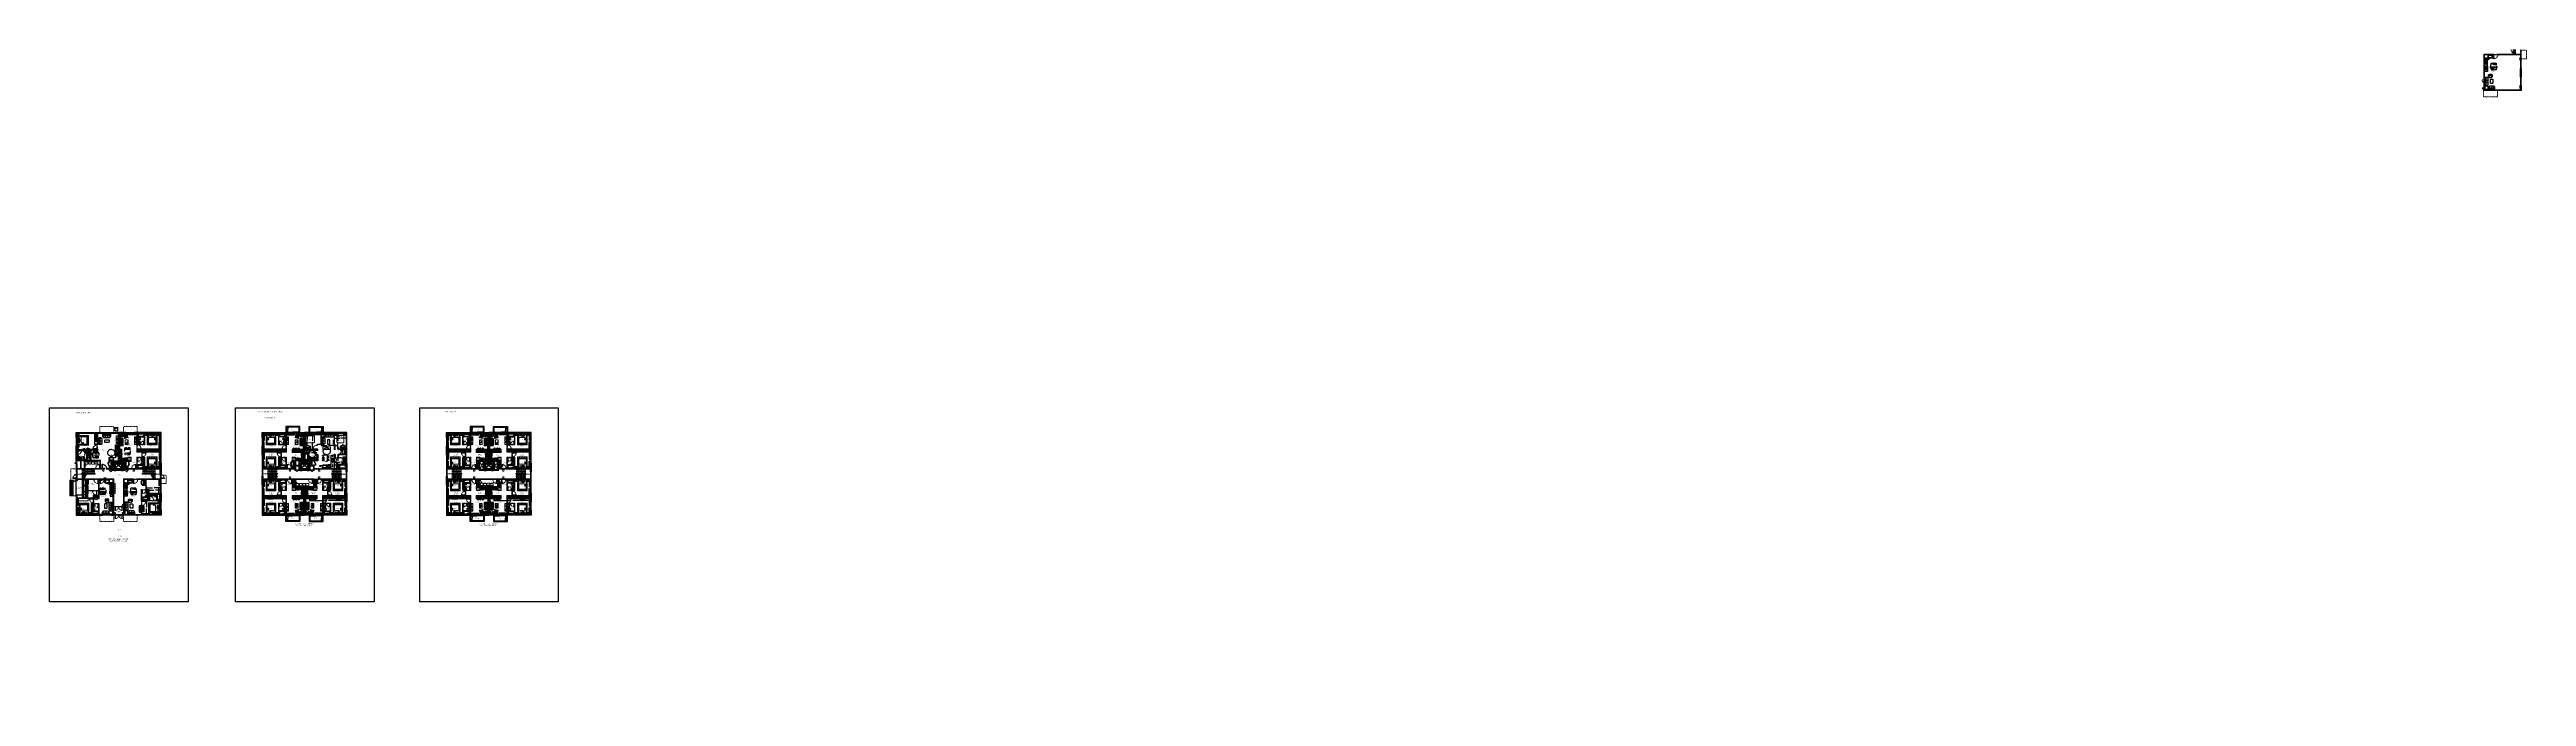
# Model space of a CAD drawing. Header units: inches. Extents: x 18646 to 39869, y 2287 to 7833.
import ezdxf
from ezdxf.enums import TextEntityAlignment as Align

# ---------------------------------------------------------------- set-up
doc = ezdxf.new("R2010")
doc.units = ezdxf.units.IN
doc.header["$LTSCALE"] = 1.5
doc.header["$MEASUREMENT"] = 0
doc.header["$PDMODE"] = 3
doc.header["$PDSIZE"] = 4
for name, pattern in [('101-01$0$EOP', [0.25, 0.2, -0.05]), ('22-016_Xref_2ND-6TH Floor Plan$0$Dash', [0.25, 0.125, -0.125]), ('22-016_Xref_2ND-6TH Floor Plan$0$DASHED', [0.75, 0.5, -0.25]), ('22-016_Xref_2ND-6TH Floor Plan$0$HIDDEN', [0.375, 0.25, -0.125]), ('22-016_Xref_2ND-6TH Floor Plan$0$HIDDEN2', [0.1875, 0.125, -0.0625]), ('CLINE', [1.05, 0.6, -0.125, 0.2, -0.125]), ('DASHED', [0.75, 0.5, -0.25]), ('HIDDEN', [0.375, 0.25, -0.125])]:
    doc.linetypes.add(name, pattern=pattern)
for name, color, linetype in [('22-016_Xref_2ND-6TH Floor Plan$0$ANNO-NOTE', 4, 'Continuous'), ('22-016_Xref_2ND-6TH Floor Plan$0$ANNO-TAG-DOOR', 2, 'Continuous'), ('22-016_Xref_2ND-6TH Floor Plan$0$DOOR', 4, 'Continuous'), ('22-016_Xref_2ND-6TH Floor Plan$0$DOOR-FINE', 250, 'DASHED'), ('22-016_Xref_2ND-6TH Floor Plan$0$EQUIPMENT', 251, 'Continuous'), ('22-016_Xref_2ND-6TH Floor Plan$0$FURNITURE', 253, 'DASHED'), ('22-016_Xref_2ND-6TH Floor Plan$0$FURNITURE-LIGHT', 252, 'DASHED'), ('22-016_Xref_2ND-6TH Floor Plan$0$HIDE_X', 252, '22-016_Xref_2ND-6TH Floor Plan$0$HIDDEN'), ('22-016_Xref_2ND-6TH Floor Plan$0$MECH-HVAC', 253, 'Continuous'), ('22-016_Xref_2ND-6TH Floor Plan$0$MECH-PLUMBING', 4, 'Continuous'), ('22-016_Xref_2ND-6TH Floor Plan$0$MILLWORK', 1, 'Continuous'), ('22-016_Xref_2ND-6TH Floor Plan$0$PLUM-FIXTURES', 4, 'Continuous'), ('22-016_Xref_2ND-6TH Floor Plan$0$RCP', 5, '22-016_Xref_2ND-6TH Floor Plan$0$HIDDEN'), ('22-016_Xref_2ND-6TH Floor Plan$0$S-COLUMN', 1, 'Continuous'), ('22-016_Xref_2ND-6TH Floor Plan$0$WALL-INTERIOR', 6, 'Continuous'), ('22-016_Xref_2ND-6TH Floor Plan$0$WALL-STUD', 5, 'Continuous'), ('22-016_Xref_2ND-6TH Floor Plan$0$WINDOW-GLAZING', 4, 'Continuous'), ('A-ELEVATOR', 9, 'Continuous'), ('A-WALL', 4, 'Continuous'), ('A-WALL-EXTR', 2, 'Continuous'), ('A-WALL-INTR', 4, 'Continuous'), ('I- New Low Partition Wall', 4, '101-01$0$EOP'), ('I-CNG-DIMS', 7, 'Continuous'), ('I-Ele Out Text', 7, 'Continuous'), ('I-Ele Outlets', 3, 'Continuous'), ('I-ELEV', 3, 'Continuous'), ('I-ELEV-DIMS', 7, 'Continuous'), ('I-FNSH-DIMS', 7, 'Continuous'), ('I-FURN', 7, 'Continuous'), ('I-Furn Text', 7, 'Continuous'), ('I-GLAZ', 6, 'Continuous'), ('TTEXT', 7, 'Continuous'), ('WALL', 4, 'Continuous')]:
    doc.layers.add(name, color=color, linetype=linetype)
for name, color, linetype, lineweight in [('22-016_Xref_2ND-6TH Floor Plan$0$G-ANNO-TEXT', 4, 'Continuous', 9), ('22-016_Xref_2ND-6TH Floor Plan$0$MECHANICAL', 5, 'Continuous', 50), ('22-016_Xref_2ND-6TH Floor Plan$0$STRUCT-COLS', 2, 'Continuous', 9), ('HATCH', 8, 'Continuous', 9), ('I-DOOR', 6, 'Continuous', 20), ('I-FIXTURE', 7, 'Continuous', 5), ('l-FIXTURE', 7, 'Continuous', 5)]:
    doc.layers.add(name, color=color, linetype=linetype, lineweight=lineweight)
doc.styles.add('1 by 8 new', font='GOTHIC.TTF', dxfattribs={"height": 4.5})
doc.styles.add('22-016_Xref_2ND-6TH Floor Plan$0$Century Gothic', font='GOTHIC.TTF', dxfattribs={"height": 12})
doc.styles.add('22-016_Xref_2ND-6TH Floor Plan$0$MAT-TAG', font='GOTHIC.TTF')
doc.styles.add('22-016_Xref_2ND-6TH Floor Plan$0$TEXT 4', font='GOTHIC.TTF')
doc.styles.add('3 by 16', font='GOTHIC.TTF', dxfattribs={"height": 4})
doc.styles.add('3 by 8', font='GOTHIC.TTF', dxfattribs={"height": 2.5})
doc.styles.add('A-ARCH-B01FL$0$Annotative', font='arial.ttf')
doc.styles.get("Standard").update_dxf_attribs({"font": 'arial.ttf'})
doc.dimstyles.new('3 by 16', dxfattribs={"dimtxt": 4, "dimasz": 2, "dimexe": 0.18, "dimexo": 0.0625, "dimgap": 0.09, "dimtad": 0, "dimtoh": 1, "dimdec": 0, "dimzin": 0, "dimdsep": 46, "dimlunit": 4, "dimtxsty": '3 by 16', "dimblk": 'OBLIQUE', "dimcen": 0.09, "dimclrd": 256, "dimclrt": 256, "dimadec": 0, "dimazin": 0, "dimtfac": 1, "dimtdec": 0, "dimtofl": 0, "dimtmove": 0, "dimatfit": 3, "dimldrblk": 'OBLIQUE', "dimfxl": 1, "dimfxlon": 1, "dimtolj": 1, "dimtzin": 0, "dimlwd": -1, "dimarcsym": 0})
pattern_1 = [(225, (7.026, -395.25), (0.88388348, -0.88388348), [])]
pattern_2 = [(135, (14448.71805, 36327.8511), (-0.441941738, -0.441941738), [])]
pattern_3 = [(225, (21.9725, 0), (0.88388348, -0.88388348), [])]
pattern_4 = [(0, (466.4504, 2193.4583), (1.25, 1.25), [0.625, -1.875]), (90, (466.7629, 2193.1458), (-1.25, 1.25), [0.625, -1.875])]
pattern_5 = [(225, (1592.8219, 0), (0.88388348, -0.88388348), [])]
pattern_6 = [(225, (1614.7945, 0), (0.88388348, -0.88388348), [])]
pattern_7 = [(360, (20060.9367, 8333.911), (5e-16, 2), [])]
pattern_8 = [(0, (16469.681, 3477.2102), (0.625, 1.25), [0, -1.25])]
pattern_9 = [(0, (16472.9921, 3477.2102), (0.625, 1.25), [0, -1.25])]
pattern_10 = [(0, (466.4504, 2212.2083), (1.25, 1.25), [0.625, -1.875]), (90, (466.7629, 2211.8958), (-1.25, 1.25), [0.625, -1.875])]
pattern_11 = [(45, (18068.503, 3489.21), (21.2132, 56.56854), [375, -50, 125, -25]), (45, (18083.175, 3521.56), (-41.18897, 5.83363), [75, -8.25, 150, -18.75]), (45, (18062.316, 3513.075), (80.07984, 103.76792), [200, -35, 100, -25])]
pattern_12 = [(45, (25643.53545, -28010.18553), (-0.265165043, 0.265165043), [])]
pattern_13 = [(45, (19789.74, 34202.116), (21.213203, 56.568542), [375, -50, 125, -25]), (45, (19804.412, 34234.467), (-41.18897, 5.83363), [75, -8.25, 150, -18.75]), (45, (19783.553, 34225.981), (80.079843, 103.76792), [200, -35, 100, -25])]
pattern_14 = [(225, (1762.9117, 694.2916), (0.88388348, -0.88388348), [])]
pattern_15 = [(225, (1592.8219, 18.75), (0.88388348, -0.88388348), [])]
pattern_16 = [(225, (1762.9117, 687.471), (0.88388348, -0.88388348), [])]
pattern_17 = [(225, (1535.8478, 18.766), (0.88388348, -0.88388348), [])]
pattern_18 = [(225, (1614.7945, 18.75), (0.88388348, -0.88388348), [])]
pattern_19 = [(315, (24331.1198, -14485.3148), (0.88388348, 0.88388348), [])]
pattern_20 = [(90, (21467.7637, 227.4545), (-2, 6e-16), [])]
pattern_21 = [(315, (24393.1473, -14481.3105), (0.88388348, 0.88388348), [])]
pattern_22 = [(90, (21529.7912, 231.4588), (-2, 6e-16), [])]
pattern_23 = [(315, (37995.76097, -305.52524), (0.265165043, 0.265165043), [])]
pattern_24 = [(315, (37995.76097, -302.52524), (0.265165043, 0.265165043), [])]
pattern_25 = [(135, (53047.35483, 9394.62757), (-0.265165043, -0.265165043), [])]
pattern_26 = [(225, (1727.3219, -44.25), (0.88388348, -0.88388348), [])]
pattern_27 = [(45, (18062.503, 3485.66), (-0.70710678, 0.70710678), []), (135, (18062.503, 3485.66), (-0.70710678, -0.70710678), [])]
pattern_28 = [(225, (1727.3219, -11.1673), (0.88388348, -0.88388348), [])]
pattern_29 = [(0, (18068.503, 3489.2102), (1.25, 1.25), [0.625, -1.875]), (90, (18068.8155, 3488.8977), (-1.25, 1.25), [0.625, -1.875])]
pattern_30 = [(225, (16128.564, 36980.3), (-12.727922, -33.9411255), [225, -30, 75, -15]), (225, (16119.76, 36960.89), (24.713382, -3.500179), [45, -4.95, 90, -11.25]), (225, (16132.276, 36965.982), (-48.0479058, -62.260752), [120, -21, 60, -15])]
pattern_31 = [(135, (17620.4228, 36327.8511), (-0.441941738, -0.441941738), [])]
pattern_32 = [(360, (21639.8196, 8315.161), (5e-16, 2), [])]
pattern_33 = [(0, (18048.5639, 3458.4602), (0.625, 1.25), [0, -1.25])]
pattern_34 = [(0, (18051.8749, 3458.4602), (0.625, 1.25), [0, -1.25])]
pattern_35 = [(0, (2045.3332, 2193.4583), (1.25, 1.25), [0.625, -1.875]), (90, (2045.6457, 2193.1458), (-1.25, 1.25), [0.625, -1.875])]
pattern_36 = [(45, (19647.386, 3470.46), (21.2132, 56.56854), [375, -50, 125, -25]), (45, (19662.058, 3502.81), (-41.18897, 5.83363), [75, -8.25, 150, -18.75]), (45, (19641.199, 3494.325), (80.07984, 103.76792), [200, -35, 100, -25])]
pattern_37 = [(45, (27222.4183, -28028.93553), (-0.265165043, 0.265165043), [])]
pattern_38 = [(45, (21368.623, 34183.366), (21.213203, 56.568542), [375, -50, 125, -25]), (45, (21383.295, 34215.717), (-41.18897, 5.83363), [75, -8.25, 150, -18.75]), (45, (21362.435, 34207.231), (80.079843, 103.76792), [200, -35, 100, -25])]
pattern_39 = [(225, (3341.7945, 675.5416), (0.88388348, -0.88388348), [])]
pattern_40 = [(225, (3171.7048, 0), (0.88388348, -0.88388348), [])]
pattern_41 = [(225, (3341.7945, 668.721), (0.88388348, -0.88388348), [])]
pattern_42 = [(225, (3114.7306, 0.016), (0.88388348, -0.88388348), [])]
pattern_43 = [(225, (3193.6773, 0), (0.88388348, -0.88388348), [])]
pattern_44 = [(315, (25910.0026, -14504.0648), (0.88388348, 0.88388348), [])]
pattern_45 = [(90, (23046.6465, 208.7045), (-2, 6e-16), [])]
pattern_46 = [(315, (25972.0301, -14500.0605), (0.88388348, 0.88388348), [])]
pattern_47 = [(90, (23108.674, 212.7088), (-2, 6e-16), [])]
pattern_48 = [(315, (39574.6438, -324.27524), (0.265165043, 0.265165043), [])]
pattern_49 = [(315, (39574.6438, -321.27524), (0.265165043, 0.265165043), [])]
pattern_50 = [(135, (54626.23767, 9375.87757), (-0.265165043, -0.265165043), [])]
pattern_51 = [(225, (3306.2048, -63), (0.88388348, -0.88388348), [])]
pattern_52 = [(45, (19641.3858, 3466.91), (-0.70710678, 0.70710678), []), (135, (19641.3858, 3466.91), (-0.70710678, -0.70710678), [])]
pattern_53 = [(225, (3306.2048, -29.9173), (0.88388348, -0.88388348), [])]
pattern_54 = [(0, (19647.3858, 3470.4602), (1.25, 1.25), [0.625, -1.875]), (90, (19647.6983, 3470.1477), (-1.25, 1.25), [0.625, -1.875])]
pattern_55 = [(225, (17707.447, 36961.55), (-12.727922, -33.9411255), [225, -30, 75, -15]), (225, (17698.643, 36942.14), (24.713382, -3.500179), [45, -4.95, 90, -11.25]), (225, (17711.159, 36947.232), (-48.0479058, -62.260752), [120, -21, 60, -15])]
pattern_56 = [(360, (21639.8196, 8333.911), (5e-16, 2), [])]
pattern_57 = [(0, (18048.5639, 3477.2102), (0.625, 1.25), [0, -1.25])]
pattern_58 = [(0, (18051.8749, 3477.2102), (0.625, 1.25), [0, -1.25])]
pattern_59 = [(0, (2045.3332, 2212.2083), (1.25, 1.25), [0.625, -1.875]), (90, (2045.6457, 2211.8958), (-1.25, 1.25), [0.625, -1.875])]
pattern_60 = [(45, (19647.386, 3489.21), (21.2132, 56.56854), [375, -50, 125, -25]), (45, (19662.058, 3521.56), (-41.18897, 5.83363), [75, -8.25, 150, -18.75]), (45, (19641.199, 3513.075), (80.07984, 103.76792), [200, -35, 100, -25])]
pattern_61 = [(45, (27222.4183, -28010.18553), (-0.265165043, 0.265165043), [])]
pattern_62 = [(45, (21368.623, 34202.116), (21.213203, 56.568542), [375, -50, 125, -25]), (45, (21383.295, 34234.467), (-41.18897, 5.83363), [75, -8.25, 150, -18.75]), (45, (21362.435, 34225.981), (80.079843, 103.76792), [200, -35, 100, -25])]
pattern_63 = [(225, (3341.7945, 694.2916), (0.88388348, -0.88388348), [])]
pattern_64 = [(225, (3171.7048, 18.75), (0.88388348, -0.88388348), [])]
pattern_65 = [(225, (3341.7945, 687.471), (0.88388348, -0.88388348), [])]
pattern_66 = [(225, (3114.7306, 18.766), (0.88388348, -0.88388348), [])]
pattern_67 = [(225, (3193.6773, 18.75), (0.88388348, -0.88388348), [])]
pattern_68 = [(315, (25910.0026, -14485.3148), (0.88388348, 0.88388348), [])]
pattern_69 = [(90, (23046.6465, 227.4545), (-2, 6e-16), [])]
pattern_70 = [(315, (25972.0301, -14481.3105), (0.88388348, 0.88388348), [])]
pattern_71 = [(90, (23108.674, 231.4588), (-2, 6e-16), [])]
pattern_72 = [(315, (39574.6438, -305.52524), (0.265165043, 0.265165043), [])]
pattern_73 = [(315, (39574.6438, -302.52524), (0.265165043, 0.265165043), [])]
pattern_74 = [(135, (54626.23767, 9394.62757), (-0.265165043, -0.265165043), [])]
pattern_75 = [(225, (3306.2048, -44.25), (0.88388348, -0.88388348), [])]
pattern_76 = [(225, (3306.2048, -11.1673), (0.88388348, -0.88388348), [])]
pattern_77 = [(0, (19647.3858, 3489.2102), (1.25, 1.25), [0.625, -1.875]), (90, (19647.6983, 3488.8977), (-1.25, 1.25), [0.625, -1.875])]
pattern_78 = [(225, (17707.447, 36980.3), (-12.727922, -33.9411255), [225, -30, 75, -15]), (225, (17698.643, 36960.89), (24.713382, -3.500179), [45, -4.95, 90, -11.25]), (225, (17711.159, 36965.982), (-48.0479058, -62.260752), [120, -21, 60, -15])]
pattern_79 = [(135, (16041.54, 36327.8511), (-0.441941738, -0.441941738), [])]
pattern_80 = [(270, (23203.1806, 5108.051), (2, -9e-16), [])]
pattern_81 = [(315, (18354.9296, 7106.4847), (0.70710678, 0.70710678), []), (45, (18354.9296, 7106.4847), (-0.70710678, 0.70710678), [])]

# ---------------------------------------------------------------- blocks, each defined once
blk = doc.blocks.new('xref typical floor layout feb 21$0$FDHHHD')
at = {"layer": 'I-FURN', "color": 8}
for p, q in [((-385563, 318824), (-385663, 318824)), ((-385548, 318859), (-385619, 318930)), ((-385548, 318789), (-385619, 318718)), ((-385513, 318874), (-385513, 318974)), ((-385513, 318774), (-385513, 318674)), ((-385478, 318859), (-385407, 318930)), ((-385478, 318789), (-385407, 318718)), ((-385463, 318824), (-385363, 318824))]:
    blk.add_line(p, q, dxfattribs=at)
at = {"layer": 'I-FURN'}
for radius in [150, 50]:
    blk.add_circle((-385513, 318824), radius, dxfattribs=at)
at = {"layer": 'I-FURN', "color": 8}
for radius in [60, 30]:
    blk.add_circle((-385513, 318824), radius, dxfattribs=at)
blk = doc.blocks.new('BED')
at = {"layer": 'I-FURN', "lineweight": 5}
h = blk.add_hatch(dxfattribs=at)
h.set_pattern_fill('CROSS', color=8, scale=10, angle=540, style=0)
h.set_pattern_definition([(180, (-31823.2072, -5205.8102), (-2.5, -2.5), [1.25, -3.75]), (270, (-31823.8322, -5205.1852), (2.5, -2.5), [1.25, -3.75])])
h.paths.add_polyline_path([(-42, -97), (42, -97), (42, -25), (32, -25), (32, -83), (32, -85), (-32, -85), (-32, -83), (-32, -25), (-42, -25)])
h = blk.add_hatch(color=8, dxfattribs=at)
edge = h.paths.add_edge_path()
edge.add_ellipse((-40, -5), major_axis=(15.6, 15.6), ratio=1, start_angle=281.6339, end_angle=315.0978, ccw=False)
edge.add_ellipse((-79, 7), major_axis=(-44.2, 44.2), ratio=1, start_angle=202.5392, end_angle=214.1925)
h = blk.add_hatch(color=8, dxfattribs=at)
edge = h.paths.add_edge_path()
edge.add_ellipse((83, -26), major_axis=(-44.2, 44.2), ratio=1, start_angle=30.3183, end_angle=41.9715)
edge.add_ellipse((42, -19), major_axis=(-15.6, 15.6), ratio=1, start_angle=19.413, end_angle=52.8769, ccw=False)
blk.add_line((32, -82), (-32, -82), dxfattribs=at)
for points in [[(32, 0), (-32, 0), (-32, -4), (32, -4)], [(-34, -1), (-58, -1), (-58, -16), (-34, -16)], [(32, -83), (-32, -83), (-32, -4), (32, -4)], [(32, -83), (-32, -83), (-32, -85), (32, -85)], [(34, -1), (58, -1), (58, -16), (34, -16)]]:
    blk.add_lwpolyline(points, close=True, dxfattribs=at)
at = {"layer": 'I-FURN', "color": 8, "lineweight": 5}
for points in [[(-35, -1), (-57, -1), (-57, -15), (-35, -15)], [(35, -1), (57, -1), (57, -15), (35, -15)]]:
    blk.add_lwpolyline(points, close=True, dxfattribs=at)
at = {"layer": 'I-FURN', "color": 8, "lineweight": 5, "elevation": 0}
blk.add_lwpolyline([(32, -25), (42, -25), (42, -97), (-42, -97), (-42, -25), (-32, -25)], dxfattribs=at)
at = {"layer": 'I-FURN', "lineweight": 5}
for centre, radius, start, end in [((1, -62), 33.9, 127.987, 167.0502), ((-26, -68), 14.6, 65.3784, 114.6216), ((-125, -68), 93.5, 351.6715, 8.3285), ((-79, 7), 62.5, 337.5392, 349.1925), ((-31, -91), 74.2, 79.1742, 82.6266), ((8, -45), 29.4, 161.0672, 198.9328), ((6, -496), 461, 86.7901, 93.2099), ((14, 62), 74.2, 244.1051, 262.6266), ((-49, -19), 31.3, 354.1734, 5.8266), ((-12, 8), 23.9, 256.6069, 279.7033), ((-13, -52), 30.2, 84.0152, 97.8431), ((-26, 7), 31.3, 297.0966, 308.7499), ((-20, -30), 13.1, 17.3007, 48.5458), ((23, -19), 31.3, 174.1734, 179.4593), ((12, -51), 31.3, 117.0966, 128.7499), ((6, -13), 13.1, 197.3007, 228.5458), ((-66, -3), 62.5, 352.8724, 356.9715), ((7, 6), 15.7, 230.0101, 270.4111), ((-31, -91), 74.2, 64.1051, 67.6387), ((-14, 10), 31.3, 297.0966, 308.7499), ((-8, -28), 13.1, 17.3007, 48.5458), ((63, -36), 62.5, 165.0044, 169.1925), ((63, -36), 62.5, 157.5392, 161.6055), ((25, -51), 34.4, 115.6293, 126.7306), ((-57, -3), 62.5, 353.5973, 356.9715), ((27, -19), 22, 154.413, 168.0487), ((22, 29), 38.3, 244.7014, 270.492), ((67, -26), 62.5, 165.3183, 170.1577), ((19, -10), 13.9, 200.218, 230.5721), ((11, -15), 5.08, 171.7997, 194.2901), ((5, -55), 36.2, 63.9514, 83.9304), ((83, -26), 62.5, 165.3183, 176.9715), ((285, -58), 255, 174.7921, 185.2079)]:
    blk.add_arc(centre, radius, start, end, dxfattribs=at)
at = {"layer": 'I-FURN', "color": 8, "lineweight": 5}
for centre, radius, start, end in [((-26, -64), 11.2, 56.9972, 123.0028), ((-28, -55), 5.12, 39.2186, 124.8104), ((-17, -45), 8.03, 165.8231, 226.3796), ((-40, -5), 22, 326.6339, 0.0978), ((-24, -12), 6.32, 295.7306, 332.2248), ((-18, -27), 10.2, 91.999, 114.4894), ((-1, -45), 21.5, 153.6783, 206.3217), ((-9, 0), 10.2, 212.2423, 234.7327), ((-24, -8), 6.32, 354.5069, 31.0012), ((-28, -19), 11, 343.268, 16.732), ((-14, -12), 5.08, 228.8764, 251.3668), ((-20, -18), 3.16, 11.141, 47.6353), ((-20, -20), 3.16, 312.3647, 348.859), ((-14, -26), 5.08, 108.6332, 131.1236), ((-14, -10), 11, 286.1913, 319.6552), ((-11, -18), 3.16, 255.288, 291.7822), ((-13, -26), 5.08, 51.5564, 74.0468), ((-11, -12), 5.08, 288.6332, 311.1236), ((-6, -18), 3.16, 132.3647, 168.859), ((3, -19), 11, 163.268, 179.5281), ((-13, -26), 5.08, 351.7997, 14.2901), ((-9, -17), 3.16, 314.0643, 350.5585), ((1, -34), 11, 106.1913, 139.6552), ((-4, -27), 3.16, 134.0643, 170.5585), ((-1, -18), 5.08, 171.7997, 194.2901), ((-1, -18), 5.08, 231.5564, 254.0468), ((-3, -26), 3.16, 75.288, 111.7822), ((-8, -10), 6.32, 2.286, 38.7802), ((-25, -9), 22, 355.9242, 7.8769), ((5, 1), 10.2, 220.0213, 242.5118), ((-7, -30), 10.2, 32.2423, 54.7327), ((-3, -7), 11, 286.1913, 319.6552), ((1, -15), 3.16, 255.288, 291.7822), ((-1, -23), 5.08, 51.5564, 74.0468), ((7, -21), 6.32, 174.5069, 211.0012), ((1, -3), 10.2, 271.999, 294.4894), ((23, -24), 22, 166.949, 180.0978), ((8, -18), 6.32, 115.7306, 152.2248), ((23, -24), 22, 146.6339, 160.1772), ((2, -1), 10.2, 279.7781, 302.2685), ((13, -32), 12.1, 105.2314, 137.1285), ((-1, -23), 5.08, 351.7997, 14.2901), ((7, -24), 3.16, 134.0643, 170.5585), ((11, -15), 6.32, 123.5096, 160.0039), ((3, -14), 3.16, 314.0643, 350.5585), ((2, -9), 5.05, 2.286, 38.7802), ((-16, -9), 22, 358.3009, 7.8769), ((13, 1), 10.2, 220.0213, 242.5118), ((12, -13), 6.94, 237.3977, 256.6296), ((9, -25), 4.43, 77.5797, 108.3696), ((13, -29), 10.2, 40.0213, 62.5118), ((17, -1), 10.2, 279.7781, 302.2685), ((25, -18), 6.32, 182.286, 218.7802), ((42, -19), 22, 154.413, 187.8769), ((26, -15), 6.32, 123.5096, 160.0039), ((26, -27), 10.2, 263.7599, 303.007), ((38, -42), 8.95, 136.6816, 182.5314)]:
    blk.add_arc(centre, radius, start, end, dxfattribs=at)
at = {"layer": 'I-FURN', "lineweight": 5}
for p, xscale, yscale, zscale, rotation in [((2748, -19621), 0.03960000000331955, 0.03960000000331955, 0.03960000000331955, 317.6997446460966), ((-2748, -19621), -0.03960000000331955, 0.03960000000331954, 0.03960000000331954, 42.30025535390336)]:
    blk.add_blockref('xref typical floor layout feb 21$0$FDHHHD', p, dxfattribs=dict(at, xscale=xscale, yscale=yscale, zscale=zscale, rotation=rotation))
at = {"layer": 'TTEXT', "lineweight": 5, "ltscale": 0.001, "insert": (-7, -52), "char_height": 2.36, "attachment_point": 4, "style": 'A-ARCH-B01FL$0$Annotative'}
blk.add_mtext('BED SIZE\\P64" X 85"', dxfattribs=at)
blk = doc.blocks.new('D1')
at = {"layer": 'I-DOOR', "lineweight": 5, "transparency": 33554636}
for points in [[(0, 32), (0, 31), (-1, 31), (-1, 32), (-2, 32), (-2, 33), (2, 33), (2, 32)], [(0, 1), (0, 2), (-1, 2), (-1, 1), (-2, 1), (-2, 0), (2, 0), (2, 1)], [(2, 1), (32, 1), (32, 3), (2, 3)], [(28, 3), (31, 3), (31, 3), (28, 3)], [(28, 1), (31, 1), (31, 1), (28, 1)]]:
    blk.add_lwpolyline(points, close=True, dxfattribs=at)
at = {"layer": 'I-DOOR', "color": 252, "linetype": 'HIDDEN', "lineweight": 5, "ltscale": 0.1, "transparency": 33554636}
for points in [[(0, 28), (-1, 28, 0.414214), (-1, 28), (-1, 24), (-2, 24), (-2, 28, -0.414214), (-1, 29), (0, 29)], [(2, 28), (3, 28, -0.414214), (4, 28), (4, 24), (4, 24), (4, 28, 0.414214), (3, 29), (2, 29)]]:
    blk.add_lwpolyline(points, format="xyb", dxfattribs=at)
for points in [[(2, 1), (2, 32), (0, 32), (0, 1)], [(0, 27), (0, 30), (0, 30), (0, 27)], [(2, 27), (2, 30), (2, 30), (2, 27)]]:
    blk.add_lwpolyline(points, close=True, dxfattribs=at)
at = {"layer": 'I-DOOR', "lineweight": 5, "transparency": 33554636}
for points in [[(29, 3), (29, 4, 0.414214), (28, 5), (25, 5), (25, 5), (28, 5, -0.414214), (30, 4), (30, 3)], [(29, 1), (29, 0, -0.414214), (28, 0), (25, 0), (25, -1), (28, -1, 0.414214), (30, 0), (30, 1)]]:
    blk.add_lwpolyline(points, format="xyb", dxfattribs=at)
at = {"layer": 'I-DOOR', "color": 252, "linetype": 'HIDDEN', "lineweight": 5, "ltscale": 0.1, "transparency": 33554636}
blk.add_arc((2, 1), 30.3, 3.4862, 89.9301, dxfattribs=at)
blk = doc.blocks.new('SW28-Plan')
at = {"layer": 'I-FIXTURE', "linetype": 'ByBlock', "lineweight": 5}
for p, q in [((15, 43), (15, 107)), ((20, 97), (20, 53)), ((85, 107), (35, 107)), ((35, 9), (35, 107)), ((376, 9), (60, 9)), ((85, 9), (85, 107)), ((15, -43), (15, -107)), ((20, -97), (20, -53)), ((35, -107), (35, -9)), ((85, -107), (35, -107)), ((376, -9), (60, -9)), ((85, -107), (85, -9))]:
    blk.add_line(p, q, dxfattribs=at)
for points in [[(0, 43), (15, 43), (20, 53), (35, 53), (35, 97), (20, 97), (15, 107), (0, 107)], [(11, 25), (0, 25), (0, -25), (11, -25)], [(0, -43), (15, -43), (20, -53), (35, -53), (35, -97), (20, -97), (15, -107), (0, -107)]]:
    blk.add_lwpolyline(points, close=True, dxfattribs=at)
for points in [[(11, 14), (31, 14), (31, -14), (11, -14)], [(31, 9), (43, 9)], [(31, -9), (43, -9)]]:
    blk.add_lwpolyline(points, dxfattribs=at)
for centre, radius, start, end in [((60, 0), 19, 28.273714, 331.726286), ((60, 0), 14, 40.005201, 319.994799), ((60, 0), 9, 90, 270), ((376, 0), 100, 185.163607, 174.836393), ((376, 0), 14, 220.005201, 139.994799), ((376, 0), 9, 270, 90)]:
    blk.add_arc(centre, radius, start, end, dxfattribs=at)
blk = doc.blocks.new('_Oblique')
at = {"color": 0, "linetype": 'ByBlock', "lineweight": -2}
blk.add_line((-0.5, -0.5), (0.5, 0.5), dxfattribs=at)
blk = doc.blocks.new('*D19')
at = {"layer": 'Defpoints', "color": 0, "lineweight": 5, "transparency": 16777216}
for p in [(18892, 4542), (18892, 4409), (18892, 4409)]:
    blk.add_point(p, dxfattribs=at)
at = {"layer": 'I-FNSH-DIMS', "color": 0, "lineweight": -2, "transparency": 16777216}
for p, q in [((18892, 4542), (18892, 4542)), ((18892, 4409), (18892, 4409))]:
    blk.add_line(p, q, dxfattribs=at)
at = {"layer": 'I-FNSH-DIMS', "transparency": 16777216}
for p, q in [((18892, 4542), (18892, 4482)), ((18892, 4409), (18892, 4469))]:
    blk.add_line(p, q, dxfattribs=at)
at = {"layer": 'I-FNSH-DIMS', "transparency": 16777216, "xscale": 2, "yscale": 2, "zscale": 2}
for p, rotation in [((18892, 4542), 90), ((18892, 4409), 270)]:
    blk.add_blockref('_Oblique', p, dxfattribs=dict(at, rotation=rotation))
at = {"layer": 'I-FNSH-DIMS', "lineweight": 5, "transparency": 16777216, "insert": (18892, 4475), "char_height": 4, "attachment_point": 5, "rotation": 90, "style": '3 by 16'}
blk.add_mtext('\\A1;11\'-1"', dxfattribs=at)
blk = doc.blocks.new('EFGTH')
at = {"layer": 'A-WALL-EXTR', "color": 8, "linetype": 'HIDDEN', "lineweight": 5, "ltscale": 0.1, "transparency": 33554636}
for points in [[(-1, 2), (-35, 2), (-35, 0), (-1, 0)], [(-30, 2), (-33, 2), (-33, 2), (-30, 2)], [(-30, 0), (-33, 0), (-33, 0), (-30, 0)]]:
    blk.add_lwpolyline(points, close=True, dxfattribs=at)
for points in [[(-31, 2), (-31, 3, -0.414214), (-31, 4), (-27, 4), (-27, 4), (-31, 4, 0.414214), (-32, 3), (-32, 2)], [(-31, 0), (-31, -1, 0.414214), (-31, -1), (-27, -1), (-27, -2), (-31, -2, -0.414214), (-32, -1), (-32, 0)]]:
    blk.add_lwpolyline(points, format="xyb", dxfattribs=at)
blk.add_arc((-1, 2), 33.3, 93.1573, 179.9423, dxfattribs=at)
at = {"layer": 'I-DOOR', "color": 6, "lineweight": 5, "transparency": 33554636}
for points in [[(-35, 0), (-34, 0), (-34, -1), (-35, -1), (-35, -2), (-36, -2), (-36, 2), (-35, 2)], [(-1, 2), (-1, 35), (-3, 35), (-3, 2)], [(-3, 31), (-3, 34), (-3, 34), (-3, 31)], [(-1, 0), (-2, 0), (-2, -1), (-1, -1), (-1, -2), (0, -2), (0, 2), (-1, 2)], [(-1, 31), (-1, 34), (-1, 34), (-1, 31)]]:
    blk.add_lwpolyline(points, close=True, dxfattribs=at)
for points in [[(-3, 32), (-4, 32, 0.414214), (-5, 31), (-5, 28), (-5, 28), (-5, 31, -0.414214), (-4, 33), (-3, 33)], [(-1, 32), (0, 32, -0.414214), (0, 31), (0, 28), (1, 28), (1, 31, 0.414214), (0, 33), (-1, 33)]]:
    blk.add_lwpolyline(points, format="xyb", dxfattribs=at)
blk = doc.blocks.new('WB')
at = {"layer": 'I-FIXTURE', "lineweight": 5}
for p, q in [((12, 1), (12, -1)), ((17, 1), (12, 1)), ((13, -1), (13, 1)), ((15, 1), (15, 1)), ((15, 1), (17, 1)), ((17, 1), (17, -1)), ((17, 1), (17, 0)), ((17, 0), (18, 0)), ((17, 0), (17, 0)), ((18, 0), (18, 0)), ((12, -1), (17, -1)), ((17, -1), (15, -1)), ((15, -1), (15, -1)), ((18, 0), (17, 0)), ((17, 0), (17, -1))]:
    blk.add_line(p, q, dxfattribs=at)
at = {"layer": 'I-FIXTURE', "color": 8, "linetype": 'DASHED', "lineweight": 5, "ltscale": 0.1}
blk.add_lwpolyline([(15, -7, 0.005975), (15, 0, 0.005975), (15, 7, 0.421899), (12, 10, 0.016836), (2, 10, 0.421667), (0, 7, 0.005823), (0, 0, 0.005823), (0, -7, 0.421667), (2, -10, 0.016836), (12, -10, 0.421899)], format="xyb", close=True, dxfattribs=at)
for radius in [1.11, 0.875]:
    blk.add_circle((7, 0), radius, dxfattribs=at)
at = {"layer": 'I-FIXTURE', "lineweight": 5}
for centre, radius, start, end in [((12, 1), 0.118, 91.4917, 180), ((13, 1), 0.136, 98.7071, 177.0098), ((15, 1), 0.121, 92.9366, 179.4019), ((17, 1), 0.119, 358.65, 91.3974), ((17, 1), 0.118, 359.997, 91.503), ((17, 0), 0.52, 342.9237, 17.0763), ((17, 0), 0.0202, 267.9713, 359.383), ((17, 0), 0.0236, 17.0763, 85.9822), ((17, 0), 0.0199, 88.607, 178.8453), ((18, 0), 0.0197, 0, 87.85), ((12, -1), 0.118, 180, 268.5083), ((13, -1), 0.136, 182.9903, 261.2928), ((15, -1), 0.118, 179.9978, 268.5022), ((17, 0), 0.0236, 274.0178, 342.9237), ((17, 0), 0.0197, 359.9987, 93.733), ((17, 0), 0.0202, 181.538, 270.6087), ((17, -1), 0.119, 268.6045, 1.3481), ((17, -1), 0.118, 268.497, 0.0025), ((18, 0), 0.0197, 272.15, 360)]:
    blk.add_arc(centre, radius, start, end, dxfattribs=at)
at = {"layer": 'I-FIXTURE', "color": 8, "linetype": 'DASHED', "lineweight": 5, "ltscale": 0.1}
for centre, radius, start, end in [((15, 0), 1.04, 164.2221, 180.4063), ((14, 0), 0.365, 141.8789, 164.2221), ((14, 0), 0.0529, 34.0309, 141.8789), ((13, 0), 0.321, 8.689, 34.0309), ((12, 0), 1.4, 359.3825, 11.0778), ((15, 0), 1.04, 179.5937, 195.7779), ((14, 0), 0.365, 195.7779, 218.1211), ((14, 0), 0.0529, 218.1211, 325.9691), ((13, 0), 0.321, 325.9691, 351.311), ((12, 0), 1.4, 348.9222, 0.6175)]:
    blk.add_arc(centre, radius, start, end, dxfattribs=at)
at = {"layer": 'l-FIXTURE', "lineweight": 5}
blk.add_lwpolyline([(14, 1, 0.005371), (14, 7, 0.428792), (12, 9, 0.01694), (2, 9, 0.428462), (1, 7, 0.005836), (1, 0, 0.005836), (1, -7, 0.428462), (2, -9, 0.01694), (12, -9, 0.428792), (14, -7, 0.005316), (14, -1, 0.005316)], format="xyb", dxfattribs=at)
at = {"layer": 'I-FIXTURE', "color": 8, "linetype": 'DASHED', "lineweight": 5, "ltscale": 0.1}
for tag in ['MATERIAL', 'PRODUCT', 'TRADENAME', 'MODELNUMBER']:
    blk.add_attdef(tag, (7, 0), '', height=0.001, rotation=270, dxfattribs=at)
blk = doc.blocks.new('A$C7D7620EA')
at = {"layer": 'I-FIXTURE'}
for points in [[(0, 8), (0, 8)], [(0, 8), (0, 8)], [(0, 8), (0, 8)], [(0, 8), (0, 8)], [(3, 13), (4, 13)], [(3, 13), (3, 13)], [(3, 13), (3, 13)], [(3, 12), (3, 13)], [(4, 13), (4, 13)], [(4, 13), (4, 13)], [(4, 13), (4, 13)], [(9, 15), (10, 15)], [(9, 15), (9, 15)], [(9, 15), (9, 15)], [(9, 15), (9, 15)], [(9, 15), (9, 15)], [(9, 15), (9, 15)], [(9, 15), (9, 15)], [(9, 15), (9, 15)], [(9, 15), (9, 15)], [(9, 15), (9, 15)], [(10, 15), (11, 15)], [(10, 15), (10, 15)], [(10, 15), (10, 15)], [(10, 15), (10, 15)], [(10, 15), (10, 15)], [(10, 15), (10, 15)], [(10, 15), (10, 15)], [(10, 15), (10, 15)], [(10, 15), (10, 15)], [(10, 15), (10, 15)], [(10, 15), (10, 15)], [(10, 15), (10, 15)], [(10, 15), (10, 15)], [(10, 15), (10, 15)], [(10, 15), (10, 15)], [(10, 1), (10, 1)], [(10, 1), (10, 1)], [(11, 15), (11, 15)], [(11, 15), (11, 15)], [(11, 15), (11, 15)], [(11, 15), (11, 15)], [(11, 15), (11, 15)], [(11, 15), (11, 15)], [(11, 15), (11, 15)], [(11, 15), (11, 15)], [(13, 3), (12, 3)], [(14, 13), (13, 13)], [(13, 3), (13, 3)], [(14, 3), (13, 3)], [(14, 4), (14, 3)], [(14, 3), (14, 3)], [(14, 3), (14, 3)], [(16, 13), (17, 13)], [(16, 13), (16, 13), (16, 13)], [(16, 13), (16, 13)], [(16, 13), (16, 13)], [(16, 13), (16, 13)], [(16, 13), (16, 13)], [(16, 3), (16, 3)], [(16, 3), (16, 3)], [(16, 3), (16, 3)], [(16, 3), (16, 3)], [(16, 3), (16, 3)], [(16, 3), (16, 3)], [(16, 3), (16, 3)], [(17, 13), (17, 13)], [(17, 13), (17, 13)], [(17, 13), (17, 13)], [(17, 13), (17, 12)], [(17, 13), (17, 13)], [(17, 12), (17, 12)], [(18, 12), (17, 12)], [(17, 12), (17, 12), (17, 12), (17, 12), (17, 12)], [(17, 12), (18, 12)], [(17, 12), (17, 12)], [(17, 12), (17, 12)], [(17, 12), (17, 12), (17, 12)], [(17, 12), (17, 12)], [(17, 12), (18, 12)], [(17, 12), (17, 12)], [(17, 12), (17, 12)], [(17, 12), (17, 12)], [(17, 12), (17, 12)], [(17, 12), (17, 12)], [(17, 12), (17, 12)], [(17, 11), (17, 11)], [(17, 11), (17, 11)], [(17, 11), (17, 11)], [(17, 5), (17, 11)], [(17, 5), (17, 5)], [(17, 5), (17, 5)], [(17, 5), (17, 5)], [(17, 5), (17, 5)], [(17, 5), (17, 5)], [(17, 5), (17, 5)], [(17, 5), (17, 5)], [(17, 5), (17, 5)], [(17, 5), (17, 5)], [(17, 5), (17, 5)], [(17, 5), (17, 5)], [(17, 5), (17, 5)], [(17, 5), (17, 5)], [(17, 5), (17, 5)], [(17, 5), (17, 5)], [(17, 5), (17, 5)], [(17, 5), (17, 5)], [(17, 5), (17, 5)], [(17, 5), (17, 5)], [(17, 5), (17, 5)], [(17, 5), (17, 5)], [(17, 5), (17, 5)], [(17, 5), (17, 5)], [(17, 5), (17, 5)], [(17, 5), (17, 5)], [(17, 5), (17, 5)], [(17, 5), (17, 5)], [(17, 5), (17, 5)], [(17, 5), (17, 5)], [(17, 5), (17, 5)], [(17, 5), (17, 5)], [(17, 5), (17, 5)], [(17, 5), (17, 5)], [(17, 5), (17, 5)], [(17, 4), (17, 4)], [(17, 4), (17, 4)], [(17, 4), (17, 4)], [(17, 4), (17, 4)], [(17, 4), (17, 4)], [(17, 3), (17, 4)], [(17, 4), (17, 4)], [(18, 4), (17, 4)], [(17, 4), (18, 4)], [(17, 3), (17, 3)], [(17, 12), (18, 12)], [(18, 11), (18, 11)], [(18, 11), (18, 11)], [(17, 12), (18, 12)], [(18, 12), (18, 12)], [(18, 12), (18, 12)], [(18, 11), (18, 11)], [(17, 11), (18, 11)], [(18, 11), (18, 11)], [(17, 11), (17, 11)], [(18, 11), (18, 11)], [(18, 11), (18, 11)], [(18, 11), (18, 11)], [(19, 11), (18, 11)], [(18, 11), (18, 11)], [(18, 11), (18, 11)], [(18, 11), (18, 11)], [(18, 11), (18, 11)], [(18, 11), (18, 11)], [(18, 11), (18, 11)], [(18, 11), (18, 11)], [(18, 11), (18, 11)], [(18, 11), (18, 11)], [(18, 11), (18, 11)], [(18, 11), (18, 10)], [(18, 11), (18, 11)], [(18, 11), (18, 11)], [(18, 11), (18, 11)], [(18, 10), (18, 10)], [(18, 10), (18, 10)], [(18, 10), (18, 10)], [(18, 10), (18, 10)], [(18, 10), (18, 10)], [(18, 10), (18, 10)], [(18, 10), (18, 10)], [(18, 10), (18, 10)], [(18, 10), (18, 10)], [(18, 10), (18, 10)], [(18, 10), (18, 10)], [(18, 10), (18, 10)], [(18, 10), (18, 10)], [(18, 10), (18, 6)], [(18, 10), (18, 10)], [(18, 10), (18, 10)], [(18, 10), (18, 10)], [(18, 10), (18, 10)], [(18, 10), (18, 10)], [(18, 10), (18, 10)], [(18, 10), (18, 10)], [(18, 10), (18, 10)], [(18, 10), (18, 10)], [(18, 10), (18, 10)], [(19, 10), (18, 10)], [(18, 10), (18, 10), (18, 10)], [(18, 10), (18, 10)], [(18, 10), (18, 10)], [(18, 10), (18, 10), (18, 10)], [(18, 10), (18, 10), (18, 10), (18, 10)], [(18, 6), (18, 6)], [(18, 6), (18, 6)], [(18, 6), (18, 6)], [(18, 6), (18, 6)], [(18, 6), (18, 6)], [(18, 6), (18, 6)], [(18, 6), (18, 6)], [(18, 6), (18, 6)], [(18, 6), (18, 6)], [(18, 6), (18, 6)], [(18, 6), (18, 6)], [(18, 6), (18, 6)], [(18, 6), (18, 6)], [(18, 6), (18, 6)], [(18, 6), (18, 6)], [(18, 6), (18, 5)], [(18, 6), (18, 6)], [(18, 6), (18, 6)], [(18, 6), (18, 6)], [(18, 6), (18, 6)], [(18, 6), (18, 6)], [(18, 6), (18, 6)], [(18, 6), (18, 6)], [(18, 6), (18, 6)], [(18, 6), (18, 6)], [(18, 6), (18, 6)], [(18, 6), (18, 6)], [(18, 6), (18, 6)], [(18, 6), (18, 6)], [(18, 6), (18, 6)], [(18, 6), (18, 6)], [(18, 6), (18, 6)], [(18, 6), (18, 6)], [(18, 6), (18, 6)], [(18, 6), (18, 6)], [(18, 6), (18, 6)], [(18, 6), (18, 6)], [(18, 6), (18, 6)], [(18, 6), (18, 6)], [(18, 6), (18, 6)], [(18, 6), (18, 6)], [(18, 5), (18, 5)], [(18, 5), (18, 5)], [(18, 5), (18, 5)], [(18, 5), (18, 5)], [(18, 5), (18, 5)], [(18, 5), (18, 5)], [(18, 5), (18, 5)], [(18, 5), (17, 5)], [(18, 5), (18, 5)], [(18, 5), (18, 5)], [(18, 5), (18, 5)], [(18, 5), (18, 5)], [(18, 5), (18, 5)], [(17, 5), (17, 5)], [(18, 5), (18, 5)], [(18, 5), (18, 5)], [(18, 5), (17, 5)], [(18, 5), (19, 5)], [(18, 5), (18, 5)], [(18, 5), (18, 5)], [(17, 5), (17, 5)], [(18, 5), (18, 5)], [(18, 5), (18, 5)], [(18, 5), (18, 5)], [(17, 5), (18, 5)], [(18, 5), (18, 5)], [(18, 4), (18, 4)], [(19, 11), (19, 11)], [(19, 11), (19, 11)], [(19, 11), (19, 11)], [(19, 11), (19, 11)], [(19, 11), (19, 11)], [(19, 11), (19, 11)], [(19, 10), (19, 10)], [(19, 10), (19, 10), (19, 10), (19, 10), (19, 10)], [(19, 6), (19, 6)], [(19, 6), (19, 6), (19, 6)], [(19, 6), (19, 6)], [(19, 6), (19, 6)], [(19, 6), (19, 6)], [(19, 6), (19, 6)], [(19, 6), (19, 6)], [(19, 6), (19, 6)], [(19, 6), (19, 6)], [(19, 5), (19, 5)], [(19, 5), (19, 5)], [(19, 5), (19, 5), (19, 5), (19, 5)], [(21, 2), (21, 2), (22, 1), (22, 1), (22, 1), (22, 1), (22, 1), (22, 1), (22, 1)], [(28, 1), (28, 15)]]:
    blk.add_lwpolyline(points, dxfattribs=at)
for points, knots in [([(0, 8), (0, 9), (0, 9), (0, 10), (0, 10), (1, 11), (1, 11), (1, 11), (2, 12), (2, 12), (3, 12), (3, 13), (3, 13), (4, 14), (5, 14), (6, 14), (7, 15), (7, 15), (8, 15), (8, 15), (9, 15), (10, 15), (10, 15), (10, 15), (10, 15)], [0, 0, 0, 0, 1, 1, 1, 2, 2, 2, 3, 3, 3, 4, 4, 4, 5, 5, 5, 6, 6, 6, 7, 7, 7, 8, 8, 8, 8]), ([(2, 11), (1, 11), (1, 10), (1, 10), (1, 9), (1, 9), (0, 8), (0, 8), (0, 8), (0, 8)], [0, 0, 0, 0, 1, 1, 1, 2, 2, 2, 3, 3, 3, 3]), ([(0, 8), (0, 9), (0, 9), (0, 9), (0, 10), (1, 10), (1, 10)], [0, 0, 0, 0, 1, 1, 1, 2, 2, 2, 2]), ([(0, 8), (0, 8), (0, 7), (0, 6), (0, 6), (1, 6), (1, 5), (2, 4), (2, 4), (3, 3), (4, 3), (5, 2), (6, 2), (7, 1), (8, 1), (9, 1), (10, 1), (10, 1), (10, 1)], [0, 0, 0, 0, 1, 1, 1, 2, 2, 2, 3, 3, 3, 4, 4, 4, 5, 5, 5, 6, 6, 6, 6]), ([(2, 5), (1, 6), (1, 6), (1, 6), (1, 7), (1, 7), (0, 8), (0, 8), (0, 8), (0, 8)], [0, 0, 0, 0, 1, 1, 1, 2, 2, 2, 3, 3, 3, 3]), ([(0, 8), (0, 8), (0, 7), (0, 7), (0, 6), (1, 6), (1, 6)], [0, 0, 0, 0, 1, 1, 1, 2, 2, 2, 2]), ([(1, 10), (1, 11), (2, 12), (3, 12), (3, 12), (3, 12), (3, 12)], [0, 0, 0, 0, 1, 1, 1, 2, 2, 2, 2]), ([(13, 13), (12, 13), (11, 13), (11, 13), (10, 14), (10, 14), (9, 14), (8, 14), (7, 14), (6, 13), (5, 13), (4, 13), (3, 12), (3, 12), (2, 11), (2, 11)], [0, 0, 0, 0, 1, 1, 1, 2, 2, 2, 3, 3, 3, 4, 4, 4, 5, 5, 5, 5]), ([(12, 3), (11, 3), (10, 2), (9, 2), (8, 2), (8, 2), (7, 3), (7, 3), (6, 3), (6, 3), (5, 3), (4, 4), (3, 4), (3, 5), (2, 5), (2, 5)], [0, 0, 0, 0, 1, 1, 1, 2, 2, 2, 3, 3, 3, 4, 4, 4, 5, 5, 5, 5]), ([(3, 4), (3, 4), (3, 4), (3, 4), (3, 4), (3, 4), (3, 4), (3, 4), (3, 3), (3, 3), (3, 3), (3, 3), (3, 3), (3, 3), (4, 3), (4, 3), (4, 3), (4, 3), (4, 3), (4, 3), (4, 3), (4, 3), (4, 3), (4, 3), (4, 3), (5, 3), (6, 2), (7, 2), (7, 2), (8, 2), (9, 2)], [0, 0, 0, 0, 1, 1, 1, 2, 2, 2, 3, 3, 3, 4, 4, 4, 5, 5, 5, 6, 6, 6, 7, 7, 7, 8, 8, 8, 9, 9, 9, 10, 10, 10, 10]), ([(4, 13), (5, 13), (6, 14), (7, 14), (7, 14), (8, 14), (9, 15)], [0, 0, 0, 0, 1, 1, 1, 2, 2, 2, 2]), ([(9, 2), (9, 2), (9, 2), (9, 2), (9, 2), (9, 2), (9, 2), (9, 2), (9, 2), (9, 2), (9, 2), (9, 2), (9, 2), (9, 2), (9, 2), (9, 2), (9, 2), (9, 2), (9, 2), (9, 2), (9, 2), (9, 2), (9, 2), (9, 1), (9, 1), (9, 1), (9, 1), (9, 1), (9, 1), (9, 1), (9, 1), (9, 1), (10, 1), (10, 1), (10, 1), (10, 1), (10, 1), (10, 1), (10, 1), (10, 1), (10, 1), (10, 1), (10, 1), (10, 1), (10, 1), (10, 1), (10, 1), (10, 1), (10, 1), (10, 1), (10, 1), (10, 1), (10, 1), (10, 1), (10, 1), (10, 1), (10, 1), (10, 1), (10, 1), (10, 1), (10, 1), (10, 1), (10, 1), (10, 1)], [0, 0, 0, 0, 1, 1, 1, 2, 2, 2, 3, 3, 3, 4, 4, 4, 5, 5, 5, 6, 6, 6, 7, 7, 7, 8, 8, 8, 9, 9, 9, 10, 10, 10, 11, 11, 11, 12, 12, 12, 13, 13, 13, 14, 14, 14, 15, 15, 15, 16, 16, 16, 17, 17, 17, 18, 18, 18, 19, 19, 19, 20, 20, 20, 21, 21, 21, 21]), ([(10, 15), (11, 15), (12, 15), (13, 14), (14, 14), (14, 14), (15, 14), (15, 14), (16, 13), (16, 13)], [0, 0, 0, 0, 1, 1, 1, 2, 2, 2, 3, 3, 3, 3]), ([(10, 1), (10, 1), (10, 1), (10, 1), (10, 1), (10, 1), (10, 1), (10, 1), (10, 1), (10, 1), (10, 1), (10, 1), (10, 1), (10, 1), (11, 1), (11, 1), (11, 1), (11, 1), (11, 1), (11, 1), (11, 1), (11, 1), (11, 1), (11, 1), (11, 1), (11, 1), (11, 1), (11, 1), (11, 1), (11, 1), (11, 1), (11, 1), (11, 1), (11, 1), (12, 2), (13, 2), (14, 2), (15, 2), (15, 3), (16, 3)], [0, 0, 0, 0, 1, 1, 1, 2, 2, 2, 3, 3, 3, 4, 4, 4, 5, 5, 5, 6, 6, 6, 7, 7, 7, 8, 8, 8, 9, 9, 9, 10, 10, 10, 11, 11, 11, 12, 12, 12, 13, 13, 13, 13]), ([(10, 1), (10, 1), (10, 1), (10, 1), (11, 1), (12, 1), (13, 2), (14, 2), (14, 2), (15, 2), (15, 2), (16, 3), (16, 3)], [0, 0, 0, 0, 1, 1, 1, 2, 2, 2, 3, 3, 3, 4, 4, 4, 4]), ([(11, 15), (12, 14), (13, 14), (14, 14), (15, 14), (16, 13), (16, 13)], [0, 0, 0, 0, 1, 1, 1, 2, 2, 2, 2]), ([(15, 14), (15, 14), (16, 14), (16, 14), (18, 13), (19, 13), (21, 14), (21, 14), (21, 14), (21, 14), (21, 14), (21, 14), (21, 14)], [0, 0, 0, 0, 1, 1, 1, 2, 2, 2, 3, 3, 3, 4, 4, 4, 4]), ([(15, 2), (15, 2), (17, 3), (17, 3), (18, 3), (20, 3), (21, 3), (21, 3), (21, 3), (21, 3)], [0, 0, 0, 0, 1, 1, 1, 2, 2, 2, 3, 3, 3, 3]), ([(17, 12), (17, 12), (17, 12), (17, 12), (17, 12), (17, 12), (17, 12), (17, 12), (17, 12), (17, 12)], [0, 0, 0, 0, 1, 1, 1, 2, 2, 2, 3, 3, 3, 3]), ([(17, 12), (17, 12), (17, 12), (17, 12), (17, 12), (17, 12), (17, 12), (17, 12), (17, 12), (17, 12)], [0, 0, 0, 0, 1, 1, 1, 2, 2, 2, 3, 3, 3, 3]), ([(17, 9), (17, 8), (17, 7), (17, 6), (17, 6), (17, 5), (17, 5), (17, 5), (17, 4), (17, 4)], [0, 0, 0, 0, 1, 1, 1, 2, 2, 2, 3, 3, 3, 3]), ([(17, 4), (17, 4), (17, 4), (17, 4), (17, 4), (17, 4), (17, 4), (17, 4), (17, 4), (17, 4)], [0, 0, 0, 0, 1, 1, 1, 2, 2, 2, 3, 3, 3, 3]), ([(17, 4), (17, 4), (17, 4), (17, 4), (17, 4), (17, 4), (17, 4)], [0, 0, 0, 0, 1, 1, 1, 2, 2, 2, 2]), ([(17, 3), (17, 3), (17, 3), (17, 3), (17, 3), (17, 3), (17, 3)], [0, 0, 0, 0, 1, 1, 1, 2, 2, 2, 2]), ([(17, 3), (17, 3), (17, 3), (17, 3), (17, 3), (17, 3), (17, 3), (17, 3), (17, 3), (17, 3)], [0, 0, 0, 0, 1, 1, 1, 2, 2, 2, 3, 3, 3, 3]), ([(18, 10), (18, 10), (18, 10), (18, 10), (18, 10), (18, 10), (18, 10)], [0, 0, 0, 0, 1, 1, 1, 2, 2, 2, 2]), ([(18, 4), (18, 4), (18, 4), (18, 4), (18, 4), (18, 5), (18, 5)], [0, 0, 0, 0, 1, 1, 1, 2, 2, 2, 2]), ([(19, 11), (19, 11), (19, 11), (19, 11), (19, 11), (19, 11), (19, 10)], [0, 0, 0, 0, 1, 1, 1, 2, 2, 2, 2]), ([(19, 6), (19, 6), (19, 6), (19, 5), (19, 5), (19, 5), (19, 5)], [0, 0, 0, 0, 1, 1, 1, 2, 2, 2, 2]), ([(19, 5), (19, 5), (19, 5), (19, 5), (19, 5), (19, 5), (19, 5)], [0, 0, 0, 0, 1, 1, 1, 2, 2, 2, 2]), ([(24, 16), (24, 16), (24, 16), (24, 16), (24, 16), (25, 16), (25, 16), (25, 16), (25, 16), (25, 16)], [0, 0, 0, 0, 1, 1, 1, 2, 2, 2, 3, 3, 3, 3]), ([(28, 16), (28, 16), (28, 15), (28, 15), (28, 15), (28, 15), (28, 15), (28, 15), (28, 15), (28, 15), (28, 15), (28, 1), (28, 1), (28, 1), (28, 1), (28, 1), (28, 1), (28, 1), (28, 1)], [0, 0, 0, 0, 1, 1, 1, 2, 2, 2, 3, 3, 3, 4, 4, 4, 5, 5, 5, 6, 6, 6, 6])]:
    blk.add_open_spline(points, degree=3, knots=knots, dxfattribs=at)
for points in [[(1, 6), (1, 5), (2, 4), (3, 4)], [(10, 15), (10, 15), (10, 15), (10, 15)], [(10, 15), (10, 15), (10, 15), (10, 15)], [(16, 12), (15, 12), (15, 12), (14, 13)], [(14, 13), (14, 13), (14, 13), (14, 13)], [(16, 4), (15, 4), (15, 4), (14, 4)], [(16, 13), (17, 13), (17, 12), (17, 12)], [(16, 13), (16, 13), (16, 13), (16, 13)], [(17, 12), (16, 12), (16, 12), (16, 12)], [(16, 3), (16, 3), (17, 4), (17, 4)], [(17, 4), (17, 4), (16, 4), (16, 4)], [(16, 3), (16, 3), (16, 3), (16, 3)], [(16, 3), (16, 3), (17, 3), (17, 3)], [(17, 13), (17, 13), (17, 13), (17, 13)], [(17, 13), (17, 13), (17, 13), (17, 13)], [(17, 11), (17, 11), (17, 12), (17, 12)], [(17, 9), (17, 10), (17, 11), (17, 12)], [(17, 12), (18, 12), (18, 12), (18, 12)], [(17, 12), (17, 12), (17, 12), (17, 12)], [(17, 12), (17, 12), (17, 12), (17, 12)], [(17, 12), (17, 12), (17, 12), (17, 12)], [(17, 5), (17, 5), (17, 5), (17, 5)], [(17, 5), (17, 5), (17, 5), (17, 4)], [(17, 4), (17, 4), (17, 4), (17, 4)], [(17, 4), (18, 4), (18, 4), (18, 4)], [(17, 4), (17, 4), (17, 4), (17, 4)], [(17, 4), (17, 4), (17, 4), (17, 4)], [(18, 12), (18, 12), (18, 12), (18, 12)], [(18, 12), (18, 12), (18, 12), (18, 12)], [(18, 12), (18, 12), (18, 12), (18, 12)], [(18, 11), (18, 11), (18, 11), (18, 11)], [(18, 10), (18, 10), (18, 10), (18, 10)], [(18, 10), (18, 10), (18, 10), (18, 10)], [(18, 10), (18, 10), (18, 10), (18, 10)], [(18, 6), (18, 6), (18, 6), (18, 6)], [(18, 6), (18, 6), (18, 6), (18, 6)], [(18, 6), (18, 6), (18, 6), (18, 6)], [(18, 6), (18, 6), (18, 6), (18, 6)], [(18, 6), (18, 6), (18, 6), (18, 6)], [(19, 6), (18, 6), (18, 6), (18, 6)], [(18, 5), (18, 5), (18, 5), (18, 5)], [(17, 5), (17, 5), (17, 5), (17, 5)], [(18, 5), (18, 5), (18, 5), (18, 5)], [(18, 5), (18, 5), (18, 5), (18, 5)], [(18, 4), (18, 4), (18, 4), (18, 4)], [(18, 4), (18, 4), (18, 4), (18, 4)], [(19, 11), (19, 11), (19, 11), (19, 11)], [(19, 11), (19, 11), (19, 11), (19, 11)], [(19, 11), (19, 11), (19, 11), (19, 11)], [(19, 11), (19, 11), (19, 11), (19, 11)], [(19, 11), (19, 11), (19, 11), (19, 11)], [(19, 10), (19, 10), (19, 10), (19, 10)], [(19, 10), (19, 10), (19, 10), (19, 10)], [(19, 10), (19, 10), (19, 10), (19, 10)], [(19, 10), (19, 10), (19, 10), (19, 10)], [(19, 10), (19, 10), (19, 10), (19, 10)], [(19, 10), (19, 10), (19, 10), (19, 10)], [(19, 10), (19, 10), (19, 10), (19, 10)], [(19, 6), (19, 6), (19, 6), (19, 6)], [(19, 6), (19, 6), (19, 6), (19, 6)], [(19, 6), (19, 6), (19, 6), (19, 6)], [(19, 6), (19, 6), (19, 6), (19, 6)], [(19, 6), (19, 6), (19, 6), (19, 6)], [(19, 5), (19, 5), (19, 5), (19, 5)], [(19, 5), (19, 5), (19, 5), (19, 5)], [(19, 5), (19, 5), (19, 5), (19, 5)], [(19, 5), (19, 5), (19, 5), (19, 5)], [(19, 5), (19, 5), (19, 5), (19, 5)], [(20, 8), (20, 10), (20, 12), (21, 13)], [(21, 4), (20, 7), (20, 10), (21, 13)], [(21, 3), (20, 5), (20, 7), (20, 8)], [(21, 13), (21, 15), (22, 16), (24, 16)], [(21, 13), (22, 15), (23, 16), (24, 16)], [(24, 1), (22, 1), (21, 2), (21, 4)], [(24, 0), (22, 1), (21, 2), (21, 3)], [(24, 16), (25, 17), (27, 17), (28, 16)], [(28, 1), (27, 0), (25, 0), (24, 0)], [(28, 1), (26, 0), (25, 0), (24, 1)], [(25, 16), (26, 16), (27, 16), (28, 16)], [(28, 16), (28, 16), (28, 16), (28, 15)], [(28, 1), (28, 1), (28, 1), (28, 1)]]:
    blk.add_open_spline(points, degree=3, dxfattribs=at)
at = {"layer": 'I-FIXTURE', "flags": 8}
for tag in ['MATERIAL', 'PRODUCT', 'TRADENAME', 'MODELNUMBER']:
    blk.add_attdef(tag, (29, 8), '', height=0.001, dxfattribs=at)
blk = doc.blocks.new('*D17')
at = {"layer": 'Defpoints', "color": 0, "lineweight": 5, "transparency": 16777216}
for p in [(18889, 3985), (18889, 3848), (18891, 3848)]:
    blk.add_point(p, dxfattribs=at)
at = {"layer": 'I-FNSH-DIMS', "color": 0, "lineweight": -2, "transparency": 16777216}
for p, q in [((18890, 3985), (18891, 3985)), ((18890, 3848), (18891, 3848))]:
    blk.add_line(p, q, dxfattribs=at)
at = {"layer": 'I-FNSH-DIMS', "transparency": 16777216}
for p, q in [((18891, 3985), (18891, 3923)), ((18891, 3848), (18891, 3910))]:
    blk.add_line(p, q, dxfattribs=at)
at = {"layer": 'I-FNSH-DIMS', "transparency": 16777216, "xscale": 2, "yscale": 2, "zscale": 2}
for p, rotation in [((18891, 3985), 90), ((18891, 3848), 270)]:
    blk.add_blockref('_Oblique', p, dxfattribs=dict(at, rotation=rotation))
at = {"layer": 'I-FNSH-DIMS', "lineweight": 5, "transparency": 16777216, "insert": (18891, 3916), "char_height": 4, "attachment_point": 5, "rotation": 90, "style": '3 by 16'}
blk.add_mtext('\\A1;11\'-5"', dxfattribs=at)
blk = doc.blocks.new('D2')
at = {"layer": 'A-WALL-EXTR', "color": 8, "linetype": 'HIDDEN', "lineweight": 5, "ltscale": 0.1, "transparency": 33554636}
for points in [[(0, 33), (-1, 33, 0.414214), (-1, 33), (-1, 29), (-2, 29), (-2, 33, -0.414214), (-1, 34), (0, 34)], [(2, 33), (3, 33, -0.414214), (4, 33), (4, 29), (4, 29), (4, 33, 0.414214), (3, 34), (2, 34)]]:
    blk.add_lwpolyline(points, format="xyb", dxfattribs=at)
for points in [[(2, 1), (2, 37), (0, 37), (0, 1)], [(0, 32), (0, 35), (0, 35), (0, 32)], [(2, 32), (2, 35), (2, 35), (2, 32)]]:
    blk.add_lwpolyline(points, close=True, dxfattribs=at)
blk.add_arc((2, 1), 35.3, 2.9704, 89.9487, dxfattribs=at)
at = {"layer": 'I-DOOR', "color": 6, "lineweight": 5, "transparency": 33554636}
for points in [[(0, 37), (0, 36), (-1, 36), (-1, 37), (-2, 37), (-2, 38), (2, 38), (2, 37)], [(0, 1), (0, 2), (-1, 2), (-1, 1), (-2, 1), (-2, 0), (2, 0), (2, 1)], [(2, 1), (37, 1), (37, 3), (2, 3)], [(33, 3), (36, 3), (36, 3), (33, 3)], [(33, 1), (36, 1), (36, 1), (33, 1)]]:
    blk.add_lwpolyline(points, close=True, dxfattribs=at)
for points in [[(34, 3), (34, 4, 0.414214), (33, 5), (30, 5), (30, 5), (33, 5, -0.414214), (35, 4), (35, 3)], [(34, 1), (34, 0, -0.414214), (33, 0), (30, 0), (30, -1), (33, -1, 0.414214), (35, 0), (35, 1)]]:
    blk.add_lwpolyline(points, format="xyb", dxfattribs=at)
blk = doc.blocks.new('*D20')
at = {"layer": 'Defpoints', "color": 0, "lineweight": 5, "transparency": 16777216}
for p in [(18971, 4049), (18971, 3989), (18975, 3989)]:
    blk.add_point(p, dxfattribs=at)
at = {"layer": 'I-FNSH-DIMS', "color": 0, "lineweight": -2, "transparency": 16777216}
for p, q in [((18974, 4049), (18976, 4049)), ((18974, 3989), (18976, 3989))]:
    blk.add_line(p, q, dxfattribs=at)
at = {"layer": 'I-FNSH-DIMS', "transparency": 16777216}
for p, q in [((18975, 4049), (18975, 4021)), ((18975, 3989), (18975, 4017))]:
    blk.add_line(p, q, dxfattribs=at)
at = {"layer": 'I-FNSH-DIMS', "transparency": 16777216, "xscale": 2, "yscale": 2, "zscale": 2}
for p, rotation in [((18975, 4049), 90), ((18975, 3989), 270)]:
    blk.add_blockref('_Oblique', p, dxfattribs=dict(at, rotation=rotation))
at = {"layer": 'I-FNSH-DIMS', "lineweight": 5, "transparency": 16777216, "insert": (18975, 4019), "char_height": 4, "attachment_point": 5, "rotation": 90, "style": '3 by 16'}
blk.add_mtext("\\A1;5'", dxfattribs=at)
blk = doc.blocks.new('*D21')
at = {"layer": 'Defpoints', "color": 0, "lineweight": 5, "transparency": 16777216}
for p in [(18966, 4147), (18971, 4054), (18977, 4054)]:
    blk.add_point(p, dxfattribs=at)
at = {"layer": 'I-FNSH-DIMS', "color": 0, "lineweight": -2, "transparency": 16777216}
for p, q in [((18976, 4147), (18978, 4147)), ((18976, 4054), (18978, 4054))]:
    blk.add_line(p, q, dxfattribs=at)
at = {"layer": 'I-FNSH-DIMS', "transparency": 16777216}
for p, q in [((18977, 4147), (18977, 4105)), ((18977, 4054), (18977, 4095))]:
    blk.add_line(p, q, dxfattribs=at)
at = {"layer": 'I-FNSH-DIMS', "transparency": 16777216, "xscale": 2, "yscale": 2, "zscale": 2}
for p, rotation in [((18977, 4147), 90), ((18977, 4054), 270)]:
    blk.add_blockref('_Oblique', p, dxfattribs=dict(at, rotation=rotation))
at = {"layer": 'I-FNSH-DIMS', "lineweight": 5, "transparency": 16777216, "insert": (18977, 4100), "char_height": 4, "attachment_point": 5, "rotation": 90, "style": '3 by 16'}
blk.add_mtext('\\A1;7\'-9"', dxfattribs=at)
blk = doc.blocks.new('ELEV_CWT')
at = {"linetype": 'CLINE'}
blk.add_line((-512.5, 0), (512.5, 0), dxfattribs=at)
at = {"linetype": 'Continuous'}
for p, q in [((-434.5, 79), (-434.5, -79)), ((-279.5, 102), (-279.5, -102)), ((-279.5, 90), (279.5, 90)), ((279.5, -102), (279.5, 102)), ((434.5, 79), (434.5, -79)), ((-279.5, -90), (279.5, -90))]:
    blk.add_line(p, q, dxfattribs=at)
for points in [[(-601.5, 63), (-601.5, -64), (-588.5, -64), (-588.5, -5), (-562.5, -5), (-562.5, -9), (-512.5, -9), (-512.5, 7), (-562.5, 7), (-562.5, 3), (-588.5, 3), (-588.5, 63)], [(-528.5, 79), (-359.5, 79), (-359.5, -79), (-528.5, -79), (-544.5, -51), (-544.5, -14), (-506.5, -14), (-506.5, 14), (-544.5, 14), (-544.5, 51), (-528.5, 79)], [(-498.5, 67), (-474.5, 67), (-474.5, 51), (-498.5, 51)], [(-404.5, 32), (-394.5, 32), (-394.5, -32), (-404.5, -32)], [(528.5, 79), (359.5, 79), (359.5, -79), (528.5, -79), (544.5, -51), (544.5, -14), (506.5, -14), (506.5, 14), (544.5, 14), (544.5, 51), (528.5, 79)], [(404.5, 32), (394.5, 32), (394.5, -32), (404.5, -32)], [(498.5, 67), (474.5, 67), (474.5, 51), (498.5, 51)], [(601.5, 63), (601.5, -64), (588.5, -64), (588.5, -5), (562.5, -5), (562.5, -9), (512.5, -9), (512.5, 7), (562.5, 7), (562.5, 3), (588.5, 3), (588.5, 63)], [(-498.5, -51), (-474.5, -51), (-474.5, -67), (-498.5, -67)], [(498.5, -51), (474.5, -51), (474.5, -67), (498.5, -67)]]:
    blk.add_lwpolyline(points, close=True)
for points in [[(-544.5, 14), (-563.5, 14), (-563.5, 32), (-544.5, 44)], [(-499.5, 79), (-499.5, 102), (499.5, 102), (499.5, 79)], [(544.5, 14), (563.5, 14), (563.5, 32), (544.5, 44)], [(-544.5, -14), (-563.5, -14), (-563.5, -32), (-544.5, -45)], [(-499.5, -79), (-499.5, -102), (499.5, -102), (499.5, -79)], [(544.5, -14), (563.5, -14), (563.5, -32), (544.5, -45)]]:
    blk.add_lwpolyline(points)
blk.add_lwpolyline([(245.5, -65), (-246.5, -65), (-246.5, -85), (-261.5, -85), (-261.5, 85), (-246.5, 85), (-246.5, 65), (245.5, 65), (245.5, 85), (260.5, 85), (260.5, -85), (245.5, -85)], close=True, dxfattribs=at)
for centre, radius in [((-377.5, 46), 6), ((-324.5, 0), 15), ((324.5, 0), 15), ((377.5, 46), 6), ((-377.5, -46), 6), ((377.5, -46), 6)]:
    blk.add_circle(centre, radius, dxfattribs=at)
for centre, start, end in [((-507.5, 13), 0, 90), ((507.5, 13), 90, 180), ((-507.5, -13), 270, 0), ((507.5, -13), 180, 270)]:
    blk.add_arc(centre, 1, start, end, dxfattribs=at)
blk = doc.blocks.new('range')
at = {"layer": 'I-FIXTURE', "lineweight": 5}
for points in [[(-15, 0), (15, 0), (15, -2), (-15, -2)], [(-15, -2), (15, -2), (15, -5), (-15, -5)], [(-15, -26), (15, -26), (15, -5), (-15, -5)]]:
    blk.add_lwpolyline(points, close=True, dxfattribs=at)
blk.add_lwpolyline([(-12, -25), (12, -25, 0.414214), (14, -23), (14, -6), (-14, -6), (-14, -23, 0.414214)], format="xyb", close=True, dxfattribs=at)
for points in [[(-14, -26), (-14, -27, 0.076117), (14, -27, -0.006797), (14, -26, -1.314356)], [(-12, -26), (-12, -26, 0.063439), (12, -26), (12, -26)]]:
    blk.add_lwpolyline(points, format="xyb", dxfattribs=at)
at = {"layer": 'I-FIXTURE', "color": 8, "lineweight": 5}
blk.add_lwpolyline([(-6, -3), (6, -3), (6, -4), (-6, -4)], close=True, dxfattribs=at)
for centre, radius in [((-9, -10), 4.08), ((-9, -19), 4.08), ((-9, -19), 2.93), ((1, -9), 3.14), ((5, -18), 5.72), ((5, -18), 4.08), ((5, -18), 2.93), ((10, -9), 3.14)]:
    blk.add_circle(centre, radius, dxfattribs=at)
for centre in [(-13, -4), (-11, -4)]:
    blk.add_ellipse(centre, major_axis=(-0.834, 0), ratio=0.773413, dxfattribs=at)
at = {"layer": 'I-FIXTURE', "color": 8, "lineweight": 5, "extrusion": (0, 0, -1)}
for centre in [(8, -4), (11, -4), (13, -4)]:
    blk.add_ellipse(centre, major_axis=(0.834, 0), ratio=0.773413, dxfattribs=at)
blk = doc.blocks.new('*D27')
at = {"layer": 'Defpoints', "color": 0, "lineweight": 5, "transparency": 16777216}
for p in [(19584, 4542), (19584, 4409), (19584, 4409)]:
    blk.add_point(p, dxfattribs=at)
at = {"layer": 'I-FNSH-DIMS', "color": 0, "lineweight": -2, "transparency": 16777216}
for p, q in [((19584, 4542), (19584, 4542)), ((19584, 4409), (19584, 4409))]:
    blk.add_line(p, q, dxfattribs=at)
at = {"layer": 'I-FNSH-DIMS', "transparency": 16777216}
for p, q in [((19584, 4542), (19584, 4482)), ((19584, 4409), (19584, 4469))]:
    blk.add_line(p, q, dxfattribs=at)
at = {"layer": 'I-FNSH-DIMS', "transparency": 16777216, "xscale": 2, "yscale": 2, "zscale": 2}
for p, rotation in [((19584, 4542), 90), ((19584, 4409), 270)]:
    blk.add_blockref('_Oblique', p, dxfattribs=dict(at, rotation=rotation))
at = {"layer": 'I-FNSH-DIMS', "lineweight": 5, "transparency": 16777216, "insert": (19584, 4475), "char_height": 4, "attachment_point": 5, "rotation": 90, "style": '3 by 16'}
blk.add_mtext('\\A1;11\'-1"', dxfattribs=at)
blk = doc.blocks.new('*D28')
at = {"layer": 'Defpoints', "color": 0, "lineweight": 5, "transparency": 16777216}
for p in [(19462, 4542), (19595, 4542), (19595, 4534)]:
    blk.add_point(p, dxfattribs=at)
at = {"layer": 'I-FNSH-DIMS', "color": 0, "lineweight": -2, "transparency": 16777216}
for p, q in [((19462, 4535), (19462, 4534)), ((19595, 4535), (19595, 4534))]:
    blk.add_line(p, q, dxfattribs=at)
at = {"layer": 'I-FNSH-DIMS', "transparency": 16777216}
for p, q in [((19462, 4534), (19522, 4534)), ((19595, 4534), (19535, 4534))]:
    blk.add_line(p, q, dxfattribs=at)
at = {"layer": 'I-FNSH-DIMS', "transparency": 16777216, "xscale": 2, "yscale": 2, "zscale": 2, "rotation": 180}
blk.add_blockref('_Oblique', (19462, 4534), dxfattribs=at)
at = {"layer": 'I-FNSH-DIMS', "transparency": 16777216, "xscale": 2, "yscale": 2, "zscale": 2}
blk.add_blockref('_Oblique', (19595, 4534), dxfattribs=at)
at = {"layer": 'I-FNSH-DIMS', "lineweight": 5, "transparency": 16777216, "insert": (19528, 4534), "char_height": 4, "attachment_point": 5, "style": '3 by 16'}
blk.add_mtext('\\A1;11\'-1"', dxfattribs=at)
blk = doc.blocks.new('GDFHBNH')
at = {"layer": 'I-DOOR', "lineweight": 5, "transparency": 33554636}
for points in [[(1, 26), (0, 26, 0.414214), (0, 25), (0, 22), (-1, 22), (-1, 25, -0.414214), (0, 27), (1, 27)], [(3, 26), (4, 26, -0.414214), (5, 25), (5, 22), (5, 22), (5, 25, 0.414214), (4, 27), (3, 27)]]:
    blk.add_lwpolyline(points, format="xyb", dxfattribs=at)
for points in [[(1, 0), (2, 0), (2, -1), (1, -1), (1, -2), (0, -2), (0, 2), (1, 2)], [(1, 2), (1, 29), (3, 29), (3, 2)], [(1, 25), (1, 28), (1, 28), (1, 25)], [(3, 25), (3, 28), (3, 28), (3, 25)], [(29, 0), (28, 0), (28, -1), (29, -1), (29, -2), (30, -2), (30, 2), (29, 2)]]:
    blk.add_lwpolyline(points, close=True, dxfattribs=at)
at = {"layer": 'I-DOOR', "color": 252, "linetype": 'HIDDEN', "lineweight": 5, "ltscale": 0.1, "transparency": 33554636}
for points in [[(1, 2), (29, 2), (29, 0), (1, 0)], [(24, 2), (27, 2), (27, 2), (24, 2)], [(24, 0), (27, 0), (27, 0), (24, 0)]]:
    blk.add_lwpolyline(points, close=True, dxfattribs=at)
for points in [[(25, 2), (25, 3, 0.414214), (25, 4), (21, 4), (21, 4), (25, 4, -0.414214), (26, 3), (26, 2)], [(25, 0), (25, -1, -0.414214), (25, -1), (21, -1), (21, -2), (25, -2, 0.414214), (26, -1), (26, 0)]]:
    blk.add_lwpolyline(points, format="xyb", dxfattribs=at)
blk.add_arc((1, 2), 27.3, 0.0865, 86.1085, dxfattribs=at)
blk = doc.blocks.new('*D22')
at = {"layer": 'Defpoints', "color": 0, "lineweight": 5, "transparency": 16777216}
for p in [(19586, 4380), (19584, 4243), (19586, 4243)]:
    blk.add_point(p, dxfattribs=at)
at = {"layer": 'I-FNSH-DIMS', "color": 0, "lineweight": -2, "transparency": 16777216}
for p, q in [((19585, 4380), (19584, 4380)), ((19585, 4243), (19584, 4243))]:
    blk.add_line(p, q, dxfattribs=at)
at = {"layer": 'I-FNSH-DIMS', "transparency": 16777216}
for p, q in [((19584, 4380), (19584, 4318)), ((19584, 4243), (19584, 4305))]:
    blk.add_line(p, q, dxfattribs=at)
at = {"layer": 'I-FNSH-DIMS', "transparency": 16777216, "xscale": 2, "yscale": 2, "zscale": 2}
for p, rotation in [((19584, 4380), 90), ((19584, 4243), 270)]:
    blk.add_blockref('_Oblique', p, dxfattribs=dict(at, rotation=rotation))
at = {"layer": 'I-FNSH-DIMS', "lineweight": 5, "transparency": 16777216, "insert": (19584, 4312), "char_height": 4, "attachment_point": 5, "rotation": 90, "style": '3 by 16'}
blk.add_mtext('\\A1;11\'-5"', dxfattribs=at)
blk = doc.blocks.new('*D23')
at = {"layer": 'Defpoints', "color": 0, "lineweight": 5, "transparency": 16777216}
for p in [(19504, 4404), (19504, 4399), (19595, 4404)]:
    blk.add_point(p, dxfattribs=at)
at = {"layer": 'I-FNSH-DIMS', "color": 0, "lineweight": -2, "transparency": 16777216}
for p, q in [((19504, 4400), (19504, 4399)), ((19595, 4400), (19595, 4399))]:
    blk.add_line(p, q, dxfattribs=at)
at = {"layer": 'I-FNSH-DIMS', "transparency": 16777216}
for p, q in [((19504, 4399), (19544, 4399)), ((19595, 4399), (19555, 4399))]:
    blk.add_line(p, q, dxfattribs=at)
at = {"layer": 'I-FNSH-DIMS', "transparency": 16777216, "xscale": 2, "yscale": 2, "zscale": 2, "rotation": 180}
blk.add_blockref('_Oblique', (19504, 4399), dxfattribs=at)
at = {"layer": 'I-FNSH-DIMS', "transparency": 16777216, "xscale": 2, "yscale": 2, "zscale": 2}
blk.add_blockref('_Oblique', (19595, 4399), dxfattribs=at)
at = {"layer": 'I-FNSH-DIMS', "lineweight": 5, "transparency": 16777216, "insert": (19549, 4399), "char_height": 4, "attachment_point": 5, "style": '3 by 16'}
blk.add_mtext('\\A1;7\'-6"', dxfattribs=at)
blk = doc.blocks.new('*D24')
at = {"layer": 'Defpoints', "color": 0, "lineweight": 5, "transparency": 16777216}
for p in [(19398, 4389), (19398, 4385), (19500, 4385)]:
    blk.add_point(p, dxfattribs=at)
at = {"layer": 'I-FNSH-DIMS', "color": 0, "lineweight": -2, "transparency": 16777216}
for p, q in [((19398, 4388), (19398, 4389)), ((19500, 4388), (19500, 4389))]:
    blk.add_line(p, q, dxfattribs=at)
at = {"layer": 'I-FNSH-DIMS', "transparency": 16777216}
for p, q in [((19398, 4389), (19443, 4389)), ((19500, 4389), (19454, 4389))]:
    blk.add_line(p, q, dxfattribs=at)
at = {"layer": 'I-FNSH-DIMS', "transparency": 16777216, "xscale": 2, "yscale": 2, "zscale": 2, "rotation": 180}
blk.add_blockref('_Oblique', (19398, 4389), dxfattribs=at)
at = {"layer": 'I-FNSH-DIMS', "transparency": 16777216, "xscale": 2, "yscale": 2, "zscale": 2}
blk.add_blockref('_Oblique', (19500, 4389), dxfattribs=at)
at = {"layer": 'I-FNSH-DIMS', "lineweight": 5, "transparency": 16777216, "insert": (19449, 4389), "char_height": 4, "attachment_point": 5, "style": '3 by 16'}
blk.add_mtext('\\A1;8\'-6"', dxfattribs=at)
blk = doc.blocks.new('*D25')
at = {"layer": 'Defpoints', "color": 0, "lineweight": 5, "transparency": 16777216}
for p in [(19241, 4534), (19241, 4530), (19393, 4534)]:
    blk.add_point(p, dxfattribs=at)
at = {"layer": 'I-FNSH-DIMS', "color": 0, "lineweight": -2, "transparency": 16777216}
for p, q in [((19241, 4531), (19241, 4530)), ((19393, 4531), (19393, 4530))]:
    blk.add_line(p, q, dxfattribs=at)
at = {"layer": 'I-FNSH-DIMS', "transparency": 16777216}
for p, q in [((19241, 4530), (19311, 4530)), ((19393, 4530), (19324, 4530))]:
    blk.add_line(p, q, dxfattribs=at)
at = {"layer": 'I-FNSH-DIMS', "transparency": 16777216, "xscale": 2, "yscale": 2, "zscale": 2, "rotation": 180}
blk.add_blockref('_Oblique', (19241, 4530), dxfattribs=at)
at = {"layer": 'I-FNSH-DIMS', "transparency": 16777216, "xscale": 2, "yscale": 2, "zscale": 2}
blk.add_blockref('_Oblique', (19393, 4530), dxfattribs=at)
at = {"layer": 'I-FNSH-DIMS', "lineweight": 5, "transparency": 16777216, "insert": (19317, 4530), "char_height": 4, "attachment_point": 5, "style": '3 by 16'}
blk.add_mtext('\\A1;12\'-8"', dxfattribs=at)
blk = doc.blocks.new('*D26')
at = {"layer": 'Defpoints', "color": 0, "lineweight": 5, "transparency": 16777216}
for p in [(19241, 4542), (19241, 4406), (19247, 4406)]:
    blk.add_point(p, dxfattribs=at)
at = {"layer": 'I-FNSH-DIMS', "color": 0, "lineweight": -2, "transparency": 16777216}
for p, q in [((19246, 4542), (19247, 4542)), ((19246, 4406), (19247, 4406))]:
    blk.add_line(p, q, dxfattribs=at)
at = {"layer": 'I-FNSH-DIMS', "transparency": 16777216}
for p, q in [((19247, 4542), (19247, 4481)), ((19247, 4406), (19247, 4468))]:
    blk.add_line(p, q, dxfattribs=at)
at = {"layer": 'I-FNSH-DIMS', "transparency": 16777216, "xscale": 2, "yscale": 2, "zscale": 2}
for p, rotation in [((19247, 4542), 90), ((19247, 4406), 270)]:
    blk.add_blockref('_Oblique', p, dxfattribs=dict(at, rotation=rotation))
at = {"layer": 'I-FNSH-DIMS', "lineweight": 5, "transparency": 16777216, "insert": (19247, 4474), "char_height": 4, "attachment_point": 5, "rotation": 90, "style": '3 by 16'}
blk.add_mtext('\\A1;11\'-3"', dxfattribs=at)
blk = doc.blocks.new('GDHHHJ')
at = {"layer": 'I-DOOR', "lineweight": 5}
h = blk.add_hatch(dxfattribs=at)
h.set_pattern_fill('CROSS', color=8, scale=5)
h.set_pattern_definition([(0, (-31775.115, -4860.0791), (1.25, 1.25), [0.625, -1.875]), (90, (-31774.8025, -4860.3916), (-1.25, 1.25), [0.625, -1.875])])
h.paths.add_polyline_path([(0, 11, 0.355559), (-2, 8, 0.033), (0, 0, 0.03652), (3, -8, 0.351603), (6, -9, -0.018537), (24, -6, 0.16826), (17, 18, -0.018537)])
at = {"layer": 'I-DOOR', "color": 8, "lineweight": 5}
blk.add_arc((-14, -4), 37.5, 356.4872, 34.6917, dxfattribs=at)
at = {"layer": 'I-FURN', "lineweight": 5}
for p, q in [((-1, 10), (-5, 11)), ((4, -9), (1, -12))]:
    blk.add_line(p, q, dxfattribs=at)
for points in [[(1, 17, 0.052088), (15, 19, -2.568097), (18, 18, -0.059207), (1, 15, 0.24532), (-5, 11, 0.421605), (1, -12, 0.24532), (9, -13, -0.059207), (24, -6, -2.568097), (23, -8, 0.052088), (9, -14)], [(18, 18, -0.019176), (0, 11, 0.355559), (-2, 8, 0.033), (0, 0, 0.036347), (3, -8, 0.355559), (6, -9, -0.019176), (24, -6)]]:
    blk.add_lwpolyline(points, format="xyb", dxfattribs=at)
for centre, radius, start, end in [((10, 3), 19.1, 149.8684, 241.3105), ((1, 8), 9.46, 94.7341, 149.8684), ((-14, -4), 38.2, 356.6648, 34.5141), ((5, -6), 9.46, 241.3105, 296.4448)]:
    blk.add_arc(centre, radius, start, end, dxfattribs=at)
blk = doc.blocks.new('*D29')
at = {"layer": 'Defpoints', "color": 0, "lineweight": 5, "transparency": 16777216}
for p in [(18966, 4061), (18882, 4009), (18966, 4015)]:
    blk.add_point(p, dxfattribs=at)
at = {"layer": 'I-FNSH-DIMS', "color": 0, "lineweight": -2, "transparency": 16777216}
for p, q in [((18882, 4014), (18882, 4015)), ((18966, 4016), (18966, 4015))]:
    blk.add_line(p, q, dxfattribs=at)
at = {"layer": 'I-FNSH-DIMS', "transparency": 16777216}
for p, q in [((18882, 4015), (18922, 4015)), ((18966, 4015), (18926, 4015))]:
    blk.add_line(p, q, dxfattribs=at)
at = {"layer": 'I-FNSH-DIMS', "transparency": 16777216, "xscale": 2, "yscale": 2, "zscale": 2, "rotation": 180}
blk.add_blockref('_Oblique', (18882, 4015), dxfattribs=at)
at = {"layer": 'I-FNSH-DIMS', "transparency": 16777216, "xscale": 2, "yscale": 2, "zscale": 2}
blk.add_blockref('_Oblique', (18966, 4015), dxfattribs=at)
at = {"layer": 'I-FNSH-DIMS', "lineweight": 5, "transparency": 16777216, "insert": (18924, 4015), "char_height": 4, "attachment_point": 5, "style": '3 by 16'}
blk.add_mtext("\\A1;7'", dxfattribs=at)
blk = doc.blocks.new('*D35')
at = {"layer": 'Defpoints', "color": 0, "lineweight": 5, "transparency": 16777216}
for p in [(20484, 4542), (20484, 4409), (20485, 4409)]:
    blk.add_point(p, dxfattribs=at)
at = {"layer": 'I-FNSH-DIMS', "color": 0, "lineweight": -2, "transparency": 16777216}
for p, q in [((20485, 4542), (20485, 4542)), ((20485, 4409), (20485, 4409))]:
    blk.add_line(p, q, dxfattribs=at)
at = {"layer": 'I-FNSH-DIMS', "transparency": 16777216}
for p, q in [((20485, 4542), (20485, 4482)), ((20485, 4409), (20485, 4469))]:
    blk.add_line(p, q, dxfattribs=at)
at = {"layer": 'I-FNSH-DIMS', "transparency": 16777216, "xscale": 2, "yscale": 2, "zscale": 2}
for p, rotation in [((20485, 4542), 90), ((20485, 4409), 270)]:
    blk.add_blockref('_Oblique', p, dxfattribs=dict(at, rotation=rotation))
at = {"layer": 'I-FNSH-DIMS', "lineweight": 5, "transparency": 16777216, "insert": (20485, 4475), "char_height": 4, "attachment_point": 5, "rotation": 90, "style": '3 by 16'}
blk.add_mtext('\\A1;11\'-1"', dxfattribs=at)
blk = doc.blocks.new('*D36')
at = {"layer": 'Defpoints', "color": 0, "lineweight": 5, "transparency": 16777216}
for p in [(20474, 4542), (20474, 4534), (20607, 4542)]:
    blk.add_point(p, dxfattribs=at)
at = {"layer": 'I-FNSH-DIMS', "color": 0, "lineweight": -2, "transparency": 16777216}
for p, q in [((20474, 4535), (20474, 4534)), ((20607, 4535), (20607, 4534))]:
    blk.add_line(p, q, dxfattribs=at)
at = {"layer": 'I-FNSH-DIMS', "transparency": 16777216}
for p, q in [((20474, 4534), (20534, 4534)), ((20607, 4534), (20547, 4534))]:
    blk.add_line(p, q, dxfattribs=at)
at = {"layer": 'I-FNSH-DIMS', "transparency": 16777216, "xscale": 2, "yscale": 2, "zscale": 2, "rotation": 180}
blk.add_blockref('_Oblique', (20474, 4534), dxfattribs=at)
at = {"layer": 'I-FNSH-DIMS', "transparency": 16777216, "xscale": 2, "yscale": 2, "zscale": 2}
blk.add_blockref('_Oblique', (20607, 4534), dxfattribs=at)
at = {"layer": 'I-FNSH-DIMS', "lineweight": 5, "transparency": 16777216, "insert": (20541, 4534), "char_height": 4, "attachment_point": 5, "style": '3 by 16'}
blk.add_mtext('\\A1;11\'-1"', dxfattribs=at)
blk = doc.blocks.new('*D30')
at = {"layer": 'Defpoints', "color": 0, "lineweight": 5, "transparency": 16777216}
for p in [(20483, 4380), (20483, 4243), (20485, 4243)]:
    blk.add_point(p, dxfattribs=at)
at = {"layer": 'I-FNSH-DIMS', "color": 0, "lineweight": -2, "transparency": 16777216}
for p, q in [((20484, 4380), (20485, 4380)), ((20484, 4243), (20485, 4243))]:
    blk.add_line(p, q, dxfattribs=at)
at = {"layer": 'I-FNSH-DIMS', "transparency": 16777216}
for p, q in [((20485, 4380), (20485, 4318)), ((20485, 4243), (20485, 4305))]:
    blk.add_line(p, q, dxfattribs=at)
at = {"layer": 'I-FNSH-DIMS', "transparency": 16777216, "xscale": 2, "yscale": 2, "zscale": 2}
for p, rotation in [((20485, 4380), 90), ((20485, 4243), 270)]:
    blk.add_blockref('_Oblique', p, dxfattribs=dict(at, rotation=rotation))
at = {"layer": 'I-FNSH-DIMS', "lineweight": 5, "transparency": 16777216, "insert": (20485, 4312), "char_height": 4, "attachment_point": 5, "rotation": 90, "style": '3 by 16'}
blk.add_mtext('\\A1;11\'-5"', dxfattribs=at)
blk = doc.blocks.new('*D31')
at = {"layer": 'Defpoints', "color": 0, "lineweight": 5, "transparency": 16777216}
for p in [(20474, 4404), (20565, 4404), (20565, 4399)]:
    blk.add_point(p, dxfattribs=at)
at = {"layer": 'I-FNSH-DIMS', "color": 0, "lineweight": -2, "transparency": 16777216}
for p, q in [((20474, 4400), (20474, 4399)), ((20565, 4400), (20565, 4399))]:
    blk.add_line(p, q, dxfattribs=at)
at = {"layer": 'I-FNSH-DIMS', "transparency": 16777216}
for p, q in [((20474, 4399), (20514, 4399)), ((20565, 4399), (20525, 4399))]:
    blk.add_line(p, q, dxfattribs=at)
at = {"layer": 'I-FNSH-DIMS', "transparency": 16777216, "xscale": 2, "yscale": 2, "zscale": 2, "rotation": 180}
blk.add_blockref('_Oblique', (20474, 4399), dxfattribs=at)
at = {"layer": 'I-FNSH-DIMS', "transparency": 16777216, "xscale": 2, "yscale": 2, "zscale": 2}
blk.add_blockref('_Oblique', (20565, 4399), dxfattribs=at)
at = {"layer": 'I-FNSH-DIMS', "lineweight": 5, "transparency": 16777216, "insert": (20519, 4399), "char_height": 4, "attachment_point": 5, "style": '3 by 16'}
blk.add_mtext('\\A1;7\'-6"', dxfattribs=at)
blk = doc.blocks.new('*D32')
at = {"layer": 'Defpoints', "color": 0, "lineweight": 5, "transparency": 16777216}
for p in [(20569, 4385), (20671, 4389), (20671, 4385)]:
    blk.add_point(p, dxfattribs=at)
at = {"layer": 'I-FNSH-DIMS', "color": 0, "lineweight": -2, "transparency": 16777216}
for p, q in [((20569, 4388), (20569, 4389)), ((20671, 4388), (20671, 4389))]:
    blk.add_line(p, q, dxfattribs=at)
at = {"layer": 'I-FNSH-DIMS', "transparency": 16777216}
for p, q in [((20569, 4389), (20615, 4389)), ((20671, 4389), (20626, 4389))]:
    blk.add_line(p, q, dxfattribs=at)
at = {"layer": 'I-FNSH-DIMS', "transparency": 16777216, "xscale": 2, "yscale": 2, "zscale": 2, "rotation": 180}
blk.add_blockref('_Oblique', (20569, 4389), dxfattribs=at)
at = {"layer": 'I-FNSH-DIMS', "transparency": 16777216, "xscale": 2, "yscale": 2, "zscale": 2}
blk.add_blockref('_Oblique', (20671, 4389), dxfattribs=at)
at = {"layer": 'I-FNSH-DIMS', "lineweight": 5, "transparency": 16777216, "insert": (20620, 4389), "char_height": 4, "attachment_point": 5, "style": '3 by 16'}
blk.add_mtext('\\A1;8\'-6"', dxfattribs=at)
blk = doc.blocks.new('*D33')
at = {"layer": 'Defpoints', "color": 0, "lineweight": 5, "transparency": 16777216}
for p in [(20676, 4534), (20828, 4534), (20828, 4530)]:
    blk.add_point(p, dxfattribs=at)
at = {"layer": 'I-FNSH-DIMS', "color": 0, "lineweight": -2, "transparency": 16777216}
for p, q in [((20676, 4531), (20676, 4530)), ((20828, 4531), (20828, 4530))]:
    blk.add_line(p, q, dxfattribs=at)
at = {"layer": 'I-FNSH-DIMS', "transparency": 16777216}
for p, q in [((20676, 4530), (20745, 4530)), ((20828, 4530), (20758, 4530))]:
    blk.add_line(p, q, dxfattribs=at)
at = {"layer": 'I-FNSH-DIMS', "transparency": 16777216, "xscale": 2, "yscale": 2, "zscale": 2, "rotation": 180}
blk.add_blockref('_Oblique', (20676, 4530), dxfattribs=at)
at = {"layer": 'I-FNSH-DIMS', "transparency": 16777216, "xscale": 2, "yscale": 2, "zscale": 2}
blk.add_blockref('_Oblique', (20828, 4530), dxfattribs=at)
at = {"layer": 'I-FNSH-DIMS', "lineweight": 5, "transparency": 16777216, "insert": (20752, 4530), "char_height": 4, "attachment_point": 5, "style": '3 by 16'}
blk.add_mtext('\\A1;12\'-8"', dxfattribs=at)
blk = doc.blocks.new('*D34')
at = {"layer": 'Defpoints', "color": 0, "lineweight": 5, "transparency": 16777216}
for p in [(20828, 4542), (20822, 4406), (20828, 4406)]:
    blk.add_point(p, dxfattribs=at)
at = {"layer": 'I-FNSH-DIMS', "color": 0, "lineweight": -2, "transparency": 16777216}
for p, q in [((20823, 4542), (20822, 4542)), ((20823, 4406), (20822, 4406))]:
    blk.add_line(p, q, dxfattribs=at)
at = {"layer": 'I-FNSH-DIMS', "transparency": 16777216}
for p, q in [((20822, 4542), (20822, 4481)), ((20822, 4406), (20822, 4468))]:
    blk.add_line(p, q, dxfattribs=at)
at = {"layer": 'I-FNSH-DIMS', "transparency": 16777216, "xscale": 2, "yscale": 2, "zscale": 2}
for p, rotation in [((20822, 4542), 90), ((20822, 4406), 270)]:
    blk.add_blockref('_Oblique', p, dxfattribs=dict(at, rotation=rotation))
at = {"layer": 'I-FNSH-DIMS', "lineweight": 5, "transparency": 16777216, "insert": (20822, 4474), "char_height": 4, "attachment_point": 5, "rotation": 90, "style": '3 by 16'}
blk.add_mtext('\\A1;11\'-3"', dxfattribs=at)
blk = doc.blocks.new('*D37')
at = {"layer": 'Defpoints', "color": 0, "lineweight": 5, "transparency": 16777216}
for p in [(20687, 4549), (20689, 4597), (20693, 4549)]:
    blk.add_point(p, dxfattribs=at)
at = {"layer": 'I-FNSH-DIMS', "color": 0, "lineweight": -2, "transparency": 16777216}
for p, q in [((20688, 4597), (20687, 4597)), ((20688, 4549), (20687, 4549))]:
    blk.add_line(p, q, dxfattribs=at)
at = {"layer": 'I-FNSH-DIMS', "transparency": 16777216}
for p, q in [((20687, 4597), (20687, 4575)), ((20687, 4549), (20687, 4571))]:
    blk.add_line(p, q, dxfattribs=at)
at = {"layer": 'I-FNSH-DIMS', "transparency": 16777216, "xscale": 2, "yscale": 2, "zscale": 2}
for p, rotation in [((20687, 4597), 90), ((20687, 4549), 270)]:
    blk.add_blockref('_Oblique', p, dxfattribs=dict(at, rotation=rotation))
at = {"layer": 'I-FNSH-DIMS', "lineweight": 5, "transparency": 16777216, "insert": (20687, 4573), "char_height": 4, "attachment_point": 5, "rotation": 90, "style": '3 by 16'}
blk.add_mtext("\\A1;4'", dxfattribs=at)
blk = doc.blocks.new('*D38')
at = {"layer": 'Defpoints', "color": 0, "lineweight": 5, "transparency": 16777216}
for p in [(20677, 4554), (20784, 4554), (20784, 4554)]:
    blk.add_point(p, dxfattribs=at)
at = {"layer": 'I-FNSH-DIMS', "color": 0, "lineweight": -2, "transparency": 16777216}
for p, q in [((20677, 4554), (20677, 4554)), ((20784, 4554), (20784, 4554))]:
    blk.add_line(p, q, dxfattribs=at)
at = {"layer": 'I-FNSH-DIMS', "transparency": 16777216}
for p, q in [((20677, 4554), (20729, 4554)), ((20784, 4554), (20732, 4554))]:
    blk.add_line(p, q, dxfattribs=at)
at = {"layer": 'I-FNSH-DIMS', "transparency": 16777216, "xscale": 2, "yscale": 2, "zscale": 2, "rotation": 180}
blk.add_blockref('_Oblique', (20677, 4554), dxfattribs=at)
at = {"layer": 'I-FNSH-DIMS', "transparency": 16777216, "xscale": 2, "yscale": 2, "zscale": 2}
blk.add_blockref('_Oblique', (20784, 4554), dxfattribs=at)
at = {"layer": 'I-FNSH-DIMS', "lineweight": 5, "transparency": 16777216, "insert": (20730, 4554), "char_height": 4, "attachment_point": 5, "style": '3 by 16'}
blk.add_mtext("\\A1;9'", dxfattribs=at)
blk = doc.blocks.new('*D39')
at = {"layer": 'Defpoints', "color": 0, "lineweight": 5, "transparency": 16777216}
for p in [(20969, 4549), (20972, 4597), (20975, 4549)]:
    blk.add_point(p, dxfattribs=at)
at = {"layer": 'I-FNSH-DIMS', "color": 0, "lineweight": -2, "transparency": 16777216}
for p, q in [((20974, 4597), (20975, 4597)), ((20974, 4549), (20975, 4549))]:
    blk.add_line(p, q, dxfattribs=at)
at = {"layer": 'I-FNSH-DIMS', "transparency": 16777216}
for p, q in [((20975, 4597), (20975, 4575)), ((20975, 4549), (20975, 4571))]:
    blk.add_line(p, q, dxfattribs=at)
at = {"layer": 'I-FNSH-DIMS', "transparency": 16777216, "xscale": 2, "yscale": 2, "zscale": 2}
for p, rotation in [((20975, 4597), 90), ((20975, 4549), 270)]:
    blk.add_blockref('_Oblique', p, dxfattribs=dict(at, rotation=rotation))
at = {"layer": 'I-FNSH-DIMS', "lineweight": 5, "transparency": 16777216, "insert": (20975, 4573), "char_height": 4, "attachment_point": 5, "rotation": 90, "style": '3 by 16'}
blk.add_mtext("\\A1;4'", dxfattribs=at)
blk = doc.blocks.new('*D40')
at = {"layer": 'Defpoints', "color": 0, "lineweight": 5, "transparency": 16777216}
for p in [(20878, 4554), (20878, 4554), (20985, 4554)]:
    blk.add_point(p, dxfattribs=at)
at = {"layer": 'I-FNSH-DIMS', "color": 0, "lineweight": -2, "transparency": 16777216}
for p, q in [((20878, 4554), (20878, 4554)), ((20985, 4554), (20985, 4554))]:
    blk.add_line(p, q, dxfattribs=at)
at = {"layer": 'I-FNSH-DIMS', "transparency": 16777216}
for p, q in [((20878, 4554), (20929, 4554)), ((20985, 4554), (20933, 4554))]:
    blk.add_line(p, q, dxfattribs=at)
at = {"layer": 'I-FNSH-DIMS', "transparency": 16777216, "xscale": 2, "yscale": 2, "zscale": 2, "rotation": 180}
blk.add_blockref('_Oblique', (20878, 4554), dxfattribs=at)
at = {"layer": 'I-FNSH-DIMS', "transparency": 16777216, "xscale": 2, "yscale": 2, "zscale": 2}
blk.add_blockref('_Oblique', (20985, 4554), dxfattribs=at)
at = {"layer": 'I-FNSH-DIMS', "lineweight": 5, "transparency": 16777216, "insert": (20931, 4554), "char_height": 4, "attachment_point": 5, "style": '3 by 16'}
blk.add_mtext("\\A1;9'", dxfattribs=at)
blk = doc.blocks.new('*D43')
at = {"layer": 'Defpoints', "color": 0, "lineweight": 5, "transparency": 16777216}
for p in [(20484, 3981), (20484, 3848), (20485, 3981)]:
    blk.add_point(p, dxfattribs=at)
at = {"layer": 'I-FNSH-DIMS', "color": 0, "lineweight": -2, "transparency": 16777216}
for p, q in [((20485, 3981), (20485, 3981)), ((20485, 3848), (20485, 3848))]:
    blk.add_line(p, q, dxfattribs=at)
at = {"layer": 'I-FNSH-DIMS', "transparency": 16777216}
for p, q in [((20485, 3981), (20485, 3921)), ((20485, 3848), (20485, 3908))]:
    blk.add_line(p, q, dxfattribs=at)
at = {"layer": 'I-FNSH-DIMS', "transparency": 16777216, "xscale": 2, "yscale": 2, "zscale": 2}
for p, rotation in [((20485, 3981), 90), ((20485, 3848), 270)]:
    blk.add_blockref('_Oblique', p, dxfattribs=dict(at, rotation=rotation))
at = {"layer": 'I-FNSH-DIMS', "lineweight": 5, "transparency": 16777216, "insert": (20485, 3914), "char_height": 4, "attachment_point": 5, "rotation": 90, "style": '3 by 16'}
blk.add_mtext('\\A1;11\'-1"', dxfattribs=at)
blk = doc.blocks.new('*D44')
at = {"layer": 'Defpoints', "color": 0, "lineweight": 5, "transparency": 16777216}
for p in [(20474, 3855), (20474, 3848), (20607, 3848)]:
    blk.add_point(p, dxfattribs=at)
at = {"layer": 'I-FNSH-DIMS', "color": 0, "lineweight": -2, "transparency": 16777216}
for p, q in [((20474, 3854), (20474, 3855)), ((20607, 3854), (20607, 3855))]:
    blk.add_line(p, q, dxfattribs=at)
at = {"layer": 'I-FNSH-DIMS', "transparency": 16777216}
for p, q in [((20474, 3855), (20534, 3855)), ((20607, 3855), (20547, 3855))]:
    blk.add_line(p, q, dxfattribs=at)
at = {"layer": 'I-FNSH-DIMS', "transparency": 16777216, "xscale": 2, "yscale": 2, "zscale": 2, "rotation": 180}
blk.add_blockref('_Oblique', (20474, 3855), dxfattribs=at)
at = {"layer": 'I-FNSH-DIMS', "transparency": 16777216, "xscale": 2, "yscale": 2, "zscale": 2}
blk.add_blockref('_Oblique', (20607, 3855), dxfattribs=at)
at = {"layer": 'I-FNSH-DIMS', "lineweight": 5, "transparency": 16777216, "insert": (20541, 3855), "char_height": 4, "attachment_point": 5, "style": '3 by 16'}
blk.add_mtext('\\A1;11\'-1"', dxfattribs=at)
blk = doc.blocks.new('*D41')
at = {"layer": 'Defpoints', "color": 0, "lineweight": 5, "transparency": 16777216}
for p in [(20483, 4147), (20485, 4147), (20483, 4009)]:
    blk.add_point(p, dxfattribs=at)
at = {"layer": 'I-FNSH-DIMS', "color": 0, "lineweight": -2, "transparency": 16777216}
for p, q in [((20484, 4147), (20485, 4147)), ((20484, 4009), (20485, 4009))]:
    blk.add_line(p, q, dxfattribs=at)
at = {"layer": 'I-FNSH-DIMS', "transparency": 16777216}
for p, q in [((20485, 4147), (20485, 4084)), ((20485, 4009), (20485, 4071))]:
    blk.add_line(p, q, dxfattribs=at)
at = {"layer": 'I-FNSH-DIMS', "transparency": 16777216, "xscale": 2, "yscale": 2, "zscale": 2}
for p, rotation in [((20485, 4147), 90), ((20485, 4009), 270)]:
    blk.add_blockref('_Oblique', p, dxfattribs=dict(at, rotation=rotation))
at = {"layer": 'I-FNSH-DIMS', "lineweight": 5, "transparency": 16777216, "insert": (20485, 4078), "char_height": 4, "attachment_point": 5, "rotation": 90, "style": '3 by 16'}
blk.add_mtext('\\A1;11\'-5"', dxfattribs=at)
blk = doc.blocks.new('*D45')
at = {"layer": 'Defpoints', "color": 0, "lineweight": 5, "transparency": 16777216}
for p in [(20474, 3985), (20565, 3991), (20565, 3985)]:
    blk.add_point(p, dxfattribs=at)
at = {"layer": 'I-FNSH-DIMS', "color": 0, "lineweight": -2, "transparency": 16777216}
for p, q in [((20474, 3990), (20474, 3991)), ((20565, 3990), (20565, 3991))]:
    blk.add_line(p, q, dxfattribs=at)
at = {"layer": 'I-FNSH-DIMS', "transparency": 16777216}
for p, q in [((20474, 3991), (20514, 3991)), ((20565, 3991), (20525, 3991))]:
    blk.add_line(p, q, dxfattribs=at)
at = {"layer": 'I-FNSH-DIMS', "transparency": 16777216, "xscale": 2, "yscale": 2, "zscale": 2, "rotation": 180}
blk.add_blockref('_Oblique', (20474, 3991), dxfattribs=at)
at = {"layer": 'I-FNSH-DIMS', "transparency": 16777216, "xscale": 2, "yscale": 2, "zscale": 2}
blk.add_blockref('_Oblique', (20565, 3991), dxfattribs=at)
at = {"layer": 'I-FNSH-DIMS', "lineweight": 5, "transparency": 16777216, "insert": (20519, 3991), "char_height": 4, "attachment_point": 5, "style": '3 by 16'}
blk.add_mtext('\\A1;7\'-6"', dxfattribs=at)
blk = doc.blocks.new('*D46')
at = {"layer": 'Defpoints', "color": 0, "lineweight": 5, "transparency": 16777216}
for p in [(20569, 4005), (20671, 4005), (20671, 4001)]:
    blk.add_point(p, dxfattribs=at)
at = {"layer": 'I-FNSH-DIMS', "color": 0, "lineweight": -2, "transparency": 16777216}
for p, q in [((20569, 4002), (20569, 4000)), ((20671, 4002), (20671, 4000))]:
    blk.add_line(p, q, dxfattribs=at)
at = {"layer": 'I-FNSH-DIMS', "transparency": 16777216}
for p, q in [((20569, 4001), (20615, 4001)), ((20671, 4001), (20626, 4001))]:
    blk.add_line(p, q, dxfattribs=at)
at = {"layer": 'I-FNSH-DIMS', "transparency": 16777216, "xscale": 2, "yscale": 2, "zscale": 2, "rotation": 180}
blk.add_blockref('_Oblique', (20569, 4001), dxfattribs=at)
at = {"layer": 'I-FNSH-DIMS', "transparency": 16777216, "xscale": 2, "yscale": 2, "zscale": 2}
blk.add_blockref('_Oblique', (20671, 4001), dxfattribs=at)
at = {"layer": 'I-FNSH-DIMS', "lineweight": 5, "transparency": 16777216, "insert": (20620, 4001), "char_height": 4, "attachment_point": 5, "style": '3 by 16'}
blk.add_mtext('\\A1;8\'-6"', dxfattribs=at)
blk = doc.blocks.new('*D47')
at = {"layer": 'Defpoints', "color": 0, "lineweight": 5, "transparency": 16777216}
for p in [(20676, 3856), (20828, 3859), (20828, 3856)]:
    blk.add_point(p, dxfattribs=at)
at = {"layer": 'I-FNSH-DIMS', "color": 0, "lineweight": -2, "transparency": 16777216}
for p, q in [((20676, 3858), (20676, 3860)), ((20828, 3858), (20828, 3860))]:
    blk.add_line(p, q, dxfattribs=at)
at = {"layer": 'I-FNSH-DIMS', "transparency": 16777216}
for p, q in [((20676, 3859), (20745, 3859)), ((20828, 3859), (20758, 3859))]:
    blk.add_line(p, q, dxfattribs=at)
at = {"layer": 'I-FNSH-DIMS', "transparency": 16777216, "xscale": 2, "yscale": 2, "zscale": 2, "rotation": 180}
blk.add_blockref('_Oblique', (20676, 3859), dxfattribs=at)
at = {"layer": 'I-FNSH-DIMS', "transparency": 16777216, "xscale": 2, "yscale": 2, "zscale": 2}
blk.add_blockref('_Oblique', (20828, 3859), dxfattribs=at)
at = {"layer": 'I-FNSH-DIMS', "lineweight": 5, "transparency": 16777216, "insert": (20752, 3859), "char_height": 4, "attachment_point": 5, "style": '3 by 16'}
blk.add_mtext('\\A1;12\'-8"', dxfattribs=at)
blk = doc.blocks.new('*D48')
at = {"layer": 'Defpoints', "color": 0, "lineweight": 5, "transparency": 16777216}
for p in [(20822, 3983), (20828, 3983), (20828, 3848)]:
    blk.add_point(p, dxfattribs=at)
at = {"layer": 'I-FNSH-DIMS', "color": 0, "lineweight": -2, "transparency": 16777216}
for p, q in [((20823, 3983), (20822, 3983)), ((20823, 3848), (20822, 3848))]:
    blk.add_line(p, q, dxfattribs=at)
at = {"layer": 'I-FNSH-DIMS', "transparency": 16777216}
for p, q in [((20822, 3983), (20822, 3922)), ((20822, 3848), (20822, 3909))]:
    blk.add_line(p, q, dxfattribs=at)
at = {"layer": 'I-FNSH-DIMS', "transparency": 16777216, "xscale": 2, "yscale": 2, "zscale": 2}
for p, rotation in [((20822, 3983), 90), ((20822, 3848), 270)]:
    blk.add_blockref('_Oblique', p, dxfattribs=dict(at, rotation=rotation))
at = {"layer": 'I-FNSH-DIMS', "lineweight": 5, "transparency": 16777216, "insert": (20822, 3915), "char_height": 4, "attachment_point": 5, "rotation": 90, "style": '3 by 16'}
blk.add_mtext('\\A1;11\'-3"', dxfattribs=at)
blk = doc.blocks.new('*D49')
at = {"layer": 'Defpoints', "color": 0, "lineweight": 5, "transparency": 16777216}
for p in [(21177, 3981), (21177, 3981), (21177, 3848)]:
    blk.add_point(p, dxfattribs=at)
at = {"layer": 'I-FNSH-DIMS', "color": 0, "lineweight": -2, "transparency": 16777216}
for p, q in [((21177, 3981), (21177, 3981)), ((21177, 3848), (21177, 3848))]:
    blk.add_line(p, q, dxfattribs=at)
at = {"layer": 'I-FNSH-DIMS', "transparency": 16777216}
for p, q in [((21177, 3981), (21177, 3921)), ((21177, 3848), (21177, 3908))]:
    blk.add_line(p, q, dxfattribs=at)
at = {"layer": 'I-FNSH-DIMS', "transparency": 16777216, "xscale": 2, "yscale": 2, "zscale": 2}
for p, rotation in [((21177, 3981), 90), ((21177, 3848), 270)]:
    blk.add_blockref('_Oblique', p, dxfattribs=dict(at, rotation=rotation))
at = {"layer": 'I-FNSH-DIMS', "lineweight": 5, "transparency": 16777216, "insert": (21177, 3914), "char_height": 4, "attachment_point": 5, "rotation": 90, "style": '3 by 16'}
blk.add_mtext('\\A1;11\'-1"', dxfattribs=at)
blk = doc.blocks.new('*D50')
at = {"layer": 'Defpoints', "color": 0, "lineweight": 5, "transparency": 16777216}
for p in [(21055, 3848), (21187, 3855), (21187, 3848)]:
    blk.add_point(p, dxfattribs=at)
at = {"layer": 'I-FNSH-DIMS', "color": 0, "lineweight": -2, "transparency": 16777216}
for p, q in [((21055, 3854), (21055, 3855)), ((21187, 3854), (21187, 3855))]:
    blk.add_line(p, q, dxfattribs=at)
at = {"layer": 'I-FNSH-DIMS', "transparency": 16777216}
for p, q in [((21055, 3855), (21115, 3855)), ((21187, 3855), (21128, 3855))]:
    blk.add_line(p, q, dxfattribs=at)
at = {"layer": 'I-FNSH-DIMS', "transparency": 16777216, "xscale": 2, "yscale": 2, "zscale": 2, "rotation": 180}
blk.add_blockref('_Oblique', (21055, 3855), dxfattribs=at)
at = {"layer": 'I-FNSH-DIMS', "transparency": 16777216, "xscale": 2, "yscale": 2, "zscale": 2}
blk.add_blockref('_Oblique', (21187, 3855), dxfattribs=at)
at = {"layer": 'I-FNSH-DIMS', "lineweight": 5, "transparency": 16777216, "insert": (21121, 3855), "char_height": 4, "attachment_point": 5, "style": '3 by 16'}
blk.add_mtext('\\A1;11\'-1"', dxfattribs=at)
blk = doc.blocks.new('*D42')
at = {"layer": 'Defpoints', "color": 0, "lineweight": 5, "transparency": 16777216}
for p in [(21177, 4147), (21179, 4147), (21179, 4009)]:
    blk.add_point(p, dxfattribs=at)
at = {"layer": 'I-FNSH-DIMS', "color": 0, "lineweight": -2, "transparency": 16777216}
for p, q in [((21178, 4147), (21177, 4147)), ((21178, 4009), (21177, 4009))]:
    blk.add_line(p, q, dxfattribs=at)
at = {"layer": 'I-FNSH-DIMS', "transparency": 16777216}
for p, q in [((21177, 4147), (21177, 4084)), ((21177, 4009), (21177, 4071))]:
    blk.add_line(p, q, dxfattribs=at)
at = {"layer": 'I-FNSH-DIMS', "transparency": 16777216, "xscale": 2, "yscale": 2, "zscale": 2}
for p, rotation in [((21177, 4147), 90), ((21177, 4009), 270)]:
    blk.add_blockref('_Oblique', p, dxfattribs=dict(at, rotation=rotation))
at = {"layer": 'I-FNSH-DIMS', "lineweight": 5, "transparency": 16777216, "insert": (21177, 4078), "char_height": 4, "attachment_point": 5, "rotation": 90, "style": '3 by 16'}
blk.add_mtext('\\A1;11\'-5"', dxfattribs=at)
blk = doc.blocks.new('*D51')
at = {"layer": 'Defpoints', "color": 0, "lineweight": 5, "transparency": 16777216}
for p in [(21097, 3991), (21097, 3985), (21187, 3985)]:
    blk.add_point(p, dxfattribs=at)
at = {"layer": 'I-FNSH-DIMS', "color": 0, "lineweight": -2, "transparency": 16777216}
for p, q in [((21097, 3990), (21097, 3991)), ((21187, 3990), (21187, 3991))]:
    blk.add_line(p, q, dxfattribs=at)
at = {"layer": 'I-FNSH-DIMS', "transparency": 16777216}
for p, q in [((21097, 3991), (21137, 3991)), ((21187, 3991), (21147, 3991))]:
    blk.add_line(p, q, dxfattribs=at)
at = {"layer": 'I-FNSH-DIMS', "transparency": 16777216, "xscale": 2, "yscale": 2, "zscale": 2, "rotation": 180}
blk.add_blockref('_Oblique', (21097, 3991), dxfattribs=at)
at = {"layer": 'I-FNSH-DIMS', "transparency": 16777216, "xscale": 2, "yscale": 2, "zscale": 2}
blk.add_blockref('_Oblique', (21187, 3991), dxfattribs=at)
at = {"layer": 'I-FNSH-DIMS', "lineweight": 5, "transparency": 16777216, "insert": (21142, 3991), "char_height": 4, "attachment_point": 5, "style": '3 by 16'}
blk.add_mtext('\\A1;7\'-6"', dxfattribs=at)
blk = doc.blocks.new('*D52')
at = {"layer": 'Defpoints', "color": 0, "lineweight": 5, "transparency": 16777216}
for p in [(20990, 4005), (20990, 4001), (21093, 4005)]:
    blk.add_point(p, dxfattribs=at)
at = {"layer": 'I-FNSH-DIMS', "color": 0, "lineweight": -2, "transparency": 16777216}
for p, q in [((20990, 4002), (20990, 4000)), ((21093, 4002), (21093, 4000))]:
    blk.add_line(p, q, dxfattribs=at)
at = {"layer": 'I-FNSH-DIMS', "transparency": 16777216}
for p, q in [((20990, 4001), (21036, 4001)), ((21093, 4001), (21047, 4001))]:
    blk.add_line(p, q, dxfattribs=at)
at = {"layer": 'I-FNSH-DIMS', "transparency": 16777216, "xscale": 2, "yscale": 2, "zscale": 2, "rotation": 180}
blk.add_blockref('_Oblique', (20990, 4001), dxfattribs=at)
at = {"layer": 'I-FNSH-DIMS', "transparency": 16777216, "xscale": 2, "yscale": 2, "zscale": 2}
blk.add_blockref('_Oblique', (21093, 4001), dxfattribs=at)
at = {"layer": 'I-FNSH-DIMS', "lineweight": 5, "transparency": 16777216, "insert": (21041, 4001), "char_height": 4, "attachment_point": 5, "style": '3 by 16'}
blk.add_mtext('\\A1;8\'-6"', dxfattribs=at)
blk = doc.blocks.new('*D53')
at = {"layer": 'Defpoints', "color": 0, "lineweight": 5, "transparency": 16777216}
for p in [(20834, 3859), (20834, 3856), (20986, 3856)]:
    blk.add_point(p, dxfattribs=at)
at = {"layer": 'I-FNSH-DIMS', "color": 0, "lineweight": -2, "transparency": 16777216}
for p, q in [((20834, 3858), (20834, 3860)), ((20986, 3858), (20986, 3860))]:
    blk.add_line(p, q, dxfattribs=at)
at = {"layer": 'I-FNSH-DIMS', "transparency": 16777216}
for p, q in [((20834, 3859), (20903, 3859)), ((20986, 3859), (20917, 3859))]:
    blk.add_line(p, q, dxfattribs=at)
at = {"layer": 'I-FNSH-DIMS', "transparency": 16777216, "xscale": 2, "yscale": 2, "zscale": 2, "rotation": 180}
blk.add_blockref('_Oblique', (20834, 3859), dxfattribs=at)
at = {"layer": 'I-FNSH-DIMS', "transparency": 16777216, "xscale": 2, "yscale": 2, "zscale": 2}
blk.add_blockref('_Oblique', (20986, 3859), dxfattribs=at)
at = {"layer": 'I-FNSH-DIMS', "lineweight": 5, "transparency": 16777216, "insert": (20910, 3859), "char_height": 4, "attachment_point": 5, "style": '3 by 16'}
blk.add_mtext('\\A1;12\'-8"', dxfattribs=at)
blk = doc.blocks.new('*D54')
at = {"layer": 'Defpoints', "color": 0, "lineweight": 5, "transparency": 16777216}
for p in [(20834, 3983), (20834, 3848), (20839, 3983)]:
    blk.add_point(p, dxfattribs=at)
at = {"layer": 'I-FNSH-DIMS', "color": 0, "lineweight": -2, "transparency": 16777216}
for p, q in [((20838, 3983), (20840, 3983)), ((20838, 3848), (20840, 3848))]:
    blk.add_line(p, q, dxfattribs=at)
at = {"layer": 'I-FNSH-DIMS', "transparency": 16777216}
for p, q in [((20839, 3983), (20839, 3922)), ((20839, 3848), (20839, 3909))]:
    blk.add_line(p, q, dxfattribs=at)
at = {"layer": 'I-FNSH-DIMS', "transparency": 16777216, "xscale": 2, "yscale": 2, "zscale": 2}
for p, rotation in [((20839, 3983), 90), ((20839, 3848), 270)]:
    blk.add_blockref('_Oblique', p, dxfattribs=dict(at, rotation=rotation))
at = {"layer": 'I-FNSH-DIMS', "lineweight": 5, "transparency": 16777216, "insert": (20839, 3915), "char_height": 4, "attachment_point": 5, "rotation": 90, "style": '3 by 16'}
blk.add_mtext('\\A1;11\'-3"', dxfattribs=at)
blk = doc.blocks.new('*D55')
at = {"layer": 'Defpoints', "color": 0, "lineweight": 5, "transparency": 16777216}
for p in [(20687, 3841), (20693, 3841), (20689, 3793)]:
    blk.add_point(p, dxfattribs=at)
at = {"layer": 'I-FNSH-DIMS', "color": 0, "lineweight": -2, "transparency": 16777216}
for p, q in [((20688, 3841), (20687, 3841)), ((20688, 3793), (20687, 3793))]:
    blk.add_line(p, q, dxfattribs=at)
at = {"layer": 'I-FNSH-DIMS', "transparency": 16777216}
for p, q in [((20687, 3841), (20687, 3819)), ((20687, 3793), (20687, 3815))]:
    blk.add_line(p, q, dxfattribs=at)
at = {"layer": 'I-FNSH-DIMS', "transparency": 16777216, "xscale": 2, "yscale": 2, "zscale": 2}
for p, rotation in [((20687, 3841), 90), ((20687, 3793), 270)]:
    blk.add_blockref('_Oblique', p, dxfattribs=dict(at, rotation=rotation))
at = {"layer": 'I-FNSH-DIMS', "lineweight": 5, "transparency": 16777216, "insert": (20687, 3817), "char_height": 4, "attachment_point": 5, "rotation": 90, "style": '3 by 16'}
blk.add_mtext("\\A1;4'", dxfattribs=at)
blk = doc.blocks.new('*D56')
at = {"layer": 'Defpoints', "color": 0, "lineweight": 5, "transparency": 16777216}
for p in [(20677, 3836), (20784, 3836), (20784, 3835)]:
    blk.add_point(p, dxfattribs=at)
at = {"layer": 'I-FNSH-DIMS', "color": 0, "lineweight": -2, "transparency": 16777216}
for p, q in [((20677, 3836), (20677, 3835)), ((20784, 3836), (20784, 3835))]:
    blk.add_line(p, q, dxfattribs=at)
at = {"layer": 'I-FNSH-DIMS', "transparency": 16777216}
for p, q in [((20677, 3835), (20729, 3835)), ((20784, 3835), (20732, 3835))]:
    blk.add_line(p, q, dxfattribs=at)
at = {"layer": 'I-FNSH-DIMS', "transparency": 16777216, "xscale": 2, "yscale": 2, "zscale": 2, "rotation": 180}
blk.add_blockref('_Oblique', (20677, 3835), dxfattribs=at)
at = {"layer": 'I-FNSH-DIMS', "transparency": 16777216, "xscale": 2, "yscale": 2, "zscale": 2}
blk.add_blockref('_Oblique', (20784, 3835), dxfattribs=at)
at = {"layer": 'I-FNSH-DIMS', "lineweight": 5, "transparency": 16777216, "insert": (20730, 3835), "char_height": 4, "attachment_point": 5, "style": '3 by 16'}
blk.add_mtext("\\A1;9'", dxfattribs=at)
blk = doc.blocks.new('*D57')
at = {"layer": 'Defpoints', "color": 0, "lineweight": 5, "transparency": 16777216}
for p in [(20969, 3841), (20975, 3841), (20972, 3793)]:
    blk.add_point(p, dxfattribs=at)
at = {"layer": 'I-FNSH-DIMS', "color": 0, "lineweight": -2, "transparency": 16777216}
for p, q in [((20974, 3841), (20975, 3841)), ((20974, 3793), (20975, 3793))]:
    blk.add_line(p, q, dxfattribs=at)
at = {"layer": 'I-FNSH-DIMS', "transparency": 16777216}
for p, q in [((20975, 3841), (20975, 3819)), ((20975, 3793), (20975, 3815))]:
    blk.add_line(p, q, dxfattribs=at)
at = {"layer": 'I-FNSH-DIMS', "transparency": 16777216, "xscale": 2, "yscale": 2, "zscale": 2}
for p, rotation in [((20975, 3841), 90), ((20975, 3793), 270)]:
    blk.add_blockref('_Oblique', p, dxfattribs=dict(at, rotation=rotation))
at = {"layer": 'I-FNSH-DIMS', "lineweight": 5, "transparency": 16777216, "insert": (20975, 3817), "char_height": 4, "attachment_point": 5, "rotation": 90, "style": '3 by 16'}
blk.add_mtext("\\A1;4'", dxfattribs=at)
blk = doc.blocks.new('*D58')
at = {"layer": 'Defpoints', "color": 0, "lineweight": 5, "transparency": 16777216}
for p in [(20878, 3836), (20878, 3835), (20985, 3836)]:
    blk.add_point(p, dxfattribs=at)
at = {"layer": 'I-FNSH-DIMS', "color": 0, "lineweight": -2, "transparency": 16777216}
for p, q in [((20878, 3836), (20878, 3835)), ((20985, 3836), (20985, 3835))]:
    blk.add_line(p, q, dxfattribs=at)
at = {"layer": 'I-FNSH-DIMS', "transparency": 16777216}
for p, q in [((20878, 3835), (20929, 3835)), ((20985, 3835), (20933, 3835))]:
    blk.add_line(p, q, dxfattribs=at)
at = {"layer": 'I-FNSH-DIMS', "transparency": 16777216, "xscale": 2, "yscale": 2, "zscale": 2, "rotation": 180}
blk.add_blockref('_Oblique', (20878, 3835), dxfattribs=at)
at = {"layer": 'I-FNSH-DIMS', "transparency": 16777216, "xscale": 2, "yscale": 2, "zscale": 2}
blk.add_blockref('_Oblique', (20985, 3835), dxfattribs=at)
at = {"layer": 'I-FNSH-DIMS', "lineweight": 5, "transparency": 16777216, "insert": (20931, 3835), "char_height": 4, "attachment_point": 5, "style": '3 by 16'}
blk.add_mtext("\\A1;9'", dxfattribs=at)
blk = doc.blocks.new('BBB')
at = {"layer": 'I-FURN', "color": 8, "lineweight": 5}
for p, q in [((-3585, 8971), (-3688, 8905)), ((-3688, 8905), (-3529, 8935)), ((-3361, 9040), (-3585, 8971)), ((-3555, 9528), (-3455, 9333)), ((-3545, 9338), (-3555, 9528)), ((-3423, 9191), (-3545, 9338)), ((-3529, 8935), (-3358, 8968)), ((-3455, 9333), (-3381, 9270)), ((-3155, 9228), (-3423, 9191)), ((-3419, 9565), (-3126, 9415)), ((-3292, 9532), (-3419, 9565)), ((-3397, 8813), (-3329, 8881)), ((-3202, 8875), (-3397, 8813)), ((-3381, 9270), (-3108, 9301)), ((-3225, 9174), (-3361, 9040)), ((-3358, 8968), (-3215, 9084)), ((-3329, 8881), (-3181, 8954)), ((-3112, 9493), (-3292, 9532)), ((-3255, 8774), (-3279, 8525)), ((-3279, 8525), (-3192, 8764)), ((-3216, 8927), (-3255, 8774)), ((-2902, 9228), (-3225, 9174)), ((-3123, 9018), (-3216, 8927)), ((-3215, 9084), (-3046, 9129)), ((-3018, 8886), (-3202, 8875)), ((-3192, 8764), (-3084, 8915)), ((-3181, 8954), (-3039, 8965)), ((-2902, 9228), (-3155, 9228)), ((-3126, 9415), (-2922, 9228)), ((-2902, 9228), (-3123, 9018)), ((-3017, 9436), (-3112, 9493)), ((-3108, 9496), (-3102, 9680)), ((-3076, 9391), (-3108, 9496)), ((-3108, 9301), (-2897, 9248)), ((-3102, 9812), (-3029, 9491)), ((-3102, 9680), (-3102, 9812)), ((-3084, 8915), (-2992, 9066)), ((-2897, 9248), (-3076, 9391)), ((-3046, 9129), (-2902, 9228)), ((-3039, 8965), (-2981, 9154)), ((-3033, 9934), (-2869, 9790)), ((-2852, 9878), (-3033, 9934)), ((-3029, 9491), (-2897, 9248)), ((-2971, 8960), (-3018, 8886)), ((-2922, 9228), (-3017, 9436)), ((-2992, 9066), (-2902, 9228)), ((-2981, 9154), (-2902, 9228)), ((-2902, 9228), (-2979, 8878)), ((-2979, 8878), (-2831, 8711)), ((-2902, 9228), (-2971, 8960)), ((-2826, 9703), (-2923, 9445)), ((-2923, 9445), (-2922, 9228)), ((-2915, 8895), (-2902, 9228)), ((-2799, 8773), (-2915, 8895)), ((-2902, 9228), (-2770, 9528)), ((-2902, 9228), (-2840, 9473)), ((-2902, 9228), (-2644, 9391)), ((-2770, 9344), (-2902, 9228)), ((-2811, 9287), (-2902, 9228)), ((-2723, 9275), (-2902, 9228)), ((-2902, 9228), (-2625, 9229)), ((-2576, 9160), (-2902, 9228)), ((-2619, 9103), (-2902, 9228)), ((-2902, 9228), (-2803, 9149)), ((-2902, 9228), (-2544, 9217)), ((-2825, 9053), (-2878, 9220)), ((-2878, 9220), (-2657, 8978)), ((-2869, 9790), (-2826, 9703)), ((-2739, 9725), (-2852, 9878)), ((-2840, 9473), (-2739, 9725)), ((-2831, 8711), (-2768, 8575)), ((-2720, 8914), (-2825, 9053)), ((-2613, 9297), (-2811, 9287)), ((-2803, 9149), (-2661, 9043)), ((-2768, 8575), (-2799, 8773)), ((-2770, 9528), (-2607, 9628)), ((-2686, 9496), (-2770, 9344)), ((-2555, 9328), (-2723, 9275)), ((-2679, 8734), (-2720, 8914)), ((-2539, 9607), (-2686, 9496)), ((-2565, 8603), (-2679, 8734)), ((-2661, 9043), (-2368, 9045)), ((-2657, 8978), (-2632, 8788)), ((-2644, 9391), (-2534, 9459)), ((-2632, 8788), (-2499, 8597)), ((-2625, 9229), (-2542, 9257)), ((-2438, 9089), (-2619, 9103)), ((-2568, 9432), (-2613, 9297)), ((-2607, 9628), (-2486, 9827)), ((-2486, 9018), (-2576, 9160)), ((-2461, 9557), (-2568, 9432)), ((-2458, 8481), (-2565, 8603)), ((-2381, 9396), (-2555, 9328)), ((-2544, 9217), (-2418, 9033)), ((-2542, 9257), (-2487, 9433)), ((-2465, 9764), (-2539, 9607)), ((-2534, 9459), (-2376, 9459)), ((-2499, 8597), (-2458, 8481)), ((-2487, 9433), (-2378, 9607)), ((-2486, 9827), (-2397, 9912)), ((-2302, 8939), (-2486, 9018)), ((-2397, 9912), (-2465, 9764)), ((-2378, 9607), (-2461, 9557)), ((-2248, 9112), (-2438, 9089)), ((-2418, 9033), (-2302, 8939)), ((-2128, 9422), (-2381, 9396)), ((-2376, 9459), (-2128, 9422)), ((-2368, 9045), (-2248, 9112))]:
    blk.add_line(p, q, dxfattribs=at)
blk = doc.blocks.new('ws')
at = {"layer": 'l-FIXTURE', "lineweight": 5}
for p, q in [((-12, -24), (-12, 0)), ((-12, 0), (12, 0)), ((12, 0), (12, -24)), ((-12, -1), (12, -1)), ((-12, -5), (12, -5)), ((-12, -6), (12, -6)), ((-11, -25), (11, -25)), ((-10, -1), (-1, -1)), ((-10, -4), (-10, -1)), ((-1, -4), (-10, -4)), ((-1, -1), (-1, -4))]:
    blk.add_line(p, q, dxfattribs=at)
blk.add_lwpolyline([(-7, -25), (7, -25), (7, -26), (-7, -26)], close=True, dxfattribs=at)
for centre in [(4, -3), (8, -3)]:
    blk.add_circle(centre, 1.04, dxfattribs=at)
for centre, start, end in [((-11, -24), 180, 270), ((11, -24), 270, 0)]:
    blk.add_arc(centre, 0.751, start, end, dxfattribs=at)
blk = doc.blocks.new('dr')
at = {"layer": 'l-FIXTURE', "lineweight": 5}
for p, q in [((-12, 0), (-12, -23)), ((-12, 0), (12, 0)), ((12, 0), (12, -23)), ((-12, -2), (12, -2)), ((-12, -4), (12, -4)), ((-12, -5), (12, -5)), ((-11, -24), (11, -24)), ((-8, -3), (-8, -3)), ((-6, -3), (-8, -3)), ((-8, -3), (-6, -3)), ((-6, -3), (-6, -3)), ((-4, -4), (-4, -3)), ((-4, -3), (0, -3)), ((0, -4), (-4, -4)), ((-3, -4), (-3, -3)), ((-2, -4), (-2, -3)), ((-1, -4), (-1, -3)), ((0, -3), (0, -4))]:
    blk.add_line(p, q, dxfattribs=at)
for points in [[(-8, -3), (-6, -3), (-6, -4), (-8, -4)], [(-7, -24), (7, -24), (7, -25), (-7, -25)]]:
    blk.add_lwpolyline(points, close=True, dxfattribs=at)
for centre in [(-10, -3), (1, -3), (3, -3), (5, -3), (10, -3)]:
    blk.add_circle(centre, 0.563, dxfattribs=at)
for centre, start, end in [((-11, -23), 180, 270), ((11, -23), 270, 0)]:
    blk.add_arc(centre, 0.751, start, end, dxfattribs=at)
blk = doc.blocks.new('*U177')
at = {"color": 0, "linetype": 'ByBlock'}
for p, q in [((-8, 9), (-9, 9)), ((-9, 9), (-9, 8)), ((-9, 8), (-9, 7)), ((-9, 7), (-8, 6)), ((-9, 7), (-9, 7)), ((-7, 11), (-8, 10)), ((-8, 10), (-8, 10)), ((-8, 10), (-8, 9)), ((-8, 6), (-8, 5)), ((-8, 6), (-8, 6)), ((-8, 5), (-8, 5)), ((-8, 5), (-8, 5)), ((-8, 5), (-7, 4)), ((-6, 12), (-7, 11)), ((-7, 11), (-7, 11)), ((-7, 4), (-7, 4)), ((-7, 4), (-7, 4)), ((-7, 4), (-7, 4)), ((-7, 4), (-6, 3)), ((-7, 4), (-7, 4)), ((-6, 12), (-5, 12)), ((-6, 3), (-5, 2)), ((-4, 13), (-5, 12)), ((-5, 12), (-5, 12)), ((-5, 2), (-4, 2)), ((-3, 13), (-4, 13)), ((-4, 2), (-2, 1)), ((-2, 13), (-3, 13)), ((-1, 13), (-2, 13)), ((-2, 13), (-2, 13)), ((-2, 1), (-1, 1)), ((-1, 13), (-1, 13)), ((-1, 1), (1, 1)), ((1, 13), (1, 13)), ((1, 13), (1, 13)), ((2, 13), (1, 13)), ((1, 1), (2, 1)), ((3, 13), (2, 13)), ((2, 1), (4, 2)), ((4, 13), (3, 13)), ((4, 12), (4, 13)), ((5, 12), (4, 12)), ((4, 2), (5, 2)), ((6, 12), (5, 12)), ((5, 2), (6, 3)), ((7, 11), (6, 12)), ((6, 12), (6, 12)), ((6, 3), (7, 4)), ((8, 10), (7, 11)), ((7, 11), (7, 11)), ((7, 4), (8, 5)), ((7, 4), (7, 4)), ((7, 4), (7, 4)), ((7, 4), (7, 4)), ((9, 9), (8, 10)), ((8, 10), (8, 10)), ((8, 6), (9, 7)), ((8, 5), (8, 6)), ((8, 6), (8, 6)), ((8, 5), (8, 5)), ((8, 5), (8, 5)), ((8, 5), (8, 5)), ((9, 8), (9, 9)), ((9, 7), (9, 8)), ((9, 7), (9, 7))]:
    blk.add_line(p, q, dxfattribs=at)
for p, q in [((-3, 14), (-3, 16)), ((3, 16), (-3, 16)), ((-3, 16), (-2, 16)), ((-3, 16), (-2, 16)), ((-3, 14), (-2, 15)), ((-3, 15), (-2, 15)), ((-3, 15), (-3, 15)), ((-3, 15), (-3, 15)), ((-1, 14), (-3, 14)), ((-1, 16), (-2, 16)), ((-2, 16), (-2, 16)), ((-2, 16), (-2, 16)), ((-1, 16), (-2, 16)), ((-1, 14), (-2, 15)), ((-2, 14), (-2, 15)), ((-2, 14), (-2, 15)), ((-1, 15), (-2, 15)), ((-1, 15), (-1, 15)), ((-1, 15), (-1, 15)), ((1, 16), (2, 16)), ((1, 16), (2, 16)), ((1, 14), (2, 15)), ((1, 15), (2, 15)), ((1, 15), (1, 15)), ((1, 15), (1, 15)), ((3, 14), (1, 14)), ((3, 16), (2, 16)), ((2, 16), (2, 16)), ((2, 16), (2, 16)), ((3, 16), (2, 16)), ((3, 14), (2, 15)), ((2, 14), (2, 15)), ((2, 14), (2, 15)), ((3, 15), (2, 15)), ((3, 14), (3, 16)), ((3, 15), (3, 15)), ((3, 15), (3, 15))]:
    blk.add_line(p, q)
for centre, radius in [((-2, 15), 1), ((-2, 15), 0.553), ((2, 15), 1), ((2, 15), 0.553)]:
    blk.add_circle(centre, radius)
for centre, radius, start, end in [((-37, 12), 36.4, 359.6041, 7.061), ((0, 17), 5.71, 265.5196, 274.4804), ((37, 12), 36.4, 172.939, 180.3959)]:
    blk.add_arc(centre, radius, start, end)
blk.add_arc((0, 11), 0.842, 134.1337, 45.9827, dxfattribs=at)
for major_axis, ratio in [((-9.62, 0), 0.843932), ((-10.1, 0), 0.851698)]:
    blk.add_ellipse((0, 9), major_axis=major_axis, ratio=ratio, dxfattribs=at)
at = {"ltscale": 4}
for points in [[(0, 11), (-1, 11), (-1, 12), (-1, 12)], [(-1, 12), (-1, 12), (-1, 12), (-1, 12)], [(-1, 12), (-1, 12), (-1, 12), (-1, 12)], [(0, 11), (1, 11), (1, 12), (1, 12)], [(1, 12), (1, 12), (1, 12), (1, 12)], [(1, 12), (1, 12), (1, 12), (1, 12)]]:
    blk.add_open_spline(points, degree=3, dxfattribs=at)
blk = doc.blocks.new('*U99')
for points in [[(-1, 0), (-1, 0), (1, 0), (1, 1), (2, 1), (2, 2), (1, 2), (1, 4), (-1, 4), (-1, 3)], [(41, 0), (41, 0), (39, 0), (39, 1), (39, 1), (39, 2), (39, 2), (39, 4), (41, 4), (41, 3)]]:
    blk.add_lwpolyline(points)
blk.add_lwpolyline([(1, 0), (3, 0), (3, -38), (1, -38)], close=True)
at = {"layer": '22-016_Xref_2ND-6TH Floor Plan$0$DOOR-FINE'}
blk.add_arc((1, 0), 38, 270, 0, dxfattribs=at)
at = {"layer": '22-016_Xref_2ND-6TH Floor Plan$0$WALL-INTERIOR'}
for p, q in [((0, 0), (0, 3)), ((41, 0), (41, 3))]:
    blk.add_line(p, q, dxfattribs=at)
blk = doc.blocks.new('*U105')
blk.add_lwpolyline([(-1, 0), (-1, 0), (1, 0), (1, -1), (2, -1), (2, -3), (1, -3), (1, -4), (-1, -4), (-1, -3)])
blk.add_lwpolyline([(1, 0), (2, -1), (18, 8), (17, 10)], close=True)
at = {"layer": '22-016_Xref_2ND-6TH Floor Plan$0$DOOR-FINE'}
blk.add_arc((1, 0), 18, 0, 27.2137, dxfattribs=at)
at = {"layer": '22-016_Xref_2ND-6TH Floor Plan$0$WALL-INTERIOR'}
blk.add_line((0, 0), (0, -3), dxfattribs=at)
blk = doc.blocks.new('*U100')
for p, q in [((0, 1), (51, 1)), ((0, -1), (51, -1))]:
    blk.add_line(p, q)
for points in [[(2, 1), (2, 9)], [(4, 1), (4, 9)], [(6, 1), (6, 9)], [(8, 1), (8, 9)], [(10, 1), (10, 9)], [(12, 1), (12, 9)], [(14, 1), (14, 9)], [(16, 1), (16, 9)], [(18, 1), (18, 9)], [(20, 1), (20, 9)], [(22, 1), (22, 9)], [(24, 1), (24, 9)], [(26, 1), (26, 9)], [(28, 1), (28, 9)], [(30, 1), (30, 9)], [(32, 1), (32, 9)], [(34, 1), (34, 9)], [(36, 1), (36, 9)], [(38, 1), (38, 9)], [(40, 1), (40, 9)], [(42, 1), (42, 9)], [(44, 1), (44, 9)], [(46, 1), (46, 9)], [(48, 1), (48, 9)], [(2, -9), (2, -1)], [(4, -9), (4, -1)], [(6, -9), (6, -1)], [(8, -9), (8, -1)], [(10, -9), (10, -1)], [(12, -9), (12, -1)], [(14, -9), (14, -1)], [(16, -9), (16, -1)], [(18, -9), (18, -1)], [(20, -9), (20, -1)], [(22, -9), (22, -1)], [(24, -9), (24, -1)], [(26, -9), (26, -1)], [(28, -9), (28, -1)], [(30, -9), (30, -1)], [(32, -9), (32, -1)], [(34, -9), (34, -1)], [(36, -9), (36, -1)], [(38, -9), (38, -1)], [(40, -9), (40, -1)], [(42, -9), (42, -1)], [(44, -9), (44, -1)], [(46, -9), (46, -1)], [(48, -9), (48, -1)]]:
    blk.add_lwpolyline(points)
blk = doc.blocks.new('22-016_Xref_2ND-6TH Floor Plan$0$SHOWER ACC')
for p, q in [((0, 34), (60, 34)), ((0, 34), (17, 18)), ((0, 34), (0, -2)), ((0, -2), (17, 16)), ((0, 0), (60, 0)), ((60, 34), (19, 18)), ((60, -2), (19, 16)), ((33, 34), (40, 34)), ((33, 34), (33, 34)), ((36, 34), (36, 33)), ((36, 33), (36, 32)), ((37, 32), (36, 32)), ((36, 32), (36, 32)), ((36, 32), (36, 32)), ((37, 34), (37, 33)), ((37, 33), (37, 32)), ((37, 32), (37, 32)), ((40, 34), (40, 34)), ((46, 34), (50, 34)), ((46, 34), (46, 34)), ((48, 34), (48, 33)), ((48, 33), (48, 32)), ((49, 32), (48, 32)), ((48, 32), (48, 32)), ((48, 32), (48, 32)), ((49, 34), (49, 33)), ((49, 33), (49, 32)), ((49, 32), (49, 32)), ((50, 34), (50, 34)), ((60, 34), (60, -2)), ((0, -1), (60, -1)), ((0, -2), (60, -2))]:
    blk.add_line(p, q)
blk.add_lwpolyline([(6, 34), (6, 31), (3, 28), (0, 28), (0, 34)], close=True)
for points in [[(3, 18), (3, 28, 0.414214), (1, 30), (0, 30), (0, 28), (1, 28, -0.414214), (2, 28), (2, 6, -0.414214), (1, 6), (0, 6), (0, 4), (1, 4, 0.414214), (3, 6), (3, 16)], [(40, 31), (7, 31, -0.414214), (5, 33), (5, 34), (7, 34), (7, 33, 0.414214), (7, 32), (36, 32)], [(37, 32), (41, 32, 0.414214), (41, 33), (41, 34), (43, 34), (43, 33, -0.027912), (43, 33, -0.027912)], [(40, 31, 0.57735), (44, 31), (42, 34), (42, 34), (40, 31)], [(44, 32, 0.414214), (43, 30), (43, 30), (43, 5, 0.414214), (44, 3), (56, 3, 0.414214), (58, 5), (58, 30, 0.414214), (56, 32), (49, 32)]]:
    blk.add_lwpolyline(points, format="xyb")
for points in [[(2, 17), (5, 15), (5, 19), (2, 17), (0, 17)], [(48, 32), (44, 32)]]:
    blk.add_lwpolyline(points)
blk.add_circle((18, 17), 1.59)
at = {"linetype": 'Continuous'}
for centre, start, end in [((3, 0), 90, 219.2727), ((3, 0), 320.7272, 89.9999), ((5, 0), 90, 219.2727), ((5, 0), 320.7272, 89.9999), ((7, 0), 320.7272, 89.9999), ((7, 0), 90, 219.2727), ((10, 0), 90, 219.2727), ((10, 0), 320.7272, 89.9999), ((12, 0), 90, 219.2727), ((12, 0), 320.7272, 89.9999), ((14, 0), 320.7272, 89.9999), ((14, 0), 90, 219.2727), ((17, 0), 90, 219.2727), ((2, -1), 270, 39.2727), ((4, -1), 140.7273, 270), ((4, -1), 270, 39.2727), ((6, -1), 140.7273, 270), ((6, -1), 270, 39.2727), ((9, -1), 140.7273, 270), ((9, -1), 270, 39.2727), ((11, -1), 140.7273, 270), ((11, -1), 270, 39.2727), ((13, -1), 140.7273, 270), ((13, -1), 270, 39.2727), ((16, -1), 140.7273, 270), ((16, -1), 270, 39.2727)]:
    blk.add_arc(centre, 0.746, start, end, dxfattribs=at)
blk = doc.blocks.new('22-016_Xref_2ND-6TH Floor Plan$0$Toilet 1')
for p, q in [((-10, 0), (10, 0)), ((-10, 0), (-10, -7)), ((10, -7), (10, 0)), ((-10, -7), (10, -7)), ((-9, -6), (-9, -2)), ((-9, -7), (9, -7)), ((-6, -7), (-7, -15)), ((-6, -7), (-6, -9)), ((-3, -9), (3, -9)), ((-3, -9), (-3, -10)), ((3, -9), (3, -10)), ((6, -7), (6, -9)), ((6, -8), (6, -7)), ((6, -7), (7, -15)), ((10, -8), (6, -8)), ((9, -6), (9, -2)), ((10, -7), (10, -8))]:
    blk.add_line(p, q)
for centre, radius, start, end in [((-10, -7), 0.392, 180, 270), ((-9, -6), 0.392, 180, 270), ((4, -17), 10.4, 161.7283, 198.2717), ((4, -18), 11.8, 166.815, 198.2717), ((2, -18), 9.62, 198.2717, 218.5584), ((2, -17), 8.47, 141.4416, 161.7283), ((2, -18), 8.47, 198.2717, 218.5584), ((1, -16), 6.96, 126.5643, 141.4416), ((1, -19), 6.96, 218.5584, 242.5414), ((1, -19), 7.91, 218.5584, 242.5414), ((0, -21), 6.06, 242.5414, 270), ((0, -20), 5.33, 242.5414, 297.4587), ((0, -21), 6.06, 270, 297.4586), ((-1, -19), 6.96, 297.4586, 321.4416), ((-1, -16), 6.96, 38.5584, 53.5692), ((-1, -19), 7.91, 297.4586, 321.4416), ((-2, -17), 8.47, 18.2717, 38.5584), ((-2, -18), 9.62, 321.4416, 341.7283), ((-2, -18), 8.47, 321.4416, 341.7283), ((-4, -17), 10.4, 341.7283, 18.2717), ((-4, -18), 11.8, 341.7283, 13.185), ((9, -6), 0.392, 270, 0), ((10, -7), 0.392, 270, 0)]:
    blk.add_arc(centre, radius, start, end)
blk = doc.blocks.new('22-016_Xref_2ND-6TH Floor Plan$0$TAG DOOR rev1')
at = {"lineweight": 0}
for p, q in [((-0.1, 0.1), (0.11, 0.1)), ((-0.1, 0), (0.11, 0))]:
    blk.add_line(p, q, dxfattribs=at)
for centre, start, end in [((-0.09, 0.05), 104.1522, 255.8478), ((0.09, 0.05), 284.1522, 75.8478)]:
    blk.add_arc(centre, 0.0518, start, end, dxfattribs=at)
at = {"style": '22-016_Xref_2ND-6TH Floor Plan$0$MAT-TAG'}
blk.add_attdef('101A', text='', height=0.0625, dxfattribs=at).set_placement((0, 0), align=Align.BOTTOM_CENTER)
blk = doc.blocks.new('*U102')
at = {"color": 42}
blk.add_line((0, -0.32), (0, -0.05), dxfattribs=at)
blk.add_lwpolyline([(-0.16, 0.05), (-0.16, -0.05), (0.16, -0.05), (0.16, 0.05)], close=True)
at = {"color": 0, "linetype": 'ByBlock', "const_width": 0.0075}
blk.add_lwpolyline([(0, -0.14), (0, -0.34)], dxfattribs=at)
at = {"style": '22-016_Xref_2ND-6TH Floor Plan$0$MAT-TAG'}
blk.add_attdef('PX-X', text='', height=0.0625, dxfattribs=at).set_placement((0, 0), align=Align.MIDDLE)
blk.add_attdef('SUFFIX', text='', height=0.0625, dxfattribs=at).set_placement((0.06, -0.15), align=Align.BOTTOM_LEFT)
blk = doc.blocks.new('*D118')
at = {"layer": 'Defpoints', "color": 0, "lineweight": 5, "transparency": 16777216}
for p in [(20873, 3961), (21187, 3968), (21187, 3961)]:
    blk.add_point(p, dxfattribs=at)
at = {"layer": 'I-FNSH-DIMS', "color": 0, "lineweight": -2, "transparency": 16777216}
for p, q in [((20873, 3967), (20873, 3968)), ((21187, 3967), (21187, 3968))]:
    blk.add_line(p, q, dxfattribs=at)
at = {"layer": 'I-FNSH-DIMS', "transparency": 16777216}
for p, q in [((20873, 3968), (21023, 3968)), ((21187, 3968), (21037, 3968))]:
    blk.add_line(p, q, dxfattribs=at)
at = {"layer": 'I-FNSH-DIMS', "transparency": 16777216, "xscale": 2, "yscale": 2, "zscale": 2, "rotation": 180}
blk.add_blockref('_Oblique', (20873, 3968), dxfattribs=at)
at = {"layer": 'I-FNSH-DIMS', "transparency": 16777216, "xscale": 2, "yscale": 2, "zscale": 2}
blk.add_blockref('_Oblique', (21187, 3968), dxfattribs=at)
at = {"layer": 'I-FNSH-DIMS', "lineweight": 5, "transparency": 16777216, "insert": (21030, 3968), "char_height": 4, "attachment_point": 5, "style": '3 by 16'}
blk.add_mtext('\\A1;26\'-3"', dxfattribs=at)
blk = doc.blocks.new('*D132')
at = {"layer": 'Defpoints', "color": 0, "lineweight": 5, "transparency": 16777216}
for p in [(22063, 4542), (22063, 4409), (22064, 4409)]:
    blk.add_point(p, dxfattribs=at)
at = {"layer": 'I-FNSH-DIMS', "color": 0, "lineweight": -2, "transparency": 16777216}
for p, q in [((22063, 4542), (22064, 4542)), ((22063, 4409), (22064, 4409))]:
    blk.add_line(p, q, dxfattribs=at)
at = {"layer": 'I-FNSH-DIMS', "transparency": 16777216}
for p, q in [((22064, 4542), (22064, 4482)), ((22064, 4409), (22064, 4469))]:
    blk.add_line(p, q, dxfattribs=at)
at = {"layer": 'I-FNSH-DIMS', "transparency": 16777216, "xscale": 2, "yscale": 2, "zscale": 2}
for p, rotation in [((22064, 4542), 90), ((22064, 4409), 270)]:
    blk.add_blockref('_Oblique', p, dxfattribs=dict(at, rotation=rotation))
at = {"layer": 'I-FNSH-DIMS', "lineweight": 5, "transparency": 16777216, "insert": (22064, 4475), "char_height": 4, "attachment_point": 5, "rotation": 90, "style": '3 by 16'}
blk.add_mtext('\\A1;11\'-1"', dxfattribs=at)
blk = doc.blocks.new('*D133')
at = {"layer": 'Defpoints', "color": 0, "lineweight": 5, "transparency": 16777216}
for p in [(22053, 4542), (22053, 4534), (22186, 4542)]:
    blk.add_point(p, dxfattribs=at)
at = {"layer": 'I-FNSH-DIMS', "color": 0, "lineweight": -2, "transparency": 16777216}
for p, q in [((22053, 4535), (22053, 4534)), ((22186, 4535), (22186, 4534))]:
    blk.add_line(p, q, dxfattribs=at)
at = {"layer": 'I-FNSH-DIMS', "transparency": 16777216}
for p, q in [((22053, 4534), (22113, 4534)), ((22186, 4534), (22126, 4534))]:
    blk.add_line(p, q, dxfattribs=at)
at = {"layer": 'I-FNSH-DIMS', "transparency": 16777216, "xscale": 2, "yscale": 2, "zscale": 2, "rotation": 180}
blk.add_blockref('_Oblique', (22053, 4534), dxfattribs=at)
at = {"layer": 'I-FNSH-DIMS', "transparency": 16777216, "xscale": 2, "yscale": 2, "zscale": 2}
blk.add_blockref('_Oblique', (22186, 4534), dxfattribs=at)
at = {"layer": 'I-FNSH-DIMS', "lineweight": 5, "transparency": 16777216, "insert": (22119, 4534), "char_height": 4, "attachment_point": 5, "style": '3 by 16'}
blk.add_mtext('\\A1;11\'-1"', dxfattribs=at)
blk = doc.blocks.new('*D122')
at = {"layer": 'Defpoints', "color": 0, "lineweight": 5, "transparency": 16777216}
for p in [(22061, 4380), (22061, 4243), (22064, 4243)]:
    blk.add_point(p, dxfattribs=at)
at = {"layer": 'I-FNSH-DIMS', "color": 0, "lineweight": -2, "transparency": 16777216}
for p, q in [((22063, 4380), (22064, 4380)), ((22063, 4243), (22064, 4243))]:
    blk.add_line(p, q, dxfattribs=at)
at = {"layer": 'I-FNSH-DIMS', "transparency": 16777216}
for p, q in [((22064, 4380), (22064, 4318)), ((22064, 4243), (22064, 4305))]:
    blk.add_line(p, q, dxfattribs=at)
at = {"layer": 'I-FNSH-DIMS', "transparency": 16777216, "xscale": 2, "yscale": 2, "zscale": 2}
for p, rotation in [((22064, 4380), 90), ((22064, 4243), 270)]:
    blk.add_blockref('_Oblique', p, dxfattribs=dict(at, rotation=rotation))
at = {"layer": 'I-FNSH-DIMS', "lineweight": 5, "transparency": 16777216, "insert": (22064, 4312), "char_height": 4, "attachment_point": 5, "rotation": 90, "style": '3 by 16'}
blk.add_mtext('\\A1;11\'-5"', dxfattribs=at)
blk = doc.blocks.new('*D134')
at = {"layer": 'Defpoints', "color": 0, "lineweight": 5, "transparency": 16777216}
for p in [(22053, 4404), (22144, 4404), (22144, 4399)]:
    blk.add_point(p, dxfattribs=at)
at = {"layer": 'I-FNSH-DIMS', "color": 0, "lineweight": -2, "transparency": 16777216}
for p, q in [((22053, 4400), (22053, 4399)), ((22144, 4400), (22144, 4399))]:
    blk.add_line(p, q, dxfattribs=at)
at = {"layer": 'I-FNSH-DIMS', "transparency": 16777216}
for p, q in [((22053, 4399), (22093, 4399)), ((22144, 4399), (22104, 4399))]:
    blk.add_line(p, q, dxfattribs=at)
at = {"layer": 'I-FNSH-DIMS', "transparency": 16777216, "xscale": 2, "yscale": 2, "zscale": 2, "rotation": 180}
blk.add_blockref('_Oblique', (22053, 4399), dxfattribs=at)
at = {"layer": 'I-FNSH-DIMS', "transparency": 16777216, "xscale": 2, "yscale": 2, "zscale": 2}
blk.add_blockref('_Oblique', (22144, 4399), dxfattribs=at)
at = {"layer": 'I-FNSH-DIMS', "lineweight": 5, "transparency": 16777216, "insert": (22098, 4399), "char_height": 4, "attachment_point": 5, "style": '3 by 16'}
blk.add_mtext('\\A1;7\'-6"', dxfattribs=at)
blk = doc.blocks.new('*D135')
at = {"layer": 'Defpoints', "color": 0, "lineweight": 5, "transparency": 16777216}
for p in [(22148, 4385), (22250, 4389), (22250, 4385)]:
    blk.add_point(p, dxfattribs=at)
at = {"layer": 'I-FNSH-DIMS', "color": 0, "lineweight": -2, "transparency": 16777216}
for p, q in [((22148, 4388), (22148, 4389)), ((22250, 4388), (22250, 4389))]:
    blk.add_line(p, q, dxfattribs=at)
at = {"layer": 'I-FNSH-DIMS', "transparency": 16777216}
for p, q in [((22148, 4389), (22194, 4389)), ((22250, 4389), (22204, 4389))]:
    blk.add_line(p, q, dxfattribs=at)
at = {"layer": 'I-FNSH-DIMS', "transparency": 16777216, "xscale": 2, "yscale": 2, "zscale": 2, "rotation": 180}
blk.add_blockref('_Oblique', (22148, 4389), dxfattribs=at)
at = {"layer": 'I-FNSH-DIMS', "transparency": 16777216, "xscale": 2, "yscale": 2, "zscale": 2}
blk.add_blockref('_Oblique', (22250, 4389), dxfattribs=at)
at = {"layer": 'I-FNSH-DIMS', "lineweight": 5, "transparency": 16777216, "insert": (22199, 4389), "char_height": 4, "attachment_point": 5, "style": '3 by 16'}
blk.add_mtext('\\A1;8\'-6"', dxfattribs=at)
blk = doc.blocks.new('*D125')
at = {"layer": 'Defpoints', "color": 0, "lineweight": 5, "transparency": 16777216}
for p in [(22255, 4534), (22406, 4534), (22406, 4530)]:
    blk.add_point(p, dxfattribs=at)
at = {"layer": 'I-FNSH-DIMS', "color": 0, "lineweight": -2, "transparency": 16777216}
for p, q in [((22255, 4531), (22255, 4530)), ((22406, 4531), (22406, 4530))]:
    blk.add_line(p, q, dxfattribs=at)
at = {"layer": 'I-FNSH-DIMS', "transparency": 16777216}
for p, q in [((22255, 4530), (22324, 4530)), ((22406, 4530), (22337, 4530))]:
    blk.add_line(p, q, dxfattribs=at)
at = {"layer": 'I-FNSH-DIMS', "transparency": 16777216, "xscale": 2, "yscale": 2, "zscale": 2, "rotation": 180}
blk.add_blockref('_Oblique', (22255, 4530), dxfattribs=at)
at = {"layer": 'I-FNSH-DIMS', "transparency": 16777216, "xscale": 2, "yscale": 2, "zscale": 2}
blk.add_blockref('_Oblique', (22406, 4530), dxfattribs=at)
at = {"layer": 'I-FNSH-DIMS', "lineweight": 5, "transparency": 16777216, "insert": (22331, 4530), "char_height": 4, "attachment_point": 5, "style": '3 by 16'}
blk.add_mtext('\\A1;12\'-8"', dxfattribs=at)
blk = doc.blocks.new('*D126')
at = {"layer": 'Defpoints', "color": 0, "lineweight": 5, "transparency": 16777216}
for p in [(22406, 4542), (22401, 4406), (22406, 4406)]:
    blk.add_point(p, dxfattribs=at)
at = {"layer": 'I-FNSH-DIMS', "color": 0, "lineweight": -2, "transparency": 16777216}
for p, q in [((22402, 4542), (22401, 4542)), ((22402, 4406), (22401, 4406))]:
    blk.add_line(p, q, dxfattribs=at)
at = {"layer": 'I-FNSH-DIMS', "transparency": 16777216}
for p, q in [((22401, 4542), (22401, 4481)), ((22401, 4406), (22401, 4468))]:
    blk.add_line(p, q, dxfattribs=at)
at = {"layer": 'I-FNSH-DIMS', "transparency": 16777216, "xscale": 2, "yscale": 2, "zscale": 2}
for p, rotation in [((22401, 4542), 90), ((22401, 4406), 270)]:
    blk.add_blockref('_Oblique', p, dxfattribs=dict(at, rotation=rotation))
at = {"layer": 'I-FNSH-DIMS', "lineweight": 5, "transparency": 16777216, "insert": (22401, 4474), "char_height": 4, "attachment_point": 5, "rotation": 90, "style": '3 by 16'}
blk.add_mtext('\\A1;11\'-3"', dxfattribs=at)
blk = doc.blocks.new('*D127')
at = {"layer": 'Defpoints', "color": 0, "lineweight": 5, "transparency": 16777216}
for p in [(22756, 4542), (22756, 4409), (22756, 4409)]:
    blk.add_point(p, dxfattribs=at)
at = {"layer": 'I-FNSH-DIMS', "color": 0, "lineweight": -2, "transparency": 16777216}
for p, q in [((22756, 4542), (22756, 4542)), ((22756, 4409), (22756, 4409))]:
    blk.add_line(p, q, dxfattribs=at)
at = {"layer": 'I-FNSH-DIMS', "transparency": 16777216}
for p, q in [((22756, 4542), (22756, 4482)), ((22756, 4409), (22756, 4469))]:
    blk.add_line(p, q, dxfattribs=at)
at = {"layer": 'I-FNSH-DIMS', "transparency": 16777216, "xscale": 2, "yscale": 2, "zscale": 2}
for p, rotation in [((22756, 4542), 90), ((22756, 4409), 270)]:
    blk.add_blockref('_Oblique', p, dxfattribs=dict(at, rotation=rotation))
at = {"layer": 'I-FNSH-DIMS', "lineweight": 5, "transparency": 16777216, "insert": (22756, 4475), "char_height": 4, "attachment_point": 5, "rotation": 90, "style": '3 by 16'}
blk.add_mtext('\\A1;11\'-1"', dxfattribs=at)
blk = doc.blocks.new('*D128')
at = {"layer": 'Defpoints', "color": 0, "lineweight": 5, "transparency": 16777216}
for p in [(22634, 4542), (22766, 4542), (22766, 4534)]:
    blk.add_point(p, dxfattribs=at)
at = {"layer": 'I-FNSH-DIMS', "color": 0, "lineweight": -2, "transparency": 16777216}
for p, q in [((22634, 4535), (22634, 4534)), ((22766, 4535), (22766, 4534))]:
    blk.add_line(p, q, dxfattribs=at)
at = {"layer": 'I-FNSH-DIMS', "transparency": 16777216}
for p, q in [((22634, 4534), (22693, 4534)), ((22766, 4534), (22707, 4534))]:
    blk.add_line(p, q, dxfattribs=at)
at = {"layer": 'I-FNSH-DIMS', "transparency": 16777216, "xscale": 2, "yscale": 2, "zscale": 2, "rotation": 180}
blk.add_blockref('_Oblique', (22634, 4534), dxfattribs=at)
at = {"layer": 'I-FNSH-DIMS', "transparency": 16777216, "xscale": 2, "yscale": 2, "zscale": 2}
blk.add_blockref('_Oblique', (22766, 4534), dxfattribs=at)
at = {"layer": 'I-FNSH-DIMS', "lineweight": 5, "transparency": 16777216, "insert": (22700, 4534), "char_height": 4, "attachment_point": 5, "style": '3 by 16'}
blk.add_mtext('\\A1;11\'-1"', dxfattribs=at)
blk = doc.blocks.new('*D121')
at = {"layer": 'Defpoints', "color": 0, "lineweight": 5, "transparency": 16777216}
for p in [(22758, 4380), (22756, 4243), (22758, 4243)]:
    blk.add_point(p, dxfattribs=at)
at = {"layer": 'I-FNSH-DIMS', "color": 0, "lineweight": -2, "transparency": 16777216}
for p, q in [((22757, 4380), (22756, 4380)), ((22757, 4243), (22756, 4243))]:
    blk.add_line(p, q, dxfattribs=at)
at = {"layer": 'I-FNSH-DIMS', "transparency": 16777216}
for p, q in [((22756, 4380), (22756, 4318)), ((22756, 4243), (22756, 4305))]:
    blk.add_line(p, q, dxfattribs=at)
at = {"layer": 'I-FNSH-DIMS', "transparency": 16777216, "xscale": 2, "yscale": 2, "zscale": 2}
for p, rotation in [((22756, 4380), 90), ((22756, 4243), 270)]:
    blk.add_blockref('_Oblique', p, dxfattribs=dict(at, rotation=rotation))
at = {"layer": 'I-FNSH-DIMS', "lineweight": 5, "transparency": 16777216, "insert": (22756, 4312), "char_height": 4, "attachment_point": 5, "rotation": 90, "style": '3 by 16'}
blk.add_mtext('\\A1;11\'-5"', dxfattribs=at)
blk = doc.blocks.new('*D129')
at = {"layer": 'Defpoints', "color": 0, "lineweight": 5, "transparency": 16777216}
for p in [(22676, 4404), (22676, 4399), (22766, 4404)]:
    blk.add_point(p, dxfattribs=at)
at = {"layer": 'I-FNSH-DIMS', "color": 0, "lineweight": -2, "transparency": 16777216}
for p, q in [((22676, 4400), (22676, 4399)), ((22766, 4400), (22766, 4399))]:
    blk.add_line(p, q, dxfattribs=at)
at = {"layer": 'I-FNSH-DIMS', "transparency": 16777216}
for p, q in [((22676, 4399), (22716, 4399)), ((22766, 4399), (22726, 4399))]:
    blk.add_line(p, q, dxfattribs=at)
at = {"layer": 'I-FNSH-DIMS', "transparency": 16777216, "xscale": 2, "yscale": 2, "zscale": 2, "rotation": 180}
blk.add_blockref('_Oblique', (22676, 4399), dxfattribs=at)
at = {"layer": 'I-FNSH-DIMS', "transparency": 16777216, "xscale": 2, "yscale": 2, "zscale": 2}
blk.add_blockref('_Oblique', (22766, 4399), dxfattribs=at)
at = {"layer": 'I-FNSH-DIMS', "lineweight": 5, "transparency": 16777216, "insert": (22721, 4399), "char_height": 4, "attachment_point": 5, "style": '3 by 16'}
blk.add_mtext('\\A1;7\'-6"', dxfattribs=at)
blk = doc.blocks.new('*D136')
at = {"layer": 'Defpoints', "color": 0, "lineweight": 5, "transparency": 16777216}
for p in [(22569, 4389), (22569, 4385), (22671, 4385)]:
    blk.add_point(p, dxfattribs=at)
at = {"layer": 'I-FNSH-DIMS', "color": 0, "lineweight": -2, "transparency": 16777216}
for p, q in [((22569, 4388), (22569, 4389)), ((22671, 4388), (22671, 4389))]:
    blk.add_line(p, q, dxfattribs=at)
at = {"layer": 'I-FNSH-DIMS', "transparency": 16777216}
for p, q in [((22569, 4389), (22615, 4389)), ((22671, 4389), (22626, 4389))]:
    blk.add_line(p, q, dxfattribs=at)
at = {"layer": 'I-FNSH-DIMS', "transparency": 16777216, "xscale": 2, "yscale": 2, "zscale": 2, "rotation": 180}
blk.add_blockref('_Oblique', (22569, 4389), dxfattribs=at)
at = {"layer": 'I-FNSH-DIMS', "transparency": 16777216, "xscale": 2, "yscale": 2, "zscale": 2}
blk.add_blockref('_Oblique', (22671, 4389), dxfattribs=at)
at = {"layer": 'I-FNSH-DIMS', "lineweight": 5, "transparency": 16777216, "insert": (22620, 4389), "char_height": 4, "attachment_point": 5, "style": '3 by 16'}
blk.add_mtext('\\A1;8\'-6"', dxfattribs=at)
blk = doc.blocks.new('*D137')
at = {"layer": 'Defpoints', "color": 0, "lineweight": 5, "transparency": 16777216}
for p in [(22413, 4534), (22413, 4530), (22565, 4534)]:
    blk.add_point(p, dxfattribs=at)
at = {"layer": 'I-FNSH-DIMS', "color": 0, "lineweight": -2, "transparency": 16777216}
for p, q in [((22413, 4531), (22413, 4530)), ((22565, 4531), (22565, 4530))]:
    blk.add_line(p, q, dxfattribs=at)
at = {"layer": 'I-FNSH-DIMS', "transparency": 16777216}
for p, q in [((22413, 4530), (22482, 4530)), ((22565, 4530), (22495, 4530))]:
    blk.add_line(p, q, dxfattribs=at)
at = {"layer": 'I-FNSH-DIMS', "transparency": 16777216, "xscale": 2, "yscale": 2, "zscale": 2, "rotation": 180}
blk.add_blockref('_Oblique', (22413, 4530), dxfattribs=at)
at = {"layer": 'I-FNSH-DIMS', "transparency": 16777216, "xscale": 2, "yscale": 2, "zscale": 2}
blk.add_blockref('_Oblique', (22565, 4530), dxfattribs=at)
at = {"layer": 'I-FNSH-DIMS', "lineweight": 5, "transparency": 16777216, "insert": (22489, 4530), "char_height": 4, "attachment_point": 5, "style": '3 by 16'}
blk.add_mtext('\\A1;12\'-8"', dxfattribs=at)
blk = doc.blocks.new('*D138')
at = {"layer": 'Defpoints', "color": 0, "lineweight": 5, "transparency": 16777216}
for p in [(22413, 4542), (22413, 4406), (22418, 4406)]:
    blk.add_point(p, dxfattribs=at)
at = {"layer": 'I-FNSH-DIMS', "color": 0, "lineweight": -2, "transparency": 16777216}
for p, q in [((22417, 4542), (22418, 4542)), ((22417, 4406), (22418, 4406))]:
    blk.add_line(p, q, dxfattribs=at)
at = {"layer": 'I-FNSH-DIMS', "transparency": 16777216}
for p, q in [((22418, 4542), (22418, 4481)), ((22418, 4406), (22418, 4468))]:
    blk.add_line(p, q, dxfattribs=at)
at = {"layer": 'I-FNSH-DIMS', "transparency": 16777216, "xscale": 2, "yscale": 2, "zscale": 2}
for p, rotation in [((22418, 4542), 90), ((22418, 4406), 270)]:
    blk.add_blockref('_Oblique', p, dxfattribs=dict(at, rotation=rotation))
at = {"layer": 'I-FNSH-DIMS', "lineweight": 5, "transparency": 16777216, "insert": (22418, 4474), "char_height": 4, "attachment_point": 5, "rotation": 90, "style": '3 by 16'}
blk.add_mtext('\\A1;11\'-3"', dxfattribs=at)
blk = doc.blocks.new('*D139')
at = {"layer": 'Defpoints', "color": 0, "lineweight": 5, "transparency": 16777216}
for p in [(22266, 4549), (22268, 4597), (22272, 4549)]:
    blk.add_point(p, dxfattribs=at)
at = {"layer": 'I-FNSH-DIMS', "color": 0, "lineweight": -2, "transparency": 16777216}
for p, q in [((22267, 4597), (22266, 4597)), ((22267, 4549), (22266, 4549))]:
    blk.add_line(p, q, dxfattribs=at)
at = {"layer": 'I-FNSH-DIMS', "transparency": 16777216}
for p, q in [((22266, 4597), (22266, 4575)), ((22266, 4549), (22266, 4571))]:
    blk.add_line(p, q, dxfattribs=at)
at = {"layer": 'I-FNSH-DIMS', "transparency": 16777216, "xscale": 2, "yscale": 2, "zscale": 2}
for p, rotation in [((22266, 4597), 90), ((22266, 4549), 270)]:
    blk.add_blockref('_Oblique', p, dxfattribs=dict(at, rotation=rotation))
at = {"layer": 'I-FNSH-DIMS', "lineweight": 5, "transparency": 16777216, "insert": (22266, 4573), "char_height": 4, "attachment_point": 5, "rotation": 90, "style": '3 by 16'}
blk.add_mtext("\\A1;4'", dxfattribs=at)
blk = doc.blocks.new('*D140')
at = {"layer": 'Defpoints', "color": 0, "lineweight": 5, "transparency": 16777216}
for p in [(22255, 4554), (22363, 4554), (22363, 4554)]:
    blk.add_point(p, dxfattribs=at)
at = {"layer": 'I-FNSH-DIMS', "color": 0, "lineweight": -2, "transparency": 16777216}
for p, q in [((22255, 4554), (22255, 4554)), ((22363, 4554), (22363, 4554))]:
    blk.add_line(p, q, dxfattribs=at)
at = {"layer": 'I-FNSH-DIMS', "transparency": 16777216}
for p, q in [((22255, 4554), (22307, 4554)), ((22363, 4554), (22311, 4554))]:
    blk.add_line(p, q, dxfattribs=at)
at = {"layer": 'I-FNSH-DIMS', "transparency": 16777216, "xscale": 2, "yscale": 2, "zscale": 2, "rotation": 180}
blk.add_blockref('_Oblique', (22255, 4554), dxfattribs=at)
at = {"layer": 'I-FNSH-DIMS', "transparency": 16777216, "xscale": 2, "yscale": 2, "zscale": 2}
blk.add_blockref('_Oblique', (22363, 4554), dxfattribs=at)
at = {"layer": 'I-FNSH-DIMS', "lineweight": 5, "transparency": 16777216, "insert": (22309, 4554), "char_height": 4, "attachment_point": 5, "style": '3 by 16'}
blk.add_mtext("\\A1;9'", dxfattribs=at)
blk = doc.blocks.new('*D141')
at = {"layer": 'Defpoints', "color": 0, "lineweight": 5, "transparency": 16777216}
for p in [(22548, 4549), (22551, 4597), (22554, 4549)]:
    blk.add_point(p, dxfattribs=at)
at = {"layer": 'I-FNSH-DIMS', "color": 0, "lineweight": -2, "transparency": 16777216}
for p, q in [((22553, 4597), (22554, 4597)), ((22553, 4549), (22554, 4549))]:
    blk.add_line(p, q, dxfattribs=at)
at = {"layer": 'I-FNSH-DIMS', "transparency": 16777216}
for p, q in [((22554, 4597), (22554, 4575)), ((22554, 4549), (22554, 4571))]:
    blk.add_line(p, q, dxfattribs=at)
at = {"layer": 'I-FNSH-DIMS', "transparency": 16777216, "xscale": 2, "yscale": 2, "zscale": 2}
for p, rotation in [((22554, 4597), 90), ((22554, 4549), 270)]:
    blk.add_blockref('_Oblique', p, dxfattribs=dict(at, rotation=rotation))
at = {"layer": 'I-FNSH-DIMS', "lineweight": 5, "transparency": 16777216, "insert": (22554, 4573), "char_height": 4, "attachment_point": 5, "rotation": 90, "style": '3 by 16'}
blk.add_mtext("\\A1;4'", dxfattribs=at)
blk = doc.blocks.new('*D142')
at = {"layer": 'Defpoints', "color": 0, "lineweight": 5, "transparency": 16777216}
for p in [(22456, 4554), (22456, 4554), (22564, 4554)]:
    blk.add_point(p, dxfattribs=at)
at = {"layer": 'I-FNSH-DIMS', "color": 0, "lineweight": -2, "transparency": 16777216}
for p, q in [((22456, 4554), (22456, 4554)), ((22564, 4554), (22564, 4554))]:
    blk.add_line(p, q, dxfattribs=at)
at = {"layer": 'I-FNSH-DIMS', "transparency": 16777216}
for p, q in [((22456, 4554), (22508, 4554)), ((22564, 4554), (22512, 4554))]:
    blk.add_line(p, q, dxfattribs=at)
at = {"layer": 'I-FNSH-DIMS', "transparency": 16777216, "xscale": 2, "yscale": 2, "zscale": 2, "rotation": 180}
blk.add_blockref('_Oblique', (22456, 4554), dxfattribs=at)
at = {"layer": 'I-FNSH-DIMS', "transparency": 16777216, "xscale": 2, "yscale": 2, "zscale": 2}
blk.add_blockref('_Oblique', (22564, 4554), dxfattribs=at)
at = {"layer": 'I-FNSH-DIMS', "lineweight": 5, "transparency": 16777216, "insert": (22510, 4554), "char_height": 4, "attachment_point": 5, "style": '3 by 16'}
blk.add_mtext("\\A1;9'", dxfattribs=at)
blk = doc.blocks.new('*D130')
at = {"layer": 'Defpoints', "color": 0, "lineweight": 5, "transparency": 16777216}
for p in [(22063, 3981), (22063, 3848), (22064, 3981)]:
    blk.add_point(p, dxfattribs=at)
at = {"layer": 'I-FNSH-DIMS', "color": 0, "lineweight": -2, "transparency": 16777216}
for p, q in [((22063, 3981), (22064, 3981)), ((22063, 3848), (22064, 3848))]:
    blk.add_line(p, q, dxfattribs=at)
at = {"layer": 'I-FNSH-DIMS', "transparency": 16777216}
for p, q in [((22064, 3981), (22064, 3921)), ((22064, 3848), (22064, 3908))]:
    blk.add_line(p, q, dxfattribs=at)
at = {"layer": 'I-FNSH-DIMS', "transparency": 16777216, "xscale": 2, "yscale": 2, "zscale": 2}
for p, rotation in [((22064, 3981), 90), ((22064, 3848), 270)]:
    blk.add_blockref('_Oblique', p, dxfattribs=dict(at, rotation=rotation))
at = {"layer": 'I-FNSH-DIMS', "lineweight": 5, "transparency": 16777216, "insert": (22064, 3914), "char_height": 4, "attachment_point": 5, "rotation": 90, "style": '3 by 16'}
blk.add_mtext('\\A1;11\'-1"', dxfattribs=at)
blk = doc.blocks.new('*D131')
at = {"layer": 'Defpoints', "color": 0, "lineweight": 5, "transparency": 16777216}
for p in [(22053, 3855), (22053, 3848), (22186, 3848)]:
    blk.add_point(p, dxfattribs=at)
at = {"layer": 'I-FNSH-DIMS', "color": 0, "lineweight": -2, "transparency": 16777216}
for p, q in [((22053, 3854), (22053, 3855)), ((22186, 3854), (22186, 3855))]:
    blk.add_line(p, q, dxfattribs=at)
at = {"layer": 'I-FNSH-DIMS', "transparency": 16777216}
for p, q in [((22053, 3855), (22113, 3855)), ((22186, 3855), (22126, 3855))]:
    blk.add_line(p, q, dxfattribs=at)
at = {"layer": 'I-FNSH-DIMS', "transparency": 16777216, "xscale": 2, "yscale": 2, "zscale": 2, "rotation": 180}
blk.add_blockref('_Oblique', (22053, 3855), dxfattribs=at)
at = {"layer": 'I-FNSH-DIMS', "transparency": 16777216, "xscale": 2, "yscale": 2, "zscale": 2}
blk.add_blockref('_Oblique', (22186, 3855), dxfattribs=at)
at = {"layer": 'I-FNSH-DIMS', "lineweight": 5, "transparency": 16777216, "insert": (22119, 3855), "char_height": 4, "attachment_point": 5, "style": '3 by 16'}
blk.add_mtext('\\A1;11\'-1"', dxfattribs=at)
blk = doc.blocks.new('*D123')
at = {"layer": 'Defpoints', "color": 0, "lineweight": 5, "transparency": 16777216}
for p in [(22061, 4147), (22064, 4147), (22061, 4009)]:
    blk.add_point(p, dxfattribs=at)
at = {"layer": 'I-FNSH-DIMS', "color": 0, "lineweight": -2, "transparency": 16777216}
for p, q in [((22063, 4147), (22064, 4147)), ((22063, 4009), (22064, 4009))]:
    blk.add_line(p, q, dxfattribs=at)
at = {"layer": 'I-FNSH-DIMS', "transparency": 16777216}
for p, q in [((22064, 4147), (22064, 4084)), ((22064, 4009), (22064, 4071))]:
    blk.add_line(p, q, dxfattribs=at)
at = {"layer": 'I-FNSH-DIMS', "transparency": 16777216, "xscale": 2, "yscale": 2, "zscale": 2}
for p, rotation in [((22064, 4147), 90), ((22064, 4009), 270)]:
    blk.add_blockref('_Oblique', p, dxfattribs=dict(at, rotation=rotation))
at = {"layer": 'I-FNSH-DIMS', "lineweight": 5, "transparency": 16777216, "insert": (22064, 4078), "char_height": 4, "attachment_point": 5, "rotation": 90, "style": '3 by 16'}
blk.add_mtext('\\A1;11\'-5"', dxfattribs=at)
blk = doc.blocks.new('*D143')
at = {"layer": 'Defpoints', "color": 0, "lineweight": 5, "transparency": 16777216}
for p in [(22053, 3985), (22144, 3991), (22144, 3985)]:
    blk.add_point(p, dxfattribs=at)
at = {"layer": 'I-FNSH-DIMS', "color": 0, "lineweight": -2, "transparency": 16777216}
for p, q in [((22053, 3990), (22053, 3991)), ((22144, 3990), (22144, 3991))]:
    blk.add_line(p, q, dxfattribs=at)
at = {"layer": 'I-FNSH-DIMS', "transparency": 16777216}
for p, q in [((22053, 3991), (22093, 3991)), ((22144, 3991), (22104, 3991))]:
    blk.add_line(p, q, dxfattribs=at)
at = {"layer": 'I-FNSH-DIMS', "transparency": 16777216, "xscale": 2, "yscale": 2, "zscale": 2, "rotation": 180}
blk.add_blockref('_Oblique', (22053, 3991), dxfattribs=at)
at = {"layer": 'I-FNSH-DIMS', "transparency": 16777216, "xscale": 2, "yscale": 2, "zscale": 2}
blk.add_blockref('_Oblique', (22144, 3991), dxfattribs=at)
at = {"layer": 'I-FNSH-DIMS', "lineweight": 5, "transparency": 16777216, "insert": (22098, 3991), "char_height": 4, "attachment_point": 5, "style": '3 by 16'}
blk.add_mtext('\\A1;7\'-6"', dxfattribs=at)
blk = doc.blocks.new('*D144')
at = {"layer": 'Defpoints', "color": 0, "lineweight": 5, "transparency": 16777216}
for p in [(22148, 4005), (22250, 4005), (22250, 4001)]:
    blk.add_point(p, dxfattribs=at)
at = {"layer": 'I-FNSH-DIMS', "color": 0, "lineweight": -2, "transparency": 16777216}
for p, q in [((22148, 4002), (22148, 4000)), ((22250, 4002), (22250, 4000))]:
    blk.add_line(p, q, dxfattribs=at)
at = {"layer": 'I-FNSH-DIMS', "transparency": 16777216}
for p, q in [((22148, 4001), (22194, 4001)), ((22250, 4001), (22204, 4001))]:
    blk.add_line(p, q, dxfattribs=at)
at = {"layer": 'I-FNSH-DIMS', "transparency": 16777216, "xscale": 2, "yscale": 2, "zscale": 2, "rotation": 180}
blk.add_blockref('_Oblique', (22148, 4001), dxfattribs=at)
at = {"layer": 'I-FNSH-DIMS', "transparency": 16777216, "xscale": 2, "yscale": 2, "zscale": 2}
blk.add_blockref('_Oblique', (22250, 4001), dxfattribs=at)
at = {"layer": 'I-FNSH-DIMS', "lineweight": 5, "transparency": 16777216, "insert": (22199, 4001), "char_height": 4, "attachment_point": 5, "style": '3 by 16'}
blk.add_mtext('\\A1;8\'-6"', dxfattribs=at)
blk = doc.blocks.new('*D145')
at = {"layer": 'Defpoints', "color": 0, "lineweight": 5, "transparency": 16777216}
for p in [(22255, 3856), (22406, 3859), (22406, 3856)]:
    blk.add_point(p, dxfattribs=at)
at = {"layer": 'I-FNSH-DIMS', "color": 0, "lineweight": -2, "transparency": 16777216}
for p, q in [((22255, 3858), (22255, 3860)), ((22406, 3858), (22406, 3860))]:
    blk.add_line(p, q, dxfattribs=at)
at = {"layer": 'I-FNSH-DIMS', "transparency": 16777216}
for p, q in [((22255, 3859), (22324, 3859)), ((22406, 3859), (22337, 3859))]:
    blk.add_line(p, q, dxfattribs=at)
at = {"layer": 'I-FNSH-DIMS', "transparency": 16777216, "xscale": 2, "yscale": 2, "zscale": 2, "rotation": 180}
blk.add_blockref('_Oblique', (22255, 3859), dxfattribs=at)
at = {"layer": 'I-FNSH-DIMS', "transparency": 16777216, "xscale": 2, "yscale": 2, "zscale": 2}
blk.add_blockref('_Oblique', (22406, 3859), dxfattribs=at)
at = {"layer": 'I-FNSH-DIMS', "lineweight": 5, "transparency": 16777216, "insert": (22331, 3859), "char_height": 4, "attachment_point": 5, "style": '3 by 16'}
blk.add_mtext('\\A1;12\'-8"', dxfattribs=at)
blk = doc.blocks.new('*D146')
at = {"layer": 'Defpoints', "color": 0, "lineweight": 5, "transparency": 16777216}
for p in [(22401, 3983), (22406, 3983), (22406, 3848)]:
    blk.add_point(p, dxfattribs=at)
at = {"layer": 'I-FNSH-DIMS', "color": 0, "lineweight": -2, "transparency": 16777216}
for p, q in [((22402, 3983), (22401, 3983)), ((22402, 3848), (22401, 3848))]:
    blk.add_line(p, q, dxfattribs=at)
at = {"layer": 'I-FNSH-DIMS', "transparency": 16777216}
for p, q in [((22401, 3983), (22401, 3922)), ((22401, 3848), (22401, 3909))]:
    blk.add_line(p, q, dxfattribs=at)
at = {"layer": 'I-FNSH-DIMS', "transparency": 16777216, "xscale": 2, "yscale": 2, "zscale": 2}
for p, rotation in [((22401, 3983), 90), ((22401, 3848), 270)]:
    blk.add_blockref('_Oblique', p, dxfattribs=dict(at, rotation=rotation))
at = {"layer": 'I-FNSH-DIMS', "lineweight": 5, "transparency": 16777216, "insert": (22401, 3915), "char_height": 4, "attachment_point": 5, "rotation": 90, "style": '3 by 16'}
blk.add_mtext('\\A1;11\'-3"', dxfattribs=at)
blk = doc.blocks.new('*D151')
at = {"layer": 'Defpoints', "color": 0, "lineweight": 5, "transparency": 16777216}
for p in [(22756, 3981), (22756, 3981), (22756, 3848)]:
    blk.add_point(p, dxfattribs=at)
at = {"layer": 'I-FNSH-DIMS', "color": 0, "lineweight": -2, "transparency": 16777216}
for p, q in [((22756, 3981), (22756, 3981)), ((22756, 3848), (22756, 3848))]:
    blk.add_line(p, q, dxfattribs=at)
at = {"layer": 'I-FNSH-DIMS', "transparency": 16777216}
for p, q in [((22756, 3981), (22756, 3921)), ((22756, 3848), (22756, 3908))]:
    blk.add_line(p, q, dxfattribs=at)
at = {"layer": 'I-FNSH-DIMS', "transparency": 16777216, "xscale": 2, "yscale": 2, "zscale": 2}
for p, rotation in [((22756, 3981), 90), ((22756, 3848), 270)]:
    blk.add_blockref('_Oblique', p, dxfattribs=dict(at, rotation=rotation))
at = {"layer": 'I-FNSH-DIMS', "lineweight": 5, "transparency": 16777216, "insert": (22756, 3914), "char_height": 4, "attachment_point": 5, "rotation": 90, "style": '3 by 16'}
blk.add_mtext('\\A1;11\'-1"', dxfattribs=at)
blk = doc.blocks.new('*D152')
at = {"layer": 'Defpoints', "color": 0, "lineweight": 5, "transparency": 16777216}
for p in [(22634, 3848), (22766, 3855), (22766, 3848)]:
    blk.add_point(p, dxfattribs=at)
at = {"layer": 'I-FNSH-DIMS', "color": 0, "lineweight": -2, "transparency": 16777216}
for p, q in [((22634, 3854), (22634, 3855)), ((22766, 3854), (22766, 3855))]:
    blk.add_line(p, q, dxfattribs=at)
at = {"layer": 'I-FNSH-DIMS', "transparency": 16777216}
for p, q in [((22634, 3855), (22693, 3855)), ((22766, 3855), (22707, 3855))]:
    blk.add_line(p, q, dxfattribs=at)
at = {"layer": 'I-FNSH-DIMS', "transparency": 16777216, "xscale": 2, "yscale": 2, "zscale": 2, "rotation": 180}
blk.add_blockref('_Oblique', (22634, 3855), dxfattribs=at)
at = {"layer": 'I-FNSH-DIMS', "transparency": 16777216, "xscale": 2, "yscale": 2, "zscale": 2}
blk.add_blockref('_Oblique', (22766, 3855), dxfattribs=at)
at = {"layer": 'I-FNSH-DIMS', "lineweight": 5, "transparency": 16777216, "insert": (22700, 3855), "char_height": 4, "attachment_point": 5, "style": '3 by 16'}
blk.add_mtext('\\A1;11\'-1"', dxfattribs=at)
blk = doc.blocks.new('*D124')
at = {"layer": 'Defpoints', "color": 0, "lineweight": 5, "transparency": 16777216}
for p in [(22756, 4147), (22758, 4147), (22758, 4009)]:
    blk.add_point(p, dxfattribs=at)
at = {"layer": 'I-FNSH-DIMS', "color": 0, "lineweight": -2, "transparency": 16777216}
for p, q in [((22757, 4147), (22756, 4147)), ((22757, 4009), (22756, 4009))]:
    blk.add_line(p, q, dxfattribs=at)
at = {"layer": 'I-FNSH-DIMS', "transparency": 16777216}
for p, q in [((22756, 4147), (22756, 4084)), ((22756, 4009), (22756, 4071))]:
    blk.add_line(p, q, dxfattribs=at)
at = {"layer": 'I-FNSH-DIMS', "transparency": 16777216, "xscale": 2, "yscale": 2, "zscale": 2}
for p, rotation in [((22756, 4147), 90), ((22756, 4009), 270)]:
    blk.add_blockref('_Oblique', p, dxfattribs=dict(at, rotation=rotation))
at = {"layer": 'I-FNSH-DIMS', "lineweight": 5, "transparency": 16777216, "insert": (22756, 4078), "char_height": 4, "attachment_point": 5, "rotation": 90, "style": '3 by 16'}
blk.add_mtext('\\A1;11\'-5"', dxfattribs=at)
blk = doc.blocks.new('*D147')
at = {"layer": 'Defpoints', "color": 0, "lineweight": 5, "transparency": 16777216}
for p in [(22676, 3991), (22676, 3985), (22766, 3985)]:
    blk.add_point(p, dxfattribs=at)
at = {"layer": 'I-FNSH-DIMS', "color": 0, "lineweight": -2, "transparency": 16777216}
for p, q in [((22676, 3990), (22676, 3991)), ((22766, 3990), (22766, 3991))]:
    blk.add_line(p, q, dxfattribs=at)
at = {"layer": 'I-FNSH-DIMS', "transparency": 16777216}
for p, q in [((22676, 3991), (22716, 3991)), ((22766, 3991), (22726, 3991))]:
    blk.add_line(p, q, dxfattribs=at)
at = {"layer": 'I-FNSH-DIMS', "transparency": 16777216, "xscale": 2, "yscale": 2, "zscale": 2, "rotation": 180}
blk.add_blockref('_Oblique', (22676, 3991), dxfattribs=at)
at = {"layer": 'I-FNSH-DIMS', "transparency": 16777216, "xscale": 2, "yscale": 2, "zscale": 2}
blk.add_blockref('_Oblique', (22766, 3991), dxfattribs=at)
at = {"layer": 'I-FNSH-DIMS', "lineweight": 5, "transparency": 16777216, "insert": (22721, 3991), "char_height": 4, "attachment_point": 5, "style": '3 by 16'}
blk.add_mtext('\\A1;7\'-6"', dxfattribs=at)
blk = doc.blocks.new('*D148')
at = {"layer": 'Defpoints', "color": 0, "lineweight": 5, "transparency": 16777216}
for p in [(22569, 4005), (22569, 4001), (22671, 4005)]:
    blk.add_point(p, dxfattribs=at)
at = {"layer": 'I-FNSH-DIMS', "color": 0, "lineweight": -2, "transparency": 16777216}
for p, q in [((22569, 4002), (22569, 4000)), ((22671, 4002), (22671, 4000))]:
    blk.add_line(p, q, dxfattribs=at)
at = {"layer": 'I-FNSH-DIMS', "transparency": 16777216}
for p, q in [((22569, 4001), (22615, 4001)), ((22671, 4001), (22626, 4001))]:
    blk.add_line(p, q, dxfattribs=at)
at = {"layer": 'I-FNSH-DIMS', "transparency": 16777216, "xscale": 2, "yscale": 2, "zscale": 2, "rotation": 180}
blk.add_blockref('_Oblique', (22569, 4001), dxfattribs=at)
at = {"layer": 'I-FNSH-DIMS', "transparency": 16777216, "xscale": 2, "yscale": 2, "zscale": 2}
blk.add_blockref('_Oblique', (22671, 4001), dxfattribs=at)
at = {"layer": 'I-FNSH-DIMS', "lineweight": 5, "transparency": 16777216, "insert": (22620, 4001), "char_height": 4, "attachment_point": 5, "style": '3 by 16'}
blk.add_mtext('\\A1;8\'-6"', dxfattribs=at)
blk = doc.blocks.new('*D149')
at = {"layer": 'Defpoints', "color": 0, "lineweight": 5, "transparency": 16777216}
for p in [(22413, 3859), (22413, 3856), (22565, 3856)]:
    blk.add_point(p, dxfattribs=at)
at = {"layer": 'I-FNSH-DIMS', "color": 0, "lineweight": -2, "transparency": 16777216}
for p, q in [((22413, 3858), (22413, 3860)), ((22565, 3858), (22565, 3860))]:
    blk.add_line(p, q, dxfattribs=at)
at = {"layer": 'I-FNSH-DIMS', "transparency": 16777216}
for p, q in [((22413, 3859), (22482, 3859)), ((22565, 3859), (22495, 3859))]:
    blk.add_line(p, q, dxfattribs=at)
at = {"layer": 'I-FNSH-DIMS', "transparency": 16777216, "xscale": 2, "yscale": 2, "zscale": 2, "rotation": 180}
blk.add_blockref('_Oblique', (22413, 3859), dxfattribs=at)
at = {"layer": 'I-FNSH-DIMS', "transparency": 16777216, "xscale": 2, "yscale": 2, "zscale": 2}
blk.add_blockref('_Oblique', (22565, 3859), dxfattribs=at)
at = {"layer": 'I-FNSH-DIMS', "lineweight": 5, "transparency": 16777216, "insert": (22489, 3859), "char_height": 4, "attachment_point": 5, "style": '3 by 16'}
blk.add_mtext('\\A1;12\'-8"', dxfattribs=at)
blk = doc.blocks.new('*D150')
at = {"layer": 'Defpoints', "color": 0, "lineweight": 5, "transparency": 16777216}
for p in [(22413, 3983), (22413, 3848), (22418, 3983)]:
    blk.add_point(p, dxfattribs=at)
at = {"layer": 'I-FNSH-DIMS', "color": 0, "lineweight": -2, "transparency": 16777216}
for p, q in [((22417, 3983), (22418, 3983)), ((22417, 3848), (22418, 3848))]:
    blk.add_line(p, q, dxfattribs=at)
at = {"layer": 'I-FNSH-DIMS', "transparency": 16777216}
for p, q in [((22418, 3983), (22418, 3922)), ((22418, 3848), (22418, 3909))]:
    blk.add_line(p, q, dxfattribs=at)
at = {"layer": 'I-FNSH-DIMS', "transparency": 16777216, "xscale": 2, "yscale": 2, "zscale": 2}
for p, rotation in [((22418, 3983), 90), ((22418, 3848), 270)]:
    blk.add_blockref('_Oblique', p, dxfattribs=dict(at, rotation=rotation))
at = {"layer": 'I-FNSH-DIMS', "lineweight": 5, "transparency": 16777216, "insert": (22418, 3915), "char_height": 4, "attachment_point": 5, "rotation": 90, "style": '3 by 16'}
blk.add_mtext('\\A1;11\'-3"', dxfattribs=at)
blk = doc.blocks.new('*D153')
at = {"layer": 'Defpoints', "color": 0, "lineweight": 5, "transparency": 16777216}
for p in [(22266, 3841), (22272, 3841), (22268, 3793)]:
    blk.add_point(p, dxfattribs=at)
at = {"layer": 'I-FNSH-DIMS', "color": 0, "lineweight": -2, "transparency": 16777216}
for p, q in [((22267, 3841), (22266, 3841)), ((22267, 3793), (22266, 3793))]:
    blk.add_line(p, q, dxfattribs=at)
at = {"layer": 'I-FNSH-DIMS', "transparency": 16777216}
for p, q in [((22266, 3841), (22266, 3819)), ((22266, 3793), (22266, 3815))]:
    blk.add_line(p, q, dxfattribs=at)
at = {"layer": 'I-FNSH-DIMS', "transparency": 16777216, "xscale": 2, "yscale": 2, "zscale": 2}
for p, rotation in [((22266, 3841), 90), ((22266, 3793), 270)]:
    blk.add_blockref('_Oblique', p, dxfattribs=dict(at, rotation=rotation))
at = {"layer": 'I-FNSH-DIMS', "lineweight": 5, "transparency": 16777216, "insert": (22266, 3817), "char_height": 4, "attachment_point": 5, "rotation": 90, "style": '3 by 16'}
blk.add_mtext("\\A1;4'", dxfattribs=at)
blk = doc.blocks.new('*D154')
at = {"layer": 'Defpoints', "color": 0, "lineweight": 5, "transparency": 16777216}
for p in [(22255, 3836), (22363, 3836), (22363, 3835)]:
    blk.add_point(p, dxfattribs=at)
at = {"layer": 'I-FNSH-DIMS', "color": 0, "lineweight": -2, "transparency": 16777216}
for p, q in [((22255, 3836), (22255, 3835)), ((22363, 3836), (22363, 3835))]:
    blk.add_line(p, q, dxfattribs=at)
at = {"layer": 'I-FNSH-DIMS', "transparency": 16777216}
for p, q in [((22255, 3835), (22307, 3835)), ((22363, 3835), (22311, 3835))]:
    blk.add_line(p, q, dxfattribs=at)
at = {"layer": 'I-FNSH-DIMS', "transparency": 16777216, "xscale": 2, "yscale": 2, "zscale": 2, "rotation": 180}
blk.add_blockref('_Oblique', (22255, 3835), dxfattribs=at)
at = {"layer": 'I-FNSH-DIMS', "transparency": 16777216, "xscale": 2, "yscale": 2, "zscale": 2}
blk.add_blockref('_Oblique', (22363, 3835), dxfattribs=at)
at = {"layer": 'I-FNSH-DIMS', "lineweight": 5, "transparency": 16777216, "insert": (22309, 3835), "char_height": 4, "attachment_point": 5, "style": '3 by 16'}
blk.add_mtext("\\A1;9'", dxfattribs=at)
blk = doc.blocks.new('*D155')
at = {"layer": 'Defpoints', "color": 0, "lineweight": 5, "transparency": 16777216}
for p in [(22548, 3841), (22554, 3841), (22551, 3793)]:
    blk.add_point(p, dxfattribs=at)
at = {"layer": 'I-FNSH-DIMS', "color": 0, "lineweight": -2, "transparency": 16777216}
for p, q in [((22553, 3841), (22554, 3841)), ((22553, 3793), (22554, 3793))]:
    blk.add_line(p, q, dxfattribs=at)
at = {"layer": 'I-FNSH-DIMS', "transparency": 16777216}
for p, q in [((22554, 3841), (22554, 3819)), ((22554, 3793), (22554, 3815))]:
    blk.add_line(p, q, dxfattribs=at)
at = {"layer": 'I-FNSH-DIMS', "transparency": 16777216, "xscale": 2, "yscale": 2, "zscale": 2}
for p, rotation in [((22554, 3841), 90), ((22554, 3793), 270)]:
    blk.add_blockref('_Oblique', p, dxfattribs=dict(at, rotation=rotation))
at = {"layer": 'I-FNSH-DIMS', "lineweight": 5, "transparency": 16777216, "insert": (22554, 3817), "char_height": 4, "attachment_point": 5, "rotation": 90, "style": '3 by 16'}
blk.add_mtext("\\A1;4'", dxfattribs=at)
blk = doc.blocks.new('*D156')
at = {"layer": 'Defpoints', "color": 0, "lineweight": 5, "transparency": 16777216}
for p in [(22456, 3836), (22456, 3835), (22564, 3836)]:
    blk.add_point(p, dxfattribs=at)
at = {"layer": 'I-FNSH-DIMS', "color": 0, "lineweight": -2, "transparency": 16777216}
for p, q in [((22456, 3836), (22456, 3835)), ((22564, 3836), (22564, 3835))]:
    blk.add_line(p, q, dxfattribs=at)
at = {"layer": 'I-FNSH-DIMS', "transparency": 16777216}
for p, q in [((22456, 3835), (22508, 3835)), ((22564, 3835), (22512, 3835))]:
    blk.add_line(p, q, dxfattribs=at)
at = {"layer": 'I-FNSH-DIMS', "transparency": 16777216, "xscale": 2, "yscale": 2, "zscale": 2, "rotation": 180}
blk.add_blockref('_Oblique', (22456, 3835), dxfattribs=at)
at = {"layer": 'I-FNSH-DIMS', "transparency": 16777216, "xscale": 2, "yscale": 2, "zscale": 2}
blk.add_blockref('_Oblique', (22564, 3835), dxfattribs=at)
at = {"layer": 'I-FNSH-DIMS', "lineweight": 5, "transparency": 16777216, "insert": (22510, 3835), "char_height": 4, "attachment_point": 5, "style": '3 by 16'}
blk.add_mtext("\\A1;9'", dxfattribs=at)
blk = doc.blocks.new('*D157')
at = {"layer": 'Defpoints', "color": 0, "lineweight": 5, "transparency": 16777216}
for p in [(22452, 3961), (22766, 3968), (22766, 3961)]:
    blk.add_point(p, dxfattribs=at)
at = {"layer": 'I-FNSH-DIMS', "color": 0, "lineweight": -2, "transparency": 16777216}
for p, q in [((22452, 3967), (22452, 3968)), ((22766, 3967), (22766, 3968))]:
    blk.add_line(p, q, dxfattribs=at)
at = {"layer": 'I-FNSH-DIMS', "transparency": 16777216}
for p, q in [((22452, 3968), (22602, 3968)), ((22766, 3968), (22616, 3968))]:
    blk.add_line(p, q, dxfattribs=at)
at = {"layer": 'I-FNSH-DIMS', "transparency": 16777216, "xscale": 2, "yscale": 2, "zscale": 2, "rotation": 180}
blk.add_blockref('_Oblique', (22452, 3968), dxfattribs=at)
at = {"layer": 'I-FNSH-DIMS', "transparency": 16777216, "xscale": 2, "yscale": 2, "zscale": 2}
blk.add_blockref('_Oblique', (22766, 3968), dxfattribs=at)
at = {"layer": 'I-FNSH-DIMS', "lineweight": 5, "transparency": 16777216, "insert": (22609, 3968), "char_height": 4, "attachment_point": 5, "style": '3 by 16'}
blk.add_mtext('\\A1;26\'-3"', dxfattribs=at)
blk = doc.blocks.new('22-016_Xref_2ND-6TH Floor Plan$0$Couch Set 5')
for p, q in [((8539, 467), (8539, 422)), ((8566, 444), (8539, 444)), ((8546, 422), (8546, 467)), ((8548, 422), (8548, 467)), ((8549, 422), (8549, 467)), ((8635, 504), (8574, 504)), ((8635, 501), (8574, 501)), ((8574, 495), (8635, 495)), ((8574, 493), (8635, 493)), ((8574, 491), (8635, 491)), ((8595, 474), (8595, 501)), ((8614, 474), (8614, 501)), ((8640, 503), (8635, 503)), ((8640, 483), (8640, 503))]:
    blk.add_line(p, q)
for points in [[(8566, 467), (8537, 467), (8537, 422), (8566, 422)], [(8557, 467), (8558, 468), (8558, 469), (8557, 471), (8538, 471), (8538, 467)], [(8561, 467), (8561, 469), (8558, 469)], [(8566, 422), (8566, 467)], [(8574, 503), (8569, 503), (8569, 483), (8571, 482), (8573, 482), (8574, 483)], [(8571, 482), (8571, 480), (8574, 480)], [(8574, 504), (8574, 474), (8635, 474), (8635, 504)], [(8635, 480), (8638, 480), (8638, 482), (8640, 483)], [(8638, 482), (8636, 482), (8635, 483)], [(8538, 422), (8538, 417), (8557, 417)], [(8557, 417), (8558, 419), (8558, 421), (8557, 422)], [(8558, 419), (8561, 419), (8561, 422)]]:
    blk.add_lwpolyline(points)
blk.add_lwpolyline([(8625, 455), (8625, 433), (8589, 433), (8589, 455)], close=True)
blk = doc.blocks.new('22-016_Xref_2ND-6TH Floor Plan$0$A$C10e36f6a')
for p, q in [((11, -17), (-11, -17)), ((11, -19), (-11, -19)), ((11, -21), (-11, -21)), ((-11, -27), (11, -27))]:
    blk.add_line(p, q)
for points in [[(11, 0), (-11, 0)], [(-11, 0), (-11, -30), (11, -30), (11, 0)], [(-11, -9), (-12, -8), (-14, -8), (-16, -9), (-16, -29), (-11, -29)], [(-11, -5), (-14, -5), (-14, -8)], [(14, -8), (14, -5), (11, -5)], [(16, -9), (14, -8), (12, -8), (11, -9)], [(11, -29), (16, -29), (16, -9)]]:
    blk.add_lwpolyline(points)
blk = doc.blocks.new('*U158')
for p, q in [((-13, 0), (-13, 22)), ((-12, 22), (12, 22)), ((-12, 16), (-12, 4)), ((12, 0), (-12, 0)), ((-11, 16), (-11, 4)), ((0, 19), (-9, 19)), ((0, 18), (-9, 18)), ((-9, 2), (9, 2)), ((-9, 1), (9, 1)), ((-7, 21, 0), (-7, 21, 0)), ((-7, 21, 0), (-7, 21, 0)), ((-7, 20, 0), (-7, 20, 0)), ((-7, 20, 0), (-7, 20, 0)), ((-4, 21, 0), (-4, 21, 0)), ((-4, 20, 0), (-4, 20, 0)), ((-3, 21, 0), (-3, 21, 0)), ((-3, 20, 0), (-3, 20, 0)), ((-3, 20, 0), (-3, 20, 0)), ((-3, 20, 0), (-3, 20, 0)), ((9, 19), (0, 19)), ((9, 18), (0, 18)), ((3, 21, 0), (3, 21, 0)), ((3, 20, 0), (3, 20, 0)), ((3, 20, 0), (3, 20, 0)), ((3, 20, 0), (3, 20, 0)), ((4, 21, 0), (4, 21, 0)), ((4, 20, 0), (4, 20, 0)), ((7, 21, 0), (7, 21, 0)), ((7, 21, 0), (7, 21, 0)), ((7, 20, 0), (7, 20, 0)), ((7, 20, 0), (7, 20, 0)), ((11, 4), (11, 16)), ((12, 4), (12, 16)), ((13, 22), (13, 0))]:
    blk.add_line(p, q)
for centre, radius, start, end in [((-12, 22), 0.379, 94.6926, 176.3606), ((-12, 0), 0.379, 183.6394, 265.3074), ((-9, 16), 2.88, 91.6896, 178.7057), ((-9, 4), 2.88, 181.2943, 268.3104), ((-9, 16), 1.84, 92.1115, 178.3825), ((-9, 4), 1.84, 181.6175, 267.8885), ((-5, 23, 0), 2.24, 239.1184, 255.3939), ((-7, 20, 0), 0.256, 72.0189, 150.2079), ((-7, 21, 0), 0.0775, 94.276, 170.9668), ((-7, 20, 0), 0.129, 118.9201, 177.1064), ((-7, 20, 0), 0.23, 138.922, 173.2093), ((-7, 20, 0), 0.23, 186.7907, 221.078), ((-7, 20, 0), 0.129, 182.8936, 241.0799), ((-7, 20, 0), 0.0775, 189.0332, 265.724), ((-7, 20, 0), 0.256, 209.7921, 287.9811), ((-5, 18, 0), 2.24, 104.6061, 120.8816), ((-5, 26, 0), 5.61, 260.4328, 270.9605), ((-5, 14, 0), 5.61, 89.0395, 99.5672), ((-4, 20, 0), 0.985, 189.6396, 170.3604), ((-5, 22, 0), 1.1, 269.897, 294.8928), ((-5, 19, 0), 1.1, 65.1072, 90.103), ((-3, 21, 0), 0.256, 247.1407, 302.4053), ((-4, 21, 0), 0.0696, 31.1717, 148.8283), ((-4, 20, 0), 0.36, 39.9624, 94.572), ((-4, 20, 0), 0.36, 85.4281, 140.0375), ((-4, 21, 0), 0.0636, 28.6382, 178.5662), ((-4, 20, 0), 0.0636, 181.4338, 331.3618), ((-4, 20, 0), 0.36, 219.9625, 274.5719), ((-4, 20, 0), 0.36, 265.428, 320.0376), ((-4, 20, 0), 0.0696, 211.1717, 328.8283), ((-3, 20, 0), 0.256, 57.5947, 112.8593), ((-3, 20, 0), 0.125, 23.7641, 66.7351), ((-3, 21, 0), 0.0507, 1.5577, 188.5978), ((-3, 20, 0), 0.114, 357.1037, 67.294), ((-3, 20, 0), 0.115, 4.265, 47.7856), ((-3, 20, 0), 0.0507, 171.4022, 358.4423), ((-3, 20, 0), 0.125, 293.2649, 336.2359), ((-3, 20, 0), 0.115, 312.2144, 355.735), ((-3, 20, 0), 0.114, 292.706, 2.8963), ((0, 13), 1.83, 98.8827, 245.5447), ((0, 20), 1.32, 288.1363, 251.8637), ((0, 11, 0), 0.756, 118.8294, 61.1697), ((0, 20), 0.487, 355.5524, 184.4486), ((-10, 21), 10.2, 353.3018, 357.8976), ((10, 21), 10.2, 182.1024, 186.6982), ((-294, 28), 294, 357.677, 358.2714), ((294, 28), 294, 181.7286, 182.323), ((103, 14), 103, 178.4456, 180.4203), ((-103, 14), 103, 359.5797, 1.5544), ((0, 13), 1.83, 294.455, 81.1173), ((15, 13), 14.8, 181.5923, 187.3661), ((-15, 13), 14.8, 352.634, 358.4077), ((0, 11), 0.495, 143.4452, 36.552), ((4, 20, 0), 0.985, 9.6396, 350.3604), ((3, 21, 0), 0.256, 237.5947, 292.8593), ((3, 21, 0), 0.0507, 351.4022, 178.4423), ((3, 20, 0), 0.125, 113.2649, 156.2359), ((3, 20, 0), 0.114, 177.1037, 247.294), ((3, 20, 0), 0.115, 184.265, 227.7856), ((3, 20, 0), 0.125, 203.7641, 246.7351), ((3, 20, 0), 0.0507, 181.5577, 8.5978), ((3, 20, 0), 0.256, 67.1407, 122.4053), ((3, 20, 0), 0.115, 132.2144, 175.735), ((3, 20, 0), 0.114, 112.706, 182.8963), ((5, 22, 0), 1.1, 245.1072, 270.103), ((4, 21, 0), 0.0636, 1.4338, 151.3618), ((4, 20, 0), 0.36, 39.9625, 94.5719), ((4, 20, 0), 0.36, 85.428, 140.0376), ((4, 21, 0), 0.0696, 31.1717, 148.8283), ((4, 20, 0), 0.0696, 211.1717, 328.8283), ((4, 20, 0), 0.36, 219.9624, 274.572), ((4, 20, 0), 0.36, 265.4281, 320.0375), ((4, 20, 0), 0.0636, 208.6382, 358.5662), ((5, 19, 0), 1.1, 89.897, 114.8928), ((5, 14, 0), 5.61, 80.4328, 90.9605), ((5, 26, 0), 5.61, 269.0395, 279.5672), ((5, 23, 0), 2.24, 284.6061, 300.8816), ((5, 18, 0), 2.24, 59.1184, 75.3939), ((7, 21, 0), 0.0775, 9.0332, 85.724), ((7, 20, 0), 0.256, 29.7921, 107.9811), ((7, 20, 0), 0.256, 252.0189, 330.2079), ((7, 20, 0), 0.0775, 274.276, 350.9668), ((7, 20, 0), 0.129, 298.9201, 357.1064), ((7, 20, 0), 0.23, 318.922, 353.2093), ((7, 20, 0), 0.23, 6.7907, 41.078), ((7, 20, 0), 0.129, 2.8936, 61.0799), ((9, 16), 2.72, 357.8975, 86.0887), ((9, 16), 1.84, 1.6175, 87.8885), ((9, 4), 1.84, 272.1115, 358.3825), ((9, 4), 2.88, 271.6896, 358.7057), ((12, 22), 0.379, 3.6394, 85.3074), ((12, 0), 0.379, 274.6926, 356.3606)]:
    blk.add_arc(centre, radius, start, end)
blk = doc.blocks.new('22-016_Xref_2ND-6TH Floor Plan$0$Fridge 2')
for p, q in [((-17, -24), (-17, 0)), ((-17, 0), (13, 0)), ((13, 0), (13, -24)), ((13, -24), (-17, -24)), ((-16.5, -26), (-16.5, -24)), ((12.5, -26), (-16.5, -26)), ((12.5, -24), (12.5, -26))]:
    blk.add_line(p, q)
blk = doc.blocks.new('22-016_Xref_2ND-6TH Floor Plan$0$dw')
at = {"linetype": '22-016_Xref_2ND-6TH Floor Plan$0$HIDDEN'}
for p, q in [((-24, -24), (0, 0)), ((-24, 0), (0, -24))]:
    blk.add_line(p, q, dxfattribs=at)
blk.add_lwpolyline([(-24, -24), (0, -24), (0, 0), (-24, 0)], close=True, dxfattribs=at)
blk = doc.blocks.new('22-016_Xref_2ND-6TH Floor Plan$0$stove')
for p, q in [((-24, -30), (-24, 0)), ((-24, 0), (0, 0)), ((-3, 0), (-3, -30)), ((0, 0), (0, -30)), ((-26, -2), (-25, -2)), ((-26, -28), (-26, -2)), ((-25, -28), (-26, -28)), ((-25, -2), (-25, -28)), ((-24, -6), (-25, -6)), ((-25, -8), (-24, -8)), ((-25, -22), (-24, -22)), ((-24, -24), (-25, -24)), ((0, -30), (-24, -30))]:
    blk.add_line(p, q)
for centre, radius in [((-18, -24), 4), ((-18, -6), 3), ((-18, -24), 3), ((-18, -6), 2), ((-18, -24), 2), ((-18, -6), 1), ((-18, -24), 1), ((-9, -6), 4), ((-9, -6), 3), ((-9, -24), 3), ((-9, -6), 2), ((-9, -24), 2), ((-9, -6), 1), ((-9, -24), 1)]:
    blk.add_circle(centre, radius)
blk = doc.blocks.new('*U103')
at = {"color": 15}
blk.add_line((0, 0.33), (0, 0.05), dxfattribs=at)
blk.add_lwpolyline([(-0.16, 0.05), (-0.16, -0.05), (0.16, -0.05), (0.16, 0.05)], close=True)
at = {"color": 0, "linetype": 'ByBlock', "const_width": 0.0075}
blk.add_lwpolyline([(0, 0.15), (0, 0.35)], dxfattribs=at)
at = {"style": '22-016_Xref_2ND-6TH Floor Plan$0$MAT-TAG'}
blk.add_attdef('PX-X', text='', height=0.0625, dxfattribs=at).set_placement((0, 0), align=Align.MIDDLE)
blk.add_attdef('SUFFIX', text='', height=0.0625, dxfattribs=at).set_placement((0.06, -0.15), align=Align.BOTTOM_LEFT)
blk = doc.blocks.new('*U162')
at = {"color": 42, "transparency": 33554636}
blk.add_line((0.49, 0), (0.16, 0), dxfattribs=at)
at = {"transparency": 33554636}
blk.add_lwpolyline([(-0.16, 0.05), (-0.16, -0.05), (0.16, -0.05), (0.16, 0.05)], close=True, dxfattribs=at)
at = {"color": 0, "linetype": 'ByBlock', "transparency": 33554636, "const_width": 0.0075}
blk.add_lwpolyline([(0.33, 0), (0.51, 0)], dxfattribs=at)
at = {"transparency": 33554636, "style": '22-016_Xref_2ND-6TH Floor Plan$0$MAT-TAG'}
blk.add_attdef('PX-X', text='', height=0.0625, dxfattribs=at).set_placement((0, 0), align=Align.MIDDLE)
blk.add_attdef('SUFFIX', text='', height=0.0625, dxfattribs=at).set_placement((0.06, -0.15), align=Align.BOTTOM_LEFT)
blk = doc.blocks.new('*U159')
at = {"extrusion": (0, 0, -1)}
for p, q in [((-39, 24), (-39, 34)), ((-39, 31), (-23, 31)), ((-23, 34), (-23, 24)), ((-19, 34), (-19, 24)), ((-3, 31), (-19, 31)), ((-3, 24), (-3, 34)), ((-39, -7), (-23, -7)), ((-3, -7), (-19, -7))]:
    blk.add_line(p, q, dxfattribs=at)
for p, q in [((-39, 0), (-39, -10)), ((-23, 0), (-23, -10)), ((-19, 0), (-19, -10)), ((-3, 0), (-3, -10))]:
    blk.add_line(p, q)
blk.add_lwpolyline([(0, 24), (-42, 24), (-42, 0), (0, 0)], close=True)
for points in [[(-39, 34), (-37, 34), (-37, 31), (-39, 31)], [(-37, 33), (-39, 33)], [(-39, 32), (-37, 32)], [(-23, 34), (-25, 34), (-25, 31), (-23, 31)], [(-25, 33), (-23, 33)], [(-23, 32), (-25, 32)], [(-19, 34), (-17, 34), (-17, 31), (-19, 31)], [(-17, 33), (-19, 33)], [(-19, 32), (-17, 32)], [(-3, 34), (-5, 34), (-5, 31), (-3, 31)], [(-5, 33), (-3, 33)], [(-3, 32), (-5, 32)], [(-39, -10), (-37, -10), (-37, -7), (-39, -7)], [(-39, -8), (-37, -8)], [(-37, -9), (-39, -9)], [(-23, -10), (-25, -10), (-25, -7), (-23, -7)], [(-23, -8), (-25, -8)], [(-25, -9), (-23, -9)], [(-19, -10), (-17, -10), (-17, -7), (-19, -7)], [(-19, -8), (-17, -8)], [(-17, -9), (-19, -9)], [(-3, -10), (-5, -10), (-5, -7), (-3, -7)], [(-3, -8), (-5, -8)], [(-5, -9), (-3, -9)]]:
    blk.add_lwpolyline(points)
for centre, radius, start, end in [((-31, 19), 15.3, 65.9374, 114.0626), ((-31, 19), 14.2, 63.6559, 116.0248), ((-11, 19), 15.3, 65.9374, 114.0626), ((-11, 19), 14.2, 63.9752, 116.3441), ((-31, 5), 14.2, 243.9752, 296.3441), ((-31, 5), 15.3, 245.9374, 294.0626), ((-11, 5), 14.2, 243.6559, 296.0248), ((-11, 5), 15.3, 245.9374, 294.0626)]:
    blk.add_arc(centre, radius, start, end)
blk = doc.blocks.new('*U98')
for points in [[(-41, 0), (-41, 0), (-39, 0), (-39, -1), (-39, -1), (-39, -2), (-39, -2), (-39, -4), (-41, -4), (-41, -3)], [(1, 0), (1, 0), (-1, 0), (-1, -1), (-2, -1), (-2, -2), (-1, -2), (-1, -4), (1, -4), (1, -3)]]:
    blk.add_lwpolyline(points)
blk.add_lwpolyline([(-1, 0), (-3, 0), (-3, 38), (-1, 38)], close=True)
at = {"layer": '22-016_Xref_2ND-6TH Floor Plan$0$DOOR-FINE'}
blk.add_arc((-1, 0), 38, 90, 180, dxfattribs=at)
at = {"layer": '22-016_Xref_2ND-6TH Floor Plan$0$WALL-INTERIOR'}
for p, q in [((-41, 0), (-41, -3)), ((0, 0), (0, -3))]:
    blk.add_line(p, q, dxfattribs=at)
blk = doc.blocks.new('22-016_Xref_2ND-6TH Floor Plan$0$C1')
at = {"layer": '22-016_Xref_2ND-6TH Floor Plan$0$S-COLUMN', "color": 1}
for points in [[(131465, -239941), (131459, -239941, -0.414214), (131458, -239940), (131458, -239934, -0.414214), (131459, -239933), (131465, -239933, -0.414214), (131466, -239934), (131466, -239940, -0.414214)], [(131465, -239940), (131459, -239940, -0.414214), (131458, -239940), (131458, -239934, -0.414214), (131459, -239933), (131465, -239933, -0.414214), (131465, -239934), (131465, -239940, -0.414214)]]:
    blk.add_lwpolyline(points, format="xyb", close=True, dxfattribs=at)
at = {"layer": 'Defpoints', "ltscale": 5, "insert": (131459, -239933, 0), "char_height": 0.5, "attachment_point": 1, "style": '22-016_Xref_2ND-6TH Floor Plan$0$TEXT 4'}
blk.add_mtext_dynamic_manual_height_columns('C1: 8x8x.5', width=6.71, gutter_width=15, heights=[0], dxfattribs=at)
blk = doc.blocks.new('*U97')
at = {"layer": '22-016_Xref_2ND-6TH Floor Plan$0$S-COLUMN'}
blk.add_blockref('22-016_Xref_2ND-6TH Floor Plan$0$C1', (0, 0), dxfattribs=at)
blk = doc.blocks.new('22-016_Xref_2ND-6TH Floor Plan$0$Tub w curtain')
for p, q in [((0, 30), (60, 30)), ((0, 30), (0, 0)), ((0, 28), (0, 25)), ((0, 28), (0, 28)), ((0, 27), (1, 27)), ((0, 26), (1, 26)), ((0, 25), (0, 25)), ((0, 0), (60, 0)), ((4, 20), (4, 9)), ((10, 26), (48, 26)), ((10, 3), (48, 3)), ((59, 27), (60, 27)), ((59, 26), (60, 26)), ((60, 30), (60, 0)), ((60, 28), (60, 25)), ((60, 28), (60, 28)), ((60, 25), (60, 25))]:
    blk.add_line(p, q)
blk.add_lwpolyline([(2, 15), (5, 13), (5, 17), (2, 15), (0, 15)])
blk.add_circle((8, 15), 1)
for centre, radius, start, end in [((30, -76), 107, 74.2934, 105.7066), ((30, -76), 106, 74.2167, 105.7833), ((10, 20), 6, 90, 180), ((10, 9), 6, 180, 270), ((48, 20), 6, 32.4037, 90), ((48, 9), 6, 270, 327.5963), ((39, 15), 16.3, 327.5963, 32.4037)]:
    blk.add_arc(centre, radius, start, end)
at = {"linetype": 'Continuous'}
for centre, radius, start, end in [((1, 27), 0.88, 341.5388, 87.9422), ((2, 26), 0.742, 161.5387, 282.974), ((3, 28), 0.746, 102.9741, 232.2468), ((2, 26), 0.746, 282.9741, 52.2468), ((3, 28), 0.746, 333.7013, 102.974), ((4, 27), 0.746, 153.7013, 282.974), ((5, 28), 0.746, 102.9741, 232.2468), ((5, 28), 0.746, 333.7013, 102.974), ((4, 27), 0.746, 282.9741, 52.2468), ((7, 28), 0.746, 153.7013, 282.974), ((8, 29), 0.746, 333.7013, 102.974), ((8, 29), 0.746, 102.9741, 232.2468), ((7, 28), 0.746, 282.9741, 52.2468), ((9, 28), 0.746, 153.7013, 282.974), ((10, 29), 0.746, 102.9741, 232.2468), ((9, 28), 0.746, 282.9741, 52.2468), ((10, 29), 0.746, 333.7013, 102.974), ((11, 29), 0.746, 153.7013, 282.974), ((12, 30), 0.746, 102.9741, 232.2468), ((11, 29), 0.746, 282.9741, 52.2468), ((12, 30), 0.746, 330.3783, 99.651), ((13, 29), 0.746, 150.3783, 48.9238), ((14, 30), 0.746, 330.3783, 99.651), ((14, 30), 0.746, 99.6511, 228.9238), ((16, 29), 0.746, 150.3783, 279.6511), ((17, 30), 0.746, 99.6511, 228.9238), ((16, 29), 0.746, 279.6511, 48.9238), ((17, 30), 0.746, 326.9593, 96.232), ((18, 30), 0.746, 146.9593, 276.2321), ((19, 31), 0.746, 96.2321, 225.5049), ((18, 30), 0.746, 276.2321, 45.5048), ((19, 31), 0.746, 326.9593, 96.2321), ((20, 30), 0.746, 146.9593, 276.2321), ((21, 31), 0.746, 96.2321, 225.5049), ((20, 30), 0.746, 276.2321, 45.5048), ((21, 31), 0.746, 322.7866, 92.0594), ((22, 30), 0.746, 272.0594, 41.3321), ((22, 30), 0.746, 142.7866, 272.0594), ((23, 31), 0.746, 92.0594, 221.3322), ((23, 31), 0.746, 322.7866, 92.0594), ((25, 30), 0.746, 142.7866, 41.3321), ((26, 31), 0.746, 92.0594, 221.3322), ((26, 31), 0.746, 322.7866, 92.0594), ((27, 30), 0.746, 142.7866, 41.3321), ((28, 31), 0.746, 92.0594, 221.3322), ((28, 31), 0.746, 321.1665, 90.4392), ((29, 30), 0.746, 141.1665, 270.4392), ((29, 30), 0.742, 270.4392, 31.8745), ((31, 31), 0.88, 105.4712, 211.8745)]:
    blk.add_arc(centre, radius, start, end, dxfattribs=at)
blk = doc.blocks.new('22-016_Xref_2ND-6TH Floor Plan$0$Side 2')
for p, q in [((11.5, -15), (6, -15)), ((15, -11.5), (15, -6)), ((15, -18.5), (15, -24)), ((18.5, -15), (24, -15))]:
    blk.add_line(p, q)
blk.add_lwpolyline([(0, 0), (30, 0), (30, -30), (0, -30)], close=True)
for radius in [9, 3.5, 3]:
    blk.add_circle((15, -15), radius)
blk = doc.blocks.new('22-016_Xref_2ND-6TH Floor Plan$0$bed1')
at = {"lineweight": 13}
for p, q in [((0, -30), (0, 30)), ((0, 30), (79, 30)), ((2, -27), (2, 27)), ((2, 27), (14, 27)), ((14, 30), (23, -30)), ((14, -27), (14, 27)), ((79, -30), (79, 30)), ((0, -30), (79, -30)), ((0, -30), (79, -30)), ((2, -27), (14, -27))]:
    blk.add_line(p, q, dxfattribs=at)
at = {"lineweight": 13, "yscale": 0.5, "zscale": 0.5, "rotation": 270}
for p, xscale in [((15, 32), -0.5), ((15, -32), 0.5)]:
    blk.add_blockref('22-016_Xref_2ND-6TH Floor Plan$0$Side 2', p, dxfattribs=dict(at, xscale=xscale))
blk = doc.blocks.new('*U110')
at = {"transparency": 33554636}
blk.add_lwpolyline([(-1, 0), (-1, 0), (1, 0), (1, -1), (2, -1), (2, -3), (1, -3), (1, -4), (-1, -4), (-1, -3)], dxfattribs=at)
blk.add_lwpolyline([(1, 0), (2, -1), (18, 8), (17, 10)], close=True, dxfattribs=at)
at = {"layer": '22-016_Xref_2ND-6TH Floor Plan$0$DOOR-FINE', "transparency": 33554636}
blk.add_arc((1, 0), 18, 0, 27.2137, dxfattribs=at)
at = {"layer": '22-016_Xref_2ND-6TH Floor Plan$0$WALL-INTERIOR', "transparency": 33554636}
blk.add_line((0, 0), (0, -3), dxfattribs=at)
blk = doc.blocks.new('*U111')
at = {"transparency": 33554636}
for p, q in [((0, 1), (45, 1)), ((0, -1), (45, -1))]:
    blk.add_line(p, q, dxfattribs=at)
for points in [[(2, 1), (2, 9)], [(4, 1), (4, 9)], [(6, 1), (6, 9)], [(8, 1), (8, 9)], [(10, 1), (10, 9)], [(12, 1), (12, 9)], [(14, 1), (14, 9)], [(16, 1), (16, 9)], [(18, 1), (18, 9)], [(20, 1), (20, 9)], [(22, 1), (22, 9)], [(24, 1), (24, 9)], [(26, 1), (26, 9)], [(28, 1), (28, 9)], [(30, 1), (30, 9)], [(32, 1), (32, 9)], [(34, 1), (34, 9)], [(36, 1), (36, 9)], [(38, 1), (38, 9)], [(40, 1), (40, 9)], [(2, -9), (2, -1)], [(4, -9), (4, -1)], [(6, -9), (6, -1)], [(8, -9), (8, -1)], [(10, -9), (10, -1)], [(12, -9), (12, -1)], [(14, -9), (14, -1)], [(16, -9), (16, -1)], [(18, -9), (18, -1)], [(20, -9), (20, -1)], [(22, -9), (22, -1)], [(24, -9), (24, -1)], [(26, -9), (26, -1)], [(28, -9), (28, -1)], [(30, -9), (30, -1)], [(32, -9), (32, -1)], [(34, -9), (34, -1)], [(36, -9), (36, -1)], [(38, -9), (38, -1)], [(40, -9), (40, -1)]]:
    blk.add_lwpolyline(points, dxfattribs=at)
blk = doc.blocks.new('*U112')
at = {"transparency": 33554636}
for points in [[(-41, 0), (-41, 0), (-39, 0), (-39, -1), (-39, -1), (-39, -2), (-39, -2), (-39, -4), (-41, -4), (-41, -3)], [(1, 0), (1, 0), (-1, 0), (-1, -1), (-2, -1), (-2, -2), (-1, -2), (-1, -4), (1, -4), (1, -3)]]:
    blk.add_lwpolyline(points, dxfattribs=at)
blk.add_lwpolyline([(-1, 0), (-3, 0), (-3, 38), (-1, 38)], close=True, dxfattribs=at)
at = {"layer": '22-016_Xref_2ND-6TH Floor Plan$0$DOOR-FINE', "transparency": 33554636}
blk.add_arc((-1, 0), 38, 90, 180, dxfattribs=at)
at = {"layer": '22-016_Xref_2ND-6TH Floor Plan$0$WALL-INTERIOR', "transparency": 33554636}
for p, q in [((-41, 0), (-41, -3)), ((0, 0), (0, -3))]:
    blk.add_line(p, q, dxfattribs=at)
blk = doc.blocks.new('*U116')
at = {"transparency": 33554636}
blk.add_lwpolyline([(-1, 0), (-1, 0), (1, 0), (1, -1), (2, -1), (2, -3), (1, -3), (1, -4), (-1, -4), (-1, -3)], dxfattribs=at)
blk.add_lwpolyline([(1, 0), (2, -1), (18, 8), (17, 10)], close=True, dxfattribs=at)
at = {"layer": '22-016_Xref_2ND-6TH Floor Plan$0$DOOR-FINE', "transparency": 33554636}
blk.add_arc((1, 0), 18, 0, 27.2137, dxfattribs=at)
at = {"layer": '22-016_Xref_2ND-6TH Floor Plan$0$WALL-INTERIOR', "transparency": 33554636}
blk.add_line((0, 0), (0, -3), dxfattribs=at)
blk = doc.blocks.new('22-016_Xref_2ND-6TH Floor Plan$0$Electric Panel')
at = {"layer": '22-016_Xref_2ND-6TH Floor Plan$0$EQUIPMENT'}
blk.add_lwpolyline([(0, 4), (0, 0), (14, 0), (14, 4)], close=True, dxfattribs=at)
at = {"layer": '22-016_Xref_2ND-6TH Floor Plan$0$EQUIPMENT', "insert": (4, 4, 0), "char_height": 3.24, "attachment_point": 1, "style": '22-016_Xref_2ND-6TH Floor Plan$0$MAT-TAG'}
blk.add_mtext_dynamic_manual_height_columns('{\\fArial|b0|i0|c0|p34;EP}', width=7.25, gutter_width=0.81, heights=[0], dxfattribs=at)
blk = doc.blocks.new('*U117')
at = {"transparency": 33554636}
for points in [[(-26, 0), (-26, 0), (-24, 0), (-24, -1), (-24, -1), (-24, -2), (-24, -2), (-24, -4), (-26, -4), (-26, -3)], [(1, 0), (1, 0), (-1, 0), (-1, -1), (-2, -1), (-2, -2), (-1, -2), (-1, -4), (1, -4), (1, -3)]]:
    blk.add_lwpolyline(points, dxfattribs=at)
blk.add_lwpolyline([(-1, 0), (-2, -1), (-22, 10), (-21, 12)], close=True, dxfattribs=at)
at = {"color": 251, "linetype": '22-016_Xref_2ND-6TH Floor Plan$0$HIDDEN2', "transparency": 33554636}
blk.add_arc((-1, 0), 23, 152.7863, 180, dxfattribs=at)
at = {"layer": '22-016_Xref_2ND-6TH Floor Plan$0$WALL-INTERIOR', "transparency": 33554636}
for p, q in [((-26, 0), (-26, -3)), ((0, 0), (0, -3))]:
    blk.add_line(p, q, dxfattribs=at)
blk = doc.blocks.new('22-016_Xref_2ND-6TH Floor Plan$0$HEAT PUMP')
at = {"layer": '22-016_Xref_2ND-6TH Floor Plan$0$MECHANICAL'}
for points in [[(25, 14), (26, 14), (26, 42), (25, 42)], [(26, 15), (26, 37), (52, 37), (52, 15)]]:
    blk.add_lwpolyline(points, close=True, dxfattribs=at)
blk.add_circle((31, 39), 2.5, dxfattribs=at)
blk = doc.blocks.new('*U108')
at = {"transparency": 33554636}
for p, q in [((-10, 0), (-10, 19)), ((-9, 19), (9, 19)), ((-9, 13), (-9, 4)), ((9, 0), (-9, 0)), ((-8, 13), (-8, 4)), ((-7, 18, 0), (-7, 18, 0)), ((-7, 18, 0), (-7, 18, 0)), ((-7, 17, 0), (-7, 17, 0)), ((-7, 17, 0), (-7, 17, 0)), ((0, 16), (-6, 16)), ((0, 15), (-6, 15)), ((-6, 2), (6, 2)), ((-6, 1), (6, 1)), ((-4, 18, 0), (-4, 18, 0)), ((-4, 17, 0), (-4, 17, 0)), ((-3, 18, 0), (-3, 18, 0)), ((-3, 17, 0), (-3, 17, 0)), ((-3, 17, 0), (-3, 17, 0)), ((-3, 17, 0), (-3, 17, 0)), ((6, 16), (0, 16)), ((6, 15), (0, 15)), ((3, 18, 0), (3, 18, 0)), ((3, 17, 0), (3, 17, 0)), ((3, 17, 0), (3, 17, 0)), ((3, 17, 0), (3, 17, 0)), ((4, 18, 0), (4, 18, 0)), ((4, 17, 0), (4, 17, 0)), ((7, 18, 0), (7, 18, 0)), ((7, 18, 0), (7, 18, 0)), ((7, 17, 0), (7, 17, 0)), ((7, 17, 0), (7, 17, 0)), ((8, 4), (8, 13)), ((9, 4), (9, 13)), ((10, 19), (10, 0))]:
    blk.add_line(p, q, dxfattribs=at)
for centre, radius, start, end in [((-9, 19), 0.373, 94.5683, 176.5418), ((-9, 0), 0.373, 183.4582, 265.4317), ((-6, 13), 2.87, 90.9921, 179.9874), ((-6, 4), 2.87, 180.0126, 269.0079), ((-6, 13), 1.78, 91.2612, 179.984), ((-6, 4), 1.78, 180.016, 268.7388), ((-5, 20, 0), 2.24, 239.1184, 255.3939), ((-7, 18, 0), 0.256, 72.0189, 150.2079), ((-7, 18, 0), 0.0775, 94.276, 170.9668), ((-7, 17, 0), 0.129, 118.9201, 177.1064), ((-7, 17, 0), 0.23, 138.922, 173.2093), ((-7, 17, 0), 0.23, 186.7907, 221.078), ((-7, 17, 0), 0.129, 182.8936, 241.0799), ((-7, 17, 0), 0.0775, 189.0332, 265.724), ((-7, 17, 0), 0.256, 209.7921, 287.9811), ((-5, 15, 0), 2.24, 104.6061, 120.8816), ((-5, 23, 0), 5.61, 260.4328, 270.9605), ((-5, 11, 0), 5.61, 89.0395, 99.5672), ((-4, 17, 0), 0.985, 189.6396, 170.3604), ((-5, 19, 0), 1.1, 269.897, 294.8928), ((-5, 16, 0), 1.1, 65.1072, 90.103), ((-3, 18, 0), 0.256, 247.1407, 302.4053), ((-4, 18, 0), 0.0696, 31.1717, 148.8283), ((-4, 17, 0), 0.36, 39.9624, 94.572), ((-4, 17, 0), 0.36, 85.4281, 140.0375), ((-4, 18, 0), 0.0636, 28.6382, 178.5662), ((-4, 17, 0), 0.0636, 181.4338, 331.3618), ((-4, 17, 0), 0.36, 219.9625, 274.5719), ((-4, 17, 0), 0.36, 265.428, 320.0376), ((-4, 17, 0), 0.0696, 211.1717, 328.8283), ((-3, 17, 0), 0.256, 57.5947, 112.8593), ((-3, 17, 0), 0.125, 23.7641, 66.7351), ((-3, 18, 0), 0.0507, 1.5577, 188.5978), ((-3, 17, 0), 0.114, 357.1037, 67.294), ((-3, 17, 0), 0.115, 4.265, 47.7856), ((-3, 17, 0), 0.0507, 171.4022, 358.4423), ((-3, 17, 0), 0.125, 293.2649, 336.2359), ((-3, 17, 0), 0.115, 312.2144, 355.735), ((-3, 17, 0), 0.114, 292.706, 2.8963), ((0, 10), 1.83, 98.8756, 245.5509), ((0, 17), 1.32, 288.1363, 251.8637), ((0, 8, 0), 0.756, 118.8294, 61.1697), ((0, 17), 0.487, 355.5524, 184.4486), ((-10, 18), 10.2, 353.3018, 357.8976), ((10, 18), 10.2, 182.1024, 186.6982), ((-294, 25), 294, 357.677, 358.2714), ((294, 25), 294, 181.7286, 182.323), ((103, 11), 103, 178.4456, 180.4203), ((-103, 11), 103, 359.5797, 1.5544), ((0, 10), 1.83, 294.4488, 81.1244), ((15, 10), 14.8, 181.5923, 187.3661), ((-15, 10), 14.8, 352.634, 358.4077), ((0, 8), 0.495, 143.4452, 36.552), ((4, 17, 0), 0.985, 9.6396, 350.3604), ((3, 18, 0), 0.256, 237.5947, 292.8593), ((3, 18, 0), 0.0507, 351.4022, 178.4423), ((3, 17, 0), 0.125, 113.2649, 156.2359), ((3, 17, 0), 0.114, 177.1037, 247.294), ((3, 17, 0), 0.115, 184.265, 227.7856), ((3, 17, 0), 0.125, 203.7641, 246.7351), ((3, 17, 0), 0.0507, 181.5577, 8.5978), ((3, 17, 0), 0.256, 67.1407, 122.4053), ((3, 17, 0), 0.115, 132.2144, 175.735), ((3, 17, 0), 0.114, 112.706, 182.8963), ((5, 19, 0), 1.1, 245.1072, 270.103), ((4, 18, 0), 0.0636, 1.4338, 151.3618), ((4, 17, 0), 0.36, 39.9625, 94.5719), ((4, 17, 0), 0.36, 85.428, 140.0376), ((4, 18, 0), 0.0696, 31.1717, 148.8283), ((4, 17, 0), 0.0696, 211.1717, 328.8283), ((4, 17, 0), 0.36, 219.9624, 274.572), ((4, 17, 0), 0.36, 265.4281, 320.0375), ((4, 17, 0), 0.0636, 208.6382, 358.5662), ((5, 16, 0), 1.1, 89.897, 114.8928), ((5, 11, 0), 5.61, 80.4328, 90.9605), ((5, 23, 0), 5.61, 269.0395, 279.5672), ((5, 20, 0), 2.24, 284.6061, 300.8816), ((5, 15, 0), 2.24, 59.1184, 75.3939), ((6, 13), 2.87, 0.0126, 89.0079), ((6, 13), 1.78, 0.016, 88.7388), ((6, 4), 1.78, 271.2612, 359.984), ((6, 4), 2.87, 270.9921, 359.9874), ((7, 18, 0), 0.0775, 9.0332, 85.724), ((7, 18, 0), 0.256, 29.7921, 107.9811), ((7, 17, 0), 0.256, 252.0189, 330.2079), ((7, 17, 0), 0.0775, 274.276, 350.9668), ((7, 17, 0), 0.129, 298.9201, 357.1064), ((7, 17, 0), 0.23, 318.922, 353.2093), ((7, 17, 0), 0.23, 6.7907, 41.078), ((7, 17, 0), 0.129, 2.8936, 61.0799), ((9, 19), 0.373, 3.4582, 85.4317), ((9, 0), 0.373, 274.5683, 356.5418)]:
    blk.add_arc(centre, radius, start, end, dxfattribs=at)
blk = doc.blocks.new('*U101')
at = {"color": 42}
blk.add_line((0.55, 0), (0.16, 0), dxfattribs=at)
blk.add_lwpolyline([(-0.16, 0.05), (-0.16, -0.05), (0.16, -0.05), (0.16, 0.05)], close=True)
at = {"color": 0, "linetype": 'ByBlock', "const_width": 0.0075}
blk.add_lwpolyline([(0.4, 0), (0.58, 0)], dxfattribs=at)
at = {"style": '22-016_Xref_2ND-6TH Floor Plan$0$MAT-TAG'}
blk.add_attdef('PX-X', text='', height=0.0625, dxfattribs=at).set_placement((0, 0), align=Align.MIDDLE)
blk.add_attdef('SUFFIX', text='', height=0.0625, dxfattribs=at).set_placement((0.06, -0.15), align=Align.BOTTOM_LEFT)
blk = doc.blocks.new('*U109')
at = {"transparency": 33554636}
for points in [[(-1, 0), (-1, 0), (1, 0), (1, -1), (2, -1), (2, -3), (1, -3), (1, -4), (-1, -4), (-1, -3)], [(35, 0), (35, 0), (33, 0), (33, -1), (33, -1), (33, -3), (33, -3), (33, -4), (35, -4), (35, -3)]]:
    blk.add_lwpolyline(points, dxfattribs=at)
blk.add_lwpolyline([(1, 0), (2, -1), (30, 15), (29, 16)], close=True, dxfattribs=at)
at = {"color": 251, "linetype": '22-016_Xref_2ND-6TH Floor Plan$0$HIDDEN2', "transparency": 33554636}
blk.add_arc((1, 0), 32, 0, 27.2137, dxfattribs=at)
at = {"layer": '22-016_Xref_2ND-6TH Floor Plan$0$WALL-INTERIOR', "transparency": 33554636}
for p, q in [((0, 0), (0, -3)), ((35, 0), (35, -3))]:
    blk.add_line(p, q, dxfattribs=at)
blk = doc.blocks.new('22-016_Xref_2ND-6TH Floor Plan$0$HWH')
at = {"layer": '22-016_Xref_2ND-6TH Floor Plan$0$FURNITURE-LIGHT', "linetype": '22-016_Xref_2ND-6TH Floor Plan$0$Dash'}
for radius in [11, 1.16]:
    blk.add_circle((0, 0), radius, dxfattribs=at)
blk = doc.blocks.new('*U113')
at = {"transparency": 33554636}
for p, q in [((0, 1), (42, 1)), ((0, -1), (42, -1))]:
    blk.add_line(p, q, dxfattribs=at)
for points in [[(2, 1), (2, 9)], [(4, 1), (4, 9)], [(6, 1), (6, 9)], [(8, 1), (8, 9)], [(10, 1), (10, 9)], [(12, 1), (12, 9)], [(14, 1), (14, 9)], [(16, 1), (16, 9)], [(18, 1), (18, 9)], [(20, 1), (20, 9)], [(22, 1), (22, 9)], [(24, 1), (24, 9)], [(26, 1), (26, 9)], [(28, 1), (28, 9)], [(30, 1), (30, 9)], [(32, 1), (32, 9)], [(34, 1), (34, 9)], [(36, 1), (36, 9)], [(38, 1), (38, 9)], [(40, 1), (40, 9)], [(2, -9), (2, -1)], [(4, -9), (4, -1)], [(6, -9), (6, -1)], [(8, -9), (8, -1)], [(10, -9), (10, -1)], [(12, -9), (12, -1)], [(14, -9), (14, -1)], [(16, -9), (16, -1)], [(18, -9), (18, -1)], [(20, -9), (20, -1)], [(22, -9), (22, -1)], [(24, -9), (24, -1)], [(26, -9), (26, -1)], [(28, -9), (28, -1)], [(30, -9), (30, -1)], [(32, -9), (32, -1)], [(34, -9), (34, -1)], [(36, -9), (36, -1)], [(38, -9), (38, -1)], [(40, -9), (40, -1)]]:
    blk.add_lwpolyline(points, dxfattribs=at)
blk = doc.blocks.new('*U114')
at = {"transparency": 33554636}
blk.add_lwpolyline([(-1, 0), (-1, 0), (1, 0), (1, -1), (2, -1), (2, -3), (1, -3), (1, -4), (-1, -4), (-1, -3)], dxfattribs=at)
blk.add_lwpolyline([(1, 0), (2, -1), (18, 8), (17, 10)], close=True, dxfattribs=at)
at = {"layer": '22-016_Xref_2ND-6TH Floor Plan$0$DOOR-FINE', "transparency": 33554636}
blk.add_arc((1, 0), 18, 0, 27.2137, dxfattribs=at)
at = {"layer": '22-016_Xref_2ND-6TH Floor Plan$0$WALL-INTERIOR', "transparency": 33554636}
blk.add_line((0, 0), (0, -3), dxfattribs=at)
blk = doc.blocks.new('*U115')
at = {"transparency": 33554636}
for points in [[(-1, 0), (-1, 0), (1, 0), (1, -1), (2, -1), (2, -2), (1, -2), (1, -4), (-1, -4), (-1, -3)], [(35, 0), (35, 0), (33, 0), (33, -1), (33, -1), (33, -2), (33, -2), (33, -4), (35, -4), (35, -3)]]:
    blk.add_lwpolyline(points, dxfattribs=at)
blk.add_lwpolyline([(1, 0), (3, 0), (3, 32), (1, 32)], close=True, dxfattribs=at)
at = {"layer": '22-016_Xref_2ND-6TH Floor Plan$0$DOOR-FINE', "transparency": 33554636}
blk.add_arc((1, 0), 32, 0, 90, dxfattribs=at)
at = {"layer": '22-016_Xref_2ND-6TH Floor Plan$0$WALL-INTERIOR', "transparency": 33554636}
for p, q in [((0, 0), (0, -3)), ((35, 0), (35, -3))]:
    blk.add_line(p, q, dxfattribs=at)
blk = doc.blocks.new('*D183')
at = {"layer": 'Defpoints', "color": 0, "lineweight": 5, "transparency": 16777216}
for p in [(20893, 4542), (20893, 4404), (20898, 4404)]:
    blk.add_point(p, dxfattribs=at)
at = {"layer": 'I-FNSH-DIMS', "color": 0, "lineweight": -2, "transparency": 16777216}
for p, q in [((20897, 4542), (20898, 4542)), ((20897, 4404), (20898, 4404))]:
    blk.add_line(p, q, dxfattribs=at)
at = {"layer": 'I-FNSH-DIMS', "transparency": 16777216}
for p, q in [((20898, 4542), (20898, 4480)), ((20898, 4404), (20898, 4466))]:
    blk.add_line(p, q, dxfattribs=at)
at = {"layer": 'I-FNSH-DIMS', "transparency": 16777216, "xscale": 2, "yscale": 2, "zscale": 2}
for p, rotation in [((20898, 4542), 90), ((20898, 4404), 270)]:
    blk.add_blockref('_Oblique', p, dxfattribs=dict(at, rotation=rotation))
at = {"layer": 'I-FNSH-DIMS', "lineweight": 5, "transparency": 16777216, "insert": (20898, 4473), "char_height": 4, "attachment_point": 5, "rotation": 90, "style": '3 by 16'}
blk.add_mtext('\\A1;11\'-6"', dxfattribs=at)
blk = doc.blocks.new('*D184')
at = {"layer": 'Defpoints', "color": 0, "lineweight": 5, "transparency": 16777216}
for p in [(20834, 4529), (20834, 4450), (20970, 4450)]:
    blk.add_point(p, dxfattribs=at)
at = {"layer": 'I-FNSH-DIMS', "color": 0, "lineweight": -2, "transparency": 16777216}
for p, q in [((20834, 4528), (20834, 4529)), ((20970, 4528), (20970, 4529))]:
    blk.add_line(p, q, dxfattribs=at)
at = {"layer": 'I-FNSH-DIMS', "transparency": 16777216}
for p, q in [((20834, 4529), (20896, 4529)), ((20970, 4529), (20909, 4529))]:
    blk.add_line(p, q, dxfattribs=at)
at = {"layer": 'I-FNSH-DIMS', "transparency": 16777216, "xscale": 2, "yscale": 2, "zscale": 2, "rotation": 180}
blk.add_blockref('_Oblique', (20834, 4529), dxfattribs=at)
at = {"layer": 'I-FNSH-DIMS', "transparency": 16777216, "xscale": 2, "yscale": 2, "zscale": 2}
blk.add_blockref('_Oblique', (20970, 4529), dxfattribs=at)
at = {"layer": 'I-FNSH-DIMS', "lineweight": 5, "transparency": 16777216, "insert": (20902, 4529), "char_height": 4, "attachment_point": 5, "style": '3 by 16'}
blk.add_mtext('\\A1;11\'-4"', dxfattribs=at)
blk = doc.blocks.new('*D185')
at = {"layer": 'Defpoints', "color": 0, "lineweight": 5, "transparency": 16777216}
for p in [(20974, 4446), (21084, 4446), (21084, 4440)]:
    blk.add_point(p, dxfattribs=at)
at = {"layer": 'I-FNSH-DIMS', "color": 0, "lineweight": -2, "transparency": 16777216}
for p, q in [((20974, 4440), (20974, 4439)), ((21084, 4440), (21084, 4439))]:
    blk.add_line(p, q, dxfattribs=at)
at = {"layer": 'I-FNSH-DIMS', "transparency": 16777216}
for p, q in [((20974, 4440), (21024, 4440)), ((21084, 4440), (21035, 4440))]:
    blk.add_line(p, q, dxfattribs=at)
at = {"layer": 'I-FNSH-DIMS', "transparency": 16777216, "xscale": 2, "yscale": 2, "zscale": 2, "rotation": 180}
blk.add_blockref('_Oblique', (20974, 4440), dxfattribs=at)
at = {"layer": 'I-FNSH-DIMS', "transparency": 16777216, "xscale": 2, "yscale": 2, "zscale": 2}
blk.add_blockref('_Oblique', (21084, 4440), dxfattribs=at)
at = {"layer": 'I-FNSH-DIMS', "lineweight": 5, "transparency": 16777216, "insert": (21029, 4440), "char_height": 4, "attachment_point": 5, "style": '3 by 16'}
blk.add_mtext('\\A1;9\'-2"', dxfattribs=at)
blk = doc.blocks.new('*D186')
at = {"layer": 'Defpoints', "color": 0, "lineweight": 5, "transparency": 16777216}
for p in [(21088, 4506), (21088, 4503), (21187, 4506)]:
    blk.add_point(p, dxfattribs=at)
at = {"layer": 'I-FNSH-DIMS', "color": 0, "lineweight": -2, "transparency": 16777216}
for p, q in [((21088, 4504), (21088, 4503)), ((21187, 4504), (21187, 4503))]:
    blk.add_line(p, q, dxfattribs=at)
at = {"layer": 'I-FNSH-DIMS', "transparency": 16777216}
for p, q in [((21088, 4503), (21132, 4503)), ((21187, 4503), (21143, 4503))]:
    blk.add_line(p, q, dxfattribs=at)
at = {"layer": 'I-FNSH-DIMS', "transparency": 16777216, "xscale": 2, "yscale": 2, "zscale": 2, "rotation": 180}
blk.add_blockref('_Oblique', (21088, 4503), dxfattribs=at)
at = {"layer": 'I-FNSH-DIMS', "transparency": 16777216, "xscale": 2, "yscale": 2, "zscale": 2}
blk.add_blockref('_Oblique', (21187, 4503), dxfattribs=at)
at = {"layer": 'I-FNSH-DIMS', "lineweight": 5, "transparency": 16777216, "insert": (21138, 4503), "char_height": 4, "attachment_point": 5, "style": '3 by 16'}
blk.add_mtext('\\A1;8\'-3"', dxfattribs=at)
blk = doc.blocks.new('*D187')
at = {"layer": 'Defpoints', "color": 0, "lineweight": 5, "transparency": 16777216}
for p in [(21088, 4542), (21115, 4542), (21088, 4409)]:
    blk.add_point(p, dxfattribs=at)
at = {"layer": 'I-FNSH-DIMS', "color": 0, "lineweight": -2, "transparency": 16777216}
for p, q in [((21114, 4542), (21115, 4542)), ((21114, 4409), (21115, 4409))]:
    blk.add_line(p, q, dxfattribs=at)
at = {"layer": 'I-FNSH-DIMS', "transparency": 16777216}
for p, q in [((21115, 4542), (21115, 4482)), ((21115, 4409), (21115, 4469))]:
    blk.add_line(p, q, dxfattribs=at)
at = {"layer": 'I-FNSH-DIMS', "transparency": 16777216, "xscale": 2, "yscale": 2, "zscale": 2}
for p, rotation in [((21115, 4542), 90), ((21115, 4409), 270)]:
    blk.add_blockref('_Oblique', p, dxfattribs=dict(at, rotation=rotation))
at = {"layer": 'I-FNSH-DIMS', "lineweight": 5, "transparency": 16777216, "insert": (21115, 4475), "char_height": 4, "attachment_point": 5, "rotation": 90, "style": '3 by 16'}
blk.add_mtext('\\A1;11\'-1"', dxfattribs=at)
blk = doc.blocks.new('*D188')
at = {"layer": 'Defpoints', "color": 0, "lineweight": 5, "transparency": 16777216}
for p in [(21084, 4405), (21084, 4363), (21140, 4363)]:
    blk.add_point(p, dxfattribs=at)
at = {"layer": 'I-FNSH-DIMS', "color": 0, "lineweight": -2, "transparency": 16777216}
for p, q in [((21139, 4405), (21140, 4405)), ((21139, 4363), (21140, 4363))]:
    blk.add_line(p, q, dxfattribs=at)
at = {"layer": 'I-FNSH-DIMS', "transparency": 16777216}
for p, q in [((21140, 4405), (21140, 4390)), ((21140, 4363), (21140, 4379))]:
    blk.add_line(p, q, dxfattribs=at)
at = {"layer": 'I-FNSH-DIMS', "transparency": 16777216, "xscale": 2, "yscale": 2, "zscale": 2}
for p, rotation in [((21140, 4405), 90), ((21140, 4363), 270)]:
    blk.add_blockref('_Oblique', p, dxfattribs=dict(at, rotation=rotation))
at = {"layer": 'I-FNSH-DIMS', "lineweight": 5, "transparency": 16777216, "insert": (21140, 4384), "char_height": 4, "attachment_point": 5, "rotation": 90, "style": '3 by 16'}
blk.add_mtext('\\A1;3\'-6"', dxfattribs=at)
blk = doc.blocks.new('*D189')
at = {"layer": 'Defpoints', "color": 0, "lineweight": 5, "transparency": 16777216}
for p in [(21088, 4297), (21088, 4287), (21187, 4287)]:
    blk.add_point(p, dxfattribs=at)
at = {"layer": 'I-FNSH-DIMS', "color": 0, "lineweight": -2, "transparency": 16777216}
for p, q in [((21088, 4296), (21088, 4297)), ((21187, 4296), (21187, 4297))]:
    blk.add_line(p, q, dxfattribs=at)
at = {"layer": 'I-FNSH-DIMS', "transparency": 16777216}
for p, q in [((21088, 4297), (21132, 4297)), ((21187, 4297), (21143, 4297))]:
    blk.add_line(p, q, dxfattribs=at)
at = {"layer": 'I-FNSH-DIMS', "transparency": 16777216, "xscale": 2, "yscale": 2, "zscale": 2, "rotation": 180}
blk.add_blockref('_Oblique', (21088, 4297), dxfattribs=at)
at = {"layer": 'I-FNSH-DIMS', "transparency": 16777216, "xscale": 2, "yscale": 2, "zscale": 2}
blk.add_blockref('_Oblique', (21187, 4297), dxfattribs=at)
at = {"layer": 'I-FNSH-DIMS', "lineweight": 5, "transparency": 16777216, "insert": (21138, 4297), "char_height": 4, "attachment_point": 5, "style": '3 by 16'}
blk.add_mtext('\\A1;8\'-3"', dxfattribs=at)
blk = doc.blocks.new('*D190')
at = {"layer": 'Defpoints', "color": 0, "lineweight": 5, "transparency": 16777216}
for p in [(21187, 4360), (21115, 4243), (21187, 4243)]:
    blk.add_point(p, dxfattribs=at)
at = {"layer": 'I-FNSH-DIMS', "color": 0, "lineweight": -2, "transparency": 16777216}
for p, q in [((21116, 4360), (21115, 4360)), ((21116, 4243), (21115, 4243))]:
    blk.add_line(p, q, dxfattribs=at)
at = {"layer": 'I-FNSH-DIMS', "transparency": 16777216}
for p, q in [((21115, 4360), (21115, 4307)), ((21115, 4243), (21115, 4296))]:
    blk.add_line(p, q, dxfattribs=at)
at = {"layer": 'I-FNSH-DIMS', "transparency": 16777216, "xscale": 2, "yscale": 2, "zscale": 2}
for p, rotation in [((21115, 4360), 90), ((21115, 4243), 270)]:
    blk.add_blockref('_Oblique', p, dxfattribs=dict(at, rotation=rotation))
at = {"layer": 'I-FNSH-DIMS', "lineweight": 5, "transparency": 16777216, "insert": (21115, 4301), "char_height": 4, "attachment_point": 5, "rotation": 90, "style": '3 by 16'}
blk.add_mtext('\\A1;9\'-9"', dxfattribs=at)
blk = doc.blocks.new('*D191')
at = {"layer": 'Defpoints', "color": 0, "lineweight": 5, "transparency": 16777216}
for p in [(20920, 4401), (20936, 4401), (20936, 4310)]:
    blk.add_point(p, dxfattribs=at)
at = {"layer": 'I-FNSH-DIMS', "color": 0, "lineweight": -2, "transparency": 16777216}
for p, q in [((20921, 4401), (20919, 4401)), ((20921, 4310), (20919, 4310))]:
    blk.add_line(p, q, dxfattribs=at)
at = {"layer": 'I-FNSH-DIMS', "transparency": 16777216}
for p, q in [((20920, 4401), (20920, 4361)), ((20920, 4310), (20920, 4350))]:
    blk.add_line(p, q, dxfattribs=at)
at = {"layer": 'I-FNSH-DIMS', "transparency": 16777216, "xscale": 2, "yscale": 2, "zscale": 2}
for p, rotation in [((20920, 4401), 90), ((20920, 4310), 270)]:
    blk.add_blockref('_Oblique', p, dxfattribs=dict(at, rotation=rotation))
at = {"layer": 'I-FNSH-DIMS', "lineweight": 5, "transparency": 16777216, "insert": (20920, 4356), "char_height": 4, "attachment_point": 5, "rotation": 90, "style": '3 by 16'}
blk.add_mtext('\\A1;7\'-6"', dxfattribs=at)
blk = doc.blocks.new('*D192')
at = {"layer": 'Defpoints', "color": 0, "lineweight": 5, "transparency": 16777216}
for p in [(20834, 4376), (20834, 4358), (20935, 4358)]:
    blk.add_point(p, dxfattribs=at)
at = {"layer": 'I-FNSH-DIMS', "color": 0, "lineweight": -2, "transparency": 16777216}
for p, q in [((20834, 4374), (20834, 4376)), ((20935, 4374), (20935, 4376))]:
    blk.add_line(p, q, dxfattribs=at)
at = {"layer": 'I-FNSH-DIMS', "transparency": 16777216}
for p, q in [((20834, 4376), (20879, 4376)), ((20935, 4376), (20890, 4376))]:
    blk.add_line(p, q, dxfattribs=at)
at = {"layer": 'I-FNSH-DIMS', "transparency": 16777216, "xscale": 2, "yscale": 2, "zscale": 2, "rotation": 180}
blk.add_blockref('_Oblique', (20834, 4376), dxfattribs=at)
at = {"layer": 'I-FNSH-DIMS', "transparency": 16777216, "xscale": 2, "yscale": 2, "zscale": 2}
blk.add_blockref('_Oblique', (20935, 4376), dxfattribs=at)
at = {"layer": 'I-FNSH-DIMS', "lineweight": 5, "transparency": 16777216, "insert": (20885, 4376), "char_height": 4, "attachment_point": 5, "style": '3 by 16'}
blk.add_mtext('\\A1;8\'-5"', dxfattribs=at)
blk = doc.blocks.new('*U173')
blk.add_lwpolyline([(-1, 0), (-1, 0), (1, 0), (1, -1), (2, -1), (2, -3), (1, -3), (1, -4), (-1, -4), (-1, -3)])
blk.add_lwpolyline([(1, 0), (2, -1), (18, 8), (17, 10)], close=True)
at = {"layer": '22-016_Xref_2ND-6TH Floor Plan$0$DOOR-FINE'}
blk.add_arc((1, 0), 18, 0, 27.2137, dxfattribs=at)
at = {"layer": '22-016_Xref_2ND-6TH Floor Plan$0$WALL-INTERIOR'}
blk.add_line((0, 0), (0, -3), dxfattribs=at)
blk = doc.blocks.new('*U174')
blk.add_lwpolyline([(-1, 0), (-1, 0), (1, 0), (1, -1), (2, -1), (2, -3), (1, -3), (1, -4), (-1, -4), (-1, -3)])
blk.add_lwpolyline([(1, 0), (2, -1), (18, 8), (17, 10)], close=True)
at = {"layer": '22-016_Xref_2ND-6TH Floor Plan$0$DOOR-FINE'}
blk.add_arc((1, 0), 18, 0, 27.2137, dxfattribs=at)
at = {"layer": '22-016_Xref_2ND-6TH Floor Plan$0$WALL-INTERIOR'}
blk.add_line((0, 0), (0, -3), dxfattribs=at)
blk = doc.blocks.new('*U168')
at = {"transparency": 33554636}
for p, q in [((0, 1), (42, 1)), ((0, -1), (42, -1))]:
    blk.add_line(p, q, dxfattribs=at)
for points in [[(2, 1), (2, 9)], [(4, 1), (4, 9)], [(6, 1), (6, 9)], [(8, 1), (8, 9)], [(10, 1), (10, 9)], [(12, 1), (12, 9)], [(14, 1), (14, 9)], [(16, 1), (16, 9)], [(18, 1), (18, 9)], [(20, 1), (20, 9)], [(22, 1), (22, 9)], [(24, 1), (24, 9)], [(26, 1), (26, 9)], [(28, 1), (28, 9)], [(30, 1), (30, 9)], [(32, 1), (32, 9)], [(34, 1), (34, 9)], [(36, 1), (36, 9)], [(38, 1), (38, 9)], [(40, 1), (40, 9)], [(2, -9), (2, -1)], [(4, -9), (4, -1)], [(6, -9), (6, -1)], [(8, -9), (8, -1)], [(10, -9), (10, -1)], [(12, -9), (12, -1)], [(14, -9), (14, -1)], [(16, -9), (16, -1)], [(18, -9), (18, -1)], [(20, -9), (20, -1)], [(22, -9), (22, -1)], [(24, -9), (24, -1)], [(26, -9), (26, -1)], [(28, -9), (28, -1)], [(30, -9), (30, -1)], [(32, -9), (32, -1)], [(34, -9), (34, -1)], [(36, -9), (36, -1)], [(38, -9), (38, -1)], [(40, -9), (40, -1)]]:
    blk.add_lwpolyline(points, dxfattribs=at)
blk = doc.blocks.new('22-016_Xref_2ND-6TH Floor Plan$0$tv-flat screen')
at = {"layer": '22-016_Xref_2ND-6TH Floor Plan$0$FURNITURE', "lineweight": -3}
for points in [[(0, -27), (-18, -27), (-18, 27), (0, 27)], [(-5, -19), (-5, 19), (-3, 19), (-3, -19)]]:
    blk.add_lwpolyline(points, close=True, dxfattribs=at)
blk.add_lwpolyline([(-3, 9), (-1, 9), (-1, -9), (-3, -9)], dxfattribs=at)
blk = doc.blocks.new('*D330')
at = {"layer": 'Defpoints', "color": 0, "lineweight": 5, "transparency": 16777216}
for p in [(19595, 4147), (19582, 4030), (19595, 4030)]:
    blk.add_point(p, dxfattribs=at)
at = {"layer": 'I-FNSH-DIMS', "color": 0, "lineweight": -2, "transparency": 16777216}
for p, q in [((19583, 4147), (19582, 4147)), ((19583, 4030), (19582, 4030))]:
    blk.add_line(p, q, dxfattribs=at)
at = {"layer": 'I-FNSH-DIMS', "transparency": 16777216}
for p, q in [((19582, 4147), (19582, 4094)), ((19582, 4030), (19582, 4083))]:
    blk.add_line(p, q, dxfattribs=at)
at = {"layer": 'I-FNSH-DIMS', "transparency": 16777216, "xscale": 2, "yscale": 2, "zscale": 2}
for p, rotation in [((19582, 4147), 90), ((19582, 4030), 270)]:
    blk.add_blockref('_Oblique', p, dxfattribs=dict(at, rotation=rotation))
at = {"layer": 'I-FNSH-DIMS', "lineweight": 5, "transparency": 16777216, "insert": (19582, 4088), "char_height": 4, "attachment_point": 5, "rotation": 90, "style": '3 by 16'}
blk.add_mtext('\\A1;9\'-8"', dxfattribs=at)
blk = doc.blocks.new('*D335')
at = {"layer": 'Defpoints', "color": 0, "lineweight": 5, "transparency": 16777216}
for p in [(19475, 4092), (19595, 4092), (19595, 4077)]:
    blk.add_point(p, dxfattribs=at)
at = {"layer": 'I-FNSH-DIMS', "color": 0, "lineweight": -2, "transparency": 16777216}
for p, q in [((19475, 4078), (19475, 4076)), ((19595, 4078), (19595, 4076))]:
    blk.add_line(p, q, dxfattribs=at)
at = {"layer": 'I-FNSH-DIMS', "transparency": 16777216}
for p, q in [((19475, 4077), (19528, 4077)), ((19595, 4077), (19542, 4077))]:
    blk.add_line(p, q, dxfattribs=at)
at = {"layer": 'I-FNSH-DIMS', "transparency": 16777216, "xscale": 2, "yscale": 2, "zscale": 2, "rotation": 180}
blk.add_blockref('_Oblique', (19475, 4077), dxfattribs=at)
at = {"layer": 'I-FNSH-DIMS', "transparency": 16777216, "xscale": 2, "yscale": 2, "zscale": 2}
blk.add_blockref('_Oblique', (19595, 4077), dxfattribs=at)
at = {"layer": 'I-FNSH-DIMS', "lineweight": 5, "transparency": 16777216, "insert": (19535, 4077), "char_height": 4, "attachment_point": 5, "style": '3 by 16'}
blk.add_mtext('\\A1;9\'-11"', dxfattribs=at)
blk = doc.blocks.new('*D336')
at = {"layer": 'Defpoints', "color": 0, "lineweight": 5, "transparency": 16777216}
for p in [(19501, 4062), (19595, 4062), (19595, 4056)]:
    blk.add_point(p, dxfattribs=at)
at = {"layer": 'I-FNSH-DIMS', "color": 0, "lineweight": -2, "transparency": 16777216}
for p, q in [((19501, 4057), (19501, 4056)), ((19595, 4057), (19595, 4056))]:
    blk.add_line(p, q, dxfattribs=at)
at = {"layer": 'I-FNSH-DIMS', "transparency": 16777216}
for p, q in [((19501, 4056), (19541, 4056)), ((19595, 4056), (19554, 4056))]:
    blk.add_line(p, q, dxfattribs=at)
at = {"layer": 'I-FNSH-DIMS', "transparency": 16777216, "xscale": 2, "yscale": 2, "zscale": 2, "rotation": 180}
blk.add_blockref('_Oblique', (19501, 4056), dxfattribs=at)
at = {"layer": 'I-FNSH-DIMS', "transparency": 16777216, "xscale": 2, "yscale": 2, "zscale": 2}
blk.add_blockref('_Oblique', (19595, 4056), dxfattribs=at)
at = {"layer": 'I-FNSH-DIMS', "lineweight": 5, "transparency": 16777216, "insert": (19548, 4056), "char_height": 4, "attachment_point": 5, "style": '3 by 16'}
blk.add_mtext('\\A1;7\'-10"', dxfattribs=at)
blk = doc.blocks.new('*D337')
at = {"layer": 'Defpoints', "color": 0, "lineweight": 5, "transparency": 16777216}
for p in [(19436, 3869, 0), (19595, 3869), (19595, 3856)]:
    blk.add_point(p, dxfattribs=at)
at = {"layer": 'I-FNSH-DIMS', "color": 0, "lineweight": -2, "transparency": 16777216}
for p, q in [((19436, 3857), (19436, 3855)), ((19595, 3857), (19595, 3855))]:
    blk.add_line(p, q, dxfattribs=at)
at = {"layer": 'I-FNSH-DIMS', "transparency": 16777216}
for p, q in [((19436, 3856), (19509, 3856)), ((19595, 3856), (19522, 3856))]:
    blk.add_line(p, q, dxfattribs=at)
at = {"layer": 'I-FNSH-DIMS', "transparency": 16777216, "xscale": 2, "yscale": 2, "zscale": 2, "rotation": 180}
blk.add_blockref('_Oblique', (19436, 3856), dxfattribs=at)
at = {"layer": 'I-FNSH-DIMS', "transparency": 16777216, "xscale": 2, "yscale": 2, "zscale": 2}
blk.add_blockref('_Oblique', (19595, 3856), dxfattribs=at)
at = {"layer": 'I-FNSH-DIMS', "lineweight": 5, "transparency": 16777216, "insert": (19515, 3856), "char_height": 4, "attachment_point": 5, "style": '3 by 16'}
blk.add_mtext('\\A1;13\'-2"', dxfattribs=at)
blk = doc.blocks.new('*D338')
at = {"layer": 'Defpoints', "color": 0, "lineweight": 5, "transparency": 16777216}
for p in [(19477, 3848), (19502, 3963), (19502, 3848)]:
    blk.add_point(p, dxfattribs=at)
at = {"layer": 'I-FNSH-DIMS', "color": 0, "lineweight": -2, "transparency": 16777216}
for p, q in [((19478, 3963), (19477, 3963)), ((19478, 3848), (19477, 3848))]:
    blk.add_line(p, q, dxfattribs=at)
at = {"layer": 'I-FNSH-DIMS', "transparency": 16777216}
for p, q in [((19477, 3963), (19477, 3911)), ((19477, 3848), (19477, 3900))]:
    blk.add_line(p, q, dxfattribs=at)
at = {"layer": 'I-FNSH-DIMS', "transparency": 16777216, "xscale": 2, "yscale": 2, "zscale": 2}
for p, rotation in [((19477, 3963), 90), ((19477, 3848), 270)]:
    blk.add_blockref('_Oblique', p, dxfattribs=dict(at, rotation=rotation))
at = {"layer": 'I-FNSH-DIMS', "lineweight": 5, "transparency": 16777216, "insert": (19477, 3905), "char_height": 4, "attachment_point": 5, "rotation": 90, "style": '3 by 16'}
blk.add_mtext('\\A1;9\'-8"', dxfattribs=at)

msp = doc.modelspace()

# ---------------------------------------------------------------- hatches: boundary and pattern name
at = {"layer": 'A-WALL', "lineweight": 5, "transparency": 33554636}
h = msp.add_hatch(color=8, dxfattribs=at)
h.dxf.hatch_style = 1
h.paths.add_polyline_path([(39502.3, 7488.9), (39508.8, 7488.9), (39508.8, 7794.4), (39502.3, 7794.4)])
h = msp.add_hatch(color=8, dxfattribs=at)
h.dxf.hatch_style = 1
h.paths.add_polyline_path([(39508.8, 7488.9), (39502.3, 7488.9), (39502.3, 7794.4), (39508.8, 7794.4)])
h = msp.add_hatch(color=8, dxfattribs=at)
h.dxf.hatch_style = 1
h.paths.add_polyline_path([(39823.7, 7796.3), (39816.7, 7796.3), (39816.7, 7743.5), (39823.7, 7743.5)])
h = msp.add_hatch(color=8, dxfattribs=at)
h.dxf.hatch_style = 1
h.paths.add_polyline_path([(39823.7, 7596.5), (39816.7, 7596.5), (39816.7, 7671.5), (39823.7, 7671.5)])
h = msp.add_hatch(color=8, dxfattribs=at)
h.dxf.hatch_style = 1
h.paths.add_polyline_path([(39502.2, 7481.9), (39502.1, 7488.9), (39522.8, 7488.9), (39522.8, 7481.9)])
h = msp.add_hatch(color=8, dxfattribs=at)
h.dxf.hatch_style = 1
h.paths.add_polyline_path([(39823.7, 7524.5), (39823.7, 7481.9), (39594.7, 7481.9), (39594.7, 7488.9), (39816.7, 7488.9), (39816.7, 7524.5)])
h = msp.add_hatch(color=8, dxfattribs=at)
h.dxf.hatch_style = 1
h.paths.add_polyline_path([(18874.5, 4506.3), (18874.5, 4548.9), (19103.5, 4548.9), (19103.5, 4541.9), (18881.5, 4541.9), (18881.5, 4506.3)])
h = msp.add_hatch(color=8, dxfattribs=at)
h.dxf.hatch_style = 1
h.paths.add_polyline_path([(19238, 4548.9), (19238, 4541.9), (19175.5, 4541.9), (19175.5, 4548.9)])
h = msp.add_hatch(color=8, dxfattribs=at)
h.dxf.hatch_style = 1
h.paths.add_polyline_path([(19234.8, 4541.9), (19241.3, 4541.9), (19241.3, 4307.5), (19234.8, 4307.5)])
h = msp.add_hatch(color=8, dxfattribs=at)
h.dxf.hatch_style = 1
h.paths.add_polyline_path([(19241.3, 4541.9), (19234.8, 4541.9), (19234.8, 4307.5), (19241.3, 4307.5)])
h = msp.add_hatch(color=8, dxfattribs=at)
h.dxf.hatch_style = 1
h.paths.add_polyline_path([(19238, 4548.9), (19238, 4541.9), (19300.5, 4541.9), (19300.5, 4548.9)])
h = msp.add_hatch(color=8, dxfattribs=at)
h.dxf.hatch_style = 1
h.paths.add_polyline_path([(19601.5, 4506.3), (19601.5, 4548.9), (19372.5, 4548.9), (19372.5, 4541.9), (19594.5, 4541.9), (19594.5, 4506.3)])
h = msp.add_hatch(dxfattribs=at)
h.set_pattern_fill('ANSI31', color=8, scale=10, angle=180)
h.set_pattern_definition([(225, (170.0898, 675.5416), (0.88388348, -0.88388348), [])])
h.paths.add_polyline_path([(19393, 4444.4), (19424.5, 4444.4), (19424.5, 4448.9), (19397.5, 4448.9), (19397.5, 4541.9), (19393, 4541.9)])
h = msp.add_hatch(dxfattribs=at)
h.set_pattern_fill('ANSI31', color=8, scale=10, angle=180)
h.paths.add_polyline_path([(19462, 4541.9), (19457.5, 4541.9), (19457.5, 4444.4), (19462, 4444.4)])
h = msp.add_hatch(color=8, dxfattribs=at)
h.dxf.hatch_style = 1
h.paths.add_polyline_path([(20467.4, 4506.3), (20467.4, 4548.9), (20696.3, 4548.9), (20696.3, 4541.9), (20474.4, 4541.9), (20474.4, 4506.3)])
h = msp.add_hatch(dxfattribs=at)
h.set_pattern_fill('ANSI31', color=8, scale=10, angle=180)
h.set_pattern_definition(pattern_5)
h.paths.add_polyline_path([(20606.9, 4541.9), (20611.4, 4541.9), (20611.4, 4444.4), (20606.9, 4444.4)])
h = msp.add_hatch(dxfattribs=at)
h.set_pattern_fill('ANSI31', color=8, scale=10, angle=180)
h.set_pattern_definition([(225, (1762.9117, 675.5416), (0.88388348, -0.88388348), [])])
h.paths.add_polyline_path([(20675.9, 4444.4), (20644.4, 4444.4), (20644.4, 4448.9), (20671.4, 4448.9), (20671.4, 4541.9), (20675.9, 4541.9)])
h = msp.add_hatch(color=8, dxfattribs=at)
h.dxf.hatch_style = 1
h.paths.add_polyline_path([(20830.9, 4548.9), (20830.9, 4541.9), (20768.3, 4541.9), (20768.3, 4548.9)])
h = msp.add_hatch(color=8, dxfattribs=at)
h.dxf.hatch_style = 1
h.paths.add_polyline_path([(20827.6, 4541.9), (20834.1, 4541.9), (20834.1, 4307.5), (20827.6, 4307.5)])
h = msp.add_hatch(color=8, dxfattribs=at)
h.dxf.hatch_style = 1
h.paths.add_polyline_path([(20834.1, 4541.9), (20827.6, 4541.9), (20827.6, 4307.5), (20834.1, 4307.5)])
h = msp.add_hatch(color=8, dxfattribs=at)
h.dxf.hatch_style = 1
h.paths.add_polyline_path([(20830.9, 4548.9), (20830.9, 4541.9), (20893.4, 4541.9), (20893.4, 4548.9)])
h = msp.add_hatch(color=8, dxfattribs=at)
h.dxf.hatch_style = 1
h.paths.add_polyline_path([(21194.4, 4506.3), (21194.4, 4548.9), (20965.4, 4548.9), (20965.4, 4541.9), (21187.4, 4541.9), (21187.4, 4506.3)])
h = msp.add_hatch(color=8, dxfattribs=at)
h.dxf.hatch_style = 1
h.paths.add_polyline_path([(22046.2, 4506.3), (22046.2, 4548.9), (22275.2, 4548.9), (22275.2, 4541.9), (22053.2, 4541.9), (22053.2, 4506.3)])
h = msp.add_hatch(dxfattribs=at)
h.set_pattern_fill('ANSI31', color=8, scale=10, angle=180)
h.set_pattern_definition(pattern_40)
h.paths.add_polyline_path([(22185.7, 4541.9), (22190.2, 4541.9), (22190.2, 4444.4), (22185.7, 4444.4)])
h = msp.add_hatch(dxfattribs=at)
h.set_pattern_fill('ANSI31', color=8, scale=10, angle=180)
h.set_pattern_definition(pattern_39)
h.paths.add_polyline_path([(22254.7, 4444.4), (22223.2, 4444.4), (22223.2, 4448.9), (22250.2, 4448.9), (22250.2, 4541.9), (22254.7, 4541.9)])
h = msp.add_hatch(color=8, dxfattribs=at)
h.dxf.hatch_style = 1
h.paths.add_polyline_path([(22409.7, 4548.9), (22409.7, 4541.9), (22347.2, 4541.9), (22347.2, 4548.9)])
h = msp.add_hatch(color=8, dxfattribs=at)
h.dxf.hatch_style = 1
h.paths.add_polyline_path([(22406.5, 4541.9), (22413, 4541.9), (22413, 4307.5), (22406.5, 4307.5)])
h = msp.add_hatch(color=8, dxfattribs=at)
h.dxf.hatch_style = 1
h.paths.add_polyline_path([(22413, 4541.9), (22406.5, 4541.9), (22406.5, 4307.5), (22413, 4307.5)])
h = msp.add_hatch(color=8, dxfattribs=at)
h.dxf.hatch_style = 1
h.paths.add_polyline_path([(22409.7, 4548.9), (22409.7, 4541.9), (22472.2, 4541.9), (22472.2, 4548.9)])
h = msp.add_hatch(color=8, dxfattribs=at)
h.dxf.hatch_style = 1
h.paths.add_polyline_path([(22773.2, 4506.3), (22773.2, 4548.9), (22544.2, 4548.9), (22544.2, 4541.9), (22766.2, 4541.9), (22766.2, 4506.3)])
h = msp.add_hatch(dxfattribs=at)
h.set_pattern_fill('ANSI31', color=8, scale=10, angle=180)
h.set_pattern_definition(pattern_39)
h.paths.add_polyline_path([(22564.7, 4444.4), (22596.2, 4444.4), (22596.2, 4448.9), (22569.2, 4448.9), (22569.2, 4541.9), (22564.7, 4541.9)])
h = msp.add_hatch(dxfattribs=at)
h.set_pattern_fill('ANSI31', color=8, scale=10, angle=180)
h.set_pattern_definition(pattern_40)
h.paths.add_polyline_path([(22633.7, 4541.9), (22629.2, 4541.9), (22629.2, 4444.4), (22633.7, 4444.4)])
h = msp.add_hatch(color=8, dxfattribs=at)
h.dxf.hatch_style = 1
h.paths.add_polyline_path([(18874.5, 4434.3), (18881.5, 4434.3), (18881.5, 4307.5), (18874.5, 4307.4)])
h = msp.add_hatch(color=8, dxfattribs=at)
h.dxf.hatch_style = 1
h.paths.add_polyline_path([(18874.5, 4218.3), (18881.5, 4218.3), (18881.5, 4280.8), (18874.5, 4280.8)])
h = msp.add_hatch(color=8, dxfattribs=at)
h.dxf.hatch_style = 1
h.paths.add_polyline_path([(19199, 4225.7), (19192.5, 4225.7), (19192.5, 4307.5), (19283.5, 4307.5), (19283.5, 4225.7), (19277, 4225.7), (19277, 4301), (19199, 4301)])
h = msp.add_hatch(dxfattribs=at)
h.set_pattern_fill('ANSI31', color=8, scale=10, angle=270)
h.set_pattern_definition([(315, (22800.3253, -14500.0605), (0.88388348, 0.88388348), [])])
h.paths.add_polyline_path([(19393, 4380.4), (19393, 4408.9), (19397.5, 4408.9), (19397.5, 4384.9), (19499.7, 4384.9), (19499.7, 4380.4)])
h = msp.add_hatch(dxfattribs=at)
h.set_pattern_fill('ANSI31', color=8, scale=10, angle=180)
h.set_pattern_definition([(225, (170.0898, 668.721), (0.88388348, -0.88388348), [])])
h.paths.add_polyline_path([(19393, 4337.4), (19400.5, 4337.4), (19400.5, 4332.9), (19397.5, 4332.9), (19397.5, 4242.9), (19393, 4242.9)])
h = msp.add_hatch(dxfattribs=at)
h.set_pattern_fill('ANSI31', color=8, scale=10, angle=180)
h.set_pattern_definition([(225, (-56.9741, 0.016), (0.88388348, -0.88388348), [])])
h.paths.add_polyline_path([(19457.5, 4337.4), (19457.5, 4332.9), (19433.5, 4332.9), (19433.5, 4337.4)])
h = msp.add_hatch(dxfattribs=at)
h.set_pattern_fill('ANSI31', color=8, scale=10, angle=180)
h.set_pattern_definition(pattern_3)
h.paths.add_polyline_path([(19435.5, 4376.9), (19440, 4376.9), (19440, 4380.4), (19435.5, 4380.4)])
h = msp.add_hatch(dxfattribs=at)
h.set_pattern_fill('ANSI31', color=8, scale=10, angle=180)
h.set_pattern_definition(pattern_3)
h.paths.add_polyline_path([(19435.5, 4340.9), (19440, 4340.9), (19440, 4337.4), (19435.5, 4337.4)])
h = msp.add_hatch(dxfattribs=at)
h.set_pattern_fill('ANSI31', color=8, scale=10, angle=180)
h.paths.add_polyline_path([(19454.5, 4444.4), (19454.5, 4448.9), (19457.5, 4448.9), (19457.5, 4444.4)])
h = msp.add_hatch(dxfattribs=at)
h.set_pattern_fill('ANSI31', color=8, scale=10, angle=180)
h.paths.add_polyline_path([(19462, 4242.9), (19457.5, 4242.9), (19457.5, 4337.4), (19462, 4337.4)])
h = msp.add_hatch(dxfattribs=at)
h.set_pattern_fill('ANSI31', color=8, scale=10, angle=270)
h.set_pattern_definition([(315, (22738.2979, -14504.0648), (0.88388348, 0.88388348), [])])
h.paths.add_polyline_path([(19499.7, 4408.9), (19499.7, 4380.4), (19504.2, 4380.4), (19504.2, 4404.4), (19594.5, 4404.4), (19594.5, 4408.9)])
h = msp.add_hatch(color=8, dxfattribs=at)
h.dxf.hatch_style = 1
h.paths.add_polyline_path([(19601.5, 4434.3), (19594.5, 4434.3), (19594.5, 4359.2), (19601.5, 4359.2)])
h = msp.add_hatch(color=8, dxfattribs=at)
h.dxf.hatch_style = 1
h.paths.add_polyline_path([(19601.5, 4190.2), (19594.5, 4190.2), (19594.5, 4287.2), (19601.5, 4287.2)])
h = msp.add_hatch(color=8, dxfattribs=at)
h.dxf.hatch_style = 1
h.paths.add_polyline_path([(20467.4, 4434.3), (20474.4, 4434.3), (20474.4, 4359.2), (20467.4, 4359.2)])
h = msp.add_hatch(color=8, dxfattribs=at)
h.dxf.hatch_style = 1
h.paths.add_polyline_path([(20467.4, 4212.7), (20474.4, 4212.7), (20474.4, 4287.2), (20467.4, 4287.2)])
h = msp.add_hatch(dxfattribs=at)
h.set_pattern_fill('ANSI31', color=8, scale=10, angle=270)
h.set_pattern_definition([(315, (24331.1198, -14504.0648), (0.88388348, 0.88388348), [])])
h.paths.add_polyline_path([(20569.1, 4408.9), (20569.1, 4380.4), (20564.6, 4380.4), (20564.6, 4404.4), (20474.4, 4404.4), (20474.4, 4408.9)])
h = msp.add_hatch(dxfattribs=at)
h.set_pattern_fill('ANSI31', color=8, scale=10, angle=270)
h.set_pattern_definition([(315, (24393.1473, -14500.0605), (0.88388348, 0.88388348), [])])
h.paths.add_polyline_path([(20675.9, 4380.4), (20675.9, 4408.9), (20671.4, 4408.9), (20671.4, 4384.9), (20569.1, 4384.9), (20569.1, 4380.4)])
h = msp.add_hatch(dxfattribs=at)
h.set_pattern_fill('ANSI31', color=8, scale=10, angle=180)
h.set_pattern_definition(pattern_5)
h.paths.add_polyline_path([(20606.9, 4242.9), (20611.4, 4242.9), (20611.4, 4337.4), (20606.9, 4337.4)])
h = msp.add_hatch(dxfattribs=at)
h.set_pattern_fill('ANSI31', color=8, scale=10, angle=180)
h.set_pattern_definition(pattern_5)
h.paths.add_polyline_path([(20614.4, 4444.4), (20614.4, 4448.9), (20611.4, 4448.9), (20611.4, 4444.4)])
h = msp.add_hatch(dxfattribs=at)
h.set_pattern_fill('ANSI31', color=8, scale=10, angle=180)
h.set_pattern_definition([(225, (1535.8478, 0.016), (0.88388348, -0.88388348), [])])
h.paths.add_polyline_path([(20611.4, 4337.4), (20611.4, 4332.9), (20635.4, 4332.9), (20635.4, 4337.4)])
h = msp.add_hatch(dxfattribs=at)
h.set_pattern_fill('ANSI31', color=8, scale=10, angle=180)
h.set_pattern_definition(pattern_6)
h.paths.add_polyline_path([(20633.4, 4376.9), (20628.9, 4376.9), (20628.9, 4380.4), (20633.4, 4380.4)])
h = msp.add_hatch(dxfattribs=at)
h.set_pattern_fill('ANSI31', color=8, scale=10, angle=180)
h.set_pattern_definition(pattern_6)
h.paths.add_polyline_path([(20633.4, 4340.9), (20628.9, 4340.9), (20628.9, 4337.4), (20633.4, 4337.4)])
h = msp.add_hatch(dxfattribs=at)
h.set_pattern_fill('ANSI31', color=8, scale=10, angle=180)
h.set_pattern_definition([(225, (1762.9117, 668.721), (0.88388348, -0.88388348), [])])
h.paths.add_polyline_path([(20675.9, 4337.4), (20668.4, 4337.4), (20668.4, 4332.9), (20671.4, 4332.9), (20671.4, 4242.9), (20675.9, 4242.9)])
h = msp.add_hatch(color=8, dxfattribs=at)
h.dxf.hatch_style = 1
h.paths.add_polyline_path([(20755.4, 4262.5), (20755.4, 4228), (20748.9, 4228), (20748.9, 4262.5)])
h = msp.add_hatch(color=8, dxfattribs=at)
h.dxf.hatch_style = 1
h.paths.add_polyline_path([(21194.4, 4434.3), (21187.4, 4434.3), (21187.4, 4359.2), (21194.4, 4359.2)])
h = msp.add_hatch(color=8, dxfattribs=at)
h.dxf.hatch_style = 1
h.paths.add_polyline_path([(21194.4, 4212.7), (21187.4, 4212.7), (21187.4, 4287.2), (21194.4, 4287.2)])
h = msp.add_hatch(color=8, dxfattribs=at)
h.dxf.hatch_style = 1
h.paths.add_polyline_path([(22046.2, 4434.3), (22053.2, 4434.3), (22053.2, 4359.2), (22046.2, 4359.2)])
h = msp.add_hatch(color=8, dxfattribs=at)
h.dxf.hatch_style = 1
h.paths.add_polyline_path([(22046.2, 4212.7), (22053.2, 4212.7), (22053.2, 4287.2), (22046.2, 4287.2)])
h = msp.add_hatch(dxfattribs=at)
h.set_pattern_fill('ANSI31', color=8, scale=10, angle=270)
h.set_pattern_definition(pattern_44)
h.paths.add_polyline_path([(22148, 4408.9), (22148, 4380.4), (22143.5, 4380.4), (22143.5, 4404.4), (22053.2, 4404.4), (22053.2, 4408.9)])
h = msp.add_hatch(dxfattribs=at)
h.set_pattern_fill('ANSI31', color=8, scale=10, angle=270)
h.set_pattern_definition(pattern_46)
h.paths.add_polyline_path([(22254.7, 4380.4), (22254.7, 4408.9), (22250.2, 4408.9), (22250.2, 4384.9), (22148, 4384.9), (22148, 4380.4)])
h = msp.add_hatch(dxfattribs=at)
h.set_pattern_fill('ANSI31', color=8, scale=10, angle=180)
h.set_pattern_definition(pattern_40)
h.paths.add_polyline_path([(22185.7, 4242.9), (22190.2, 4242.9), (22190.3, 4337.4), (22185.8, 4337.4)])
h = msp.add_hatch(dxfattribs=at)
h.set_pattern_fill('ANSI31', color=8, scale=10, angle=180)
h.set_pattern_definition(pattern_40)
h.paths.add_polyline_path([(22193.2, 4444.4), (22193.2, 4448.9), (22190.2, 4448.9), (22190.2, 4444.4)])
h = msp.add_hatch(dxfattribs=at)
h.set_pattern_fill('ANSI31', color=8, scale=10, angle=180)
h.set_pattern_definition(pattern_42)
h.paths.add_polyline_path([(22190.3, 4337.4), (22190.3, 4332.9), (22214.2, 4332.9), (22214.2, 4337.4)])
h = msp.add_hatch(dxfattribs=at)
h.set_pattern_fill('ANSI31', color=8, scale=10, angle=180)
h.set_pattern_definition(pattern_43)
h.paths.add_polyline_path([(22212.2, 4376.9), (22207.7, 4376.9), (22207.7, 4380.4), (22212.2, 4380.4)])
h = msp.add_hatch(dxfattribs=at)
h.set_pattern_fill('ANSI31', color=8, scale=10, angle=180)
h.set_pattern_definition(pattern_43)
h.paths.add_polyline_path([(22212.2, 4340.9), (22207.7, 4340.9), (22207.7, 4337.4), (22212.2, 4337.4)])
h = msp.add_hatch(dxfattribs=at)
h.set_pattern_fill('ANSI31', color=8, scale=10, angle=180)
h.set_pattern_definition(pattern_41)
h.paths.add_polyline_path([(22254.7, 4337.4), (22247.2, 4337.4), (22247.2, 4332.9), (22250.2, 4332.9), (22250.2, 4242.9), (22254.7, 4242.9)])
h = msp.add_hatch(dxfattribs=at)
h.set_pattern_fill('ANSI31', color=8, scale=10, angle=180)
h.set_pattern_definition(pattern_53)
h.paths.add_polyline_path([(22327.7, 4307.5), (22327.7, 4303), (22302.7, 4303), (22302.7, 4307.5)])
h = msp.add_hatch(dxfattribs=at)
h.set_pattern_fill('ANSI31', color=8, scale=10, angle=180)
h.set_pattern_definition(pattern_51)
h.paths.add_polyline_path([(22327.7, 4269.9), (22327.7, 4274.4), (22302.7, 4274.4), (22302.7, 4269.9)])
h = msp.add_hatch(color=8, dxfattribs=at)
h.dxf.hatch_style = 1
h.paths.add_polyline_path([(22364.2, 4307.5), (22327.7, 4307.5), (22327.7, 4225.7), (22364.2, 4225.7), (22364.2, 4232.2), (22334.2, 4232.2), (22334.2, 4301), (22364.2, 4301)])
h = msp.add_hatch(color=8, dxfattribs=at)
h.dxf.hatch_style = 1
h.paths.add_polyline_path([(22370.7, 4225.7), (22364.2, 4225.7), (22364.2, 4307.5), (22455.2, 4307.5), (22455.2, 4225.7), (22448.7, 4225.7), (22448.7, 4301), (22370.7, 4301)])
h = msp.add_hatch(color=8, dxfattribs=at)
h.dxf.hatch_style = 1
h.paths.add_polyline_path([(22455.2, 4307.5), (22491.7, 4307.5), (22491.7, 4225.7), (22455.2, 4225.7), (22455.2, 4232.2), (22485.2, 4232.2), (22485.2, 4301), (22455.2, 4301)])
h = msp.add_hatch(dxfattribs=at)
h.set_pattern_fill('ANSI31', color=8, scale=10, angle=180)
h.set_pattern_definition(pattern_53)
h.paths.add_polyline_path([(22491.7, 4307.5), (22491.7, 4303), (22516.7, 4303), (22516.7, 4307.5)])
h = msp.add_hatch(dxfattribs=at)
h.set_pattern_fill('ANSI31', color=8, scale=10, angle=180)
h.set_pattern_definition(pattern_51)
h.paths.add_polyline_path([(22491.7, 4269.9), (22491.7, 4274.4), (22516.7, 4274.4), (22516.7, 4269.9)])
h = msp.add_hatch(dxfattribs=at)
h.set_pattern_fill('ANSI31', color=8, scale=10, angle=270)
h.set_pattern_definition(pattern_46)
h.paths.add_polyline_path([(22564.7, 4380.4), (22564.7, 4408.9), (22569.2, 4408.9), (22569.2, 4384.9), (22671.4, 4384.9), (22671.4, 4380.4)])
h = msp.add_hatch(dxfattribs=at)
h.set_pattern_fill('ANSI31', color=8, scale=10, angle=180)
h.set_pattern_definition(pattern_41)
h.paths.add_polyline_path([(22564.7, 4337.4), (22572.2, 4337.4), (22572.2, 4332.9), (22569.2, 4332.9), (22569.2, 4242.9), (22564.7, 4242.9)])
h = msp.add_hatch(dxfattribs=at)
h.set_pattern_fill('ANSI31', color=8, scale=10, angle=180)
h.set_pattern_definition(pattern_42)
h.paths.add_polyline_path([(22629.2, 4337.4), (22629.2, 4332.9), (22605.2, 4332.9), (22605.2, 4337.4)])
h = msp.add_hatch(dxfattribs=at)
h.set_pattern_fill('ANSI31', color=8, scale=10, angle=180)
h.set_pattern_definition(pattern_43)
h.paths.add_polyline_path([(22607.2, 4376.9), (22611.7, 4376.9), (22611.7, 4380.4), (22607.2, 4380.4)])
h = msp.add_hatch(dxfattribs=at)
h.set_pattern_fill('ANSI31', color=8, scale=10, angle=180)
h.set_pattern_definition(pattern_43)
h.paths.add_polyline_path([(22607.2, 4340.9), (22611.7, 4340.9), (22611.7, 4337.4), (22607.2, 4337.4)])
h = msp.add_hatch(dxfattribs=at)
h.set_pattern_fill('ANSI31', color=8, scale=10, angle=180)
h.set_pattern_definition(pattern_40)
h.paths.add_polyline_path([(22626.2, 4444.4), (22626.2, 4448.9), (22629.2, 4448.9), (22629.2, 4444.4)])
h = msp.add_hatch(dxfattribs=at)
h.set_pattern_fill('ANSI31', color=8, scale=10, angle=180)
h.set_pattern_definition(pattern_40)
h.paths.add_polyline_path([(22633.7, 4242.9), (22629.2, 4242.9), (22629.2, 4337.4), (22633.7, 4337.4)])
h = msp.add_hatch(dxfattribs=at)
h.set_pattern_fill('ANSI31', color=8, scale=10, angle=270)
h.set_pattern_definition(pattern_44)
h.paths.add_polyline_path([(22671.4, 4408.9), (22671.4, 4380.4), (22675.9, 4380.4), (22675.9, 4404.4), (22766.2, 4404.4), (22766.2, 4408.9)])
h = msp.add_hatch(color=8, dxfattribs=at)
h.dxf.hatch_style = 1
h.paths.add_polyline_path([(22773.2, 4434.3), (22766.2, 4434.3), (22766.2, 4359.2), (22773.2, 4359.2)])
h = msp.add_hatch(color=8, dxfattribs=at)
h.dxf.hatch_style = 1
h.paths.add_polyline_path([(22773.2, 4212.7), (22766.2, 4212.7), (22766.2, 4287.2), (22773.2, 4287.2)])
h = msp.add_hatch(color=8, dxfattribs=at)
h.dxf.hatch_style = 1
h.paths.add_polyline_path([(18874.5, 4152.5), (18881.5, 4152.5), (18881.5, 4137.1), (18874.6, 4137.1)])
h = msp.add_hatch(color=8, dxfattribs=at)
h.dxf.hatch_style = 1
h.paths.add_polyline_path([(19039, 4242.9), (18881.5, 4242.9), (18881.5, 4236.4), (19039, 4236.4)])
h = msp.add_hatch(color=8, dxfattribs=at)
h.dxf.hatch_style = 1
h.paths.add_polyline_path([(18974.7, 4146.6), (18881.5, 4146.6), (18881.5, 4153.1), (18974.7, 4153.1)])
h = msp.add_hatch(dxfattribs=at)
h.set_pattern_fill('ANSI31', color=252, scale=10, angle=270)
h.set_pattern_definition([(315, (23445.3522, -27929.7786), (0.883883476, 0.883883476), [])])
h.paths.add_polyline_path([(18966, 4146.6), (18970.5, 4146.6), (18970.5, 3984.6), (18966, 3984.6)])
h = msp.add_hatch(dxfattribs=at)
h.set_pattern_fill('ANSI31', color=252, scale=10, angle=360)
h.set_pattern_definition([(45, (51012.1909, 8528.4339), (-0.883883476, 0.883883476), [])])
h.paths.add_polyline_path([(18970.5, 4049.1), (18970.5, 4053.6), (19013.3, 4053.6), (19013.3, 4049.1)])
h = msp.add_hatch(color=8, dxfattribs=at)
h.dxf.hatch_style = 1
h.paths.add_polyline_path([(19024.4, 4146.6), (19019, 4146.6), (19019, 4153.1), (19024.4, 4153.1)])
h = msp.add_hatch(dxfattribs=at)
h.set_pattern_fill('ANSI31', color=252, scale=10, angle=360)
h.set_pattern_definition([(45, (51000.1909, 8501.7019), (-0.883883476, 0.883883476), [])])
h.paths.add_polyline_path([(19066.5, 4053.6), (19066.5, 4049.1), (19051.3, 4049.1), (19051.3, 4053.6)])
h = msp.add_hatch(color=8, dxfattribs=at)
h.dxf.hatch_style = 1
h.paths.add_polyline_path([(19078.7, 4146.6), (19062.4, 4146.6), (19062.4, 4153.1), (19078.7, 4153.1)])
h = msp.add_hatch(dxfattribs=at)
h.set_pattern_fill('ANSI31', color=8, scale=10, angle=180)
h.set_pattern_definition([(225, (52.5, 18.75), (0.88388348, -0.88388348), [])])
h.paths.add_polyline_path([(19066.5, 4146.6), (19071, 4146.6), (19071.1, 3984.6), (19066.6, 3984.6)])
h = msp.add_hatch(color=8, dxfattribs=at)
h.dxf.hatch_style = 1
h.paths.add_polyline_path([(19094, 4242.9), (19077, 4242.9), (19077, 4236.4), (19094, 4236.4)])
h = msp.add_hatch(color=8, dxfattribs=at)
h.dxf.hatch_style = 1
h.paths.add_polyline_path([(19189.7, 4146.6), (19116.4, 4146.6), (19116.4, 4153.1), (19189.7, 4153.1)])
h = msp.add_hatch(color=8, dxfattribs=at)
h.dxf.hatch_style = 1
h.paths.add_polyline_path([(19156, 4242.9), (19134, 4242.9), (19134, 4236.4), (19156, 4236.4)])
h = msp.add_hatch(color=8, dxfattribs=at)
h.dxf.hatch_style = 1
h.paths.add_polyline_path([(19189.7, 3847.6), (19196.2, 3847.6), (19196.2, 4153.1), (19189.7, 4153.1)])
h = msp.add_hatch(color=8, dxfattribs=at)
h.dxf.hatch_style = 1
h.paths.add_polyline_path([(19196.2, 3847.6), (19189.7, 3847.6), (19189.7, 4153.1), (19196.2, 4153.1)])
h = msp.add_hatch(dxfattribs=at)
h.set_pattern_fill('ANSI31', color=8, scale=5, angle=90)
h.set_pattern_definition(pattern_2)
h.paths.add_polyline_path([(19215.9, 4232.2), (19215.9, 4225.7), (19199, 4225.7), (19199, 4232.2)])
h = msp.add_hatch(dxfattribs=at)
h.set_pattern_fill('ANSI31', color=8, scale=5, angle=90)
h.set_pattern_definition(pattern_2)
h.paths.add_polyline_path([(19260.1, 4232.2), (19260.1, 4225.7), (19277, 4225.7), (19277, 4232.2)])
h = msp.add_hatch(color=8, dxfattribs=at)
h.dxf.hatch_style = 1
h.paths.add_polyline_path([(19280.2, 3847.6), (19286.7, 3847.6), (19286.7, 4153.1), (19280.2, 4153.1)])
h = msp.add_hatch(color=8, dxfattribs=at)
h.dxf.hatch_style = 1
h.paths.add_polyline_path([(19286.7, 3847.6), (19280.2, 3847.6), (19280.2, 4153.1), (19286.7, 4153.1)])
h = msp.add_hatch(color=8, dxfattribs=at)
h.dxf.hatch_style = 1
h.paths.add_polyline_path([(19320, 4242.9), (19348, 4242.9), (19348, 4236.4), (19320, 4236.4)])
h = msp.add_hatch(color=8, dxfattribs=at)
h.dxf.hatch_style = 1
h.paths.add_polyline_path([(19386, 4242.9), (19594.5, 4242.9), (19594.5, 4236.4), (19386, 4236.4)])
h = msp.add_hatch(color=8, dxfattribs=at)
h.dxf.hatch_style = 1
h.paths.add_polyline_path([(19601.6, 4155.1), (19594.6, 4155.1), (19594.6, 4102.2), (19601.6, 4102.2)])
h = msp.add_hatch(color=8, dxfattribs=at)
h.dxf.hatch_style = 1
h.paths.add_polyline_path([(20467.4, 4176.7), (20474.4, 4176.7), (20474.4, 4102.2), (20467.4, 4102.2)])
h = msp.add_hatch(color=8, dxfattribs=at)
h.dxf.hatch_style = 1
h.paths.add_polyline_path([(20682.9, 4242.9), (20474.4, 4242.9), (20474.4, 4236.4), (20682.9, 4236.4)])
h = msp.add_hatch(color=8, dxfattribs=at)
h.dxf.hatch_style = 1
h.paths.add_polyline_path([(20682.9, 4146.6), (20474.4, 4146.6), (20474.4, 4153.1), (20682.9, 4153.1)])
h = msp.add_hatch(dxfattribs=at)
h.set_pattern_fill('ANSI31', color=8, scale=10, angle=180)
h.set_pattern_definition(pattern_15)
h.paths.add_polyline_path([(20606.9, 4146.6), (20611.4, 4146.6), (20611.4, 4052.1), (20606.9, 4052.1)])
h = msp.add_hatch(dxfattribs=at)
h.set_pattern_fill('ANSI31', color=8, scale=10, angle=180)
h.set_pattern_definition(pattern_17)
h.paths.add_polyline_path([(20611.4, 4052.1), (20611.4, 4056.6), (20635.4, 4056.6), (20635.4, 4052.1)])
h = msp.add_hatch(dxfattribs=at)
h.set_pattern_fill('ANSI31', color=8, scale=10, angle=180)
h.set_pattern_definition(pattern_18)
h.paths.add_polyline_path([(20633.4, 4048.6), (20628.9, 4048.6), (20628.9, 4052.1), (20633.4, 4052.1)])
h = msp.add_hatch(dxfattribs=at)
h.set_pattern_fill('ANSI31', color=8, scale=10, angle=180)
h.set_pattern_definition(pattern_16)
h.paths.add_polyline_path([(20675.9, 4052.1), (20668.4, 4052.1), (20668.4, 4056.6), (20671.4, 4056.6), (20671.4, 4146.6), (20675.9, 4146.6)])
h = msp.add_hatch(color=8, dxfattribs=at)
h.dxf.hatch_style = 1
h.paths.add_polyline_path([(20748.9, 4242.9), (20720.9, 4242.9), (20720.9, 4236.4), (20748.9, 4236.4)])
h = msp.add_hatch(color=8, dxfattribs=at)
h.dxf.hatch_style = 1
h.paths.add_polyline_path([(20755.4, 4146.6), (20720.9, 4146.6), (20720.9, 4153.1), (20755.4, 4153.1)])
h = msp.add_hatch(dxfattribs=at)
h.set_pattern_fill('ANSI31', color=8, scale=10, angle=180)
h.set_pattern_definition(pattern_26)
h.paths.add_polyline_path([(20748.9, 4119.6), (20748.9, 4115.1), (20723.9, 4115.1), (20723.9, 4119.6)])
h = msp.add_hatch(dxfattribs=at)
h.set_pattern_fill('ANSI31', color=8, scale=10, angle=180)
h.set_pattern_definition(pattern_28)
h.paths.add_polyline_path([(20748.9, 4082), (20748.9, 4086.5), (20723.9, 4086.5), (20723.9, 4082)])
h = msp.add_hatch(color=8, dxfattribs=at)
h.dxf.hatch_style = 1
h.paths.add_polyline_path([(20748.8, 4232.2), (20758.6, 4232.2), (20758.6, 4225.7), (20748.8, 4225.7)])
h = msp.add_hatch(color=8, dxfattribs=at)
h.dxf.hatch_style = 1
h.paths.add_polyline_path([(20912.9, 4082), (20748.9, 4082), (20748.9, 4088.5), (20912.9, 4088.5)])
h = msp.add_hatch(color=8, dxfattribs=at)
h.dxf.hatch_style = 1
h.paths.add_polyline_path([(20755.5, 4119.7), (20755.5, 4085.2), (20749, 4085.2), (20749, 4119.7)])
h = msp.add_hatch(color=8, dxfattribs=at)
h.dxf.hatch_style = 1
h.paths.add_polyline_path([(20862.4, 4146.6), (20755.4, 4146.6), (20755.4, 4153.1), (20862.4, 4153.1)])
h = msp.add_hatch(dxfattribs=at)
h.set_pattern_fill('ANSI31', color=8, scale=5, angle=90)
h.set_pattern_definition(pattern_79)
h.paths.add_polyline_path([(20808.7, 4232.2), (20808.7, 4225.7), (20791.9, 4225.7), (20791.9, 4232.2)])
h = msp.add_hatch(color=8, dxfattribs=at)
h.dxf.hatch_style = 1
h.paths.add_polyline_path([(20827.6, 3847.6), (20834.1, 3847.6), (20834.1, 4082), (20827.6, 4082)])
h = msp.add_hatch(color=8, dxfattribs=at)
h.dxf.hatch_style = 1
h.paths.add_polyline_path([(20834.1, 3847.6), (20827.6, 3847.6), (20827.6, 4082), (20834.1, 4082)])
h = msp.add_hatch(dxfattribs=at)
h.set_pattern_fill('ANSI31', color=8, scale=5, angle=90)
h.set_pattern_definition(pattern_79)
h.paths.add_polyline_path([(20853, 4232.2), (20853, 4225.7), (20869.9, 4225.7), (20869.9, 4232.2)])
h = msp.add_hatch(dxfattribs=at)
h.set_pattern_fill('ANSI31', color=8, scale=5, angle=90)
h.set_pattern_definition(pattern_79)
h.paths.add_polyline_path([(20853, 4232.2), (20853, 4225.7), (20869.9, 4225.7), (20869.9, 4232.2)])
h = msp.add_hatch(color=8, dxfattribs=at)
h.dxf.hatch_style = 1
h.paths.add_polyline_path([(20906.4, 4146.6), (20900.4, 4146.6), (20900.4, 4153.1), (20906.4, 4153.1)])
h = msp.add_hatch(color=8, dxfattribs=at)
h.dxf.hatch_style = 1
h.paths.add_polyline_path([(20906.4, 4146.6), (20940.9, 4146.6), (20940.9, 4153.1), (20906.4, 4153.1)])
h = msp.add_hatch(color=8, dxfattribs=at)
h.dxf.hatch_style = 1
h.paths.add_polyline_path([(20913, 4119.7), (20913, 4085.2), (20906.5, 4085.2), (20906.5, 4119.7)])
h = msp.add_hatch(color=8, dxfattribs=at)
h.dxf.hatch_style = 1
h.paths.add_polyline_path([(20912.9, 4242.9), (20940.9, 4242.9), (20940.9, 4236.4), (20912.9, 4236.4)])
h = msp.add_hatch(dxfattribs=at)
h.set_pattern_fill('ANSI31', color=8, scale=10, angle=180)
h.set_pattern_definition(pattern_26)
h.paths.add_polyline_path([(20912.9, 4119.6), (20912.9, 4115.1), (20937.9, 4115.1), (20937.9, 4119.6)])
h = msp.add_hatch(dxfattribs=at)
h.set_pattern_fill('ANSI31', color=8, scale=10, angle=180)
h.set_pattern_definition(pattern_28)
h.paths.add_polyline_path([(20912.9, 4082), (20912.9, 4086.5), (20937.9, 4086.5), (20937.9, 4082)])
h = msp.add_hatch(color=8, dxfattribs=at)
h.dxf.hatch_style = 1
h.paths.add_polyline_path([(20978.9, 4242.9), (21187.4, 4242.9), (21187.4, 4236.4), (20978.9, 4236.4)])
h = msp.add_hatch(color=8, dxfattribs=at)
h.dxf.hatch_style = 1
h.paths.add_polyline_path([(20978.9, 4146.6), (21187.4, 4146.6), (21187.4, 4153.1), (20978.9, 4153.1)])
h = msp.add_hatch(dxfattribs=at)
h.set_pattern_fill('ANSI31', color=8, scale=10, angle=180)
h.set_pattern_definition(pattern_16)
h.paths.add_polyline_path([(20985.9, 4052.1), (20993.4, 4052.1), (20993.4, 4056.6), (20990.4, 4056.6), (20990.4, 4146.6), (20985.9, 4146.6)])
h = msp.add_hatch(dxfattribs=at)
h.set_pattern_fill('ANSI31', color=8, scale=10, angle=180)
h.set_pattern_definition(pattern_17)
h.paths.add_polyline_path([(21050.3, 4052.1), (21050.3, 4056.6), (21026.4, 4056.6), (21026.4, 4052.1)])
h = msp.add_hatch(dxfattribs=at)
h.set_pattern_fill('ANSI31', color=8, scale=10, angle=180)
h.set_pattern_definition(pattern_18)
h.paths.add_polyline_path([(21028.4, 4048.6), (21032.9, 4048.6), (21032.9, 4052.1), (21028.4, 4052.1)])
h = msp.add_hatch(dxfattribs=at)
h.set_pattern_fill('ANSI31', color=8, scale=10, angle=180)
h.set_pattern_definition(pattern_15)
h.paths.add_polyline_path([(21054.9, 4146.6), (21050.4, 4146.6), (21050.3, 4052.1), (21054.8, 4052.1)])
h = msp.add_hatch(color=8, dxfattribs=at)
h.dxf.hatch_style = 1
h.paths.add_polyline_path([(21194.4, 4176.7), (21187.4, 4176.7), (21187.4, 4102.2), (21194.4, 4102.2)])
h = msp.add_hatch(color=8, dxfattribs=at)
h.dxf.hatch_style = 1
h.paths.add_polyline_path([(22046.2, 4176.7), (22053.2, 4176.7), (22053.2, 4102.2), (22046.2, 4102.2)])
h = msp.add_hatch(color=8, dxfattribs=at)
h.dxf.hatch_style = 1
h.paths.add_polyline_path([(22261.7, 4242.9), (22053.2, 4242.9), (22053.2, 4236.4), (22261.7, 4236.4)])
h = msp.add_hatch(color=8, dxfattribs=at)
h.dxf.hatch_style = 1
h.paths.add_polyline_path([(22261.7, 4146.6), (22053.2, 4146.6), (22053.2, 4153.1), (22261.7, 4153.1)])
h = msp.add_hatch(dxfattribs=at)
h.set_pattern_fill('ANSI31', color=8, scale=10, angle=180)
h.set_pattern_definition(pattern_64)
h.paths.add_polyline_path([(22185.7, 4146.6), (22190.2, 4146.6), (22190.3, 4052.1), (22185.8, 4052.1)])
h = msp.add_hatch(dxfattribs=at)
h.set_pattern_fill('ANSI31', color=8, scale=10, angle=180)
h.set_pattern_definition(pattern_66)
h.paths.add_polyline_path([(22190.3, 4052.1), (22190.3, 4056.6), (22214.2, 4056.6), (22214.2, 4052.1)])
h = msp.add_hatch(dxfattribs=at)
h.set_pattern_fill('ANSI31', color=8, scale=10, angle=180)
h.set_pattern_definition(pattern_67)
h.paths.add_polyline_path([(22212.2, 4048.6), (22207.7, 4048.6), (22207.7, 4052.1), (22212.2, 4052.1)])
h = msp.add_hatch(dxfattribs=at)
h.set_pattern_fill('ANSI31', color=8, scale=10, angle=180)
h.set_pattern_definition(pattern_65)
h.paths.add_polyline_path([(22254.7, 4052.1), (22247.2, 4052.1), (22247.2, 4056.6), (22250.2, 4056.6), (22250.2, 4146.6), (22254.7, 4146.6)])
h = msp.add_hatch(color=8, dxfattribs=at)
h.dxf.hatch_style = 1
h.paths.add_polyline_path([(22327.7, 4242.9), (22299.7, 4242.9), (22299.7, 4236.4), (22327.7, 4236.4)])
h = msp.add_hatch(color=8, dxfattribs=at)
h.dxf.hatch_style = 1
h.paths.add_polyline_path([(22334.2, 4146.6), (22299.7, 4146.6), (22299.7, 4153.1), (22334.2, 4153.1)])
h = msp.add_hatch(dxfattribs=at)
h.set_pattern_fill('ANSI31', color=8, scale=10, angle=90)
h.set_pattern_definition([(135, (18143.3594, 23141.152), (-0.88388348, -0.88388348), [])])
h.paths.add_polyline_path([(22307.2, 4119.6), (22302.7, 4119.6), (22302.7, 4146.6), (22307.2, 4146.6)])
h = msp.add_hatch(dxfattribs=at)
h.set_pattern_fill('ANSI31', color=8, scale=10, angle=180)
h.set_pattern_definition(pattern_75)
h.paths.add_polyline_path([(22327.7, 4119.6), (22327.7, 4115.1), (22302.7, 4115.1), (22302.7, 4119.6)])
h = msp.add_hatch(dxfattribs=at)
h.set_pattern_fill('ANSI31', color=8, scale=10, angle=180)
h.set_pattern_definition(pattern_76)
h.paths.add_polyline_path([(22327.7, 4082), (22327.7, 4086.5), (22302.7, 4086.5), (22302.7, 4082)])
h = msp.add_hatch(color=8, dxfattribs=at)
h.dxf.hatch_style = 1
h.paths.add_polyline_path([(22409.7, 4082), (22327.7, 4082), (22327.7, 4119.6), (22334.2, 4119.6), (22334.2, 4113.1), (22334.2, 4088.5), (22409.7, 4088.5)])
h = msp.add_hatch(color=8, dxfattribs=at)
h.dxf.hatch_style = 1
h.paths.add_polyline_path([(22441.2, 4146.6), (22334.2, 4146.6), (22334.2, 4153.1), (22441.2, 4153.1)])
h = msp.add_hatch(dxfattribs=at)
h.set_pattern_fill('ANSI31', color=8, scale=5, angle=90)
h.set_pattern_definition(pattern_31)
h.paths.add_polyline_path([(22387.6, 4232.2), (22387.6, 4225.7), (22370.7, 4225.7), (22370.7, 4232.2)])
h = msp.add_hatch(color=8, dxfattribs=at)
h.dxf.hatch_style = 1
h.paths.add_polyline_path([(22406.5, 3847.6), (22413, 3847.6), (22413, 4082), (22406.5, 4082)])
h = msp.add_hatch(color=8, dxfattribs=at)
h.dxf.hatch_style = 1
h.paths.add_polyline_path([(22413, 3847.6), (22406.5, 3847.6), (22406.5, 4082), (22413, 4082)])
h = msp.add_hatch(color=8, dxfattribs=at)
h.dxf.hatch_style = 1
h.paths.add_polyline_path([(22409.7, 4082), (22491.7, 4082), (22491.7, 4153.1), (22485.2, 4153.1), (22485.2, 4146.6), (22485.2, 4088.5), (22409.7, 4088.5)])
h = msp.add_hatch(dxfattribs=at)
h.set_pattern_fill('ANSI31', color=8, scale=5, angle=90)
h.set_pattern_definition(pattern_31)
h.paths.add_polyline_path([(22431.8, 4232.2), (22431.8, 4225.7), (22448.7, 4225.7), (22448.7, 4232.2)])
h = msp.add_hatch(color=8, dxfattribs=at)
h.dxf.hatch_style = 1
h.paths.add_polyline_path([(22485.2, 4146.6), (22479.2, 4146.6), (22479.2, 4153.1), (22485.2, 4153.1)])
h = msp.add_hatch(color=8, dxfattribs=at)
h.dxf.hatch_style = 1
h.paths.add_polyline_path([(22491.7, 4242.9), (22519.7, 4242.9), (22519.7, 4236.4), (22491.7, 4236.4)])
h = msp.add_hatch(color=8, dxfattribs=at)
h.dxf.hatch_style = 1
h.paths.add_polyline_path([(22491.7, 4146.6), (22519.7, 4146.6), (22519.7, 4153.1), (22491.7, 4153.1)])
h = msp.add_hatch(dxfattribs=at)
h.set_pattern_fill('ANSI31', color=8, scale=10, angle=180)
h.set_pattern_definition(pattern_75)
h.paths.add_polyline_path([(22491.7, 4119.6), (22491.7, 4115.1), (22516.7, 4115.1), (22516.7, 4119.6)])
h = msp.add_hatch(dxfattribs=at)
h.set_pattern_fill('ANSI31', color=8, scale=10, angle=180)
h.set_pattern_definition(pattern_76)
h.paths.add_polyline_path([(22491.7, 4082), (22491.7, 4086.5), (22516.7, 4086.5), (22516.7, 4082)])
h = msp.add_hatch(color=8, dxfattribs=at)
h.dxf.hatch_style = 1
h.paths.add_polyline_path([(22557.7, 4242.9), (22766.2, 4242.9), (22766.2, 4236.4), (22557.7, 4236.4)])
h = msp.add_hatch(color=8, dxfattribs=at)
h.dxf.hatch_style = 1
h.paths.add_polyline_path([(22557.7, 4146.6), (22766.2, 4146.6), (22766.2, 4153.1), (22557.7, 4153.1)])
h = msp.add_hatch(dxfattribs=at)
h.set_pattern_fill('ANSI31', color=8, scale=10, angle=180)
h.set_pattern_definition(pattern_65)
h.paths.add_polyline_path([(22564.7, 4052.1), (22572.2, 4052.1), (22572.2, 4056.6), (22569.2, 4056.6), (22569.2, 4146.6), (22564.7, 4146.6)])
h = msp.add_hatch(dxfattribs=at)
h.set_pattern_fill('ANSI31', color=8, scale=10, angle=180)
h.set_pattern_definition(pattern_66)
h.paths.add_polyline_path([(22629.2, 4052.1), (22629.2, 4056.6), (22605.2, 4056.6), (22605.2, 4052.1)])
h = msp.add_hatch(dxfattribs=at)
h.set_pattern_fill('ANSI31', color=8, scale=10, angle=180)
h.set_pattern_definition(pattern_67)
h.paths.add_polyline_path([(22607.2, 4048.6), (22611.7, 4048.6), (22611.7, 4052.1), (22607.2, 4052.1)])
h = msp.add_hatch(dxfattribs=at)
h.set_pattern_fill('ANSI31', color=8, scale=10, angle=180)
h.set_pattern_definition(pattern_64)
h.paths.add_polyline_path([(22633.7, 4146.6), (22629.2, 4146.6), (22629.2, 4052.1), (22633.7, 4052.1)])
h = msp.add_hatch(color=8, dxfattribs=at)
h.dxf.hatch_style = 1
h.paths.add_polyline_path([(22773.2, 4176.7), (22766.2, 4176.7), (22766.2, 4102.2), (22773.2, 4102.2)])
h = msp.add_hatch(color=8, dxfattribs=at)
h.dxf.hatch_style = 1
h.paths.add_polyline_path([(18874.5, 3947.2), (18881.5, 3947.2), (18881.5, 4010.5), (18874.6, 4010.5)])
h = msp.add_hatch(color=8, dxfattribs=at)
h.dxf.hatch_style = 1
h.paths.add_polyline_path([(18874.6, 3883.2), (18874.6, 3840.6), (19103.5, 3840.6), (19103.5, 3847.6), (18881.6, 3847.6), (18881.6, 3883.2)])
h = msp.add_hatch(dxfattribs=at)
h.set_pattern_fill('ANSI31', color=8, scale=10, angle=270)
h.set_pattern_definition([(315, (22738.3253, -14912.2702), (0.88388348, 0.88388348), [])])
h.paths.add_polyline_path([(18970.5, 3984.6), (18970.5, 4009.1), (18966, 4009.1), (18966, 3989.1), (18881.6, 3989.1), (18881.6, 3984.6)])
h = msp.add_hatch(dxfattribs=at)
h.set_pattern_fill('ANSI31', color=8, scale=10, angle=180)
h.set_pattern_definition([(225, (-11.9725, -395.25), (0.88388348, -0.88388348), [])])
h.paths.add_polyline_path([(19002.1, 3847.6), (19006.6, 3847.6), (19006.6, 3942.1), (19002.1, 3942.1)])
h = msp.add_hatch(dxfattribs=at)
h.set_pattern_fill('ANSI31', color=8, scale=10, angle=180)
h.set_pattern_definition([(225, (-68.9467, -395.234), (0.88388348, -0.88388348), [])])
h.paths.add_polyline_path([(19006.6, 3942.1), (19006.6, 3937.6), (19030.6, 3937.6), (19030.6, 3942.1)])
h = msp.add_hatch(dxfattribs=at)
h.set_pattern_fill('ANSI31', color=8, scale=10, angle=180)
h.set_pattern_definition(pattern_1)
h.paths.add_polyline_path([(19025.6, 3981.6), (19021.1, 3981.6), (19021.1, 3985.1), (19025.6, 3985.1)])
h = msp.add_hatch(dxfattribs=at)
h.set_pattern_fill('ANSI31', color=8, scale=10, angle=180)
h.set_pattern_definition(pattern_1)
h.paths.add_polyline_path([(19025.6, 3945.6), (19021.1, 3945.6), (19021.1, 3942.1), (19025.6, 3942.1)])
h = msp.add_hatch(dxfattribs=at)
h.set_pattern_fill('ANSI31', color=8, scale=10, angle=180)
h.set_pattern_definition([(225, (158.1172, 273.471), (0.88388348, -0.88388348), [])])
h.paths.add_polyline_path([(19071.1, 3942.1), (19063.6, 3942.1), (19063.6, 3937.6), (19066.6, 3937.6), (19066.6, 3847.6), (19071.1, 3847.6)])
h = msp.add_hatch(color=8, dxfattribs=at)
h.dxf.hatch_style = 1
h.paths.add_polyline_path([(19196.1, 3840.6), (19196.2, 3847.6), (19175.5, 3847.6), (19175.5, 3840.6)])
h = msp.add_hatch(color=8, dxfattribs=at)
h.dxf.hatch_style = 1
h.paths.add_polyline_path([(19280.1, 3840.6), (19280, 3847.6), (19300.7, 3847.6), (19300.7, 3840.6)])
h = msp.add_hatch(color=8, dxfattribs=at)
h.dxf.hatch_style = 1
h.paths.add_polyline_path([(19601.6, 3883.2), (19601.6, 3840.6), (19372.6, 3840.6), (19372.6, 3847.6), (19594.6, 3847.6), (19594.6, 3883.2)])
h = msp.add_hatch(color=8, dxfattribs=at)
h.dxf.hatch_style = 1
h.paths.add_polyline_path([(19601.6, 3955.2), (19594.6, 3955.2), (19594.6, 4030.2), (19601.6, 4030.2)])
h = msp.add_hatch(color=8, dxfattribs=at)
h.dxf.hatch_style = 1
h.paths.add_polyline_path([(20467.4, 3955.2), (20474.4, 3955.2), (20474.4, 4030.2), (20467.4, 4030.2)])
h = msp.add_hatch(color=8, dxfattribs=at)
h.dxf.hatch_style = 1
h.paths.add_polyline_path([(20467.4, 3883.2), (20467.4, 3840.6), (20696.3, 3840.6), (20696.3, 3847.6), (20474.4, 3847.6), (20474.4, 3883.2)])
h = msp.add_hatch(dxfattribs=at)
h.set_pattern_fill('ANSI31', color=8, scale=10, angle=270)
h.set_pattern_definition(pattern_19)
h.paths.add_polyline_path([(20569.1, 3980.6), (20569.1, 4009.1), (20564.6, 4009.1), (20564.6, 3985.1), (20474.4, 3985.1), (20474.4, 3980.6)])
h = msp.add_hatch(dxfattribs=at)
h.set_pattern_fill('ANSI31', color=8, scale=10, angle=270)
h.set_pattern_definition(pattern_21)
h.paths.add_polyline_path([(20675.9, 4009.1), (20675.9, 3980.6), (20671.4, 3980.6), (20671.4, 4004.6), (20569.1, 4004.6), (20569.1, 4009.1)])
h = msp.add_hatch(dxfattribs=at)
h.set_pattern_fill('ANSI31', color=8, scale=10, angle=180)
h.set_pattern_definition(pattern_15)
h.paths.add_polyline_path([(20606.9, 3847.6), (20611.4, 3847.6), (20611.4, 3945.1), (20606.9, 3945.1)])
h = msp.add_hatch(dxfattribs=at)
h.set_pattern_fill('ANSI31', color=8, scale=10, angle=180)
h.set_pattern_definition(pattern_15)
h.paths.add_polyline_path([(20614.4, 3945.1), (20614.4, 3940.6), (20611.4, 3940.6), (20611.4, 3945.1)])
h = msp.add_hatch(dxfattribs=at)
h.set_pattern_fill('ANSI31', color=8, scale=10, angle=180)
h.set_pattern_definition(pattern_18)
h.paths.add_polyline_path([(20633.4, 4012.6), (20628.9, 4012.6), (20628.9, 4009.1), (20633.4, 4009.1)])
h = msp.add_hatch(dxfattribs=at)
h.set_pattern_fill('ANSI31', color=8, scale=10, angle=180)
h.set_pattern_definition(pattern_14)
h.paths.add_polyline_path([(20675.9, 3945.1), (20644.4, 3945.1), (20644.4, 3940.6), (20671.4, 3940.6), (20671.4, 3847.6), (20675.9, 3847.6)])
h = msp.add_hatch(color=8, dxfattribs=at)
h.dxf.hatch_style = 1
h.paths.add_polyline_path([(20830.9, 3840.6), (20830.9, 3847.6), (20768.3, 3847.6), (20768.3, 3840.6)])
h = msp.add_hatch(color=8, dxfattribs=at)
h.dxf.hatch_style = 1
h.paths.add_polyline_path([(20830.9, 3840.6), (20830.9, 3847.6), (20893.4, 3847.6), (20893.4, 3840.6)])
h = msp.add_hatch(color=8, dxfattribs=at)
h.dxf.hatch_style = 1
h.paths.add_polyline_path([(21194.4, 3883.2), (21194.4, 3840.6), (20965.4, 3840.6), (20965.4, 3847.6), (21187.4, 3847.6), (21187.4, 3883.2)])
h = msp.add_hatch(dxfattribs=at)
h.set_pattern_fill('ANSI31', color=8, scale=10, angle=270)
h.set_pattern_definition(pattern_21)
h.paths.add_polyline_path([(20985.9, 4009.1), (20985.9, 3980.6), (20990.4, 3980.6), (20990.4, 4004.6), (21092.6, 4004.6), (21092.6, 4009.1)])
h = msp.add_hatch(dxfattribs=at)
h.set_pattern_fill('ANSI31', color=8, scale=10, angle=180)
h.set_pattern_definition(pattern_14)
h.paths.add_polyline_path([(20985.9, 3945.1), (21017.4, 3945.1), (21017.4, 3940.6), (20990.4, 3940.6), (20990.4, 3847.6), (20985.9, 3847.6)])
h = msp.add_hatch(dxfattribs=at)
h.set_pattern_fill('ANSI31', color=8, scale=10, angle=180)
h.set_pattern_definition(pattern_18)
h.paths.add_polyline_path([(21028.4, 4012.6), (21032.9, 4012.6), (21032.9, 4009.1), (21028.4, 4009.1)])
h = msp.add_hatch(dxfattribs=at)
h.set_pattern_fill('ANSI31', color=8, scale=10, angle=180)
h.set_pattern_definition(pattern_15)
h.paths.add_polyline_path([(21047.4, 3945.1), (21047.4, 3940.6), (21050.4, 3940.6), (21050.4, 3945.1)])
h = msp.add_hatch(dxfattribs=at)
h.set_pattern_fill('ANSI31', color=8, scale=10, angle=180)
h.set_pattern_definition(pattern_15)
h.paths.add_polyline_path([(21054.9, 3847.6), (21050.4, 3847.6), (21050.4, 3945.1), (21054.9, 3945.1)])
h = msp.add_hatch(dxfattribs=at)
h.set_pattern_fill('ANSI31', color=8, scale=10, angle=270)
h.set_pattern_definition(pattern_19)
h.paths.add_polyline_path([(21092.6, 3980.6), (21092.6, 4009.1), (21097.1, 4009.1), (21097.1, 3985.1), (21187.4, 3985.1), (21187.4, 3980.6)])
h = msp.add_hatch(color=8, dxfattribs=at)
h.dxf.hatch_style = 1
h.paths.add_polyline_path([(21194.4, 3955.2), (21187.4, 3955.2), (21187.4, 4030.2), (21194.4, 4030.2)])
h = msp.add_hatch(color=8, dxfattribs=at)
h.dxf.hatch_style = 1
h.paths.add_polyline_path([(22046.2, 3955.2), (22053.2, 3955.2), (22053.2, 4030.2), (22046.2, 4030.2)])
h = msp.add_hatch(color=8, dxfattribs=at)
h.dxf.hatch_style = 1
h.paths.add_polyline_path([(22046.2, 3883.2), (22046.2, 3840.6), (22275.2, 3840.6), (22275.2, 3847.6), (22053.2, 3847.6), (22053.2, 3883.2)])
h = msp.add_hatch(dxfattribs=at)
h.set_pattern_fill('ANSI31', color=8, scale=10, angle=270)
h.set_pattern_definition(pattern_68)
h.paths.add_polyline_path([(22148, 3980.6), (22148, 4009.1), (22143.5, 4009.1), (22143.5, 3985.1), (22053.2, 3985.1), (22053.2, 3980.6)])
h = msp.add_hatch(dxfattribs=at)
h.set_pattern_fill('ANSI31', color=8, scale=10, angle=270)
h.set_pattern_definition(pattern_70)
h.paths.add_polyline_path([(22254.7, 4009.1), (22254.7, 3980.6), (22250.2, 3980.6), (22250.2, 4004.6), (22148, 4004.6), (22148, 4009.1)])
h = msp.add_hatch(dxfattribs=at)
h.set_pattern_fill('ANSI31', color=8, scale=10, angle=180)
h.set_pattern_definition(pattern_64)
h.paths.add_polyline_path([(22185.7, 3847.6), (22190.2, 3847.6), (22190.2, 3945.1), (22185.7, 3945.1)])
h = msp.add_hatch(dxfattribs=at)
h.set_pattern_fill('ANSI31', color=8, scale=10, angle=180)
h.set_pattern_definition(pattern_64)
h.paths.add_polyline_path([(22193.2, 3945.1), (22193.2, 3940.6), (22190.2, 3940.6), (22190.2, 3945.1)])
h = msp.add_hatch(dxfattribs=at)
h.set_pattern_fill('ANSI31', color=8, scale=10, angle=180)
h.set_pattern_definition(pattern_67)
h.paths.add_polyline_path([(22212.2, 4012.6), (22207.7, 4012.6), (22207.7, 4009.1), (22212.2, 4009.1)])
h = msp.add_hatch(dxfattribs=at)
h.set_pattern_fill('ANSI31', color=8, scale=10, angle=180)
h.set_pattern_definition(pattern_63)
h.paths.add_polyline_path([(22254.7, 3945.1), (22223.2, 3945.1), (22223.2, 3940.6), (22250.2, 3940.6), (22250.2, 3847.6), (22254.7, 3847.6)])
h = msp.add_hatch(color=8, dxfattribs=at)
h.dxf.hatch_style = 1
h.paths.add_polyline_path([(22409.7, 3840.6), (22409.7, 3847.6), (22347.2, 3847.6), (22347.2, 3840.6)])
h = msp.add_hatch(color=8, dxfattribs=at)
h.dxf.hatch_style = 1
h.paths.add_polyline_path([(22409.7, 3840.6), (22409.7, 3847.6), (22472.2, 3847.6), (22472.2, 3840.6)])
h = msp.add_hatch(color=8, dxfattribs=at)
h.dxf.hatch_style = 1
h.paths.add_polyline_path([(22773.2, 3883.2), (22773.2, 3840.6), (22544.2, 3840.6), (22544.2, 3847.6), (22766.2, 3847.6), (22766.2, 3883.2)])
h = msp.add_hatch(dxfattribs=at)
h.set_pattern_fill('ANSI31', color=8, scale=10, angle=270)
h.set_pattern_definition(pattern_70)
h.paths.add_polyline_path([(22564.7, 4009.1), (22564.7, 3980.6), (22569.2, 3980.6), (22569.2, 4004.6), (22671.4, 4004.6), (22671.4, 4009.1)])
h = msp.add_hatch(dxfattribs=at)
h.set_pattern_fill('ANSI31', color=8, scale=10, angle=180)
h.set_pattern_definition(pattern_63)
h.paths.add_polyline_path([(22564.7, 3945.1), (22596.2, 3945.1), (22596.2, 3940.6), (22569.2, 3940.6), (22569.2, 3847.6), (22564.7, 3847.6)])
h = msp.add_hatch(dxfattribs=at)
h.set_pattern_fill('ANSI31', color=8, scale=10, angle=180)
h.set_pattern_definition(pattern_67)
h.paths.add_polyline_path([(22607.2, 4012.6), (22611.7, 4012.6), (22611.7, 4009.1), (22607.2, 4009.1)])
h = msp.add_hatch(dxfattribs=at)
h.set_pattern_fill('ANSI31', color=8, scale=10, angle=180)
h.set_pattern_definition(pattern_64)
h.paths.add_polyline_path([(22626.2, 3945.1), (22626.2, 3940.6), (22629.2, 3940.6), (22629.2, 3945.1)])
h = msp.add_hatch(dxfattribs=at)
h.set_pattern_fill('ANSI31', color=8, scale=10, angle=180)
h.set_pattern_definition(pattern_64)
h.paths.add_polyline_path([(22633.7, 3847.6), (22629.2, 3847.6), (22629.2, 3945.1), (22633.7, 3945.1)])
h = msp.add_hatch(dxfattribs=at)
h.set_pattern_fill('ANSI31', color=8, scale=10, angle=270)
h.set_pattern_definition(pattern_68)
h.paths.add_polyline_path([(22671.4, 3980.6), (22671.4, 4009.1), (22675.9, 4009.1), (22675.9, 3985.1), (22766.2, 3985.1), (22766.2, 3980.6)])
h = msp.add_hatch(color=8, dxfattribs=at)
h.dxf.hatch_style = 1
h.paths.add_polyline_path([(22773.2, 3955.2), (22766.2, 3955.2), (22766.2, 4030.2), (22773.2, 4030.2)])
at = {"layer": 'A-WALL-EXTR', "linetype": 'HIDDEN', "lineweight": 5, "ltscale": 0.1, "transparency": 33554636}
h = msp.add_hatch(dxfattribs=at)
h.set_pattern_fill('_USER', color=8, angle=45, double=1, pattern_type=0)
h.set_pattern_definition(pattern_52)
h.paths.add_polyline_path([(22321.8, 4279.7), (22327.2, 4279.7), (22327.2, 4298.1), (22321.8, 4298.1)])
h = msp.add_hatch(dxfattribs=at)
h.set_pattern_fill('_USER', color=8, angle=45, double=1, pattern_type=0)
h.set_pattern_definition(pattern_52)
h.paths.add_polyline_path([(22497.7, 4279.7), (22492.3, 4279.7), (22492.3, 4298.1), (22497.7, 4298.1)])
h = msp.add_hatch(dxfattribs=at)
h.set_pattern_fill('_USER', color=8, angle=45, double=1, pattern_type=0)
h.set_pattern_definition(pattern_27)
h.paths.add_polyline_path([(20742.9, 4109.8), (20748.3, 4109.8), (20748.3, 4091.4), (20742.9, 4091.4)])
h = msp.add_hatch(dxfattribs=at)
h.set_pattern_fill('_USER', color=8, angle=45, double=1, pattern_type=0)
h.set_pattern_definition(pattern_27)
h.paths.add_polyline_path([(20918.8, 4109.8), (20913.4, 4109.8), (20913.4, 4091.4), (20918.8, 4091.4)])
h = msp.add_hatch(dxfattribs=at)
h.set_pattern_fill('_USER', color=8, angle=45, double=1, pattern_type=0)
h.set_pattern_definition([(45, (19641.3858, 3485.66), (-0.70710678, 0.70710678), []), (135, (19641.3858, 3485.66), (-0.70710678, -0.70710678), [])])
h.paths.add_polyline_path([(22321.8, 4109.8), (22327.2, 4109.8), (22327.2, 4091.4), (22321.8, 4091.4)])
h = msp.add_hatch(dxfattribs=at)
h.set_pattern_fill('_USER', color=8, angle=45, double=1, pattern_type=0)
h.set_pattern_definition([(45, (19641.3858, 3517.8824), (-0.70710678, 0.70710678), []), (135, (19641.3858, 3517.8824), (-0.70710678, -0.70710678), [])])
h.paths.add_polyline_path([(22497.7, 4142), (22492.3, 4142), (22492.3, 4123.6), (22497.7, 4123.6)])
at = {"layer": 'HATCH'}
h = msp.add_hatch(dxfattribs=at)
h.set_pattern_fill('DOTGRID', color=254, angle=90, style=0)
h.set_pattern_definition([(90, (16475.6811, 3470.4602), (-1, 6e-17), [0, -1])])
h.paths.add_polyline_path([(28561.2, 4202.1), (28561.2, 4194.5), (28579.7, 4194.5), (28579.7, 4202.1)], flags=9)
at = {"layer": 'I-DOOR', "lineweight": 5, "transparency": 33554636}
h = msp.add_hatch(dxfattribs=at)
h.set_pattern_fill('CROSS', color=8, scale=5)
h.set_pattern_definition([(0, (16475.681, 3470.4602), (1.25, 1.25), [0.625, -1.875]), (90, (16475.9936, 3470.1477), (-1.25, 1.25), [0.625, -1.875])])
h.paths.add_polyline_path([(19256.9, 4487.6, 0.8887413), (19251, 4487.9, -0.3762749), (19254.9, 4491.4), (19275.5, 4491.4, -0.4125526), (19276.9, 4490.2), (19276.9, 4468.6, -0.3657444), (19275.7, 4467.4), (19253.9, 4467.4, 0.3941632), (19256.9, 4470.2)])
h.paths.add_polyline_path([(19253.9, 4490.4, -0.3941632), (19256.9, 4487.6), (19256.9, 4470.2, -0.3941632), (19253.9, 4467.4)], flags=17)
h.paths.add_polyline_path([(19250.9, 4487.4, -0.0328229), (19251, 4487.9, -0.3662703), (19253.9, 4490.4), (19253.9, 4467.4, -0.3941632), (19250.9, 4470.2)])
h.paths.add_polyline_path([(19250.9, 4464.6, -0.3941632), (19253.9, 4467.4), (19253.9, 4444.3, -0.3662703), (19251, 4446.8, -0.0328229), (19250.9, 4447.4)])
h.paths.add_polyline_path([(19253.9, 4467.4, -0.3941632), (19256.9, 4464.6), (19256.9, 4447.1, -0.3941632), (19253.9, 4444.3)], flags=17)
h.paths.add_polyline_path([(19256.9, 4464.6, 0.3941632), (19253.9, 4467.4), (19275.5, 4467.4, 0.0406714), (19275.7, 4467.4, -0.3657444), (19276.9, 4466.2), (19276.9, 4444.8, -0.4158764), (19275.7, 4443.4), (19254.9, 4443.4, -0.3762749), (19251, 4446.8, 0.8887413), (19256.9, 4447.1)])
h = msp.add_hatch(dxfattribs=at)
h.set_pattern_fill('CROSS', color=8, scale=5)
h.set_pattern_definition([(0, (18068.503, 3470.4602), (1.25, 1.25), [0.625, -1.875]), (90, (18068.8155, 3470.1477), (-1.25, 1.25), [0.625, -1.875])])
h.paths.add_polyline_path([(20812, 4487.6, -0.8887413), (20817.9, 4487.9, 0.3762749), (20814, 4491.4), (20793.4, 4491.4, 0.4125526), (20792, 4490.2), (20792, 4468.6, 0.3657444), (20793.1, 4467.4), (20815, 4467.4, -0.3941632), (20812, 4470.2)])
h.paths.add_polyline_path([(20815, 4490.4, 0.3941632), (20812, 4487.6), (20812, 4470.2, 0.3941632), (20815, 4467.4)], flags=17)
h.paths.add_polyline_path([(20818, 4487.4, 0.0328229), (20817.9, 4487.9, 0.3662703), (20815, 4490.4), (20815, 4467.4, 0.3941632), (20818, 4470.2)])
h.paths.add_polyline_path([(20818, 4464.6, 0.3941632), (20815, 4467.4), (20815, 4444.3, 0.3662703), (20817.9, 4446.8, 0.0328229), (20818, 4447.4)])
h.paths.add_polyline_path([(20815, 4467.4, 0.3941632), (20812, 4464.6), (20812, 4447.1, 0.3941632), (20815, 4444.3)], flags=17)
h.paths.add_polyline_path([(20812, 4464.6, -0.3941632), (20815, 4467.4), (20793.4, 4467.4, -0.0406714), (20793.1, 4467.4, 0.3657444), (20792, 4466.2), (20792, 4444.8, 0.4158764), (20793.1, 4443.4), (20814, 4443.4, 0.3762749), (20817.9, 4446.8, -0.8887413), (20812, 4447.1)])
h = msp.add_hatch(dxfattribs=at)
h.set_pattern_fill('CROSS', color=8, scale=5)
h.set_pattern_definition(pattern_54)
h.paths.add_polyline_path([(22390.8, 4487.6, -0.8887413), (22396.8, 4487.9, 0.3762749), (22392.8, 4491.4), (22372.2, 4491.4, 0.4125526), (22370.8, 4490.2), (22370.8, 4468.6, 0.3657444), (22372, 4467.4), (22393.8, 4467.4, -0.3941632), (22390.8, 4470.2)])
h.paths.add_polyline_path([(22393.8, 4490.4, 0.3941632), (22390.8, 4487.6), (22390.8, 4470.2, 0.3941632), (22393.8, 4467.4)], flags=17)
h.paths.add_polyline_path([(22396.8, 4487.4, 0.0328229), (22396.8, 4487.9, 0.3662703), (22393.8, 4490.4), (22393.8, 4467.4, 0.3941632), (22396.8, 4470.2)])
h.paths.add_polyline_path([(22396.8, 4464.6, 0.3941632), (22393.8, 4467.4), (22393.8, 4444.3, 0.3662703), (22396.8, 4446.8, 0.0328229), (22396.8, 4447.4)])
h.paths.add_polyline_path([(22393.8, 4467.4, 0.3941632), (22390.8, 4464.6), (22390.8, 4447.1, 0.3941632), (22393.8, 4444.3)], flags=17)
h.paths.add_polyline_path([(22390.8, 4464.6, -0.3941632), (22393.8, 4467.4), (22372.2, 4467.4, -0.0406714), (22372, 4467.4, 0.3657444), (22370.8, 4466.2), (22370.8, 4444.8, 0.4158764), (22372, 4443.4), (22392.8, 4443.4, 0.3762749), (22396.8, 4446.8, -0.8887413), (22390.8, 4447.1)])
h = msp.add_hatch(dxfattribs=at)
h.set_pattern_fill('CROSS', color=8, scale=5)
h.set_pattern_definition(pattern_54)
h.paths.add_polyline_path([(22428.6, 4487.6, 0.8887413), (22422.7, 4487.9, -0.3762749), (22426.6, 4491.4), (22447.2, 4491.4, -0.4125526), (22448.6, 4490.2), (22448.6, 4468.6, -0.3657444), (22447.4, 4467.4), (22425.6, 4467.4, 0.3941632), (22428.6, 4470.2)])
h.paths.add_polyline_path([(22425.6, 4490.4, -0.3941632), (22428.6, 4487.6), (22428.6, 4470.2, -0.3941632), (22425.6, 4467.4)], flags=17)
h.paths.add_polyline_path([(22422.6, 4487.4, -0.0328229), (22422.7, 4487.9, -0.3662703), (22425.6, 4490.4), (22425.6, 4467.4, -0.3941632), (22422.6, 4470.2)])
h.paths.add_polyline_path([(22422.6, 4464.6, -0.3941632), (22425.6, 4467.4), (22425.6, 4444.3, -0.3662703), (22422.7, 4446.8, -0.0328229), (22422.6, 4447.4)])
h.paths.add_polyline_path([(22425.6, 4467.4, -0.3941632), (22428.6, 4464.6), (22428.6, 4447.1, -0.3941632), (22425.6, 4444.3)], flags=17)
h.paths.add_polyline_path([(22428.6, 4464.6, 0.3941632), (22425.6, 4467.4), (22447.2, 4467.4, 0.0406714), (22447.4, 4467.4, -0.3657444), (22448.6, 4466.2), (22448.6, 4444.8, -0.4158764), (22447.4, 4443.4), (22426.6, 4443.4, -0.3762749), (22422.7, 4446.8, 0.8887413), (22428.6, 4447.1)])
h = msp.add_hatch(dxfattribs=at)
h.set_pattern_fill('CROSS', color=8, scale=5)
h.set_pattern_definition(pattern_4)
edge = h.paths.add_edge_path()
edge.add_arc((20739.5, 4410.8), 6.77, 0, 360)
h = msp.add_hatch(dxfattribs=at)
h.set_pattern_fill('CROSS', color=8, scale=5)
h.set_pattern_definition(pattern_4)
edge = h.paths.add_edge_path()
edge.add_arc((20760.2, 4410.8), 6.77, 0, 360)
h = msp.add_hatch(dxfattribs=at)
h.set_pattern_fill('CROSS', color=8, scale=5)
h.set_pattern_definition(pattern_4)
edge = h.paths.add_edge_path()
edge.add_arc((20781, 4410.8), 6.77, 0, 360)
h = msp.add_hatch(dxfattribs=at)
h.set_pattern_fill('CROSS', color=8, scale=5)
h.set_pattern_definition(pattern_35)
edge = h.paths.add_edge_path()
edge.add_arc((22318.4, 4410.8), 6.77, 0, 360)
h = msp.add_hatch(dxfattribs=at)
h.set_pattern_fill('CROSS', color=8, scale=5)
h.set_pattern_definition(pattern_35)
edge = h.paths.add_edge_path()
edge.add_arc((22339.1, 4410.8), 6.77, 0, 360)
h = msp.add_hatch(dxfattribs=at)
h.set_pattern_fill('CROSS', color=8, scale=5)
h.set_pattern_definition(pattern_35)
edge = h.paths.add_edge_path()
edge.add_arc((22359.9, 4410.8), 6.77, 0, 360)
h = msp.add_hatch(dxfattribs=at)
h.set_pattern_fill('CROSS', color=8, scale=5)
h.set_pattern_definition(pattern_35)
edge = h.paths.add_edge_path()
edge.add_arc((22459.6, 4410.8), 6.77, 0, 360)
h = msp.add_hatch(dxfattribs=at)
h.set_pattern_fill('CROSS', color=8, scale=5)
h.set_pattern_definition(pattern_35)
edge = h.paths.add_edge_path()
edge.add_arc((22480.3, 4410.8), 6.77, 0, 360)
h = msp.add_hatch(dxfattribs=at)
h.set_pattern_fill('CROSS', color=8, scale=5)
h.set_pattern_definition(pattern_35)
edge = h.paths.add_edge_path()
edge.add_arc((22501.1, 4410.8), 6.77, 0, 360)
h = msp.add_hatch(dxfattribs=at)
h.set_pattern_fill('CROSS', color=8, scale=5)
h.set_pattern_definition(pattern_10)
edge = h.paths.add_edge_path()
edge.add_arc((20739.5, 3978.7), 6.77, 0, 360)
h = msp.add_hatch(dxfattribs=at)
h.set_pattern_fill('CROSS', color=8, scale=5)
h.set_pattern_definition(pattern_10)
edge = h.paths.add_edge_path()
edge.add_arc((20760.2, 3978.7), 6.77, 0, 360)
h = msp.add_hatch(dxfattribs=at)
h.set_pattern_fill('CROSS', color=8, scale=5)
h.set_pattern_definition(pattern_10)
edge = h.paths.add_edge_path()
edge.add_arc((20781, 3978.7), 6.77, 0, 360)
h = msp.add_hatch(dxfattribs=at)
h.set_pattern_fill('CROSS', color=8, scale=5)
h.set_pattern_definition(pattern_29)
h.paths.add_polyline_path([(20812, 3901.9, 0.8887413), (20817.9, 3901.6, -0.3762749), (20814, 3898.1), (20793.4, 3898.1, -0.4125526), (20792, 3899.3), (20792, 3920.9, -0.3657444), (20793.1, 3922.1), (20815, 3922.1, 0.3941632), (20812, 3919.3)])
h.paths.add_polyline_path([(20815, 3899.1, -0.3941632), (20812, 3901.9), (20812, 3919.3, -0.3941632), (20815, 3922.1)], flags=17)
h.paths.add_polyline_path([(20818, 3902.1, -0.0328229), (20817.9, 3901.6, -0.3662703), (20815, 3899.1), (20815, 3922.1, -0.3941632), (20818, 3919.3)])
h.paths.add_polyline_path([(20818, 3924.9, -0.3941632), (20815, 3922.1), (20815, 3945.2, -0.3662703), (20817.9, 3942.7, -0.0328229), (20818, 3942.1)])
h.paths.add_polyline_path([(20815, 3922.1, -0.3941632), (20812, 3924.9), (20812, 3942.4, -0.3941632), (20815, 3945.2)], flags=17)
h.paths.add_polyline_path([(20812, 3924.9, 0.3941632), (20815, 3922.1), (20793.4, 3922.1, 0.0406714), (20793.1, 3922.1, -0.3657444), (20792, 3923.3), (20792, 3944.7, -0.4158764), (20793.1, 3946.1), (20814, 3946.1, -0.3762749), (20817.9, 3942.7, 0.8887413), (20812, 3942.4)])
h = msp.add_hatch(dxfattribs=at)
h.set_pattern_fill('CROSS', color=8, scale=5)
h.set_pattern_definition(pattern_29)
h.paths.add_polyline_path([(20849.7, 3901.9, -0.8887413), (20843.8, 3901.6, 0.3762749), (20847.7, 3898.1), (20868.3, 3898.1, 0.4125526), (20869.7, 3899.3), (20869.7, 3920.9, 0.3657444), (20868.6, 3922.1), (20846.7, 3922.1, -0.3941632), (20849.7, 3919.3)])
h.paths.add_polyline_path([(20846.7, 3899.1, 0.3941632), (20849.7, 3901.9), (20849.7, 3919.3, 0.3941632), (20846.7, 3922.1)], flags=17)
h.paths.add_polyline_path([(20843.7, 3902.1, 0.0328229), (20843.8, 3901.6, 0.3662703), (20846.7, 3899.1), (20846.7, 3922.1, 0.3941632), (20843.7, 3919.3)])
h.paths.add_polyline_path([(20843.7, 3924.9, 0.3941632), (20846.7, 3922.1), (20846.7, 3945.2, 0.3662703), (20843.8, 3942.7, 0.0328229), (20843.7, 3942.1)])
h.paths.add_polyline_path([(20846.7, 3922.1, 0.3941632), (20849.7, 3924.9), (20849.7, 3942.4, 0.3941632), (20846.7, 3945.2)], flags=17)
h.paths.add_polyline_path([(20849.7, 3924.9, -0.3941632), (20846.7, 3922.1), (20868.3, 3922.1, -0.0406714), (20868.6, 3922.1, 0.3657444), (20869.7, 3923.3), (20869.7, 3944.7, 0.4158764), (20868.6, 3946.1), (20847.7, 3946.1, 0.3762749), (20843.8, 3942.7, -0.8887413), (20849.7, 3942.4)])
h = msp.add_hatch(dxfattribs=at)
h.set_pattern_fill('CROSS', color=8, scale=5)
h.set_pattern_definition(pattern_10)
edge = h.paths.add_edge_path()
edge.add_arc((20880.7, 3978.7), 6.77, 0, 360)
h = msp.add_hatch(dxfattribs=at)
h.set_pattern_fill('CROSS', color=8, scale=5)
h.set_pattern_definition(pattern_10)
edge = h.paths.add_edge_path()
edge.add_arc((20901.5, 3978.7), 6.77, 0, 360)
h = msp.add_hatch(dxfattribs=at)
h.set_pattern_fill('CROSS', color=8, scale=5)
h.set_pattern_definition(pattern_10)
edge = h.paths.add_edge_path()
edge.add_arc((20922.2, 3978.7), 6.77, 0, 360)
h = msp.add_hatch(dxfattribs=at)
h.set_pattern_fill('CROSS', color=8, scale=5)
h.set_pattern_definition(pattern_59)
edge = h.paths.add_edge_path()
edge.add_arc((22318.4, 3978.7), 6.77, 0, 360)
h = msp.add_hatch(dxfattribs=at)
h.set_pattern_fill('CROSS', color=8, scale=5)
h.set_pattern_definition(pattern_59)
edge = h.paths.add_edge_path()
edge.add_arc((22339.1, 3978.7), 6.77, 0, 360)
h = msp.add_hatch(dxfattribs=at)
h.set_pattern_fill('CROSS', color=8, scale=5)
h.set_pattern_definition(pattern_59)
edge = h.paths.add_edge_path()
edge.add_arc((22359.9, 3978.7), 6.77, 0, 360)
h = msp.add_hatch(dxfattribs=at)
h.set_pattern_fill('CROSS', color=8, scale=5)
h.set_pattern_definition(pattern_77)
h.paths.add_polyline_path([(22390.8, 3901.9, 0.8887413), (22396.8, 3901.6, -0.3762749), (22392.8, 3898.1), (22372.2, 3898.1, -0.4125526), (22370.8, 3899.3), (22370.8, 3920.9, -0.3657444), (22372, 3922.1), (22393.8, 3922.1, 0.3941632), (22390.8, 3919.3)])
h.paths.add_polyline_path([(22393.8, 3899.1, -0.3941632), (22390.8, 3901.9), (22390.8, 3919.3, -0.3941632), (22393.8, 3922.1)], flags=17)
h.paths.add_polyline_path([(22396.8, 3902.1, -0.0328229), (22396.8, 3901.6, -0.3662703), (22393.8, 3899.1), (22393.8, 3922.1, -0.3941632), (22396.8, 3919.3)])
h.paths.add_polyline_path([(22396.8, 3924.9, -0.3941632), (22393.8, 3922.1), (22393.8, 3945.2, -0.3662703), (22396.8, 3942.7, -0.0328229), (22396.8, 3942.1)])
h.paths.add_polyline_path([(22393.8, 3922.1, -0.3941632), (22390.8, 3924.9), (22390.8, 3942.4, -0.3941632), (22393.8, 3945.2)], flags=17)
h.paths.add_polyline_path([(22390.8, 3924.9, 0.3941632), (22393.8, 3922.1), (22372.2, 3922.1, 0.0406714), (22372, 3922.1, -0.3657444), (22370.8, 3923.3), (22370.8, 3944.7, -0.4158764), (22372, 3946.1), (22392.8, 3946.1, -0.3762749), (22396.8, 3942.7, 0.8887413), (22390.8, 3942.4)])
h = msp.add_hatch(dxfattribs=at)
h.set_pattern_fill('CROSS', color=8, scale=5)
h.set_pattern_definition(pattern_77)
h.paths.add_polyline_path([(22428.6, 3901.9, -0.8887413), (22422.7, 3901.6, 0.3762749), (22426.6, 3898.1), (22447.2, 3898.1, 0.4125526), (22448.6, 3899.3), (22448.6, 3920.9, 0.3657444), (22447.4, 3922.1), (22425.6, 3922.1, -0.3941632), (22428.6, 3919.3)])
h.paths.add_polyline_path([(22425.6, 3899.1, 0.3941632), (22428.6, 3901.9), (22428.6, 3919.3, 0.3941632), (22425.6, 3922.1)], flags=17)
h.paths.add_polyline_path([(22422.6, 3902.1, 0.0328229), (22422.7, 3901.6, 0.3662703), (22425.6, 3899.1), (22425.6, 3922.1, 0.3941632), (22422.6, 3919.3)])
h.paths.add_polyline_path([(22422.6, 3924.9, 0.3941632), (22425.6, 3922.1), (22425.6, 3945.2, 0.3662703), (22422.7, 3942.7, 0.0328229), (22422.6, 3942.1)])
h.paths.add_polyline_path([(22425.6, 3922.1, 0.3941632), (22428.6, 3924.9), (22428.6, 3942.4, 0.3941632), (22425.6, 3945.2)], flags=17)
h.paths.add_polyline_path([(22428.6, 3924.9, -0.3941632), (22425.6, 3922.1), (22447.2, 3922.1, -0.0406714), (22447.4, 3922.1, 0.3657444), (22448.6, 3923.3), (22448.6, 3944.7, 0.4158764), (22447.4, 3946.1), (22426.6, 3946.1, 0.3762749), (22422.7, 3942.7, -0.8887413), (22428.6, 3942.4)])
h = msp.add_hatch(dxfattribs=at)
h.set_pattern_fill('CROSS', color=8, scale=5)
h.set_pattern_definition(pattern_59)
edge = h.paths.add_edge_path()
edge.add_arc((22459.6, 3978.7), 6.77, 0, 360)
h = msp.add_hatch(dxfattribs=at)
h.set_pattern_fill('CROSS', color=8, scale=5)
h.set_pattern_definition(pattern_59)
edge = h.paths.add_edge_path()
edge.add_arc((22480.3, 3978.7), 6.77, 0, 360)
h = msp.add_hatch(dxfattribs=at)
h.set_pattern_fill('CROSS', color=8, scale=5)
h.set_pattern_definition(pattern_59)
edge = h.paths.add_edge_path()
edge.add_arc((22501.1, 3978.7), 6.77, 0, 360)
at = {"layer": 'I-FURN', "lineweight": 5, "transparency": 33554636}
h = msp.add_hatch(dxfattribs=at)
h.set_pattern_fill('AR-RROOF', color=252, scale=15, angle=-135, style=0)
h.set_pattern_definition([(225, (14535.742, 36961.55), (-12.727922, -33.9411255), [225, -30, 75, -15]), (225, (14526.938, 36942.14), (24.713382, -3.500179), [45, -4.95, 90, -11.25]), (225, (14539.454, 36947.232), (-48.0479058, -62.260752), [120, -21, 60, -15])])
edge = h.paths.add_edge_path()
edge.add_arc((19263.7, 4519.1), 10.7, 0, 360)
h = msp.add_hatch(dxfattribs=at)
h.set_pattern_fill('AR-RROOF', color=252, scale=25, angle=45, style=0)
h.set_pattern_definition([(45, (18196.918, 34183.366), (21.213203, 56.568542), [375, -50, 125, -25]), (45, (18211.59, 34215.717), (-41.18897, 5.83363), [75, -8.25, 150, -18.75]), (45, (18190.73, 34207.231), (80.079843, 103.76792), [200, -35, 100, -25])])
h.paths.add_polyline_path([(19317.2, 4448.7), (19317.2, 4487.1), (19294.7, 4487.1), (19294.7, 4448.7)])
h = msp.add_hatch(dxfattribs=at)
h.set_pattern_fill('AR-RROOF', color=252, scale=25, angle=45, style=0)
h.set_pattern_definition([(45, (16475.68, 3470.46), (21.2132, 56.56854), [375, -50, 125, -25]), (45, (16490.354, 3502.81), (-41.18897, 5.83363), [75, -8.25, 150, -18.75]), (45, (16469.494, 3494.325), (80.07984, 103.76792), [200, -35, 100, -25])])
h.paths.add_polyline_path([(19376.2, 4511.8), (19393, 4511.8), (19393, 4448.5), (19376.2, 4448.5)])
h.paths.add_polyline_path([(19390.1, 4456.9), (19390.8, 4456.9, 0.1117294), (19392.3, 4463.8), (19392.3, 4496.5, 0.1095829), (19390.8, 4503.4), (19390.1, 4503.4)], flags=16)
h.paths.add_polyline_path([(19384.4, 4478.2), (19384.4, 4484.5), (19389.3, 4484.5), (19389.3, 4478.2)], flags=24)
at = {"layer": 'I-FURN', "lineweight": 5, "ltscale": 100, "transparency": 33554636}
h = msp.add_hatch(dxfattribs=at)
h.set_pattern_fill('ANSI31', color=8, scale=3, angle=720)
h.set_pattern_definition([(45, (24050.7135, -28028.93553), (-0.265165043, 0.265165043), [])])
edge = h.paths.add_edge_path()
edge.add_line((19390.8, 4503.4), (19390.1, 4503.4))
edge.add_line((19390.1, 4503.4), (19390.1, 4456.9))
edge.add_line((19390.1, 4456.9), (19390.8, 4456.9))
edge.add_arc((19376.4, 4463.7), 15.9, 334.74226, 360.24299)
edge.add_line((19392.3, 4463.8), (19392.3, 4496.5))
edge.add_arc((19376.1, 4496.5), 16.2, 360, 385.01474)
h = msp.add_hatch(dxfattribs=at)
h.set_pattern_fill('ANSI31', color=8, scale=3, angle=630)
h.set_pattern_definition([(315, (36402.93904, -324.27524), (0.265165043, 0.265165043), [])])
h.paths.add_polyline_path([(19397.6, 4450), (19398.6, 4450), (19398.6, 4478), (19397.6, 4478)])
h = msp.add_hatch(dxfattribs=at)
h.set_pattern_fill('ANSI31', color=8, scale=3, angle=630)
h.set_pattern_definition([(315, (37995.76097, -324.27524), (0.265165043, 0.265165043), [])])
h.paths.add_polyline_path([(20671.2, 4450), (20670.2, 4450), (20670.2, 4478), (20671.2, 4478)])
at = {"layer": 'I-FURN', "lineweight": 5, "transparency": 33554636}
h = msp.add_hatch(dxfattribs=at)
h.set_pattern_fill('AR-RROOF', color=252, scale=25, angle=45, style=0)
h.set_pattern_definition([(45, (18068.503, 3470.46), (21.2132, 56.56854), [375, -50, 125, -25]), (45, (18083.175, 3502.81), (-41.18897, 5.83363), [75, -8.25, 150, -18.75]), (45, (18062.316, 3494.325), (80.07984, 103.76792), [200, -35, 100, -25])])
h.paths.add_polyline_path([(20692.7, 4511.8), (20675.9, 4511.8), (20675.9, 4448.5), (20692.7, 4448.5)])
h.paths.add_polyline_path([(20678.7, 4456.9), (20678.1, 4456.9, -0.1117294), (20676.5, 4463.8), (20676.5, 4496.5, -0.1095829), (20678.1, 4503.4), (20678.7, 4503.4)], flags=16)
h.paths.add_polyline_path([(20684.5, 4478.2), (20684.5, 4484.5), (20679.6, 4484.5), (20679.6, 4478.2)], flags=24)
at = {"layer": 'I-FURN', "lineweight": 5, "ltscale": 100, "transparency": 33554636}
h = msp.add_hatch(dxfattribs=at)
h.set_pattern_fill('ANSI31', color=8, scale=3, angle=720)
h.set_pattern_definition([(45, (25643.53545, -28028.93553), (-0.265165043, 0.265165043), [])])
edge = h.paths.add_edge_path()
edge.add_line((20678.1, 4503.4), (20678.7, 4503.4))
edge.add_line((20678.7, 4503.4), (20678.7, 4456.9))
edge.add_line((20678.7, 4456.9), (20678.1, 4456.9))
edge.add_arc((20692.5, 4463.7), 15.9, 179.75701, 205.25774, ccw=False)
edge.add_line((20676.5, 4463.8), (20676.5, 4496.5))
edge.add_arc((20692.8, 4496.5), 16.2, 154.98526, 180, ccw=False)
at = {"layer": 'I-FURN', "lineweight": 5, "transparency": 33554636}
h = msp.add_hatch(dxfattribs=at)
h.set_pattern_fill('AR-RROOF', color=252, scale=25, angle=45, style=0)
h.set_pattern_definition([(45, (19789.74, 34183.366), (21.213203, 56.568542), [375, -50, 125, -25]), (45, (19804.412, 34215.717), (-41.18897, 5.83363), [75, -8.25, 150, -18.75]), (45, (19783.553, 34207.231), (80.079843, 103.76792), [200, -35, 100, -25])])
h.paths.add_polyline_path([(20751.7, 4448.7), (20751.7, 4487.1), (20774.2, 4487.1), (20774.2, 4448.7)])
h = msp.add_hatch(dxfattribs=at)
h.set_pattern_fill('AR-RROOF', color=252, scale=15, angle=-135, style=0)
h.set_pattern_definition([(225, (16128.564, 36961.55), (-12.727922, -33.9411255), [225, -30, 75, -15]), (225, (16119.76, 36942.14), (24.713382, -3.500179), [45, -4.95, 90, -11.25]), (225, (16132.276, 36947.232), (-48.0479058, -62.260752), [120, -21, 60, -15])])
edge = h.paths.add_edge_path()
edge.add_arc((20805.1, 4519.1), 10.7, 0, 360)
at = {"layer": 'I-FURN', "lineweight": 5, "ltscale": 100, "transparency": 33554636}
h = msp.add_hatch(dxfattribs=at)
h.set_pattern_fill('ANSI31', color=8, scale=3, angle=630)
h.set_pattern_definition(pattern_48)
h.paths.add_polyline_path([(22250.1, 4450), (22249.1, 4450), (22249.1, 4478), (22250.1, 4478)])
at = {"layer": 'I-FURN', "lineweight": 5, "transparency": 33554636}
h = msp.add_hatch(dxfattribs=at)
h.set_pattern_fill('AR-RROOF', color=252, scale=25, angle=45, style=0)
h.set_pattern_definition(pattern_36)
h.paths.add_polyline_path([(22271.5, 4511.8), (22254.7, 4511.8), (22254.7, 4448.5), (22271.5, 4448.5)])
h.paths.add_polyline_path([(22257.6, 4456.9), (22256.9, 4456.9, -0.1117294), (22255.4, 4463.8), (22255.4, 4496.5, -0.1095829), (22256.9, 4503.4), (22257.6, 4503.4)], flags=16)
h.paths.add_polyline_path([(22263.4, 4478.2), (22263.4, 4484.5), (22258.5, 4484.5), (22258.5, 4478.2)], flags=24)
at = {"layer": 'I-FURN', "lineweight": 5, "ltscale": 100, "transparency": 33554636}
h = msp.add_hatch(dxfattribs=at)
h.set_pattern_fill('ANSI31', color=8, scale=3, angle=720)
h.set_pattern_definition(pattern_37)
edge = h.paths.add_edge_path()
edge.add_line((22256.9, 4503.4), (22257.6, 4503.4))
edge.add_line((22257.6, 4503.4), (22257.6, 4456.9))
edge.add_line((22257.6, 4456.9), (22256.9, 4456.9))
edge.add_arc((22271.3, 4463.7), 15.9, 179.75701, 205.25774, ccw=False)
edge.add_line((22255.4, 4463.8), (22255.4, 4496.5))
edge.add_arc((22271.7, 4496.5), 16.2, 154.98526, 180, ccw=False)
at = {"layer": 'I-FURN', "lineweight": 5, "transparency": 33554636}
h = msp.add_hatch(dxfattribs=at)
h.set_pattern_fill('AR-RROOF', color=252, scale=25, angle=45, style=0)
h.set_pattern_definition(pattern_38)
h.paths.add_polyline_path([(22330.5, 4448.7), (22330.5, 4487.1), (22353, 4487.1), (22353, 4448.7)])
h = msp.add_hatch(dxfattribs=at)
h.set_pattern_fill('AR-RROOF', color=252, scale=15, angle=-135, style=0)
h.set_pattern_definition(pattern_55)
edge = h.paths.add_edge_path()
edge.add_arc((22384, 4519.1), 10.7, 0, 360)
h = msp.add_hatch(dxfattribs=at)
h.set_pattern_fill('AR-RROOF', color=252, scale=15, angle=-135, style=0)
h.set_pattern_definition(pattern_55)
edge = h.paths.add_edge_path()
edge.add_arc((22435.4, 4519.1), 10.7, 0, 360)
h = msp.add_hatch(dxfattribs=at)
h.set_pattern_fill('AR-RROOF', color=252, scale=25, angle=45, style=0)
h.set_pattern_definition(pattern_38)
h.paths.add_polyline_path([(22488.9, 4448.7), (22488.9, 4487.1), (22466.4, 4487.1), (22466.4, 4448.7)])
h = msp.add_hatch(dxfattribs=at)
h.set_pattern_fill('AR-RROOF', color=252, scale=25, angle=45, style=0)
h.set_pattern_definition(pattern_36)
h.paths.add_polyline_path([(22547.9, 4511.8), (22564.7, 4511.8), (22564.7, 4448.5), (22547.9, 4448.5)])
h.paths.add_polyline_path([(22561.8, 4456.9), (22562.5, 4456.9, 0.1117294), (22564.1, 4463.8), (22564.1, 4496.5, 0.1095829), (22562.5, 4503.4), (22561.8, 4503.4)], flags=16)
h.paths.add_polyline_path([(22556.1, 4478.2), (22556.1, 4484.5), (22561, 4484.5), (22561, 4478.2)], flags=24)
at = {"layer": 'I-FURN', "lineweight": 5, "ltscale": 100, "transparency": 33554636}
h = msp.add_hatch(dxfattribs=at)
h.set_pattern_fill('ANSI31', color=8, scale=3, angle=720)
h.set_pattern_definition(pattern_37)
edge = h.paths.add_edge_path()
edge.add_line((22562.5, 4503.4), (22561.8, 4503.4))
edge.add_line((22561.8, 4503.4), (22561.8, 4456.9))
edge.add_line((22561.8, 4456.9), (22562.5, 4456.9))
edge.add_arc((22548.1, 4463.7), 15.9, 334.74226, 360.24299)
edge.add_line((22564.1, 4463.8), (22564.1, 4496.5))
edge.add_arc((22547.8, 4496.5), 16.2, 360, 385.01474)
h = msp.add_hatch(dxfattribs=at)
h.set_pattern_fill('ANSI31', color=8, scale=3, angle=630)
h.set_pattern_definition(pattern_48)
h.paths.add_polyline_path([(22569.3, 4450), (22570.3, 4450), (22570.3, 4478), (22569.3, 4478)])
at = {"layer": 'I-FURN', "lineweight": 5, "transparency": 33554636}
h = msp.add_hatch(dxfattribs=at)
h.set_pattern_fill('DOTS', color=252, scale=20, double=1)
h.set_pattern_definition([(0, (14876.8591, 3458.4602), (0.625, 1.25), [0, -1.25])])
h.paths.add_polyline_path([(19241.3, 4379.5), (19265.3, 4379.5), (19265.3, 4406.5), (19241.3, 4406.5)])
h = msp.add_hatch(dxfattribs=at)
h.set_pattern_fill('DOTS', color=252, scale=20, double=1)
h.set_pattern_definition([(0, (14880.1701, 3458.4602), (0.625, 1.25), [0, -1.25])])
h.paths.add_polyline_path([(19311.8, 4331.5), (19265.3, 4331.5), (19265.3, 4349.8), (19241.3, 4349.8), (19241.3, 4307.5), (19311.8, 4307.5)])
h = msp.add_hatch(dxfattribs=at)
h.set_pattern_fill('_USER', color=8, scale=2, angle=90, pattern_type=0)
h.set_pattern_definition([(90, (19936.9692, 212.7088), (-2, 6e-16), [])])
h.paths.add_polyline_path([(19498.2, 4406.9), (19498.2, 4386.9), (19399, 4386.9), (19399, 4406.9)])
at = {"layer": 'I-FURN', "lineweight": 5, "ltscale": 100, "transparency": 33554636}
h = msp.add_hatch(dxfattribs=at)
h.set_pattern_fill('ANSI31', color=8, scale=3, angle=630)
h.set_pattern_definition([(315, (36402.93904, -321.27524), (0.265165043, 0.265165043), [])])
h.paths.add_polyline_path([(19457.4, 4331.8), (19456.4, 4331.8), (19456.4, 4303.8), (19457.4, 4303.8)])
at = {"layer": 'I-FURN', "lineweight": 5, "transparency": 33554636}
h = msp.add_hatch(dxfattribs=at)
h.set_pattern_fill('_USER', color=8, scale=2, angle=90, pattern_type=0)
h.set_pattern_definition([(90, (19874.9418, 208.7045), (-2, 6e-16), [])])
h.paths.add_polyline_path([(19592.7, 4382.4), (19592.7, 4402.4), (19505.6, 4402.4), (19505.6, 4382.4)])
at = {"layer": 'I-FURN', "lineweight": 5, "ltscale": 100, "transparency": 33554636}
h = msp.add_hatch(dxfattribs=at)
h.set_pattern_fill('ANSI31', color=8, scale=3, angle=810)
h.set_pattern_definition([(135, (51454.5329, 9375.87757), (-0.265165043, -0.265165043), [])])
edge = h.paths.add_edge_path()
edge.add_line((19553.8, 4410.4), (19553.8, 4411.1))
edge.add_line((19553.8, 4411.1), (19507.4, 4411.1))
edge.add_line((19507.4, 4411.1), (19507.4, 4410.4))
edge.add_arc((19514.2, 4424.8), 15.9, 244.74226, 270.24299)
edge.add_line((19514.2, 4408.9), (19547, 4408.9))
edge.add_arc((19547, 4425.1), 16.2, 270, 295.01474)
at = {"layer": 'I-FURN', "lineweight": 5, "transparency": 33554636}
h = msp.add_hatch(dxfattribs=at)
h.set_pattern_fill('_USER', color=8, scale=2, angle=90, pattern_type=0)
h.set_pattern_definition([(90, (21467.7637, 208.7045), (-2, 6e-16), [])])
h.paths.add_polyline_path([(20476.2, 4382.4), (20476.2, 4402.4), (20563.3, 4402.4), (20563.3, 4382.4)])
at = {"layer": 'I-FURN', "lineweight": 5, "ltscale": 100, "transparency": 33554636}
h = msp.add_hatch(dxfattribs=at)
h.set_pattern_fill('ANSI31', color=8, scale=3, angle=810)
h.set_pattern_definition([(135, (53047.35483, 9375.87757), (-0.265165043, -0.265165043), [])])
edge = h.paths.add_edge_path()
edge.add_line((20515.1, 4410.4), (20515.1, 4411.1))
edge.add_line((20515.1, 4411.1), (20561.5, 4411.1))
edge.add_line((20561.5, 4411.1), (20561.5, 4410.4))
edge.add_arc((20554.7, 4424.8), 15.9, 269.75701, 295.25774, ccw=False)
edge.add_line((20554.7, 4408.9), (20521.9, 4408.9))
edge.add_arc((20521.9, 4425.1), 16.2, 244.98526, 270, ccw=False)
at = {"layer": 'I-FURN', "lineweight": 5, "transparency": 33554636}
h = msp.add_hatch(dxfattribs=at)
h.set_pattern_fill('_USER', color=8, scale=2, angle=90, pattern_type=0)
h.set_pattern_definition([(90, (21529.7912, 212.7088), (-2, 6e-16), [])])
h.paths.add_polyline_path([(20570.7, 4406.9), (20570.7, 4386.9), (20669.9, 4386.9), (20669.9, 4406.9)])
at = {"layer": 'I-FURN', "lineweight": 5, "ltscale": 100, "transparency": 33554636}
h = msp.add_hatch(dxfattribs=at)
h.set_pattern_fill('ANSI31', color=8, scale=3, angle=630)
h.set_pattern_definition([(315, (37995.76097, -321.27524), (0.265165043, 0.265165043), [])])
h.paths.add_polyline_path([(20611.5, 4331.8), (20612.5, 4331.8), (20612.5, 4303.8), (20611.5, 4303.8)])
at = {"layer": 'I-FURN', "lineweight": 5, "transparency": 33554636}
h = msp.add_hatch(dxfattribs=at)
h.set_pattern_fill('DOTS', color=252, scale=20, double=1)
h.set_pattern_definition([(0, (16469.681, 3458.4602), (0.625, 1.25), [0, -1.25])])
h.paths.add_polyline_path([(20827.6, 4379.5), (20803.6, 4379.5), (20723.9, 4379.5), (20723.9, 4406.5), (20827.6, 4406.5)])
h = msp.add_hatch(dxfattribs=at)
h.set_pattern_fill('DOTS', color=252, scale=20, double=1)
h.set_pattern_definition([(0, (16472.9921, 3458.4602), (0.625, 1.25), [0, -1.25])])
h.paths.add_polyline_path([(20757.1, 4331.5), (20803.6, 4331.5), (20803.6, 4349.8), (20827.6, 4349.8), (20827.6, 4307.5), (20757.1, 4307.5)])
h = msp.add_hatch(dxfattribs=at)
h.set_pattern_fill('_USER', color=8, scale=2, angle=90, pattern_type=0)
h.set_pattern_definition(pattern_45)
h.paths.add_polyline_path([(22055.1, 4382.4), (22055.1, 4402.4), (22142.1, 4402.4), (22142.1, 4382.4)])
at = {"layer": 'I-FURN', "lineweight": 5, "ltscale": 100, "transparency": 33554636}
h = msp.add_hatch(dxfattribs=at)
h.set_pattern_fill('ANSI31', color=8, scale=3, angle=810)
h.set_pattern_definition(pattern_50)
edge = h.paths.add_edge_path()
edge.add_line((22093.9, 4410.4), (22093.9, 4411.1))
edge.add_line((22093.9, 4411.1), (22140.4, 4411.1))
edge.add_line((22140.4, 4411.1), (22140.4, 4410.4))
edge.add_arc((22133.6, 4424.8), 15.9, 269.75701, 295.25774, ccw=False)
edge.add_line((22133.5, 4408.9), (22100.8, 4408.9))
edge.add_arc((22100.8, 4425.1), 16.2, 244.98526, 270, ccw=False)
at = {"layer": 'I-FURN', "lineweight": 5, "transparency": 33554636}
h = msp.add_hatch(dxfattribs=at)
h.set_pattern_fill('_USER', color=8, scale=2, angle=90, pattern_type=0)
h.set_pattern_definition(pattern_47)
h.paths.add_polyline_path([(22149.6, 4406.9), (22149.6, 4386.9), (22248.8, 4386.9), (22248.8, 4406.9)])
at = {"layer": 'I-FURN', "lineweight": 5, "ltscale": 100, "transparency": 33554636}
h = msp.add_hatch(dxfattribs=at)
h.set_pattern_fill('ANSI31', color=8, scale=3, angle=630)
h.set_pattern_definition(pattern_49)
h.paths.add_polyline_path([(22190.3, 4331.8), (22191.3, 4331.8), (22191.3, 4303.8), (22190.3, 4303.8)])
at = {"layer": 'I-FURN', "lineweight": 5, "transparency": 33554636}
h = msp.add_hatch(dxfattribs=at)
h.set_pattern_fill('DOTS', color=252, scale=20, double=1)
h.set_pattern_definition(pattern_33)
h.paths.add_polyline_path([(22406.5, 4379.5), (22382.5, 4379.5), (22302.7, 4379.5), (22302.7, 4406.5), (22406.5, 4406.5)])
h = msp.add_hatch(dxfattribs=at)
h.set_pattern_fill('_USER', color=8, scale=2, pattern_type=0)
h.set_pattern_definition(pattern_32)
h.paths.add_polyline_path([(22325.7, 4275.7), (22325.7, 4301.4), (22305.7, 4301.4), (22305.7, 4275.7)])
h = msp.add_hatch(dxfattribs=at)
h.set_pattern_fill('DOTS', color=252, scale=20, double=1)
h.set_pattern_definition(pattern_34)
h.paths.add_polyline_path([(22336, 4331.5), (22382.5, 4331.5), (22382.5, 4349.8), (22406.5, 4349.8), (22406.5, 4307.5), (22336, 4307.5)])
h = msp.add_hatch(dxfattribs=at)
h.set_pattern_fill('DOTS', color=252, scale=20, double=1)
h.set_pattern_definition(pattern_33)
h.paths.add_polyline_path([(22413, 4379.5), (22437, 4379.5), (22516.7, 4379.5), (22516.7, 4406.5), (22413, 4406.5)])
h = msp.add_hatch(dxfattribs=at)
h.set_pattern_fill('DOTS', color=252, scale=20, double=1)
h.set_pattern_definition(pattern_34)
h.paths.add_polyline_path([(22483.5, 4331.5), (22437, 4331.5), (22437, 4349.8), (22413, 4349.8), (22413, 4307.5), (22483.5, 4307.5)])
h = msp.add_hatch(dxfattribs=at)
h.set_pattern_fill('_USER', color=8, scale=2, pattern_type=0)
h.set_pattern_definition(pattern_32)
h.paths.add_polyline_path([(22493.7, 4275.7), (22493.7, 4301.4), (22513.7, 4301.4), (22513.7, 4275.7)])
h = msp.add_hatch(dxfattribs=at)
h.set_pattern_fill('_USER', color=8, scale=2, angle=90, pattern_type=0)
h.set_pattern_definition(pattern_47)
h.paths.add_polyline_path([(22669.9, 4406.9), (22669.9, 4386.9), (22570.7, 4386.9), (22570.7, 4406.9)])
at = {"layer": 'I-FURN', "lineweight": 5, "ltscale": 100, "transparency": 33554636}
h = msp.add_hatch(dxfattribs=at)
h.set_pattern_fill('ANSI31', color=8, scale=3, angle=630)
h.set_pattern_definition(pattern_49)
h.paths.add_polyline_path([(22629.1, 4331.8), (22628.1, 4331.8), (22628.1, 4303.8), (22629.1, 4303.8)])
at = {"layer": 'I-FURN', "lineweight": 5, "transparency": 33554636}
h = msp.add_hatch(dxfattribs=at)
h.set_pattern_fill('_USER', color=8, scale=2, angle=90, pattern_type=0)
h.set_pattern_definition(pattern_45)
h.paths.add_polyline_path([(22764.4, 4382.4), (22764.4, 4402.4), (22677.3, 4402.4), (22677.3, 4382.4)])
at = {"layer": 'I-FURN', "lineweight": 5, "ltscale": 100, "transparency": 33554636}
h = msp.add_hatch(dxfattribs=at)
h.set_pattern_fill('ANSI31', color=8, scale=3, angle=810)
h.set_pattern_definition(pattern_50)
edge = h.paths.add_edge_path()
edge.add_line((22725.5, 4410.4), (22725.5, 4411.1))
edge.add_line((22725.5, 4411.1), (22679.1, 4411.1))
edge.add_line((22679.1, 4411.1), (22679.1, 4410.4))
edge.add_arc((22685.9, 4424.8), 15.9, 244.74226, 270.24299)
edge.add_line((22685.9, 4408.9), (22718.7, 4408.9))
edge.add_arc((22718.7, 4425.1), 16.2, 270, 295.01474)
h = msp.add_hatch(dxfattribs=at)
h.set_pattern_fill('ANSI31', color=8, scale=3, angle=630)
h.set_pattern_definition(pattern_24)
h.paths.add_polyline_path([(20611.5, 4057.7), (20612.5, 4057.7), (20612.5, 4085.7), (20611.5, 4085.7)])
at = {"layer": 'I-FURN', "lineweight": 5, "transparency": 33554636}
h = msp.add_hatch(dxfattribs=at)
h.set_pattern_fill('_USER', color=8, scale=2, pattern_type=0)
h.set_pattern_definition(pattern_7)
h.paths.add_polyline_path([(20746.9, 4113.8), (20746.9, 4088.1), (20726.9, 4088.1), (20726.9, 4113.8)])
h = msp.add_hatch(dxfattribs=at)
h.set_pattern_fill('DOTS', color=252, scale=20, double=1)
h.set_pattern_definition(pattern_9)
h.paths.add_polyline_path([(20757.1, 4058), (20803.6, 4058), (20803.6, 4039.7), (20827.6, 4039.7), (20827.6, 4082), (20757.1, 4082)])
h = msp.add_hatch(dxfattribs=at)
h.set_pattern_fill('DOTS', color=252, scale=20, double=1)
h.set_pattern_definition(pattern_9)
h.paths.add_polyline_path([(20904.6, 4058), (20858.1, 4058), (20858.1, 4039.7), (20834.1, 4039.7), (20834.1, 4082), (20904.6, 4082)])
h = msp.add_hatch(dxfattribs=at)
h.set_pattern_fill('_USER', color=8, scale=2, pattern_type=0)
h.set_pattern_definition(pattern_7)
h.paths.add_polyline_path([(20914.9, 4113.8), (20914.9, 4088.1), (20934.9, 4088.1), (20934.9, 4113.8)])
at = {"layer": 'I-FURN', "lineweight": 5, "ltscale": 100, "transparency": 33554636}
h = msp.add_hatch(dxfattribs=at)
h.set_pattern_fill('ANSI31', color=8, scale=3, angle=630)
h.set_pattern_definition(pattern_24)
h.paths.add_polyline_path([(21050.2, 4057.7), (21049.2, 4057.7), (21049.2, 4085.7), (21050.2, 4085.7)])
h = msp.add_hatch(dxfattribs=at)
h.set_pattern_fill('ANSI31', color=8, scale=3, angle=630)
h.set_pattern_definition(pattern_73)
h.paths.add_polyline_path([(22190.3, 4057.7), (22191.3, 4057.7), (22191.3, 4085.7), (22190.3, 4085.7)])
at = {"layer": 'I-FURN', "lineweight": 5, "transparency": 33554636}
h = msp.add_hatch(dxfattribs=at)
h.set_pattern_fill('_USER', color=8, scale=2, pattern_type=0)
h.set_pattern_definition(pattern_56)
h.paths.add_polyline_path([(22325.7, 4113.8), (22325.7, 4088.1), (22305.7, 4088.1), (22305.7, 4113.8)])
h = msp.add_hatch(dxfattribs=at)
h.set_pattern_fill('DOTS', color=252, scale=20, double=1)
h.set_pattern_definition(pattern_58)
h.paths.add_polyline_path([(22336, 4058), (22382.5, 4058), (22382.5, 4039.7), (22406.5, 4039.7), (22406.5, 4082), (22336, 4082)])
h = msp.add_hatch(dxfattribs=at)
h.set_pattern_fill('DOTS', color=252, scale=20, double=1)
h.set_pattern_definition(pattern_58)
h.paths.add_polyline_path([(22483.5, 4058), (22437, 4058), (22437, 4039.7), (22413, 4039.7), (22413, 4082), (22483.5, 4082)])
h = msp.add_hatch(dxfattribs=at)
h.set_pattern_fill('_USER', color=8, scale=2, pattern_type=0)
h.set_pattern_definition(pattern_56)
h.paths.add_polyline_path([(22493.7, 4113.8), (22493.7, 4088.1), (22513.7, 4088.1), (22513.7, 4113.8)])
at = {"layer": 'I-FURN', "lineweight": 5, "ltscale": 100, "transparency": 33554636}
h = msp.add_hatch(dxfattribs=at)
h.set_pattern_fill('ANSI31', color=8, scale=3, angle=630)
h.set_pattern_definition(pattern_73)
h.paths.add_polyline_path([(22629.1, 4057.7), (22628.1, 4057.7), (22628.1, 4085.7), (22629.1, 4085.7)])
h = msp.add_hatch(dxfattribs=at)
h.set_pattern_fill('ANSI31', color=8, scale=3, angle=630)
h.set_pattern_definition([(315, (36390.9665, -716.52524), (0.265165043, 0.265165043), [])])
h.paths.add_polyline_path([(19006.7, 3936.5), (19007.7, 3936.5), (19007.7, 3908.5), (19006.7, 3908.5)])
at = {"layer": 'I-FURN', "lineweight": 5, "transparency": 33554636}
h = msp.add_hatch(color=8, dxfattribs=at)
edge = h.paths.add_edge_path()
edge.add_ellipse((19564.1, 3822.1), major_axis=(44.2, 44.2), ratio=1, start_angle=30.31827, end_angle=41.97155)
edge.add_ellipse((19570.4, 3862.6), major_axis=(15.6, 15.6), ratio=1, start_angle=19.41296, end_angle=52.87686, ccw=False)
h = msp.add_hatch(color=8, dxfattribs=at)
edge = h.paths.add_edge_path()
edge.add_ellipse((19584.4, 3945), major_axis=(15.6, -15.6), ratio=1, start_angle=281.63393, end_angle=315.09783, ccw=False)
edge.add_ellipse((19596.1, 3984.4), major_axis=(44.2, 44.2), ratio=1, start_angle=202.53924, end_angle=214.19252)
h = msp.add_hatch(dxfattribs=at)
h.set_pattern_fill('_USER', color=8, scale=2, angle=90, pattern_type=0)
h.set_pattern_definition(pattern_20)
h.paths.add_polyline_path([(20476.2, 4007.1), (20476.2, 3987.1), (20563.3, 3987.1), (20563.3, 4007.1)])
at = {"layer": 'I-FURN', "lineweight": 5, "ltscale": 100, "transparency": 33554636}
h = msp.add_hatch(dxfattribs=at)
h.set_pattern_fill('ANSI31', color=8, scale=3, angle=810)
h.set_pattern_definition(pattern_25)
edge = h.paths.add_edge_path()
edge.add_line((20515.1, 3979.1), (20515.1, 3978.4))
edge.add_line((20515.1, 3978.4), (20561.5, 3978.4))
edge.add_line((20561.5, 3978.4), (20561.5, 3979.1))
edge.add_arc((20554.7, 3964.7), 15.9, 64.74226, 90.24299)
edge.add_line((20554.7, 3980.6), (20521.9, 3980.6))
edge.add_arc((20521.9, 3964.4), 16.2, 90, 115.01474)
at = {"layer": 'I-FURN', "lineweight": 5, "transparency": 33554636}
h = msp.add_hatch(dxfattribs=at)
h.set_pattern_fill('_USER', color=8, scale=2, angle=90, pattern_type=0)
h.set_pattern_definition(pattern_22)
h.paths.add_polyline_path([(20570.7, 3982.6), (20570.7, 4002.6), (20669.9, 4002.6), (20669.9, 3982.6)])
at = {"layer": 'I-FURN', "lineweight": 5, "ltscale": 100, "transparency": 33554636}
h = msp.add_hatch(dxfattribs=at)
h.set_pattern_fill('ANSI31', color=8, scale=3, angle=630)
h.set_pattern_definition(pattern_23)
h.paths.add_polyline_path([(20671.2, 3939.5), (20670.2, 3939.5), (20670.2, 3911.5), (20671.2, 3911.5)])
at = {"layer": 'I-FURN', "lineweight": 5, "transparency": 33554636}
h = msp.add_hatch(dxfattribs=at)
h.set_pattern_fill('AR-RROOF', color=252, scale=25, angle=45, style=0)
h.set_pattern_definition(pattern_11)
h.paths.add_polyline_path([(20692.7, 3877.7), (20675.9, 3877.7), (20675.9, 3941), (20692.7, 3941)])
h.paths.add_polyline_path([(20678.7, 3932.6), (20678.1, 3932.6, 0.1117294), (20676.5, 3925.7), (20676.5, 3893, 0.1095829), (20678.1, 3886.1), (20678.7, 3886.1)], flags=16)
h.paths.add_polyline_path([(20684.5, 3911.3), (20684.5, 3905), (20679.6, 3905), (20679.6, 3911.3)], flags=24)
at = {"layer": 'I-FURN', "lineweight": 5, "ltscale": 100, "transparency": 33554636}
h = msp.add_hatch(dxfattribs=at)
h.set_pattern_fill('ANSI31', color=8, scale=3, angle=720)
h.set_pattern_definition(pattern_12)
edge = h.paths.add_edge_path()
edge.add_line((20678.1, 3886.1), (20678.7, 3886.1))
edge.add_line((20678.7, 3886.1), (20678.7, 3932.6))
edge.add_line((20678.7, 3932.6), (20678.1, 3932.6))
edge.add_arc((20692.5, 3925.8), 15.9, 154.74226, 180.24299)
edge.add_line((20676.5, 3925.7), (20676.5, 3893))
edge.add_arc((20692.8, 3893), 16.2, 180, 205.01474)
at = {"layer": 'I-FURN', "lineweight": 5, "transparency": 33554636}
h = msp.add_hatch(dxfattribs=at)
h.set_pattern_fill('DOTS', color=252, scale=20, double=1)
h.set_pattern_definition(pattern_8)
h.paths.add_polyline_path([(20827.6, 4010), (20803.6, 4010), (20723.9, 4010), (20723.9, 3983), (20827.6, 3983)])
h = msp.add_hatch(dxfattribs=at)
h.set_pattern_fill('AR-RROOF', color=252, scale=25, angle=45, style=0)
h.set_pattern_definition(pattern_13)
h.paths.add_polyline_path([(20751.7, 3940.8), (20751.7, 3902.4), (20774.2, 3902.4), (20774.2, 3940.8)])
h = msp.add_hatch(dxfattribs=at)
h.set_pattern_fill('AR-RROOF', color=252, scale=15, angle=-135, style=0)
h.set_pattern_definition(pattern_30)
edge = h.paths.add_edge_path()
edge.add_arc((20805.1, 3870.4), 10.7, 0, 360)
h = msp.add_hatch(dxfattribs=at)
h.set_pattern_fill('DOTS', color=252, scale=20, double=1)
h.set_pattern_definition(pattern_8)
h.paths.add_polyline_path([(20834.1, 4010), (20858.1, 4010), (20937.9, 4010), (20937.9, 3983), (20834.1, 3983)])
h = msp.add_hatch(dxfattribs=at)
h.set_pattern_fill('AR-RROOF', color=252, scale=15, angle=-135, style=0)
h.set_pattern_definition(pattern_30)
edge = h.paths.add_edge_path()
edge.add_arc((20856.6, 3870.4), 10.7, 0, 360)
h = msp.add_hatch(dxfattribs=at)
h.set_pattern_fill('AR-RROOF', color=252, scale=25, angle=45, style=0)
h.set_pattern_definition(pattern_13)
h.paths.add_polyline_path([(20910, 3940.8), (20910, 3902.4), (20887.5, 3902.4), (20887.5, 3940.8)])
h = msp.add_hatch(dxfattribs=at)
h.set_pattern_fill('AR-RROOF', color=252, scale=25, angle=45, style=0)
h.set_pattern_definition(pattern_11)
h.paths.add_polyline_path([(20969.1, 3877.7), (20985.9, 3877.7), (20985.9, 3941), (20969.1, 3941)])
h.paths.add_polyline_path([(20983, 3932.6), (20983.6, 3932.6, -0.1117294), (20985.2, 3925.7), (20985.2, 3893, -0.1095829), (20983.6, 3886.1), (20983, 3886.1)], flags=16)
h.paths.add_polyline_path([(20977.2, 3911.3), (20977.2, 3905), (20982.1, 3905), (20982.1, 3911.3)], flags=24)
at = {"layer": 'I-FURN', "lineweight": 5, "ltscale": 100, "transparency": 33554636}
h = msp.add_hatch(dxfattribs=at)
h.set_pattern_fill('ANSI31', color=8, scale=3, angle=720)
h.set_pattern_definition(pattern_12)
edge = h.paths.add_edge_path()
edge.add_line((20983.6, 3886.1), (20983, 3886.1))
edge.add_line((20983, 3886.1), (20983, 3932.6))
edge.add_line((20983, 3932.6), (20983.6, 3932.6))
edge.add_arc((20969.2, 3925.8), 15.9, -0.24299, 25.25774, ccw=False)
edge.add_line((20985.2, 3925.7), (20985.2, 3893))
edge.add_arc((20968.9, 3893), 16.2, -25.01474, 0, ccw=False)
h = msp.add_hatch(dxfattribs=at)
h.set_pattern_fill('ANSI31', color=8, scale=3, angle=630)
h.set_pattern_definition(pattern_23)
h.paths.add_polyline_path([(20990.5, 3939.5), (20991.5, 3939.5), (20991.5, 3911.5), (20990.5, 3911.5)])
at = {"layer": 'I-FURN', "lineweight": 5, "transparency": 33554636}
h = msp.add_hatch(dxfattribs=at)
h.set_pattern_fill('_USER', color=8, scale=2, angle=90, pattern_type=0)
h.set_pattern_definition(pattern_22)
h.paths.add_polyline_path([(21091, 3982.6), (21091, 4002.6), (20991.8, 4002.6), (20991.8, 3982.6)])
h = msp.add_hatch(dxfattribs=at)
h.set_pattern_fill('_USER', color=8, scale=2, angle=90, pattern_type=0)
h.set_pattern_definition(pattern_20)
h.paths.add_polyline_path([(21185.5, 4007.1), (21185.5, 3987.1), (21098.4, 3987.1), (21098.4, 4007.1)])
at = {"layer": 'I-FURN', "lineweight": 5, "ltscale": 100, "transparency": 33554636}
h = msp.add_hatch(dxfattribs=at)
h.set_pattern_fill('ANSI31', color=8, scale=3, angle=810)
h.set_pattern_definition(pattern_25)
edge = h.paths.add_edge_path()
edge.add_line((21146.6, 3979.1), (21146.6, 3978.4))
edge.add_line((21146.6, 3978.4), (21100.2, 3978.4))
edge.add_line((21100.2, 3978.4), (21100.2, 3979.1))
edge.add_arc((21107, 3964.7), 15.9, 89.75701, 115.25774, ccw=False)
edge.add_line((21107, 3980.6), (21139.8, 3980.6))
edge.add_arc((21139.8, 3964.4), 16.2, 64.98526, 90, ccw=False)
at = {"layer": 'I-FURN', "lineweight": 5, "transparency": 33554636}
h = msp.add_hatch(dxfattribs=at)
h.set_pattern_fill('_USER', color=8, scale=2, angle=90, pattern_type=0)
h.set_pattern_definition(pattern_69)
h.paths.add_polyline_path([(22055.1, 4007.1), (22055.1, 3987.1), (22142.1, 3987.1), (22142.1, 4007.1)])
at = {"layer": 'I-FURN', "lineweight": 5, "ltscale": 100, "transparency": 33554636}
h = msp.add_hatch(dxfattribs=at)
h.set_pattern_fill('ANSI31', color=8, scale=3, angle=810)
h.set_pattern_definition(pattern_74)
edge = h.paths.add_edge_path()
edge.add_line((22093.9, 3979.1), (22093.9, 3978.4))
edge.add_line((22093.9, 3978.4), (22140.4, 3978.4))
edge.add_line((22140.4, 3978.4), (22140.4, 3979.1))
edge.add_arc((22133.6, 3964.7), 15.9, 64.74226, 90.24299)
edge.add_line((22133.5, 3980.6), (22100.8, 3980.6))
edge.add_arc((22100.8, 3964.4), 16.2, 90, 115.01474)
at = {"layer": 'I-FURN', "lineweight": 5, "transparency": 33554636}
h = msp.add_hatch(dxfattribs=at)
h.set_pattern_fill('_USER', color=8, scale=2, angle=90, pattern_type=0)
h.set_pattern_definition(pattern_71)
h.paths.add_polyline_path([(22149.6, 3982.6), (22149.6, 4002.6), (22248.8, 4002.6), (22248.8, 3982.6)])
at = {"layer": 'I-FURN', "lineweight": 5, "ltscale": 100, "transparency": 33554636}
h = msp.add_hatch(dxfattribs=at)
h.set_pattern_fill('ANSI31', color=8, scale=3, angle=630)
h.set_pattern_definition(pattern_72)
h.paths.add_polyline_path([(22250.1, 3939.5), (22249.1, 3939.5), (22249.1, 3911.5), (22250.1, 3911.5)])
at = {"layer": 'I-FURN', "lineweight": 5, "transparency": 33554636}
h = msp.add_hatch(dxfattribs=at)
h.set_pattern_fill('AR-RROOF', color=252, scale=25, angle=45, style=0)
h.set_pattern_definition(pattern_60)
h.paths.add_polyline_path([(22271.5, 3877.7), (22254.7, 3877.7), (22254.7, 3941), (22271.5, 3941)])
h.paths.add_polyline_path([(22257.6, 3932.6), (22256.9, 3932.6, 0.1117294), (22255.4, 3925.7), (22255.4, 3893, 0.1095829), (22256.9, 3886.1), (22257.6, 3886.1)], flags=16)
h.paths.add_polyline_path([(22263.4, 3911.3), (22263.4, 3905), (22258.5, 3905), (22258.5, 3911.3)], flags=24)
at = {"layer": 'I-FURN', "lineweight": 5, "ltscale": 100, "transparency": 33554636}
h = msp.add_hatch(dxfattribs=at)
h.set_pattern_fill('ANSI31', color=8, scale=3, angle=720)
h.set_pattern_definition(pattern_61)
edge = h.paths.add_edge_path()
edge.add_line((22256.9, 3886.1), (22257.6, 3886.1))
edge.add_line((22257.6, 3886.1), (22257.6, 3932.6))
edge.add_line((22257.6, 3932.6), (22256.9, 3932.6))
edge.add_arc((22271.3, 3925.8), 15.9, 154.74226, 180.24299)
edge.add_line((22255.4, 3925.7), (22255.4, 3893))
edge.add_arc((22271.7, 3893), 16.2, 180, 205.01474)
at = {"layer": 'I-FURN', "lineweight": 5, "transparency": 33554636}
h = msp.add_hatch(dxfattribs=at)
h.set_pattern_fill('DOTS', color=252, scale=20, double=1)
h.set_pattern_definition(pattern_57)
h.paths.add_polyline_path([(22406.5, 4010), (22382.5, 4010), (22302.7, 4010), (22302.7, 3983), (22406.5, 3983)])
h = msp.add_hatch(dxfattribs=at)
h.set_pattern_fill('AR-RROOF', color=252, scale=25, angle=45, style=0)
h.set_pattern_definition(pattern_62)
h.paths.add_polyline_path([(22330.5, 3940.8), (22330.5, 3902.4), (22353, 3902.4), (22353, 3940.8)])
h = msp.add_hatch(dxfattribs=at)
h.set_pattern_fill('AR-RROOF', color=252, scale=15, angle=-135, style=0)
h.set_pattern_definition(pattern_78)
edge = h.paths.add_edge_path()
edge.add_arc((22384, 3870.4), 10.7, 0, 360)
h = msp.add_hatch(dxfattribs=at)
h.set_pattern_fill('DOTS', color=252, scale=20, double=1)
h.set_pattern_definition(pattern_57)
h.paths.add_polyline_path([(22413, 4010), (22437, 4010), (22516.7, 4010), (22516.7, 3983), (22413, 3983)])
h = msp.add_hatch(dxfattribs=at)
h.set_pattern_fill('AR-RROOF', color=252, scale=15, angle=-135, style=0)
h.set_pattern_definition(pattern_78)
edge = h.paths.add_edge_path()
edge.add_arc((22435.4, 3870.4), 10.7, 0, 360)
h = msp.add_hatch(dxfattribs=at)
h.set_pattern_fill('AR-RROOF', color=252, scale=25, angle=45, style=0)
h.set_pattern_definition(pattern_62)
h.paths.add_polyline_path([(22488.9, 3940.8), (22488.9, 3902.4), (22466.4, 3902.4), (22466.4, 3940.8)])
h = msp.add_hatch(dxfattribs=at)
h.set_pattern_fill('AR-RROOF', color=252, scale=25, angle=45, style=0)
h.set_pattern_definition(pattern_60)
h.paths.add_polyline_path([(22547.9, 3877.7), (22564.7, 3877.7), (22564.7, 3941), (22547.9, 3941)])
h.paths.add_polyline_path([(22561.8, 3932.6), (22562.5, 3932.6, -0.1117294), (22564.1, 3925.7), (22564.1, 3893, -0.1095829), (22562.5, 3886.1), (22561.8, 3886.1)], flags=16)
h.paths.add_polyline_path([(22556.1, 3911.3), (22556.1, 3905), (22561, 3905), (22561, 3911.3)], flags=24)
at = {"layer": 'I-FURN', "lineweight": 5, "ltscale": 100, "transparency": 33554636}
h = msp.add_hatch(dxfattribs=at)
h.set_pattern_fill('ANSI31', color=8, scale=3, angle=720)
h.set_pattern_definition(pattern_61)
edge = h.paths.add_edge_path()
edge.add_line((22562.5, 3886.1), (22561.8, 3886.1))
edge.add_line((22561.8, 3886.1), (22561.8, 3932.6))
edge.add_line((22561.8, 3932.6), (22562.5, 3932.6))
edge.add_arc((22548.1, 3925.8), 15.9, -0.24299, 25.25774, ccw=False)
edge.add_line((22564.1, 3925.7), (22564.1, 3893))
edge.add_arc((22547.8, 3893), 16.2, -25.01474, 0, ccw=False)
h = msp.add_hatch(dxfattribs=at)
h.set_pattern_fill('ANSI31', color=8, scale=3, angle=630)
h.set_pattern_definition(pattern_72)
h.paths.add_polyline_path([(22569.3, 3939.5), (22570.3, 3939.5), (22570.3, 3911.5), (22569.3, 3911.5)])
at = {"layer": 'I-FURN', "lineweight": 5, "transparency": 33554636}
h = msp.add_hatch(dxfattribs=at)
h.set_pattern_fill('_USER', color=8, scale=2, angle=90, pattern_type=0)
h.set_pattern_definition(pattern_71)
h.paths.add_polyline_path([(22669.9, 3982.6), (22669.9, 4002.6), (22570.7, 4002.6), (22570.7, 3982.6)])
h = msp.add_hatch(dxfattribs=at)
h.set_pattern_fill('_USER', color=8, scale=2, angle=90, pattern_type=0)
h.set_pattern_definition(pattern_69)
h.paths.add_polyline_path([(22764.4, 4007.1), (22764.4, 3987.1), (22677.3, 3987.1), (22677.3, 4007.1)])
at = {"layer": 'I-FURN', "lineweight": 5, "ltscale": 100, "transparency": 33554636}
h = msp.add_hatch(dxfattribs=at)
h.set_pattern_fill('ANSI31', color=8, scale=3, angle=810)
h.set_pattern_definition(pattern_74)
edge = h.paths.add_edge_path()
edge.add_line((22725.5, 3979.1), (22725.5, 3978.4))
edge.add_line((22725.5, 3978.4), (22679.1, 3978.4))
edge.add_line((22679.1, 3978.4), (22679.1, 3979.1))
edge.add_arc((22685.9, 3964.7), 15.9, 89.75701, 115.25774, ccw=False)
edge.add_line((22685.9, 3980.6), (22718.7, 3980.6))
edge.add_arc((22718.7, 3964.4), 16.2, 64.98526, 90, ccw=False)

# ---------------------------------------------------------------- linework, layer by layer
at = {"transparency": 33554636}
for p, q in [((21010.8, 4518.9, 0), (21010.8, 4538.7, 0)), ((21010.8, 4538.7, 0), (21015.3, 4538.7, 0)), ((21015.3, 4536.9, 0), (21076.5, 4536.9, 0)), ((21076.5, 4530.6, 0), (21015.3, 4530.6, 0)), ((21076.5, 4528.8, 0), (21015.3, 4528.8, 0)), ((21076.5, 4527, 0), (21015.3, 4527, 0)), ((21036, 4509.9, 0), (21036, 4536.9, 0)), ((21055.8, 4509.9, 0), (21055.8, 4536.9, 0)), ((20738.3, 4304), (20738.3, 4282.3)), ((20739.8, 4304), (20739.8, 4282.3))]:
    msp.add_line(p, q, dxfattribs=at)
at = {"transparency": 33554636, "elevation": 0}
for points in [[(21015.3, 4515.3), (21012.6, 4515.3), (21012.6, 4518), (21010.8, 4518.9)], [(21012.6, 4518), (21014.4, 4518), (21015.3, 4518.9)], [(21076.5, 4539.6), (21076.5, 4509.9), (21015.3, 4509.9), (21015.3, 4539.6)]]:
    msp.add_lwpolyline(points, dxfattribs=at)
msp.add_lwpolyline([(21026.3, 4451), (21047.7, 4451), (21047.7, 4487), (21026.3, 4487)], close=True, dxfattribs=at)
at = {"transparency": 33554636}
for points in [[(20738.3, 4302.8), (20730.1, 4302.8)], [(20738.3, 4300.8), (20730.1, 4300.7)], [(20738.3, 4298.8), (20730.1, 4299.1)], [(20738.3, 4296.8), (20730.1, 4296.3)], [(20738.3, 4294.8), (20730.1, 4294.8)], [(20738.3, 4292.8), (20730.1, 4292.7)], [(20738.3, 4290.8), (20730.1, 4291.1)], [(20738.3, 4288.8), (20730.1, 4288.3)], [(20738.3, 4286.8), (20730.1, 4286.8)], [(20738.3, 4284.8), (20730.1, 4284.7)], [(20748.1, 4302.8), (20739.8, 4302.8)], [(20748.1, 4301), (20739.8, 4300.8)], [(20748.1, 4298.5), (20739.8, 4298.8)], [(20748.1, 4297.3), (20739.8, 4296.9)], [(20748.1, 4294.8), (20739.8, 4294.8)], [(20748.1, 4293), (20739.8, 4292.8)], [(20748.1, 4290.5), (20739.8, 4290.8)], [(20748.1, 4289.3), (20739.8, 4288.9)], [(20748.1, 4286.8), (20739.8, 4286.8)], [(20748.1, 4285), (20739.8, 4284.8)]]:
    msp.add_lwpolyline(points, dxfattribs=at)
at = {"layer": '22-016_Xref_2ND-6TH Floor Plan$0$FURNITURE', "lineweight": -3, "transparency": 33554636, "elevation": 0}
msp.add_lwpolyline([(21078.2, 4488.4), (21078.2, 4450.4), (21080.2, 4450.4), (21080.2, 4488.4)], close=True, dxfattribs=at)
msp.add_lwpolyline([(21080.2, 4460.4), (21082.2, 4460.4), (21082.2, 4478.4), (21080.2, 4478.4)], dxfattribs=at)
at = {"layer": '22-016_Xref_2ND-6TH Floor Plan$0$FURNITURE-LIGHT', "lineweight": -3, "transparency": 33554636}
for points in [[(39540.2, 7492.3), (39540.2, 7518.8), (39511.9, 7518.8), (39511.9, 7492.3)], [(19205, 4586.6), (19205, 4563.3), (19230, 4563.3), (19230, 4586.6)], [(19158.3, 3851), (19158.3, 3877.5), (19186.7, 3877.5), (19186.7, 3851)], [(19318.1, 3851), (19318.1, 3877.5), (19289.8, 3877.5), (19289.8, 3851)]]:
    msp.add_lwpolyline(points, close=True, dxfattribs=at)
at = {"layer": '22-016_Xref_2ND-6TH Floor Plan$0$FURNITURE-LIGHT', "transparency": 33554636}
for points in [[(18916.7, 4315.6), (18916.7, 4314.6), (18884.6, 4314.6), (18884.6, 4315.6)], [(20932.1, 4311), (20932.1, 4312), (20900, 4312), (20900, 4311)]]:
    msp.add_lwpolyline(points, close=True, dxfattribs=at)
at = {"layer": '22-016_Xref_2ND-6TH Floor Plan$0$FURNITURE-LIGHT', "linetype": '22-016_Xref_2ND-6TH Floor Plan$0$DASHED', "lineweight": -3, "transparency": 33554636}
for centre in [(18917.9, 4368.5), (19174.9, 4376.5)]:
    msp.add_circle(centre, 30, dxfattribs=at)
at = {"layer": '22-016_Xref_2ND-6TH Floor Plan$0$FURNITURE-LIGHT', "linetype": '22-016_Xref_2ND-6TH Floor Plan$0$DASHED', "lineweight": -3, "ltscale": 10, "transparency": 33554636}
msp.add_circle((20897.7, 4366.1), 30, dxfattribs=at)
at = {"layer": '22-016_Xref_2ND-6TH Floor Plan$0$MECH-HVAC', "linetype": '22-016_Xref_2ND-6TH Floor Plan$0$DASHED', "transparency": 33554636}
for p, q in [((19223, 4588.2, 0), (19223, 4592.9, 0)), ((19229, 4588.2, 0), (19229, 4592.9, 0))]:
    msp.add_line(p, q, dxfattribs=at)
at = {"layer": '22-016_Xref_2ND-6TH Floor Plan$0$MECH-HVAC', "linetype": '22-016_Xref_2ND-6TH Floor Plan$0$DASHED', "transparency": 33554636, "elevation": 0}
msp.add_lwpolyline([(19230.2, 4588.2), (19225.9, 4588.2), (19225.4, 4589.8), (19225.4, 4586.5), (19224.9, 4588.2), (19220.9, 4588.2)], dxfattribs=at)
at = {"layer": '22-016_Xref_2ND-6TH Floor Plan$0$MILLWORK', "lineweight": -3, "transparency": 33554636}
for p, q in [((39533.9, 7644.3), (39509.9, 7644.3)), ((21057.5, 4270.6), (21060, 4270.6)), ((19164.7, 4003.1), (19188.7, 4003.1)), ((19311.8, 4003.1), (19287.8, 4003.1))]:
    msp.add_line(p, q, dxfattribs=at)
at = {"layer": '22-016_Xref_2ND-6TH Floor Plan$0$MILLWORK', "linetype": '22-016_Xref_2ND-6TH Floor Plan$0$HIDDEN2', "transparency": 33554636}
for p, q in [((39576.4, 7762), (39540.4, 7762)), ((19122.1, 4120.3), (19158.1, 4120.3)), ((19354.3, 4120.8), (19318.3, 4120.8))]:
    msp.add_line(p, q, dxfattribs=at)
at = {"layer": '22-016_Xref_2ND-6TH Floor Plan$0$MILLWORK', "lineweight": -3, "transparency": 33554636}
for points in [[(39509.9, 7692.9), (39533.9, 7692.9), (39533.9, 7759.9)], [(39509.9, 7661.9), (39533.9, 7661.9), (39533.9, 7644.3)], [(19234.8, 4348.5), (19210.8, 4348.5), (19210.8, 4333.8), (19192.5, 4333.8), (19192.5, 4308)], [(19234.8, 4379.5), (19210.8, 4379.5), (19210.8, 4445.3)], [(19210.8, 4445.3), (19234.8, 4445.3)], [(19188.7, 4051.7), (19164.7, 4051.7), (19164.7, 4118.6)], [(19287.8, 4051.7), (19311.8, 4051.7), (19311.8, 4118.6)], [(19188.7, 4020.7), (19164.7, 4020.7), (19164.7, 4003.1)], [(19287.8, 4020.7), (19311.8, 4020.7), (19311.8, 4003.1)]]:
    msp.add_lwpolyline(points, dxfattribs=at)
at = {"layer": '22-016_Xref_2ND-6TH Floor Plan$0$MILLWORK', "linetype": '22-016_Xref_2ND-6TH Floor Plan$0$HIDDEN2', "transparency": 33554636}
for points in [[(39524.1, 7644.3), (39524.1, 7759.9)], [(19222.8, 4348.5), (19222.8, 4445.3)], [(19174.5, 4003.1), (19174.5, 4118.6)], [(19302, 4003.1), (19302, 4118.6)]]:
    msp.add_lwpolyline(points, dxfattribs=at)
at = {"layer": '22-016_Xref_2ND-6TH Floor Plan$0$MILLWORK', "transparency": 33554636}
for points in [[(18882, 4338.5), (18918.1, 4338.5), (18918.1, 4314.5), (18882, 4314.5)], [(20898, 4335), (20934.1, 4335), (20934.1, 4311), (20898, 4311)], [(21163.3, 4306.7), (21163.3, 4342.8), (21187.3, 4342.8), (21187.3, 4306.7)]]:
    msp.add_lwpolyline(points, close=True, dxfattribs=at)
at = {"layer": '22-016_Xref_2ND-6TH Floor Plan$0$MILLWORK', "lineweight": -3, "transparency": 33554636, "elevation": 0}
msp.add_lwpolyline([(21060, 4270.6), (21060, 4357.1), (21084, 4357.1)], dxfattribs=at)
at = {"layer": '22-016_Xref_2ND-6TH Floor Plan$0$WALL-INTERIOR', "transparency": 33554636}
for p, q in [((39508.8, 7760.4), (39551.9, 7760.4)), ((39576.4, 7787.9), (39576.4, 7760.1)), ((39576.4, 7760.1), (39579.9, 7760.1)), ((39579.9, 7760.1), (39579.9, 7787.9)), ((39508.8, 7576.1), (39512.8, 7576.1)), ((19197.5, 4592), (19234.3, 4592)), ((18882, 4408.6), (18882, 4405.5)), ((18884, 4405.5), (18882, 4405.5)), ((18882, 4402), (18882, 4314.5)), ((18882, 4402), (18884, 4402)), ((18882, 4314.5), (18999.3, 4314.5)), ((18958.1, 4405.5), (18924.8, 4405.5)), ((18924.8, 4402), (18949.2, 4402)), ((18949.2, 4402), (18949.2, 4374.5)), ((18949.2, 4374.5), (18952.7, 4374.5)), ((18952.7, 4378), (18952.7, 4402)), ((18952.7, 4402), (18958.1, 4402)), ((18952.7, 4378), (18999.6, 4378)), ((18999.3, 4374.5), (18952.7, 4374.5)), ((19060.4, 4405.5), (18995.5, 4405.5)), ((19060.4, 4402), (18995.5, 4402)), ((18999.3, 4314.5), (18999.3, 4374.5)), ((19156.1, 4307.5), (19156.1, 4336.3)), ((19157.7, 4336.3), (19161.2, 4336.3)), ((19159.6, 4336.3), (19159.6, 4308)), ((19236.7, 4307.5), (19236.7, 4304.5)), ((19236.7, 4304.5), (19238.8, 4304.5)), ((19316.1, 4303, 0), (19316.1, 4301.6, 0)), ((19319.6, 4303, 0), (19319.6, 4301.6, 0)), ((20721.9, 4302.2), (20721.9, 4307.5)), ((20721.9, 4307.5), (20752.4, 4307.5)), ((20721.9, 4263.5), (20721.9, 4242.9)), ((20748.9, 4304), (20725.4, 4304)), ((20725.4, 4302.2), (20725.4, 4304)), ((20725.4, 4263.5), (20725.4, 4242.9)), ((20748.9, 4304), (20748.9, 4269)), ((20752.4, 4307.5), (20752.4, 4269)), ((20945.9, 4404.3), (20833.1, 4404.3)), ((20834.1, 4311), (20935.5, 4311)), ((20945.4, 4307.5), (20834.1, 4307.5)), ((20863.8, 4400.8), (20945.9, 4400.8)), ((20876.3, 4431.8), (20883.3, 4431.8)), ((20876.3, 4428.3), (20876.3, 4431.8)), ((20876.3, 4428.3), (20879.3, 4428.3)), ((20879.3, 4428.3), (20879.3, 4404.3)), ((20883.3, 4404.3), (20883.3, 4431.8)), ((20945.4, 4358.4), (20935.5, 4358.4)), ((20935.5, 4358.4), (20935.5, 4345.9)), ((20935.5, 4345.9), (20935.5, 4311)), ((20945.4, 4345.9), (20935.5, 4345.9)), ((20941.9, 4400.8), (20941.9, 4400.1)), ((20941.9, 4359.4), (20941.9, 4358.4)), ((20945.4, 4359.4), (20945.4, 4307.5)), ((21084, 4437.1), (21084, 4437.1)), ((21187.4, 4408.9), (21158.8, 4408.9)), ((21158.8, 4403.7), (21158.8, 4408.9)), ((21158.8, 4364.9), (21158.8, 4359.7)), ((21187.4, 4359.7), (21158.8, 4359.7)), ((21162.3, 4405.4), (21187.4, 4405.4)), ((21162.3, 4403.7), (21162.3, 4405.4)), ((21162.3, 4364.9), (21162.3, 4363.2)), ((21162.3, 4363.2), (21187.4, 4363.2)), ((19184.2, 4118.6), (19141.1, 4118.6)), ((19188.7, 4003.1), (19188.7, 4118.6)), ((19286.7, 4119.1), (19329.8, 4119.1)), ((19354.3, 4146.6), (19354.3, 4118.8)), ((19354.3, 4118.8), (19357.8, 4118.8)), ((19357.8, 4118.8), (19357.8, 4146.6)), ((19286.7, 3934.8), (19290.7, 3934.8))]:
    msp.add_line(p, q, dxfattribs=at)
for points in [[(39540.4, 7760.4), (39540.4, 7787.9), (39575.3, 7787.9)], [(21084.5, 4541.9), (21084.5, 4408.9)], [(19124.6, 4146.1), (19122.1, 4146.1), (19122.1, 4118.3), (19118.6, 4118.3), (19118.6, 4149.6), (19164.1, 4149.6)], [(19158.1, 4118.6), (19158.1, 4146.1), (19123.3, 4146.1)], [(19318.3, 4119.1), (19318.3, 4146.6), (19353.2, 4146.6)]]:
    msp.add_lwpolyline(points, dxfattribs=at)
at = {"layer": '22-016_Xref_2ND-6TH Floor Plan$0$WALL-STUD', "transparency": 33554636}
for p, q in [((39539.9, 7760.9), (39539.9, 7787.9)), ((39576.9, 7787.9), (39576.9, 7760.6)), ((39576.9, 7760.6), (39579.4, 7760.6)), ((39579.4, 7760.6), (39579.4, 7787.9)), ((39508.8, 7537.6), (39512.3, 7537.6)), ((19197.5, 4592.5), (19234.3, 4592.5)), ((18881.5, 4408.1), (18879, 4408.1)), ((18881.5, 4408.1), (18881.5, 4405)), ((18883.5, 4405), (18881.5, 4405)), ((18881.5, 4402.5), (18881.5, 4314)), ((18881.5, 4402.5), (18883.5, 4402.5)), ((18881.5, 4314), (18999.8, 4314)), ((18883.5, 4402.5), (18883.5, 4405)), ((18957.6, 4405), (18925.3, 4405)), ((18925.3, 4402.5), (18925.3, 4405)), ((18925.3, 4402.5), (18949.7, 4402.5)), ((18952.2, 4402.5), (18957.6, 4402.5)), ((18999.8, 4375), (18952.7, 4375)), ((18957.6, 4402.5), (18957.6, 4405)), ((19059.9, 4405), (18997.4, 4405)), ((18997.4, 4402.5), (18997.4, 4405)), ((18997.4, 4402.5), (19059.9, 4402.5)), ((18999.8, 4314), (18999.8, 4375)), ((19156.6, 4307.5), (19156.6, 4335.8)), ((19158.2, 4335.8), (19160.7, 4335.8)), ((19159.1, 4335.8), (19159.1, 4307.5)), ((19235.3, 4296.8), (19235.3, 4305)), ((19239.3, 4307.5), (19236.7, 4307.5)), ((19236.7, 4307.5), (19237.9, 4307.5)), ((19236.7, 4305), (19238.8, 4305)), ((19236.7, 4305), (19237.9, 4305)), ((20834.1, 4310.5), (20936, 4310.5)), ((20944.9, 4308), (20834.1, 4308)), ((20835, 4403.8), (20879.8, 4403.8)), ((20864.3, 4401.3), (20942.4, 4401.3)), ((20876.3, 4431.3), (20882.8, 4431.3)), ((20876.3, 4428.8), (20879.8, 4428.8)), ((20879.8, 4428.8), (20879.8, 4403.8)), ((20882.8, 4404.9), (20882.8, 4431.3)), ((20936, 4310.5), (20936, 4345.9)), ((20936.1, 4357.8), (20936.1, 4346.5)), ((20944.9, 4357.8), (20936.1, 4357.8)), ((20944.9, 4356.1), (20936.1, 4356.1)), ((20944.9, 4348.1), (20936.1, 4348.1)), ((20944.9, 4346.5), (20936.1, 4346.5)), ((20938.5, 4310.5), (20938.5, 4345.9)), ((20938.5, 4310.5), (20942.4, 4310.5)), ((20942.4, 4400.6), (20942.4, 4401.3)), ((20942.4, 4400.6), (20944.9, 4400.6)), ((20942.4, 4358.4), (20942.4, 4359.4)), ((20942.4, 4345.9), (20942.4, 4310.5)), ((20944.9, 4359.4), (20944.9, 4358.4)), ((20944.9, 4357.8), (20944.9, 4346.5)), ((20944.9, 4345.9), (20944.9, 4308)), ((21084.5, 4436.6), (21084.5, 4436.6)), ((19189.2, 4003.6), (19189.2, 4119.1)), ((19317.8, 4119.6), (19317.8, 4146.6)), ((19354.8, 4146.6), (19354.8, 4119.3)), ((19354.8, 4119.3), (19357.3, 4119.3)), ((19357.3, 4119.3), (19357.3, 4146.6)), ((19286.7, 3896.3), (19290.2, 3896.3))]:
    msp.add_line(p, q, dxfattribs=at)
for points in [[(18949.7, 4402.5), (18949.7, 4375), (18952.7, 4375)], [(19002.3, 4314), (19002.3, 4377.5), (18952.2, 4377.5), (18952.2, 4402.5)], [(19158.6, 4119.1), (19158.6, 4146.6), (19121.6, 4146.6), (19121.6, 4118.8), (19119.1, 4118.8), (19119.1, 4149.1), (19163.6, 4149.1), (19163.6, 4146.6), (19161.1, 4146.6)]]:
    msp.add_lwpolyline(points, dxfattribs=at)
at = {"layer": 'A-ELEVATOR', "transparency": 33554636}
for p, q in [((19199, 4233.4), (19199, 4301)), ((19266.1, 4284.8), (19209.4, 4246.6)), ((19266.1, 4246.6), (19209.9, 4284.8)), ((19277, 4245.6), (19274.9, 4245.6)), ((19274.9, 4245.6), (19274.9, 4241.9)), ((22370.7, 4233.4), (22370.7, 4301)), ((22437.8, 4284.8), (22381.1, 4246.6)), ((22437.8, 4246.6), (22381.6, 4284.8)), ((22448.7, 4245.6), (22446.6, 4245.6)), ((22446.6, 4245.6), (22446.6, 4241.9)), ((19260.1, 4224.4), (19215.9, 4224.4)), ((19274.9, 4241.9), (19277, 4241.9)), ((20853, 4224.4), (20808.7, 4224.4)), ((20867.7, 4241.9), (20869.9, 4241.9)), ((20867.7, 4241.9), (20869.9, 4241.9)), ((22431.8, 4224.4), (22387.6, 4224.4)), ((22446.6, 4241.9), (22448.7, 4241.9))]:
    msp.add_line(p, q, dxfattribs=at)
for points in [[(19199, 4241.9), (19201.2, 4241.9), (19201.2, 4245.6), (19199, 4245.6)], [(19209.4, 4246.6), (19221.1, 4246.6), (19221.1, 4242.1), (19208.3, 4242.1), (19208.3, 4286.4), (19267.7, 4286.4), (19267.7, 4242.1), (19254.9, 4242.1), (19254.9, 4246.6), (19266.7, 4246.6)], [(19266.7, 4242.1), (19266.7, 4285.4), (19209.4, 4285.4), (19209.4, 4242.1)], [(19209.9, 4246.6), (19209.9, 4284.8), (19266.1, 4284.8), (19266.1, 4246.6)], [(22370.7, 4241.9), (22372.9, 4241.9), (22372.9, 4245.6), (22370.7, 4245.6)], [(22381.1, 4246.6), (22392.8, 4246.6), (22392.8, 4242.1), (22380, 4242.1), (22380, 4286.4), (22439.4, 4286.4), (22439.4, 4242.1), (22426.6, 4242.1), (22426.6, 4246.6), (22438.4, 4246.6)], [(22438.4, 4242.1), (22438.4, 4285.4), (22381.1, 4285.4), (22381.1, 4242.1)], [(22381.6, 4246.6), (22381.6, 4284.8), (22437.8, 4284.8), (22437.8, 4246.6)], [(19199, 4233.4), (19200.8, 4233.4), (19200.8, 4238.2), (19202, 4238.2)], [(19202, 4233.4), (19202, 4238.4), (19238, 4238.4)], [(19238, 4239.6), (19209.6, 4239.6), (19209.6, 4240.4)], [(19238, 4239.6), (19266.4, 4239.6), (19266.4, 4240.4)], [(19274, 4233.4), (19274, 4238.4), (19238, 4238.4)], [(19277, 4233.4), (19275.3, 4233.4), (19275.3, 4238.2), (19274, 4238.2)], [(20791.9, 4233.4), (20793.6, 4233.4), (20793.6, 4238.2), (20794.8, 4238.2)], [(20794.8, 4233.4), (20794.8, 4238.4), (20830.9, 4238.4)], [(20830.9, 4239.6), (20802.4, 4239.6), (20802.4, 4240.4)], [(20830.9, 4239.6), (20859.3, 4239.6), (20859.3, 4240.4)], [(20830.9, 4239.6), (20859.3, 4239.6), (20859.3, 4240.4)], [(20866.9, 4233.4), (20866.9, 4238.4), (20830.9, 4238.4)], [(20866.9, 4233.4), (20866.9, 4238.4), (20830.9, 4238.4)], [(20869.9, 4233.4), (20868.1, 4233.4), (20868.1, 4238.2), (20866.9, 4238.2)], [(20869.9, 4233.4), (20868.1, 4233.4), (20868.1, 4238.2), (20866.9, 4238.2)], [(22370.7, 4233.4), (22372.5, 4233.4), (22372.5, 4238.2), (22373.7, 4238.2)], [(22373.7, 4233.4), (22373.7, 4238.4), (22409.7, 4238.4)], [(22409.7, 4239.6), (22381.3, 4239.6), (22381.3, 4240.4)], [(22409.7, 4239.6), (22438.1, 4239.6), (22438.1, 4240.4)], [(22445.7, 4233.4), (22445.7, 4238.4), (22409.7, 4238.4)], [(22448.7, 4233.4), (22447, 4233.4), (22447, 4238.2), (22445.7, 4238.2)]]:
    msp.add_lwpolyline(points, dxfattribs=at)
for points in [[(19202.9, 4263), (19202.9, 4268), (19203.4, 4268), (19203.4, 4265.6), (19204.4, 4265.6), (19204.4, 4265.8), (19206.4, 4265.8), (19206.4, 4265.2), (19204.4, 4265.2), (19204.4, 4265.3), (19203.4, 4265.3), (19203.4, 4263)], [(19273.2, 4263), (19273.2, 4268), (19272.7, 4268), (19272.7, 4265.6), (19271.6, 4265.6), (19271.6, 4265.8), (19269.7, 4265.8), (19269.7, 4265.2), (19271.6, 4265.2), (19271.6, 4265.3), (19272.7, 4265.3), (19272.7, 4263)], [(22374.6, 4263), (22374.6, 4268), (22375.1, 4268), (22375.1, 4265.6), (22376.1, 4265.6), (22376.1, 4265.8), (22378.1, 4265.8), (22378.1, 4265.2), (22376.1, 4265.2), (22376.1, 4265.3), (22375.1, 4265.3), (22375.1, 4263)], [(22444.9, 4263), (22444.9, 4268), (22444.4, 4268), (22444.4, 4265.6), (22443.3, 4265.6), (22443.3, 4265.8), (22441.4, 4265.8), (22441.4, 4265.2), (22443.3, 4265.2), (22443.3, 4265.3), (22444.4, 4265.3), (22444.4, 4263)], [(19221.1, 4240.4), (19200.1, 4240.4), (19200.1, 4241.6), (19221.1, 4241.6)], [(19237.7, 4234.9), (19218.1, 4234.9), (19218.1, 4237.3), (19237.7, 4237.3)], [(19238.3, 4234.9), (19263.9, 4234.9), (19263.9, 4237.3), (19238.3, 4237.3)], [(19254.9, 4240.4), (19275.9, 4240.4), (19275.9, 4241.6), (19254.9, 4241.6)], [(20813.9, 4240.4), (20793, 4240.4), (20793, 4241.6), (20813.9, 4241.6)], [(20830.6, 4234.9), (20810.9, 4234.9), (20810.9, 4237.3), (20830.6, 4237.3)], [(20831.1, 4234.9), (20856.8, 4234.9), (20856.8, 4237.3), (20831.1, 4237.3)], [(20831.1, 4234.9), (20856.8, 4234.9), (20856.8, 4237.3), (20831.1, 4237.3)], [(20847.8, 4240.4), (20868.7, 4240.4), (20868.7, 4241.6), (20847.8, 4241.6)], [(20847.8, 4240.4), (20868.7, 4240.4), (20868.7, 4241.6), (20847.8, 4241.6)], [(22392.8, 4240.4), (22371.8, 4240.4), (22371.8, 4241.6), (22392.8, 4241.6)], [(22409.5, 4234.9), (22389.8, 4234.9), (22389.8, 4237.3), (22409.5, 4237.3)], [(22410, 4234.9), (22435.7, 4234.9), (22435.7, 4237.3), (22410, 4237.3)], [(22426.6, 4240.4), (22447.6, 4240.4), (22447.6, 4241.6), (22426.6, 4241.6)]]:
    msp.add_lwpolyline(points, close=True, dxfattribs=at)
at = {"layer": 'A-WALL', "lineweight": 5, "transparency": 33554636}
for p, q in [((39570.2, 7794.4), (39502.3, 7794.4)), ((39502.3, 7794.4), (39502.3, 7787.9)), ((39590.1, 7787.9), (39508.8, 7787.9)), ((39587, 7794.4), (39570.2, 7794.4)), ((39587, 7794.4), (39587, 7787.9)), ((39816.7, 7794.4), (39624.9, 7794.4)), ((39624.9, 7794.4), (39624.9, 7787.9)), ((39624.9, 7787.9), (39816.7, 7787.9)), ((39823.7, 7794.4), (39823.6, 7794.4)), ((39823.6, 7787.9), (39823.7, 7787.9)), ((19315.6, 4302.9), (19315.6, 4302.2, 0)), ((19315.6, 4229.7), (19315.6, 4262.2)), ((19320, 4307.5, 0), (19320, 4302.2, 0)), ((19320.1, 4264.3), (19320.1, 4236.4)), ((19155.9, 4236.4), (19156, 4225.7)), ((19162.9, 4229.7), (19160.4, 4229.7)), ((19162.9, 4229.7), (19162.9, 4224.4)), ((19192.5, 4229.7), (19189.6, 4229.7)), ((19189.6, 4229.7), (19189.6, 4224.4)), ((19348.1, 4153.1), (19280.2, 4153.1)), ((19280.2, 4153.1), (19280.2, 4146.6)), ((19283.5, 4229.7), (19286.5, 4229.7)), ((19286.5, 4229.7), (19286.5, 4224.4)), ((19368, 4146.6), (19286.7, 4146.6)), ((19313.2, 4229.7), (19315.6, 4229.7)), ((19313.2, 4229.7), (19313.2, 4224.4)), ((19320.1, 4236.4), (19320, 4225.7)), ((19364.9, 4153.1), (19348.1, 4153.1)), ((19364.9, 4153.1), (19364.9, 4146.6)), ((19402.8, 4153.1), (19402.8, 4146.6)), ((19594.6, 4153.1), (19402.8, 4153.1)), ((19402.8, 4146.6), (19594.6, 4146.6)), ((19601.6, 4153.1), (19601.5, 4153.1)), ((19601.5, 4146.6), (19601.6, 4146.6)), ((20723.9, 4119.6), (20723.9, 4146.6)), ((20728.5, 4119.6), (20728.5, 4146.6)), ((20748.9, 4146.6), (20755.4, 4146.6)), ((20748.9, 4119.6), (20755.4, 4119.6)), ((20758.6, 4225.7), (20758.6, 4232.2)), ((20785.4, 4225.7), (20785.4, 4224.4)), ((20869.9, 4224.4), (20876.4, 4224.4)), ((20876.4, 4225.7), (20876.4, 4224.4)), ((20912.9, 4153.1), (20906.4, 4153.1)), ((20912.9, 4119.6), (20906.4, 4119.6)), ((20933.2, 4119.6), (20933.2, 4146.6)), ((20937.9, 4119.6), (20937.9, 4146.6)), ((19594.6, 4030.2), (19500.6, 4030.2)), ((19594.6, 4026.7), (19500.6, 4026.7)), ((19539.5, 3963.2), (19594.6, 3963.2))]:
    msp.add_line(p, q, dxfattribs=at)
at = {"layer": 'A-WALL', "color": 8, "lineweight": 5, "transparency": 33554636}
for p, q in [((18819.3, 4140.8), (18819.3, 4007.8)), ((18819.8, 4140.8), (18819.8, 4007.8)), ((18820.5, 4140.8), (18820.5, 4007.8)), ((18821.9, 4140.8), (18821.9, 4007.8)), ((18824, 4140.8), (18824, 4007.8)), ((18826.6, 4140.8), (18826.6, 4007.8)), ((18830.1, 4140.8), (18830.1, 4007.8)), ((18835.1, 4140.8), (18835.1, 4007.8)), ((18842, 4140.8), (18842, 4007.8)), ((18849.5, 4140.8), (18849.5, 4007.8))]:
    msp.add_line(p, q, dxfattribs=at)
at = {"layer": 'A-WALL', "color": 8, "linetype": 'Continuous', "lineweight": 5, "transparency": 33554636}
for p, q in [((20728.5, 4146.6), (20724, 4142.1)), ((20726.8, 4146.6), (20724, 4143.9)), ((20725, 4146.6), (20724, 4145.6)), ((20728.5, 4144.8), (20724, 4140.3)), ((20728.5, 4143.1), (20724, 4138.6)), ((20728.5, 4141.3), (20724, 4136.8)), ((20728.5, 4139.5), (20724, 4135)), ((20728.5, 4137.8), (20724, 4133.3)), ((20728.5, 4136), (20724, 4131.5)), ((20728.5, 4134.2), (20724, 4129.7)), ((20728.5, 4132.4), (20724, 4127.9)), ((20728.5, 4130.7), (20724, 4126.2)), ((20728.5, 4128.9), (20724, 4124.4)), ((20728.5, 4127.1), (20724, 4122.6)), ((20728.5, 4125.4), (20724, 4120.9)), ((20728.5, 4123.6), (20724, 4119.1)), ((20728.5, 4121.8), (20724, 4117.3)), ((20728.5, 4120.1), (20724, 4115.6)), ((20933.2, 4146.6), (20937.7, 4142.1)), ((20933.2, 4144.8), (20937.7, 4140.3)), ((20933.2, 4143.1), (20937.7, 4138.6)), ((20933.2, 4141.3), (20937.7, 4136.8)), ((20933.2, 4139.5), (20937.7, 4135)), ((20933.2, 4137.8), (20937.7, 4133.3)), ((20933.2, 4136), (20937.7, 4131.5)), ((20933.2, 4134.2), (20937.7, 4129.7)), ((20933.2, 4132.4), (20937.7, 4127.9)), ((20933.2, 4130.7), (20937.7, 4126.2)), ((20933.2, 4128.9), (20937.7, 4124.4)), ((20933.2, 4127.1), (20937.7, 4122.6)), ((20933.2, 4125.4), (20937.7, 4120.9)), ((20933.2, 4123.6), (20937.7, 4119.1)), ((20933.2, 4121.8), (20937.7, 4117.3)), ((20934.9, 4146.6), (20937.7, 4143.9)), ((20936.7, 4146.6), (20937.7, 4145.6))]:
    msp.add_line(p, q, dxfattribs=at)
at = {"layer": 'A-WALL', "transparency": 33554636}
for p, q in [((19501.5, 3966.7), (19500.6, 3966.7)), ((19594.6, 3966.7), (19539.5, 3966.7))]:
    msp.add_line(p, q, dxfattribs=at)
at = {"layer": 'A-WALL', "lineweight": 5, "transparency": 33554636}
for points in [[(39502.3, 7488.9), (39508.8, 7488.9), (39508.8, 7794.4), (39502.3, 7794.4)], [(39508.8, 7488.9), (39502.3, 7488.9), (39502.3, 7794.4), (39508.8, 7794.4)], [(19234.8, 4541.9), (19241.3, 4541.9), (19241.3, 4307.5), (19234.8, 4307.5)], [(19241.3, 4541.9), (19234.8, 4541.9), (19234.8, 4307.5), (19241.3, 4307.5)], [(19393, 4444.4), (19424.5, 4444.4), (19424.5, 4448.9), (19397.5, 4448.9), (19397.5, 4541.9), (19393, 4541.9)], [(19462, 4541.9), (19457.5, 4541.9), (19457.5, 4444.4), (19462, 4444.4)], [(20606.9, 4541.9), (20611.4, 4541.9), (20611.4, 4444.4), (20606.9, 4444.4)], [(20675.9, 4444.4), (20644.4, 4444.4), (20644.4, 4448.9), (20671.4, 4448.9), (20671.4, 4541.9), (20675.9, 4541.9)], [(20672.1, 4548.9), (20672.1, 4601.4), (20788.7, 4601.4), (20788.7, 4548.9), (20785.7, 4548.9), (20785.7, 4598.4), (20675.1, 4598.4), (20675.1, 4548.9)], [(20827.6, 4541.9), (20834.1, 4541.9), (20834.1, 4307.5), (20827.6, 4307.5)], [(20834.1, 4541.9), (20827.6, 4541.9), (20827.6, 4307.5), (20834.1, 4307.5)], [(20989.6, 4548.9), (20989.6, 4601.4), (20873, 4601.4), (20873, 4548.9), (20876, 4548.9), (20876, 4598.4), (20986.6, 4598.4), (20986.6, 4548.9)], [(22185.7, 4541.9), (22190.2, 4541.9), (22190.2, 4444.4), (22185.7, 4444.4)], [(22254.7, 4444.4), (22223.2, 4444.4), (22223.2, 4448.9), (22250.2, 4448.9), (22250.2, 4541.9), (22254.7, 4541.9)], [(22251, 4548.9), (22251, 4601.4), (22367.6, 4601.4), (22367.6, 4548.9), (22364.6, 4548.9), (22364.6, 4598.4), (22254, 4598.4), (22254, 4548.9)], [(22406.5, 4541.9), (22413, 4541.9), (22413, 4307.5), (22406.5, 4307.5)], [(22413, 4541.9), (22406.5, 4541.9), (22406.5, 4307.5), (22413, 4307.5)], [(22568.5, 4548.9), (22568.5, 4601.4), (22451.9, 4601.4), (22451.9, 4548.9), (22454.9, 4548.9), (22454.9, 4598.4), (22565.5, 4598.4), (22565.5, 4548.9)], [(22564.7, 4444.4), (22596.2, 4444.4), (22596.2, 4448.9), (22569.2, 4448.9), (22569.2, 4541.9), (22564.7, 4541.9)], [(22633.7, 4541.9), (22629.2, 4541.9), (22629.2, 4444.4), (22633.7, 4444.4)], [(19320, 4307.5), (19320, 4303), (19345, 4303), (19345, 4307.5)], [(19393, 4380.4), (19393, 4408.9), (19397.5, 4408.9), (19397.5, 4384.9), (19499.7, 4384.9), (19499.7, 4380.4)], [(19393, 4337.4), (19400.5, 4337.4), (19400.5, 4332.9), (19397.5, 4332.9), (19397.5, 4242.9), (19393, 4242.9)], [(19457.5, 4337.4), (19457.5, 4332.9), (19433.5, 4332.9), (19433.5, 4337.4)], [(19435.5, 4376.9), (19440, 4376.9), (19440, 4380.4), (19435.5, 4380.4)], [(19435.5, 4340.9), (19440, 4340.9), (19440, 4337.4), (19435.5, 4337.4)], [(19454.5, 4444.4), (19454.5, 4448.9), (19457.5, 4448.9), (19457.5, 4444.4)], [(19462, 4242.9), (19457.5, 4242.9), (19457.5, 4337.4), (19462, 4337.4)], [(19499.7, 4408.9), (19499.7, 4380.4), (19504.2, 4380.4), (19504.2, 4404.4), (19594.5, 4404.4), (19594.5, 4408.9)], [(20569.1, 4408.9), (20569.1, 4380.4), (20564.6, 4380.4), (20564.6, 4404.4), (20474.4, 4404.4), (20474.4, 4408.9)], [(20675.9, 4380.4), (20675.9, 4408.9), (20671.4, 4408.9), (20671.4, 4384.9), (20569.1, 4384.9), (20569.1, 4380.4)], [(20606.9, 4242.9), (20611.4, 4242.9), (20611.4, 4337.4), (20606.9, 4337.4)], [(20614.4, 4444.4), (20614.4, 4448.9), (20611.4, 4448.9), (20611.4, 4444.4)], [(20611.4, 4337.4), (20611.4, 4332.9), (20635.4, 4332.9), (20635.4, 4337.4)], [(20633.4, 4376.9), (20628.9, 4376.9), (20628.9, 4380.4), (20633.4, 4380.4)], [(20633.4, 4340.9), (20628.9, 4340.9), (20628.9, 4337.4), (20633.4, 4337.4)], [(20675.9, 4337.4), (20668.4, 4337.4), (20668.4, 4332.9), (20671.4, 4332.9), (20671.4, 4242.9), (20675.9, 4242.9)], [(22148, 4408.9), (22148, 4380.4), (22143.5, 4380.4), (22143.5, 4404.4), (22053.2, 4404.4), (22053.2, 4408.9)], [(22254.7, 4380.4), (22254.7, 4408.9), (22250.2, 4408.9), (22250.2, 4384.9), (22148, 4384.9), (22148, 4380.4)], [(22185.7, 4242.9), (22190.2, 4242.9), (22190.3, 4337.4), (22185.8, 4337.4)], [(22193.2, 4444.4), (22193.2, 4448.9), (22190.2, 4448.9), (22190.2, 4444.4)], [(22190.3, 4337.4), (22190.3, 4332.9), (22214.2, 4332.9), (22214.2, 4337.4)], [(22212.2, 4376.9), (22207.7, 4376.9), (22207.7, 4380.4), (22212.2, 4380.4)], [(22212.2, 4340.9), (22207.7, 4340.9), (22207.7, 4337.4), (22212.2, 4337.4)], [(22254.7, 4337.4), (22247.2, 4337.4), (22247.2, 4332.9), (22250.2, 4332.9), (22250.2, 4242.9), (22254.7, 4242.9)], [(22327.7, 4307.5), (22327.7, 4303), (22302.7, 4303), (22302.7, 4307.5)], [(22327.7, 4269.9), (22327.7, 4274.4), (22302.7, 4274.4), (22302.7, 4269.9)], [(22491.7, 4307.5), (22491.7, 4303), (22516.7, 4303), (22516.7, 4307.5)], [(22491.7, 4269.9), (22491.7, 4274.4), (22516.7, 4274.4), (22516.7, 4269.9)], [(22564.7, 4380.4), (22564.7, 4408.9), (22569.2, 4408.9), (22569.2, 4384.9), (22671.4, 4384.9), (22671.4, 4380.4)], [(22564.7, 4337.4), (22572.2, 4337.4), (22572.2, 4332.9), (22569.2, 4332.9), (22569.2, 4242.9), (22564.7, 4242.9)], [(22629.2, 4337.4), (22629.2, 4332.9), (22605.2, 4332.9), (22605.2, 4337.4)], [(22607.2, 4376.9), (22611.7, 4376.9), (22611.7, 4380.4), (22607.2, 4380.4)], [(22607.2, 4340.9), (22611.7, 4340.9), (22611.7, 4337.4), (22607.2, 4337.4)], [(22626.2, 4444.4), (22626.2, 4448.9), (22629.2, 4448.9), (22629.2, 4444.4)], [(22633.7, 4242.9), (22629.2, 4242.9), (22629.2, 4337.4), (22633.7, 4337.4)], [(22671.4, 4408.9), (22671.4, 4380.4), (22675.9, 4380.4), (22675.9, 4404.4), (22766.2, 4404.4), (22766.2, 4408.9)], [(18874.6, 4140.8), (18818.9, 4140.8), (18818.9, 4007.8), (18874.6, 4007.8)], [(18874, 4134.9), (18870.9, 4134.9), (18870.9, 4014.3), (18874, 4014.3)], [(18974.7, 4146.6), (18881.5, 4146.6), (18881.5, 4153.1), (18974.7, 4153.1)], [(18966, 4146.6), (18970.5, 4146.6), (18970.5, 3984.6), (18966, 3984.6)], [(18970.5, 4049.1), (18970.5, 4053.6), (19013.3, 4053.6), (19013.3, 4049.1)], [(19024.4, 4146.6), (19019, 4146.6), (19019, 4153.1), (19024.4, 4153.1)], [(19066.5, 4053.6), (19066.5, 4049.1), (19051.3, 4049.1), (19051.3, 4053.6)], [(19078.7, 4146.6), (19062.4, 4146.6), (19062.4, 4153.1), (19078.7, 4153.1)], [(19066.5, 4146.6), (19071, 4146.6), (19071.1, 3984.6), (19066.6, 3984.6)], [(19094, 4242.9), (19077, 4242.9), (19077, 4236.6), (19094, 4236.4)], [(19189.7, 4146.6), (19116.4, 4146.6), (19116.4, 4153.1), (19189.7, 4153.1)], [(19156, 4242.9), (19134, 4242.9), (19134, 4236.4), (19156, 4236.4)], [(19189.7, 3847.6), (19196.2, 3847.6), (19196.2, 4153.1), (19189.7, 4153.1)], [(19196.2, 3847.6), (19189.7, 3847.6), (19189.7, 4153.1), (19196.2, 4153.1)], [(19280.2, 3847.6), (19286.7, 3847.6), (19286.7, 4153.1), (19280.2, 4153.1)], [(19286.7, 3847.6), (19280.2, 3847.6), (19280.2, 4153.1), (19286.7, 4153.1)], [(19320, 4242.9), (19348, 4242.9), (19348, 4236.4), (19320, 4236.4)], [(19386, 4242.9), (19594.5, 4242.9), (19594.5, 4236.4), (19386, 4236.4)], [(20682.9, 4242.9), (20474.4, 4242.9), (20474.4, 4236.4), (20682.9, 4236.4)], [(20682.9, 4146.6), (20474.4, 4146.6), (20474.4, 4153.1), (20682.9, 4153.1)], [(20606.9, 4146.6), (20611.4, 4146.6), (20611.4, 4052.1), (20606.9, 4052.1)], [(20611.4, 4052.1), (20611.4, 4056.6), (20635.4, 4056.6), (20635.4, 4052.1)], [(20633.4, 4048.6), (20628.9, 4048.6), (20628.9, 4052.1), (20633.4, 4052.1)], [(20675.9, 4052.1), (20668.4, 4052.1), (20668.4, 4056.6), (20671.4, 4056.6), (20671.4, 4146.6), (20675.9, 4146.6)], [(20748.9, 4242.9), (20720.9, 4242.9), (20720.9, 4236.4), (20748.9, 4236.4)], [(20755.4, 4146.6), (20720.9, 4146.6), (20720.9, 4153.1), (20755.4, 4153.1)], [(20748.9, 4119.6), (20748.9, 4115.1), (20723.9, 4115.1), (20723.9, 4119.6)], [(20748.9, 4082), (20748.9, 4086.5), (20723.9, 4086.5), (20723.9, 4082)], [(20862.4, 4146.6), (20755.4, 4146.6), (20755.4, 4153.1), (20862.4, 4153.1)], [(20827.6, 3847.6), (20834.1, 3847.6), (20834.1, 4082), (20827.6, 4082)], [(20834.1, 3847.6), (20827.6, 3847.6), (20827.6, 4082), (20834.1, 4082)], [(20912.9, 4242.9), (20940.9, 4242.9), (20940.9, 4236.4), (20912.9, 4236.4)], [(20912.9, 4119.6), (20912.9, 4115.1), (20937.9, 4115.1), (20937.9, 4119.6)], [(20912.9, 4082), (20912.9, 4086.5), (20937.9, 4086.5), (20937.9, 4082)], [(20978.9, 4242.9), (21187.4, 4242.9), (21187.4, 4236.4), (20978.9, 4236.4)], [(20978.9, 4146.6), (21187.4, 4146.6), (21187.4, 4153.1), (20978.9, 4153.1)], [(20985.9, 4052.1), (20993.4, 4052.1), (20993.4, 4056.6), (20990.4, 4056.6), (20990.4, 4146.6), (20985.9, 4146.6)], [(21050.3, 4052.1), (21050.3, 4056.6), (21026.4, 4056.6), (21026.4, 4052.1)], [(21028.4, 4048.6), (21032.9, 4048.6), (21032.9, 4052.1), (21028.4, 4052.1)], [(21054.9, 4146.6), (21050.4, 4146.6), (21050.3, 4052.1), (21054.8, 4052.1)], [(22261.7, 4242.9), (22053.2, 4242.9), (22053.2, 4236.4), (22261.7, 4236.4)], [(22261.7, 4146.6), (22053.2, 4146.6), (22053.2, 4153.1), (22261.7, 4153.1)], [(22185.7, 4146.6), (22190.2, 4146.6), (22190.3, 4052.1), (22185.8, 4052.1)], [(22190.3, 4052.1), (22190.3, 4056.6), (22214.2, 4056.6), (22214.2, 4052.1)], [(22212.2, 4048.6), (22207.7, 4048.6), (22207.7, 4052.1), (22212.2, 4052.1)], [(22254.7, 4052.1), (22247.2, 4052.1), (22247.2, 4056.6), (22250.2, 4056.6), (22250.2, 4146.6), (22254.7, 4146.6)], [(22327.7, 4242.9), (22299.7, 4242.9), (22299.7, 4236.4), (22327.7, 4236.4)], [(22334.2, 4146.6), (22299.7, 4146.6), (22299.7, 4153.1), (22334.2, 4153.1)], [(22307.2, 4119.6), (22302.7, 4119.6), (22302.7, 4146.6), (22307.2, 4146.6)], [(22327.7, 4119.6), (22327.7, 4115.1), (22302.7, 4115.1), (22302.7, 4119.6)], [(22327.7, 4082), (22327.7, 4086.5), (22302.7, 4086.5), (22302.7, 4082)], [(22327.7, 4225.7), (22370.7, 4225.7), (22370.7, 4224.4), (22327.7, 4224.4)], [(22441.2, 4146.6), (22334.2, 4146.6), (22334.2, 4153.1), (22441.2, 4153.1)], [(22406.5, 3847.6), (22413, 3847.6), (22413, 4082), (22406.5, 4082)], [(22413, 3847.6), (22406.5, 3847.6), (22406.5, 4082), (22413, 4082)], [(22491.7, 4225.7), (22448.7, 4225.7), (22448.7, 4224.4), (22491.7, 4224.4)], [(22485.2, 4146.6), (22479.2, 4146.6), (22479.2, 4153.1), (22485.2, 4153.1)], [(22491.7, 4242.9), (22519.7, 4242.9), (22519.7, 4236.4), (22491.7, 4236.4)], [(22491.7, 4146.6), (22519.7, 4146.6), (22519.7, 4153.1), (22491.7, 4153.1)], [(22491.7, 4119.6), (22491.7, 4115.1), (22516.7, 4115.1), (22516.7, 4119.6)], [(22491.7, 4082), (22491.7, 4086.5), (22516.7, 4086.5), (22516.7, 4082)], [(22557.7, 4242.9), (22766.2, 4242.9), (22766.2, 4236.4), (22557.7, 4236.4)], [(22557.7, 4146.6), (22766.2, 4146.6), (22766.2, 4153.1), (22557.7, 4153.1)], [(22564.7, 4052.1), (22572.2, 4052.1), (22572.2, 4056.6), (22569.2, 4056.6), (22569.2, 4146.6), (22564.7, 4146.6)], [(22629.2, 4052.1), (22629.2, 4056.6), (22605.2, 4056.6), (22605.2, 4052.1)], [(22607.2, 4048.6), (22611.7, 4048.6), (22611.7, 4052.1), (22607.2, 4052.1)], [(22633.7, 4146.6), (22629.2, 4146.6), (22629.2, 4052.1), (22633.7, 4052.1)], [(18970.5, 3984.6), (18970.5, 4009.1), (18966, 4009.1), (18966, 3989.1), (18881.6, 3989.1), (18881.6, 3984.6)], [(19002.1, 3847.6), (19006.6, 3847.6), (19006.6, 3942.1), (19002.1, 3942.1)], [(19006.6, 3942.1), (19006.6, 3937.6), (19030.6, 3937.6), (19030.6, 3942.1)], [(19025.6, 3981.6), (19021.1, 3981.6), (19021.1, 3985.1), (19025.6, 3985.1)], [(19025.6, 3945.6), (19021.1, 3945.6), (19021.1, 3942.1), (19025.6, 3942.1)], [(19071.1, 3942.1), (19063.6, 3942.1), (19063.6, 3937.6), (19066.6, 3937.6), (19066.6, 3847.6), (19071.1, 3847.6)], [(20569.1, 3980.6), (20569.1, 4009.1), (20564.6, 4009.1), (20564.6, 3985.1), (20474.4, 3985.1), (20474.4, 3980.6)], [(20675.9, 4009.1), (20675.9, 3980.6), (20671.4, 3980.6), (20671.4, 4004.6), (20569.1, 4004.6), (20569.1, 4009.1)], [(20606.9, 3847.6), (20611.4, 3847.6), (20611.4, 3945.1), (20606.9, 3945.1)], [(20614.4, 3945.1), (20614.4, 3940.6), (20611.4, 3940.6), (20611.4, 3945.1)], [(20633.4, 4012.6), (20628.9, 4012.6), (20628.9, 4009.1), (20633.4, 4009.1)], [(20675.9, 3945.1), (20644.4, 3945.1), (20644.4, 3940.6), (20671.4, 3940.6), (20671.4, 3847.6), (20675.9, 3847.6)], [(20672.1, 3840.6), (20672.1, 3788.1), (20788.7, 3788.1), (20788.7, 3840.6), (20785.7, 3840.6), (20785.7, 3791.1), (20675.1, 3791.1), (20675.1, 3840.6)], [(20989.6, 3840.6), (20989.6, 3788.1), (20873, 3788.1), (20873, 3840.6), (20876, 3840.6), (20876, 3791.1), (20986.6, 3791.1), (20986.6, 3840.6)], [(20985.9, 4009.1), (20985.9, 3980.6), (20990.4, 3980.6), (20990.4, 4004.6), (21092.6, 4004.6), (21092.6, 4009.1)], [(20985.9, 3945.1), (21017.4, 3945.1), (21017.4, 3940.6), (20990.4, 3940.6), (20990.4, 3847.6), (20985.9, 3847.6)], [(21028.4, 4012.6), (21032.9, 4012.6), (21032.9, 4009.1), (21028.4, 4009.1)], [(21047.4, 3945.1), (21047.4, 3940.6), (21050.4, 3940.6), (21050.4, 3945.1)], [(21054.9, 3847.6), (21050.4, 3847.6), (21050.4, 3945.1), (21054.9, 3945.1)], [(21092.6, 3980.6), (21092.6, 4009.1), (21097.1, 4009.1), (21097.1, 3985.1), (21187.4, 3985.1), (21187.4, 3980.6)], [(22148, 3980.6), (22148, 4009.1), (22143.5, 4009.1), (22143.5, 3985.1), (22053.2, 3985.1), (22053.2, 3980.6)], [(22254.7, 4009.1), (22254.7, 3980.6), (22250.2, 3980.6), (22250.2, 4004.6), (22148, 4004.6), (22148, 4009.1)], [(22185.7, 3847.6), (22190.2, 3847.6), (22190.2, 3945.1), (22185.7, 3945.1)], [(22193.2, 3945.1), (22193.2, 3940.6), (22190.2, 3940.6), (22190.2, 3945.1)], [(22212.2, 4012.6), (22207.7, 4012.6), (22207.7, 4009.1), (22212.2, 4009.1)], [(22254.7, 3945.1), (22223.2, 3945.1), (22223.2, 3940.6), (22250.2, 3940.6), (22250.2, 3847.6), (22254.7, 3847.6)], [(22251, 3840.6), (22251, 3788.1), (22367.6, 3788.1), (22367.6, 3840.6), (22364.6, 3840.6), (22364.6, 3791.1), (22254, 3791.1), (22254, 3840.6)], [(22568.5, 3840.6), (22568.5, 3788.1), (22451.9, 3788.1), (22451.9, 3840.6), (22454.9, 3840.6), (22454.9, 3791.1), (22565.5, 3791.1), (22565.5, 3840.6)], [(22564.7, 4009.1), (22564.7, 3980.6), (22569.2, 3980.6), (22569.2, 4004.6), (22671.4, 4004.6), (22671.4, 4009.1)], [(22564.7, 3945.1), (22596.2, 3945.1), (22596.2, 3940.6), (22569.2, 3940.6), (22569.2, 3847.6), (22564.7, 3847.6)], [(22607.2, 4012.6), (22611.7, 4012.6), (22611.7, 4009.1), (22607.2, 4009.1)], [(22626.2, 3945.1), (22626.2, 3940.6), (22629.2, 3940.6), (22629.2, 3945.1)], [(22633.7, 3847.6), (22629.2, 3847.6), (22629.2, 3945.1), (22633.7, 3945.1)], [(22671.4, 3980.6), (22671.4, 4009.1), (22675.9, 4009.1), (22675.9, 3985.1), (22766.2, 3985.1), (22766.2, 3980.6)]]:
    msp.add_lwpolyline(points, close=True, dxfattribs=at)
at = {"layer": 'A-WALL', "transparency": 33554636}
for points in [[(19199, 4225.7), (19192.5, 4225.7), (19192.5, 4307.5), (19283.5, 4307.5), (19283.5, 4225.7), (19277, 4225.7), (19277, 4301), (19199, 4301)], [(22370.7, 4225.7), (22364.2, 4225.7), (22364.2, 4307.5), (22455.2, 4307.5), (22455.2, 4225.7), (22448.7, 4225.7), (22448.7, 4301), (22370.7, 4301)]]:
    msp.add_lwpolyline(points, close=True, dxfattribs=at)
at = {"layer": 'A-WALL', "lineweight": 5, "transparency": 33554636}
for points in [[(20791.9, 4269), (20748.9, 4269), (20748.9, 4225.7), (20758.7, 4225.7)], [(20758.6, 4232.2), (20755.4, 4232.2), (20755.4, 4262.5), (20785.4, 4262.5), (20785.4, 4269)], [(22364.2, 4307.5), (22327.7, 4307.5), (22327.7, 4225.7), (22364.2, 4225.7), (22364.2, 4232.2), (22334.2, 4232.2), (22334.2, 4301), (22364.2, 4301), (22364.2, 4307.5)], [(22455.2, 4307.5), (22491.7, 4307.5), (22491.7, 4225.7), (22455.2, 4225.7), (22455.2, 4232.2), (22485.2, 4232.2), (22485.2, 4301), (22455.2, 4301), (22455.2, 4307.5)], [(19040.5, 4242.9), (18881.5, 4242.9), (18881.5, 4236.4), (19040.4, 4236.4)], [(19075.6, 4236.4), (19094, 4236.4), (19094, 4242.9), (19077, 4242.9)], [(19163.1, 4224.4), (19156, 4224.4), (19156, 4225.7), (19163, 4225.7)], [(19189.6, 4225.7), (19199, 4225.7), (19199, 4224.4), (19189.6, 4224.4)], [(19312.9, 4224.4), (19320, 4224.4), (19320, 4225.7), (19313.1, 4225.7)], [(20830.9, 4082), (20748.9, 4082), (20748.9, 4119.6)], [(20755.4, 4119.9), (20755.4, 4088.5), (20830.9, 4088.5), (20830.9, 4082)], [(20785.4, 4225.7), (20785.4, 4232.2)], [(20785.4, 4225.7), (20791.9, 4225.7), (20791.9, 4224.4), (20785.4, 4224.4)], [(20906.4, 4119.9), (20906.4, 4088.5), (20830.9, 4088.5), (20830.9, 4082)], [(20830.9, 4082), (20912.9, 4082), (20912.9, 4119.6)], [(20876.4, 4225.7), (20876.4, 4232.2)], [(20876.4, 4225.7), (20876.4, 4225.7), (20876.4, 4232.2)], [(20876.4, 4225.7), (20876.4, 4225.7), (20876.4, 4232.2)], [(20906.4, 4146.6), (20900.4, 4146.6), (20900.4, 4153.1), (20906.4, 4153.1)], [(22409.7, 4082), (22327.7, 4082), (22327.7, 4119.6), (22334.2, 4119.6), (22334.2, 4113.1), (22334.2, 4113.1), (22334.2, 4088.5), (22409.7, 4088.5), (22409.7, 4082)], [(22409.7, 4082), (22491.7, 4082), (22491.7, 4153.1), (22485.2, 4153.1), (22485.2, 4146.6), (22485.2, 4146.6), (22485.2, 4088.5), (22409.7, 4088.5), (22409.7, 4082)], [(19500.6, 4026.7), (19500.6, 3966.7)]]:
    msp.add_lwpolyline(points, dxfattribs=at)
for points in [[(18926.6, 4097), (18926.6, 4142.1, -0.4142136), (18928.1, 4143.5), (18958.7, 4143.5, -0.4142136), (18960.2, 4142.1), (18960.2, 4097, -0.4142136), (18958.7, 4095.5), (18928.1, 4095.5, -0.4142136)], [(18926.6, 4045.5), (18926.6, 4090.6, -0.4142136), (18928.1, 4092), (18958.7, 4092, -0.4142136), (18960.2, 4090.6), (18960.2, 4045.5, -0.4142136), (18958.7, 4044), (18928.1, 4044, -0.4142136)], [(18926.6, 3994.5), (18926.6, 4039.6, -0.4142136), (18928.1, 4041), (18958.7, 4041, -0.4142136), (18960.2, 4039.6), (18960.2, 3994.5, -0.4142136), (18958.7, 3993), (18928.1, 3993, -0.4142136)]]:
    msp.add_lwpolyline(points, format="xyb", close=True, dxfattribs=at)
at = {"layer": 'A-WALL', "color": 8, "lineweight": 5, "transparency": 33554636}
for points in [[(18927.6, 4136.7), (18927.6, 4129.8), (18930.5, 4129.8), (18930.5, 4136.7)], [(18927.6, 4102.4), (18927.6, 4109.3), (18930.5, 4109.3), (18930.5, 4102.4)], [(18927.6, 4085.2), (18927.6, 4078.3), (18930.5, 4078.3), (18930.5, 4085.2)], [(18927.6, 4050.9), (18927.6, 4057.8), (18930.5, 4057.8), (18930.5, 4050.9)], [(18927.6, 4034.2), (18927.6, 4027.3), (18930.5, 4027.3), (18930.5, 4034.2)], [(18935.8, 4104), (18935.8, 4135), (18936.5, 4135), (18936.5, 4104)], [(18935.8, 4052.5), (18935.8, 4083.5), (18936.5, 4083.5), (18936.5, 4052.5)], [(18935.8, 4001.5), (18935.8, 4032.5), (18936.5, 4032.5), (18936.5, 4001.5)], [(18953.2, 4104), (18953.2, 4135), (18952.5, 4135), (18952.5, 4104)], [(18953.2, 4052.5), (18953.2, 4083.5), (18952.5, 4083.5), (18952.5, 4052.5)], [(18953.2, 4001.5), (18953.2, 4032.5), (18952.5, 4032.5), (18952.5, 4001.5)], [(18927.6, 3999.9), (18927.6, 4006.8), (18930.5, 4006.8), (18930.5, 3999.9)]]:
    msp.add_lwpolyline(points, close=True, dxfattribs=at)
for points in [[(18929.9, 4099.3), (18929.9, 4141.3), (18957.5, 4141.3, -0.4142136), (18959.1, 4139.7), (18959.1, 4099.3, -0.4142136), (18957.5, 4097.8), (18931.5, 4097.8, -0.4142136)], [(18929.9, 4047.8), (18929.9, 4089.8), (18957.5, 4089.8, -0.4142136), (18959.1, 4088.2), (18959.1, 4047.8, -0.4142136), (18957.5, 4046.3), (18931.5, 4046.3, -0.4142136)], [(18929.9, 3996.8), (18929.9, 4038.8), (18957.5, 4038.8, -0.4142136), (18959.1, 4037.2), (18959.1, 3996.8, -0.4142136), (18957.5, 3995.3), (18931.5, 3995.3, -0.4142136)]]:
    msp.add_lwpolyline(points, format="xyb", close=True, dxfattribs=at)
at = {"layer": 'A-WALL-EXTR', "color": 8, "linetype": 'HIDDEN', "lineweight": 5, "ltscale": 0.1, "transparency": 33554636}
for p, q in [((18886.5, 4541.9), (18886.5, 4409.3)), ((18887.5, 4541.9), (18887.5, 4409.3)), ((19241.3, 4536.9), (19393, 4536.9)), ((19241.3, 4535.9), (19393, 4535.9)), ((19398.7, 4513.3), (19427.5, 4513.3)), ((19398.7, 4513.3), (19427.5, 4513.3)), ((19398.7, 4512.7), (19427.5, 4512.7)), ((19398.7, 4512.6), (19427.5, 4512.6)), ((19427.5, 4513.3), (19427.5, 4512.6)), ((19588.5, 4541.9), (19588.5, 4409.3)), ((19589.5, 4541.9), (19589.5, 4409.3)), ((20479.4, 4541.9), (20479.4, 4409.3)), ((20480.4, 4541.9), (20480.4, 4409.3)), ((20670.2, 4513.3), (20641.4, 4513.3)), ((20670.2, 4513.3), (20641.4, 4513.3)), ((20641.4, 4513.3), (20641.4, 4512.6)), ((20670.2, 4512.7), (20641.4, 4512.7)), ((20670.2, 4512.6), (20641.4, 4512.6)), ((20827.6, 4536.9), (20675.9, 4536.9)), ((20827.6, 4535.9), (20675.9, 4535.9)), ((22058.2, 4541.9), (22058.2, 4409.3)), ((22059.2, 4541.9), (22059.2, 4409.3)), ((22249, 4513.3), (22220.2, 4513.3)), ((22249, 4513.3), (22220.2, 4513.3)), ((22220.2, 4513.3), (22220.2, 4512.6)), ((22249, 4512.7), (22220.2, 4512.7)), ((22249, 4512.6), (22220.2, 4512.6)), ((22406.5, 4536.9), (22254.7, 4536.9)), ((22406.5, 4535.9), (22254.7, 4535.9)), ((22413, 4536.9), (22564.7, 4536.9)), ((22413, 4535.9), (22564.7, 4535.9)), ((22570.4, 4513.3), (22599.2, 4513.3)), ((22570.4, 4513.3), (22599.2, 4513.3)), ((22570.4, 4512.7), (22599.2, 4512.7)), ((22570.4, 4512.6), (22599.2, 4512.6)), ((22599.2, 4513.3), (22599.2, 4512.6)), ((22760.2, 4541.9), (22760.2, 4409.3)), ((22761.2, 4541.9), (22761.2, 4409.3)), ((19265.3, 4400.5), (19241.3, 4400.5)), ((19456.3, 4272.1), (19427.5, 4272.1)), ((19456.3, 4272.1), (19427.5, 4272.1)), ((19427.5, 4271.4), (19427.5, 4272.1)), ((19456.3, 4271.5), (19427.5, 4271.5)), ((19456.3, 4271.4), (19427.5, 4271.4)), ((19588.5, 4242.9), (19588.5, 4380.4)), ((19589.5, 4242.9), (19589.5, 4380.4)), ((20479.4, 4242.9), (20479.4, 4380.4)), ((20480.4, 4242.9), (20480.4, 4380.4)), ((20612.6, 4272.1), (20641.4, 4272.1)), ((20612.6, 4272.1), (20641.4, 4272.1)), ((20612.6, 4271.5), (20641.4, 4271.5)), ((20612.6, 4271.4), (20641.4, 4271.4)), ((20641.4, 4271.4), (20641.4, 4272.1)), ((20723.9, 4400.5), (20827.6, 4400.5)), ((22058.2, 4242.9), (22058.2, 4380.4)), ((22059.2, 4242.9), (22059.2, 4380.4)), ((22191.4, 4272.1), (22220.2, 4272.1)), ((22191.4, 4272.1), (22220.2, 4272.1)), ((22191.4, 4271.5), (22220.2, 4271.5)), ((22191.4, 4271.4), (22220.2, 4271.4)), ((22220.2, 4271.4), (22220.2, 4272.1)), ((22302.7, 4400.5), (22406.5, 4400.5)), ((22308.3, 4245), (22327.3, 4267.9)), ((22327.3, 4245), (22308.3, 4267.9)), ((22334.2, 4301), (22364.2, 4232.2)), ((22364.2, 4301), (22334.2, 4232.2)), ((22516.7, 4400.5), (22413, 4400.5)), ((22485.2, 4301), (22455.2, 4232.2)), ((22455.2, 4301), (22485.2, 4232.2)), ((22511.2, 4245), (22492.2, 4267.9)), ((22492.2, 4245), (22511.2, 4267.9)), ((22628, 4272.1), (22599.2, 4272.1)), ((22628, 4272.1), (22599.2, 4272.1)), ((22599.2, 4271.4), (22599.2, 4272.1)), ((22628, 4271.5), (22599.2, 4271.5)), ((22628, 4271.4), (22599.2, 4271.4)), ((22760.2, 4242.9), (22760.2, 4380.4)), ((22761.2, 4242.9), (22761.2, 4380.4)), ((20479.4, 4146.6), (20479.4, 4009.1)), ((20480.4, 4146.6), (20480.4, 4009.1)), ((20612.6, 4118.1), (20641.4, 4118.1)), ((20612.6, 4118), (20641.4, 4118)), ((20612.6, 4117.4), (20641.4, 4117.4)), ((20612.6, 4117.4), (20641.4, 4117.4)), ((20641.4, 4118.1), (20641.4, 4117.4)), ((20729.4, 4144.5), (20748.4, 4121.6)), ((20748.4, 4144.5), (20729.4, 4121.6)), ((20932.3, 4144.5), (20913.3, 4121.6)), ((20913.3, 4144.5), (20932.3, 4121.6)), ((20913.3, 4144.5), (20932.3, 4121.6)), ((21049.2, 4118.1), (21020.4, 4118.1)), ((21020.4, 4118.1), (21020.4, 4117.4)), ((21049.2, 4118), (21020.4, 4118)), ((21049.2, 4117.4), (21020.4, 4117.4)), ((21049.2, 4117.4), (21020.4, 4117.4)), ((21181.4, 4146.6), (21181.4, 4009.1)), ((21182.4, 4146.6), (21182.4, 4009.1)), ((22058.2, 4146.6), (22058.2, 4009.1)), ((22059.2, 4146.6), (22059.2, 4009.1)), ((22191.4, 4118.1), (22220.2, 4118.1)), ((22191.4, 4118), (22220.2, 4118)), ((22191.4, 4117.4), (22220.2, 4117.4)), ((22191.4, 4117.4), (22220.2, 4117.4)), ((22220.2, 4118.1), (22220.2, 4117.4)), ((22328.6, 4144.5), (22309.6, 4121.6)), ((22309.6, 4144.5), (22328.6, 4121.6)), ((22492.2, 4144.5), (22511.2, 4121.6)), ((22628, 4118.1), (22599.2, 4118.1)), ((22599.2, 4118.1), (22599.2, 4117.4)), ((22628, 4118), (22599.2, 4118)), ((22628, 4117.4), (22599.2, 4117.4)), ((22628, 4117.4), (22599.2, 4117.4)), ((22760.2, 4146.6), (22760.2, 4009.1)), ((22761.2, 4146.6), (22761.2, 4009.1)), ((19007.8, 3876.9), (19036.6, 3876.9)), ((19007.8, 3876.8), (19036.6, 3876.8)), ((19007.8, 3876.2), (19036.6, 3876.2)), ((19007.8, 3876.2), (19036.6, 3876.2)), ((19036.6, 3876.2), (19036.6, 3876.9)), ((19565.3, 3967.9), (19565.3, 3996.7)), ((19566, 3996.7), (19565.3, 3996.7)), ((19565.4, 3967.9), (19565.4, 3996.7)), ((19565.9, 3967.9), (19565.9, 3996.7)), ((19566, 3967.9), (19566, 3996.7)), ((20479.4, 3847.6), (20479.4, 3980.2)), ((20480.4, 3847.6), (20480.4, 3980.2)), ((20670.2, 3876.9), (20641.4, 3876.9)), ((20641.4, 3876.2), (20641.4, 3876.9)), ((20670.2, 3876.8), (20641.4, 3876.8)), ((20670.2, 3876.2), (20641.4, 3876.2)), ((20670.2, 3876.2), (20641.4, 3876.2)), ((20827.6, 3853.6), (20675.9, 3853.6)), ((20827.6, 3852.6), (20675.9, 3852.6)), ((20723.9, 3989), (20827.6, 3989)), ((20937.9, 3989), (20834.1, 3989)), ((20834.1, 3853.6), (20985.9, 3853.6)), ((20834.1, 3852.6), (20985.9, 3852.6)), ((20991.6, 3876.9), (21020.4, 3876.9)), ((20991.6, 3876.8), (21020.4, 3876.8)), ((20991.6, 3876.2), (21020.4, 3876.2)), ((20991.6, 3876.2), (21020.4, 3876.2)), ((21020.4, 3876.2), (21020.4, 3876.9)), ((21181.4, 3847.6), (21181.4, 3980.2)), ((21182.4, 3847.6), (21182.4, 3980.2)), ((22058.2, 3847.6), (22058.2, 3980.2)), ((22059.2, 3847.6), (22059.2, 3980.2)), ((22249, 3876.9), (22220.2, 3876.9)), ((22220.2, 3876.2), (22220.2, 3876.9)), ((22249, 3876.8), (22220.2, 3876.8)), ((22249, 3876.2), (22220.2, 3876.2)), ((22249, 3876.2), (22220.2, 3876.2)), ((22406.5, 3853.6), (22254.7, 3853.6)), ((22406.5, 3852.6), (22254.7, 3852.6)), ((22302.7, 3989), (22406.5, 3989)), ((22516.7, 3989), (22413, 3989)), ((22413, 3853.6), (22564.7, 3853.6)), ((22413, 3852.6), (22564.7, 3852.6)), ((22570.4, 3876.9), (22599.2, 3876.9)), ((22570.4, 3876.8), (22599.2, 3876.8)), ((22570.4, 3876.2), (22599.2, 3876.2)), ((22570.4, 3876.2), (22599.2, 3876.2)), ((22599.2, 3876.2), (22599.2, 3876.9)), ((22760.2, 3847.6), (22760.2, 3980.2)), ((22761.2, 3847.6), (22761.2, 3980.2))]:
    msp.add_line(p, q, dxfattribs=at)
for points in [[(39823.6, 7831.4), (39816.6, 7831.4), (39816.6, 7796.3), (39823.6, 7796.3)], [(39823.6, 7826.6), (39868.6, 7826.6), (39868.6, 7754.4), (39823.6, 7754.4)], [(19242.9, 4386.1), (19242.3, 4386.1), (19242.3, 4398.6), (19242.9, 4398.6)], [(19397.5, 4444.6), (19393, 4444.6), (19393, 4408.6), (19397.5, 4408.6)], [(19400.5, 4332.9), (19433.5, 4332.9), (19433.5, 4337.4), (19400.5, 4337.4)], [(19454.5, 4448.9), (19424.5, 4448.9), (19424.5, 4444.4), (19454.5, 4444.4)], [(19440, 4340.9), (19435.5, 4340.9), (19435.5, 4376.9), (19440, 4376.9)], [(20614.4, 4448.9), (20644.4, 4448.9), (20644.4, 4444.4), (20614.4, 4444.4)], [(20628.9, 4340.9), (20633.4, 4340.9), (20633.4, 4376.9), (20628.9, 4376.9)], [(20668.4, 4332.9), (20635.4, 4332.9), (20635.4, 4337.4), (20668.4, 4337.4)], [(20671.4, 4444.6), (20675.9, 4444.6), (20675.9, 4408.6), (20671.4, 4408.6)], [(20825.9, 4386.1), (20826.6, 4386.1), (20826.6, 4398.6), (20825.9, 4398.6)], [(20835.8, 4386.1), (20835.1, 4386.1), (20835.1, 4398.6), (20835.8, 4398.6)], [(22193.2, 4448.9), (22223.2, 4448.9), (22223.2, 4444.4), (22193.2, 4444.4)], [(22207.7, 4340.9), (22212.2, 4340.9), (22212.2, 4376.9), (22207.7, 4376.9)], [(22247.2, 4332.9), (22214.2, 4332.9), (22214.2, 4337.4), (22247.2, 4337.4)], [(22250.2, 4444.6), (22254.7, 4444.6), (22254.7, 4408.6), (22250.2, 4408.6)], [(22404.8, 4386.1), (22405.5, 4386.1), (22405.5, 4398.6), (22404.8, 4398.6)], [(22414.6, 4386.1), (22414, 4386.1), (22414, 4398.6), (22414.6, 4398.6)], [(22569.2, 4444.6), (22564.7, 4444.6), (22564.7, 4408.6), (22569.2, 4408.6)], [(22572.2, 4332.9), (22605.2, 4332.9), (22605.2, 4337.4), (22572.2, 4337.4)], [(22626.2, 4448.9), (22596.2, 4448.9), (22596.2, 4444.4), (22626.2, 4444.4)], [(22611.7, 4340.9), (22607.2, 4340.9), (22607.2, 4376.9), (22611.7, 4376.9)], [(18874.5, 4131.1), (18829.5, 4131.1), (18829.5, 4239.6), (18874.5, 4239.6)], [(18874.5, 4190.2), (18881.5, 4190.2), (18881.5, 4155.1), (18874.5, 4155.1)], [(18878.5, 4157.3), (18878.5, 4188), (18876.8, 4188), (18876.8, 4157.3)], [(18876.8, 4185.3), (18876.8, 4188), (18878.5, 4188), (18878.5, 4185.3)], [(18876.8, 4157.3), (18876.8, 4160), (18878.5, 4160), (18878.5, 4157.3)], [(18877.4, 4160), (18877.4, 4185.3), (18877.9, 4185.3), (18877.9, 4160)], [(19051.3, 4049.1), (19013.3, 4049.1), (19013.3, 4053.6), (19051.3, 4053.6)], [(19062.4, 4146.6), (19024.4, 4146.6), (19024.4, 4153.1), (19062.4, 4153.1)], [(19077, 4241.1), (19039, 4241.1), (19039, 4236.6), (19077, 4236.6)], [(19078.4, 4146.6), (19116.4, 4146.6), (19116.4, 4153.1), (19078.4, 4153.1)], [(19348, 4242.9), (19386, 4242.9), (19386, 4236.4), (19348, 4236.4)], [(19601.5, 4190.2), (19594.5, 4190.2), (19594.5, 4155.1), (19601.5, 4155.1)], [(19597.6, 4157.3), (19597.6, 4188), (19599.2, 4188), (19599.2, 4157.3)], [(19599.2, 4185.3), (19599.2, 4188), (19597.6, 4188), (19597.6, 4185.3)], [(19599.2, 4157.3), (19599.2, 4160), (19597.6, 4160), (19597.6, 4157.3)], [(19598.6, 4160), (19598.6, 4185.3), (19598.2, 4185.3), (19598.2, 4160)], [(19601.5, 4185.4), (19646.5, 4185.4), (19646.5, 4113.1), (19601.5, 4113.1)], [(20628.9, 4048.6), (20633.4, 4048.6), (20633.4, 4012.6), (20628.9, 4012.6)], [(20668.4, 4056.6), (20635.4, 4056.6), (20635.4, 4052.1), (20668.4, 4052.1)], [(20720.9, 4242.9), (20682.9, 4242.9), (20682.9, 4236.4), (20720.9, 4236.4)], [(20720.9, 4146.6), (20682.9, 4146.6), (20682.9, 4153.1), (20720.9, 4153.1)], [(20900.4, 4148.4), (20862.4, 4148.4), (20862.4, 4152.9), (20900.4, 4152.9)], [(20940.9, 4242.9), (20978.9, 4242.9), (20978.9, 4236.4), (20940.9, 4236.4)], [(20940.9, 4146.6), (20978.9, 4146.6), (20978.9, 4153.1), (20940.9, 4153.1)], [(20993.4, 4056.6), (21026.4, 4056.6), (21026.4, 4052.1), (20993.4, 4052.1)], [(21032.9, 4048.6), (21028.4, 4048.6), (21028.4, 4012.6), (21032.9, 4012.6)], [(22207.7, 4048.6), (22212.2, 4048.6), (22212.2, 4012.6), (22207.7, 4012.6)], [(22247.2, 4056.6), (22214.2, 4056.6), (22214.2, 4052.1), (22247.2, 4052.1)], [(22299.7, 4242.9), (22261.7, 4242.9), (22261.7, 4236.4), (22299.7, 4236.4)], [(22299.7, 4146.6), (22261.7, 4146.6), (22261.7, 4153.1), (22299.7, 4153.1)], [(22479.2, 4148.4), (22441.2, 4148.4), (22441.2, 4152.9), (22479.2, 4152.9)], [(22519.7, 4242.9), (22557.7, 4242.9), (22557.7, 4236.4), (22519.7, 4236.4)], [(22519.7, 4146.6), (22557.7, 4146.6), (22557.7, 4153.1), (22519.7, 4153.1)], [(22572.2, 4056.6), (22605.2, 4056.6), (22605.2, 4052.1), (22572.2, 4052.1)], [(22611.7, 4048.6), (22607.2, 4048.6), (22607.2, 4012.6), (22611.7, 4012.6)], [(19021.1, 3945.6), (19025.6, 3945.6), (19025.6, 3981.6), (19021.1, 3981.6)], [(19063.6, 3937.6), (19030.6, 3937.6), (19030.6, 3942.1), (19063.6, 3942.1)], [(19205.2, 3840.6), (19205.2, 3847.6), (19271, 3847.6), (19271, 3840.6)], [(19207.5, 3915.4), (19210.1, 3915.4), (19210.1, 3913.7), (19207.5, 3913.7)], [(19207.5, 3844.6), (19238.1, 3844.6), (19238.1, 3842.9), (19207.5, 3842.9)], [(19207.5, 3842.9), (19210.1, 3842.9), (19210.1, 3844.6), (19207.5, 3844.6)], [(19210.1, 3843.5), (19235.4, 3843.5), (19235.4, 3844), (19210.1, 3844)], [(19235.4, 3842.9), (19238.1, 3842.9), (19238.1, 3844.6), (19235.4, 3844.6)], [(19268.8, 3844.6), (19238.1, 3844.6), (19238.1, 3842.9), (19268.8, 3842.9)], [(19240.8, 3842.9), (19238.1, 3842.9), (19238.1, 3844.6), (19240.8, 3844.6)], [(19266.1, 3843.5), (19240.8, 3843.5), (19240.8, 3844), (19266.1, 3844)], [(19268.8, 3915.4), (19266.1, 3915.4), (19266.1, 3913.7), (19268.8, 3913.7)], [(19268.8, 3842.9), (19266.1, 3842.9), (19266.1, 3844.6), (19268.8, 3844.6)], [(20614.4, 3940.6), (20644.4, 3940.6), (20644.4, 3945.1), (20614.4, 3945.1)], [(20671.4, 3944.9), (20675.9, 3944.9), (20675.9, 3980.9), (20671.4, 3980.9)], [(20825.9, 4003.4), (20826.6, 4003.4), (20826.6, 3990.8), (20825.9, 3990.8)], [(20835.8, 4003.4), (20835.1, 4003.4), (20835.1, 3990.8), (20835.8, 3990.8)], [(20990.4, 3944.9), (20985.9, 3944.9), (20985.9, 3980.9), (20990.4, 3980.9)], [(21047.4, 3940.6), (21017.4, 3940.6), (21017.4, 3945.1), (21047.4, 3945.1)], [(22193.2, 3940.6), (22223.2, 3940.6), (22223.2, 3945.1), (22193.2, 3945.1)], [(22250.2, 3944.9), (22254.7, 3944.9), (22254.7, 3980.9), (22250.2, 3980.9)], [(22404.8, 4003.4), (22405.5, 4003.4), (22405.5, 3990.8), (22404.8, 3990.8)], [(22414.6, 4003.4), (22414, 4003.4), (22414, 3990.8), (22414.6, 3990.8)], [(22569.2, 3944.9), (22564.7, 3944.9), (22564.7, 3980.9), (22569.2, 3980.9)], [(22626.2, 3940.6), (22596.2, 3940.6), (22596.2, 3945.1), (22626.2, 3945.1)]]:
    msp.add_lwpolyline(points, close=True, dxfattribs=at)
for points in [[(39500.8, 7481.9), (39500.8, 7427.9), (39620.4, 7427.9), (39620.4, 7481.9)], [(19197.4, 4548.9), (19197.4, 4602.9), (19077.8, 4602.9), (19077.8, 4548.9)], [(19278.7, 4548.9), (19278.7, 4602.9), (19398.3, 4602.9), (19398.3, 4548.9)], [(19345, 4307.5), (19345, 4322.5), (19256.3, 4322.5), (19256.3, 4400.5)], [(20723.9, 4307.5), (20723.9, 4322.5), (20812.6, 4322.5), (20812.6, 4400.5)], [(22302.7, 4307.5), (22302.7, 4322.5), (22391.5, 4322.5), (22391.5, 4400.5)], [(22516.7, 4307.5), (22516.7, 4322.5), (22428, 4322.5), (22428, 4400.5)], [(20723.9, 4082), (20723.9, 4067), (20812.6, 4067), (20812.6, 3989)], [(20937.9, 4082), (20937.9, 4067), (20849.1, 4067), (20849.1, 3989)], [(22302.7, 4082), (22302.7, 4067), (22391.5, 4067), (22391.5, 3989)], [(22516.7, 4082), (22516.7, 4067), (22428, 4067), (22428, 3989)], [(19197.4, 3840.6), (19197.4, 3786.6), (19077.8, 3786.6), (19077.8, 3840.6)], [(19278.7, 3840.6), (19278.7, 3786.6), (19398.3, 3786.6), (19398.3, 3840.6)], [(20790.2, 3840.6), (20790.2, 3786.6), (20670.6, 3786.6), (20670.6, 3840.6)], [(20871.5, 3840.6), (20871.5, 3786.6), (20991.1, 3786.6), (20991.1, 3840.6)], [(22369.1, 3840.6), (22369.1, 3786.6), (22249.5, 3786.6), (22249.5, 3840.6)], [(22450.4, 3840.6), (22450.4, 3786.6), (22570, 3786.6), (22570, 3840.6)]]:
    msp.add_lwpolyline(points, dxfattribs=at)
for points in [[(19244.6, 4381.9), (19256, 4381.9), (19256, 4402), (19244.6, 4402, 0.4142136), (19243.4, 4400.9), (19243.4, 4383.1, 0.4142136)], [(19256.2, 4381.9), (19256.9, 4381.9, 0.4142136), (19258.1, 4383.1), (19258.1, 4400.9, 0.4142136), (19256.9, 4402), (19256.2, 4402)], [(20812.6, 4381.9), (20812, 4381.9, -0.4142136), (20810.8, 4383.1), (20810.8, 4400.9, -0.4142136), (20812, 4402), (20812.6, 4402)], [(20824.3, 4381.9), (20812.9, 4381.9), (20812.9, 4402), (20824.3, 4402, -0.4142136), (20825.5, 4400.9), (20825.5, 4383.1, -0.4142136)], [(22391.5, 4381.9), (22390.8, 4381.9, -0.4142136), (22389.6, 4383.1), (22389.6, 4400.9, -0.4142136), (22390.8, 4402), (22391.5, 4402)], [(22403.1, 4381.9), (22391.8, 4381.9), (22391.8, 4402), (22403.1, 4402, -0.4142136), (22404.3, 4400.9), (22404.3, 4383.1, -0.4142136)], [(22416.3, 4381.9), (22427.7, 4381.9), (22427.7, 4402), (22416.3, 4402, 0.4142136), (22415.1, 4400.9), (22415.1, 4383.1, 0.4142136)], [(22427.9, 4381.9), (22428.6, 4381.9, 0.4142136), (22429.8, 4383.1), (22429.8, 4400.9, 0.4142136), (22428.6, 4402), (22427.9, 4402)], [(20812.6, 4007.6), (20812, 4007.6, 0.4142136), (20810.8, 4006.4), (20810.8, 3988.6, 0.4142136), (20812, 3987.4), (20812.6, 3987.4)], [(20824.3, 4007.6), (20812.9, 4007.6), (20812.9, 3987.4), (20824.3, 3987.4, 0.4142136), (20825.5, 3988.6), (20825.5, 4006.4, 0.4142136)], [(20837.4, 4007.6), (20848.8, 4007.6), (20848.8, 3987.4), (20837.4, 3987.4, -0.4142136), (20836.2, 3988.6), (20836.2, 4006.4, -0.4142136)], [(20849.1, 4007.6), (20849.7, 4007.6, -0.4142136), (20850.9, 4006.4), (20850.9, 3988.6, -0.4142136), (20849.7, 3987.4), (20849.1, 3987.4)], [(22391.5, 4007.6), (22390.8, 4007.6, 0.4142136), (22389.6, 4006.4), (22389.6, 3988.6, 0.4142136), (22390.8, 3987.4), (22391.5, 3987.4)], [(22403.1, 4007.6), (22391.8, 4007.6), (22391.8, 3987.4), (22403.1, 3987.4, 0.4142136), (22404.3, 3988.6), (22404.3, 4006.4, 0.4142136)], [(22416.3, 4007.6), (22427.7, 4007.6), (22427.7, 3987.4), (22416.3, 3987.4, -0.4142136), (22415.1, 3988.6), (22415.1, 4006.4, -0.4142136)], [(22427.9, 4007.6), (22428.6, 4007.6, -0.4142136), (22429.8, 4006.4), (22429.8, 3988.6, -0.4142136), (22428.6, 3987.4), (22427.9, 3987.4)]]:
    msp.add_lwpolyline(points, format="xyb", close=True, dxfattribs=at)
at = {"layer": 'A-WALL-EXTR', "color": 8, "linetype": 'HIDDEN', "lineweight": 5, "ltscale": 0.1, "transparency": 33554636, "elevation": 0}
for points in [[(19311.1, 4333), (19311.1, 4309), (19287.1, 4309), (19287.1, 4333)], [(19310.1, 4332), (19310.1, 4310), (19288.1, 4310), (19288.1, 4332)], [(20757.8, 4333), (20757.8, 4309), (20781.8, 4309), (20781.8, 4333)], [(20758.8, 4332), (20758.8, 4310), (20780.8, 4310), (20780.8, 4332)], [(22336.7, 4333), (22336.7, 4309), (22360.7, 4309), (22360.7, 4333)], [(22337.7, 4332), (22337.7, 4310), (22359.7, 4310), (22359.7, 4332)], [(22482.8, 4333), (22482.8, 4309), (22458.8, 4309), (22458.8, 4333)], [(22481.8, 4332), (22481.8, 4310), (22459.8, 4310), (22459.8, 4332)], [(20757.8, 4056.5), (20757.8, 4080.5), (20781.8, 4080.5), (20781.8, 4056.5)], [(20758.8, 4057.5), (20758.8, 4079.5), (20780.8, 4079.5), (20780.8, 4057.5)], [(20903.9, 4056.5), (20903.9, 4080.5), (20879.9, 4080.5), (20879.9, 4056.5)], [(20902.9, 4057.5), (20902.9, 4079.5), (20880.9, 4079.5), (20880.9, 4057.5)], [(22336.7, 4056.5), (22336.7, 4080.5), (22360.7, 4080.5), (22360.7, 4056.5)], [(22337.7, 4057.5), (22337.7, 4079.5), (22359.7, 4079.5), (22359.7, 4057.5)], [(22482.8, 4056.5), (22482.8, 4080.5), (22458.8, 4080.5), (22458.8, 4056.5)], [(22481.8, 4057.5), (22481.8, 4079.5), (22459.8, 4079.5), (22459.8, 4057.5)]]:
    msp.add_lwpolyline(points, close=True, dxfattribs=at)
at = {"layer": 'A-WALL-EXTR', "color": 8, "linetype": 'HIDDEN', "lineweight": 5, "ltscale": 0.1, "transparency": 33554636}
for points in [[(22302.8, 4243), (22288.2, 4265.3, -0.1498883), (22302.8, 4269.7, -1.0149591)], [(22516.7, 4243), (22531.3, 4265.3, 0.1498883), (22516.7, 4269.7, 1.0149591)], [(18876.8, 4186.2), (18876, 4186.2, 0.4142136), (18875.5, 4185.6), (18875.5, 4183.3, -0.4142136), (18875, 4182.9), (18875, 4182.9, -0.4142136), (18874.6, 4183.3), (18874.6, 4185.6, -0.4142136), (18876, 4187), (18876.8, 4187)], [(18880.7, 4175.6), (18880.7, 4185.6, 0.4142136), (18879.3, 4187), (18878.5, 4187)], [(18878.5, 4186.2), (18879.3, 4186.2, -0.4142136), (18879.9, 4185.6), (18879.9, 4175.6)], [(18878.5, 4159.1), (18879.3, 4159.1, 0.4142136), (18879.9, 4159.6), (18879.9, 4175.6)], [(18880.7, 4175.6), (18880.7, 4159.6, -0.4142136), (18879.3, 4158.2), (18878.5, 4158.2)], [(19189.6, 4226.5), (19167.4, 4211.9, -0.1498883), (19162.9, 4226.5, -1.0149591)], [(19286.5, 4226.5), (19308.7, 4211.9, 0.1498883), (19313.2, 4226.5, 1.0149591)], [(19595.3, 4175.6), (19595.3, 4185.6, -0.4142136), (19596.7, 4187), (19597.6, 4187)], [(19595.3, 4175.6), (19595.3, 4159.6, 0.4142136), (19596.7, 4158.2), (19597.6, 4158.2)], [(19597.6, 4186.2), (19596.7, 4186.2, 0.4142136), (19596.2, 4185.6), (19596.2, 4175.6)], [(19597.6, 4159.1), (19596.7, 4159.1, -0.4142136), (19596.2, 4159.6), (19596.2, 4175.6)], [(19599.2, 4186.2), (19600, 4186.2, -0.4142136), (19600.6, 4185.6), (19600.6, 4183.3, 0.4142136), (19601, 4182.9), (19601, 4182.9, 0.4142136), (19601.5, 4183.3), (19601.5, 4185.6, 0.4142136), (19600, 4187), (19599.2, 4187)], [(20753.1, 4146.5), (20767.7, 4124.2, -0.1498883), (20753.1, 4119.8, -1.0149591)], [(20785.4, 4227.8), (20763.1, 4213.2, -0.1498883), (20758.6, 4227.8, -1.0149591)], [(20908.6, 4146.5), (20894, 4124.2, 0.1498883), (20908.6, 4119.8, 1.0149591)], [(22334.1, 4146.5), (22348.7, 4124.2, -0.1498883), (22334.1, 4119.8, -1.0149591)], [(22516.7, 4146.5), (22531.3, 4124.2, -0.1498883), (22516.7, 4119.8, -1.0149591)], [(19225.8, 3846.8), (19209.8, 3846.8, 0.4142136), (19208.4, 3845.4), (19208.4, 3844.6)], [(19209.2, 3844.6), (19209.2, 3845.4, -0.4142136), (19209.8, 3846), (19225.8, 3846)], [(19225.8, 3846.8), (19235.8, 3846.8, -0.4142136), (19237.2, 3845.4), (19237.2, 3844.6)], [(19236.4, 3844.6), (19236.4, 3845.4, 0.4142136), (19235.8, 3846), (19225.8, 3846)], [(19236.4, 3842.9), (19236.4, 3842.1, -0.4142136), (19235.8, 3841.6), (19233.5, 3841.6, 0.4142136), (19233.1, 3841.1), (19233.1, 3841.1, 0.4142136), (19233.5, 3840.7), (19235.8, 3840.7, 0.4142136), (19237.2, 3842.1), (19237.2, 3842.9)], [(19250.5, 3846.8), (19240.4, 3846.8, 0.4142136), (19239, 3845.4), (19239, 3844.6)], [(19239.9, 3842.9), (19239.9, 3842.1, 0.4142136), (19240.4, 3841.6), (19242.8, 3841.6, -0.4142136), (19243.2, 3841.1), (19243.2, 3841.1, -0.4142136), (19242.8, 3840.7), (19240.4, 3840.7, -0.4142136), (19239, 3842.1), (19239, 3842.9)], [(19239.9, 3844.6), (19239.9, 3845.4, -0.4142136), (19240.4, 3846), (19250.5, 3846)], [(19250.5, 3846.8), (19266.5, 3846.8, -0.4142136), (19267.9, 3845.4), (19267.9, 3844.6)], [(19267, 3844.6), (19267, 3845.4, 0.4142136), (19266.5, 3846), (19250.5, 3846)]]:
    msp.add_lwpolyline(points, format="xyb", dxfattribs=at)
for centre, radius in [((39498.5, 7567.3), 9.29), ((39497, 7500.4), 3.43), ((19204.5, 3858.9), 3.43), ((19276.4, 3926.1), 9.29), ((19274.9, 3859.1), 3.43)]:
    msp.add_circle(centre, radius, dxfattribs=at)
for centre, start, end in [((18876.9, 4157.2), 90.0621, 176.72138), ((19599.2, 4157.2), 3.27862, 89.9379), ((19207.4, 3843), 273.27862, 359.9379), ((19268.9, 3843), 180.0621, 266.72138)]:
    msp.add_arc(centre, 30.8, start, end, dxfattribs=at)
at = {"layer": 'A-WALL-INTR', "transparency": 33554636}
for points in [[(19215.9, 4232.2), (19215.9, 4225.7), (19199, 4225.7), (19199, 4232.2)], [(19215.9, 4224.4), (19215.9, 4225.7), (19199, 4225.7), (19199, 4224.4)], [(19260.1, 4232.2), (19260.1, 4225.7), (19277, 4225.7), (19277, 4232.2)], [(19260.1, 4224.4), (19260.1, 4225.7), (19277, 4225.7), (19277, 4224.4)], [(20808.7, 4232.2), (20808.7, 4225.7), (20791.9, 4225.7), (20791.9, 4232.2)], [(20808.7, 4224.4), (20808.7, 4225.7), (20791.9, 4225.7), (20791.9, 4224.4)], [(20853, 4232.2), (20853, 4225.7), (20869.9, 4225.7), (20869.9, 4232.2)], [(20853, 4232.2), (20853, 4225.7), (20869.9, 4225.7), (20869.9, 4232.2)], [(20853, 4224.4), (20853, 4225.7), (20869.9, 4225.7), (20869.9, 4224.4)], [(20853, 4224.4), (20853, 4225.7), (20869.9, 4225.7), (20869.9, 4224.4)], [(22387.6, 4232.2), (22387.6, 4225.7), (22370.7, 4225.7), (22370.7, 4232.2)], [(22387.6, 4224.4), (22387.6, 4225.7), (22370.7, 4225.7), (22370.7, 4224.4)], [(22431.8, 4232.2), (22431.8, 4225.7), (22448.7, 4225.7), (22448.7, 4232.2)], [(22431.8, 4224.4), (22431.8, 4225.7), (22448.7, 4225.7), (22448.7, 4224.4)]]:
    msp.add_lwpolyline(points, close=True, dxfattribs=at)
for points in [[(19215, 4224.4), (19215, 4223.6), (19217, 4223.6), (19217, 4234.2), (19215, 4234.2), (19215, 4233.4)], [(19261.1, 4224.4), (19261.1, 4223.6), (19259.1, 4223.6), (19259.1, 4234.2), (19261.1, 4234.2), (19261.1, 4233.4)], [(20807.8, 4224.4), (20807.8, 4223.6), (20809.8, 4223.6), (20809.8, 4234.2), (20807.8, 4234.2), (20807.8, 4233.4)], [(20853.9, 4224.4), (20853.9, 4223.6), (20851.9, 4223.6), (20851.9, 4234.2), (20853.9, 4234.2), (20853.9, 4233.4)], [(20853.9, 4224.4), (20853.9, 4223.6), (20851.9, 4223.6), (20851.9, 4234.2), (20853.9, 4234.2), (20853.9, 4233.4)], [(22386.7, 4224.4), (22386.7, 4223.6), (22388.7, 4223.6), (22388.7, 4234.2), (22386.7, 4234.2), (22386.7, 4233.4)], [(22432.8, 4224.4), (22432.8, 4223.6), (22430.8, 4223.6), (22430.8, 4234.2), (22432.8, 4234.2), (22432.8, 4233.4)]]:
    msp.add_lwpolyline(points, dxfattribs=at)
at = {"layer": 'Defpoints', "color": 1, "elevation": 0}
msp.add_lwpolyline([(18646.1, 4761), (19833.6, 4761), (19833.6, 3099.5), (18646.1, 3099.5)], close=True, dxfattribs=at)
at = {"layer": 'Defpoints', "color": 1, "transparency": 33554636, "elevation": 0}
for points in [[(20238.9, 4761), (21426.4, 4761), (21426.4, 3099.5), (20238.9, 3099.5)], [(21817.8, 4761), (23005.3, 4761), (23005.3, 3099.5), (21817.8, 3099.5)]]:
    msp.add_lwpolyline(points, close=True, dxfattribs=at)
at = {"layer": 'Defpoints', "transparency": 33554636}
for points in [[(19199, 4301), (19277, 4301), (19277, 4233.4), (19199, 4233.4)], [(22370.7, 4301), (22448.7, 4301), (22448.7, 4233.4), (22370.7, 4233.4)]]:
    msp.add_lwpolyline(points, close=True, dxfattribs=at)
at = {"layer": 'I- New Low Partition Wall', "linetype": 'ByBlock', "lineweight": 5, "transparency": 33554636}
for p, q in [((39763.2, 7794.4), (39763.2, 7833.4)), ((39772.7, 7794.4), (39772.7, 7833.4)), ((18925.9, 4153.4), (18926, 4192.4)), ((18935.4, 4153.4), (18935.5, 4192.4)), ((18944.9, 4157.9), (18945, 4192.4)), ((18954.5, 4174.9), (18954.5, 4192.4)), ((18964, 4192), (18964, 4192.4)), ((19512.6, 4191.7), (19512.6, 4192.1)), ((19522.1, 4174.7), (19522.1, 4192.1)), ((19531.6, 4157.6), (19531.6, 4192.1)), ((19541.1, 4153.1), (19541.1, 4192.1)), ((19550.6, 4153.1), (19550.6, 4192.1)), ((20518.3, 4153.1), (20518.3, 4192.1)), ((20527.8, 4153.1), (20527.8, 4192.1)), ((20537.3, 4153.1), (20537.3, 4192.1)), ((20546.8, 4153.1), (20546.8, 4192.1)), ((20556.3, 4153.1), (20556.3, 4192.1)), ((20565.8, 4153.1), (20565.8, 4192.1)), ((20575.3, 4153.1), (20575.3, 4192.1)), ((20584.8, 4153.1), (20584.8, 4192.1)), ((20594.2, 4153.1), (20594.2, 4192.1)), ((21067.5, 4153.1), (21067.5, 4192.1)), ((21076.9, 4153.1), (21076.9, 4192.1)), ((21086.4, 4153.1), (21086.4, 4192.1)), ((21095.9, 4153.1), (21095.9, 4192.1)), ((21105.4, 4153.1), (21105.4, 4192.1)), ((21114.9, 4153.1), (21114.9, 4192.1)), ((21124.4, 4153.1), (21124.4, 4192.1)), ((21133.9, 4153.1), (21133.9, 4192.1)), ((21143.4, 4153.1), (21143.4, 4192.1)), ((22097.2, 4153.1), (22097.2, 4192.1)), ((22106.7, 4153.1), (22106.7, 4192.1)), ((22116.2, 4153.1), (22116.2, 4192.1)), ((22125.7, 4153.1), (22125.7, 4192.1)), ((22135.2, 4153.1), (22135.2, 4192.1)), ((22144.7, 4153.1), (22144.7, 4192.1)), ((22154.2, 4153.1), (22154.2, 4192.1)), ((22163.7, 4153.1), (22163.7, 4192.1)), ((22173.1, 4153.1), (22173.1, 4192.1)), ((22646.4, 4153.1), (22646.4, 4192.1)), ((22655.8, 4153.1), (22655.8, 4192.1)), ((22665.3, 4153.1), (22665.3, 4192.1)), ((22674.8, 4153.1), (22674.8, 4192.1)), ((22684.3, 4153.1), (22684.3, 4192.1)), ((22693.8, 4153.1), (22693.8, 4192.1)), ((22703.3, 4153.1), (22703.3, 4192.1)), ((22712.8, 4153.1), (22712.8, 4192.1)), ((22722.3, 4153.1), (22722.3, 4192.1))]:
    msp.add_line(p, q, dxfattribs=at)
for points in [[(18921.1, 4192.4), (19036, 4192.3), (19036, 4197.6), (18921.1, 4197.7), (18921.1, 4192.4), (18921.1, 4192.4)], [(19555.5, 4192.1), (19440.6, 4192.1), (19440.6, 4197.4), (19555.5, 4197.4), (19555.5, 4192.1), (19555.5, 4192.1)], [(20513.4, 4192.1), (20599.8, 4192.1), (20599.8, 4197.4), (20513.4, 4197.4), (20513.4, 4192.1), (20513.4, 4192.1)], [(21148.4, 4192.1), (21061.9, 4192.1), (21061.9, 4197.4), (21148.4, 4197.4), (21148.4, 4192.1), (21148.4, 4192.1)], [(22092.2, 4192.1), (22178.7, 4192.1), (22178.7, 4197.4), (22092.2, 4197.4), (22092.2, 4192.1), (22092.2, 4192.1)], [(22727.2, 4192.1), (22640.8, 4192.1), (22640.8, 4197.4), (22727.2, 4197.4), (22727.2, 4192.1), (22727.2, 4192.1)]]:
    msp.add_lwpolyline(points, dxfattribs=at)
for points in [[(18923.1, 4194.4), (19034, 4194.3), (19034, 4195.6), (18923.1, 4195.7)], [(19017.1, 4220.9), (19029.2, 4220.9), (19029.2, 4214.9), (19017.1, 4214.9), (19017.1, 4212.5), (19008.8, 4217.9), (19008.8, 4217.9), (19017.1, 4223.4)], [(19553.5, 4194.1), (19442.6, 4194.1), (19442.6, 4195.4), (19553.5, 4195.4)], [(19459.5, 4220.7), (19447.4, 4220.7), (19447.4, 4214.7), (19459.5, 4214.7), (19459.5, 4212.3), (19467.8, 4217.7), (19467.8, 4217.7), (19459.5, 4223.2)], [(20515.4, 4194.1), (20597.8, 4194.1), (20597.8, 4195.4), (20515.4, 4195.4)], [(20580.9, 4177.8), (20593, 4177.8), (20593, 4171.9), (20580.9, 4171.9), (20580.9, 4169.4), (20572.6, 4174.9), (20572.6, 4174.9), (20580.9, 4180.3)], [(21146.4, 4194.1), (21063.9, 4194.1), (21063.9, 4195.4), (21146.4, 4195.4)], [(21080.8, 4177.8), (21068.7, 4177.8), (21068.7, 4171.9), (21080.8, 4171.9), (21080.8, 4169.4), (21089.1, 4174.9), (21089.1, 4174.9), (21080.8, 4180.3)], [(22094.2, 4194.1), (22176.7, 4194.1), (22176.7, 4195.4), (22094.2, 4195.4)], [(22159.8, 4177.8), (22171.9, 4177.8), (22171.9, 4171.9), (22159.8, 4171.9), (22159.8, 4169.4), (22151.5, 4174.9), (22151.5, 4174.9), (22159.8, 4180.3)], [(22725.2, 4194.1), (22642.8, 4194.1), (22642.8, 4195.4), (22725.2, 4195.4)], [(22659.7, 4177.8), (22647.6, 4177.8), (22647.6, 4171.9), (22659.7, 4171.9), (22659.7, 4169.4), (22668, 4174.9), (22668, 4174.9), (22659.7, 4180.3)]]:
    msp.add_lwpolyline(points, close=True, dxfattribs=at)
at = {"layer": 'I-DOOR', "color": 8, "linetype": 'HIDDEN', "lineweight": 5, "ltscale": 0.25, "transparency": 33554636}
for p, q in [((39755.2, 7796.2), (39755.2, 7833.4)), ((39764.7, 7794.4), (39764.7, 7833.4)), ((39774.2, 7794.4), (39774.2, 7833.4)), ((18881.5, 4192.1), (18920.5, 4192.1)), ((18882.1, 4194), (18921.1, 4193.9)), ((18882.1, 4192.5), (18921.1, 4192.4)), ((18924.4, 4153.4), (18924.5, 4192.4)), ((18924.5, 4236.7), (18924.5, 4197.7)), ((18926, 4236.7), (18926, 4197.7)), ((18933.9, 4153.4), (18934, 4192.4)), ((18934, 4236.7), (18934, 4197.7)), ((18935.5, 4236.7), (18935.5, 4197.7)), ((18943.4, 4155.2), (18943.5, 4192.4)), ((18943.5, 4236.7), (18943.5, 4197.7)), ((18945, 4236.7), (18945, 4197.7)), ((18953, 4236.6), (18953, 4197.6)), ((18953, 4172.3), (18953, 4192.4)), ((18954.5, 4236.6), (18954.5, 4197.6)), ((18962.5, 4236.6), (18962.5, 4197.6)), ((18962.5, 4189.3), (18962.5, 4192.4)), ((18964, 4236.6), (18964, 4197.6)), ((18972, 4236.6), (18972, 4197.6)), ((18973.5, 4236.6), (18973.5, 4197.6)), ((18981.5, 4236.6), (18981.5, 4197.6)), ((18983, 4236.6), (18983, 4197.6)), ((18991, 4236.6), (18991, 4197.6)), ((18992.5, 4236.6), (18992.5, 4197.6)), ((19000.5, 4236.6), (19000.5, 4197.6)), ((19002, 4236.6), (19002, 4197.6)), ((19010, 4236.6), (19010, 4197.6)), ((19011.5, 4236.6), (19011.5, 4197.6)), ((19019.5, 4236.6), (19019.5, 4197.6)), ((19021, 4236.6), (19021, 4197.6)), ((19028.9, 4236.6), (19028.9, 4197.6)), ((19030.4, 4236.6), (19030.4, 4197.6)), ((19446.2, 4236.4), (19446.2, 4197.4)), ((19447.7, 4236.4), (19447.7, 4197.4)), ((19455.6, 4236.4), (19455.6, 4197.4)), ((19457.1, 4236.4), (19457.1, 4197.4)), ((19465.1, 4236.4), (19465.1, 4197.4)), ((19466.6, 4236.4), (19466.6, 4197.4)), ((19474.6, 4236.4), (19474.6, 4197.4)), ((19476.1, 4236.4), (19476.1, 4197.4)), ((19484.1, 4236.4), (19484.1, 4197.4)), ((19485.6, 4236.4), (19485.6, 4197.4)), ((19493.6, 4236.4), (19493.6, 4197.4)), ((19495.1, 4236.4), (19495.1, 4197.4)), ((19503.1, 4236.4), (19503.1, 4197.4)), ((19504.6, 4236.4), (19504.6, 4197.4)), ((19512.6, 4236.4), (19512.6, 4197.4)), ((19514.1, 4236.4), (19514.1, 4197.4)), ((19514.1, 4189), (19514.1, 4192.1)), ((19522.1, 4236.4), (19522.1, 4197.4)), ((19523.6, 4236.4), (19523.6, 4197.4)), ((19523.6, 4172), (19523.6, 4192.1)), ((19531.6, 4236.4), (19531.6, 4197.4)), ((19533.1, 4236.4), (19533.1, 4197.4)), ((19533.1, 4154.9), (19533.1, 4192.1)), ((19541.1, 4236.4), (19541.1, 4197.4)), ((19542.6, 4236.4), (19542.6, 4197.4)), ((19542.6, 4153.1), (19542.6, 4192.1)), ((19550.6, 4236.4), (19550.6, 4197.4)), ((19552.1, 4236.4), (19552.1, 4197.4)), ((19552.1, 4153.1), (19552.1, 4192.1)), ((19594.5, 4193.6), (19555.5, 4193.6)), ((19594.5, 4192.1), (19555.5, 4192.1)), ((20474.4, 4194.7), (20513.4, 4194.7)), ((20516.8, 4236.4), (20516.8, 4197.4)), ((20516.8, 4153.1), (20516.8, 4192.1)), ((20518.3, 4236.4), (20518.3, 4197.4)), ((20526.3, 4236.4), (20526.3, 4197.4)), ((20526.3, 4153.1), (20526.3, 4192.1)), ((20527.8, 4236.4), (20527.8, 4197.4)), ((20535.8, 4236.4), (20535.8, 4197.4)), ((20535.8, 4153.1), (20535.8, 4192.1)), ((20537.3, 4236.4), (20537.3, 4197.4)), ((20545.3, 4236.4), (20545.3, 4197.4)), ((20545.3, 4153.1), (20545.3, 4192.1)), ((20546.8, 4236.4), (20546.8, 4197.4)), ((20554.8, 4236.4), (20554.8, 4197.4)), ((20554.8, 4153.1), (20554.8, 4192.1)), ((20556.3, 4236.4), (20556.3, 4197.4)), ((20564.3, 4236.4), (20564.3, 4197.4)), ((20564.3, 4153.1), (20564.3, 4192.1)), ((20565.8, 4236.4), (20565.8, 4197.4)), ((20573.8, 4236.4), (20573.8, 4197.4)), ((20573.8, 4153.1), (20573.8, 4192.1)), ((20575.3, 4236.4), (20575.3, 4197.4)), ((20583.3, 4236.4), (20583.3, 4197.4)), ((20583.3, 4153.1), (20583.3, 4192.1)), ((20584.8, 4236.4), (20584.8, 4197.4)), ((20592.7, 4236.4), (20592.7, 4197.4)), ((20592.7, 4153.1), (20592.7, 4192.1)), ((20594.2, 4236.4), (20594.2, 4197.4)), ((21067.5, 4236.4), (21067.5, 4197.4)), ((21069, 4236.4), (21069, 4197.4)), ((21069, 4153.1), (21069, 4192.1)), ((21076.9, 4236.4), (21076.9, 4197.4)), ((21078.4, 4236.4), (21078.4, 4197.4)), ((21078.4, 4153.1), (21078.4, 4192.1)), ((21086.4, 4236.4), (21086.4, 4197.4)), ((21087.9, 4236.4), (21087.9, 4197.4)), ((21087.9, 4153.1), (21087.9, 4192.1)), ((21095.9, 4236.4), (21095.9, 4197.4)), ((21097.4, 4236.4), (21097.4, 4197.4)), ((21097.4, 4153.1), (21097.4, 4192.1)), ((21105.4, 4236.4), (21105.4, 4197.4)), ((21106.9, 4236.4), (21106.9, 4197.4)), ((21106.9, 4153.1), (21106.9, 4192.1)), ((21114.9, 4236.4), (21114.9, 4197.4)), ((21116.4, 4236.4), (21116.4, 4197.4)), ((21116.4, 4153.1), (21116.4, 4192.1)), ((21124.4, 4236.4), (21124.4, 4197.4)), ((21125.9, 4236.4), (21125.9, 4197.4)), ((21125.9, 4153.1), (21125.9, 4192.1)), ((21133.9, 4236.4), (21133.9, 4197.4)), ((21135.4, 4236.4), (21135.4, 4197.4)), ((21135.4, 4153.1), (21135.4, 4192.1)), ((21143.4, 4236.4), (21143.4, 4197.4)), ((21144.9, 4236.4), (21144.9, 4197.4)), ((21144.9, 4153.1), (21144.9, 4192.1)), ((21187.4, 4192.1), (21148.4, 4192.1)), ((22053.2, 4194.7), (22092.2, 4194.7)), ((22095.7, 4236.4), (22095.7, 4197.4)), ((22095.7, 4153.1), (22095.7, 4192.1)), ((22097.2, 4236.4), (22097.2, 4197.4)), ((22105.2, 4236.4), (22105.2, 4197.4)), ((22105.2, 4153.1), (22105.2, 4192.1)), ((22106.7, 4236.4), (22106.7, 4197.4)), ((22114.7, 4236.4), (22114.7, 4197.4)), ((22114.7, 4153.1), (22114.7, 4192.1)), ((22116.2, 4236.4), (22116.2, 4197.4)), ((22124.2, 4236.4), (22124.2, 4197.4)), ((22124.2, 4153.1), (22124.2, 4192.1)), ((22125.7, 4236.4), (22125.7, 4197.4)), ((22133.7, 4236.4), (22133.7, 4197.4)), ((22133.7, 4153.1), (22133.7, 4192.1)), ((22135.2, 4236.4), (22135.2, 4197.4)), ((22143.2, 4236.4), (22143.2, 4197.4)), ((22143.2, 4153.1), (22143.2, 4192.1)), ((22144.7, 4236.4), (22144.7, 4197.4)), ((22152.7, 4236.4), (22152.7, 4197.4)), ((22152.7, 4153.1), (22152.7, 4192.1)), ((22154.2, 4236.4), (22154.2, 4197.4)), ((22162.2, 4236.4), (22162.2, 4197.4)), ((22162.2, 4153.1), (22162.2, 4192.1)), ((22163.7, 4236.4), (22163.7, 4197.4)), ((22171.6, 4236.4), (22171.6, 4197.4)), ((22171.6, 4153.1), (22171.6, 4192.1)), ((22173.1, 4236.4), (22173.1, 4197.4)), ((22646.4, 4236.4), (22646.4, 4197.4)), ((22647.9, 4236.4), (22647.9, 4197.4)), ((22647.9, 4153.1), (22647.9, 4192.1)), ((22655.8, 4236.4), (22655.8, 4197.4)), ((22657.3, 4236.4), (22657.3, 4197.4)), ((22657.3, 4153.1), (22657.3, 4192.1)), ((22665.3, 4236.4), (22665.3, 4197.4)), ((22666.8, 4236.4), (22666.8, 4197.4)), ((22666.8, 4153.1), (22666.8, 4192.1)), ((22674.8, 4236.4), (22674.8, 4197.4)), ((22676.3, 4236.4), (22676.3, 4197.4)), ((22676.3, 4153.1), (22676.3, 4192.1)), ((22684.3, 4236.4), (22684.3, 4197.4)), ((22685.8, 4236.4), (22685.8, 4197.4)), ((22685.8, 4153.1), (22685.8, 4192.1)), ((22693.8, 4236.4), (22693.8, 4197.4)), ((22695.3, 4236.4), (22695.3, 4197.4)), ((22695.3, 4153.1), (22695.3, 4192.1)), ((22703.3, 4236.4), (22703.3, 4197.4)), ((22704.8, 4236.4), (22704.8, 4197.4)), ((22704.8, 4153.1), (22704.8, 4192.1)), ((22712.8, 4236.4), (22712.8, 4197.4)), ((22714.3, 4236.4), (22714.3, 4197.4)), ((22714.3, 4153.1), (22714.3, 4192.1)), ((22722.3, 4236.4), (22722.3, 4197.4)), ((22723.8, 4236.4), (22723.8, 4197.4)), ((22723.8, 4153.1), (22723.8, 4192.1)), ((22766.2, 4192.1), (22727.2, 4192.1))]:
    msp.add_line(p, q, dxfattribs=at)
at = {"layer": 'I-DOOR', "lineweight": 5, "transparency": 33554636}
for p, q in [((19162.9, 4226.5), (19162.9, 4228.2)), ((19189.6, 4228.2), (19162.9, 4228.2)), ((19189.6, 4226.5), (19162.9, 4226.5)), ((19189.6, 4228.2), (19189.6, 4226.5)), ((19286.5, 4228.2), (19286.5, 4226.5)), ((19286.5, 4228.2), (19313.2, 4228.2)), ((19286.5, 4226.5), (19313.2, 4226.5)), ((19313.2, 4226.5), (19313.2, 4228.2))]:
    msp.add_line(p, q, dxfattribs=at)
at = {"layer": 'I-DOOR', "color": 8, "linetype": 'HIDDEN', "lineweight": 5, "ltscale": 0.25, "transparency": 33554636}
for points in [[(39734.5, 7833.4), (39746, 7812.7), (39749.4, 7813.5), (39744.3, 7808.6), (39747.7, 7809.7), (39756.2, 7794.4)], [(19034.4, 4233.6), (19034.4, 4235.6), (18922.6, 4235.7), (18922.6, 4233.7), (18922.6, 4233.7), (19034.4, 4233.6), (19034.4, 4235.6)], [(18964.2, 4192.4), (18952.7, 4171.7), (18949.3, 4172.5), (18954.3, 4167.7), (18951, 4168.8), (18942.4, 4153.4)], [(19442.3, 4233.4), (19442.3, 4235.4), (19554, 4235.4), (19554, 4233.4), (19554, 4233.4), (19442.3, 4233.4), (19442.3, 4235.4)], [(19512.4, 4192.1), (19523.9, 4171.4), (19527.3, 4172.2), (19522.2, 4167.4), (19525.6, 4168.5), (19534.1, 4153.1)], [(20598.1, 4233.4), (20598.1, 4235.4), (20514.8, 4235.4), (20514.8, 4233.4), (20514.8, 4233.4), (20598.1, 4233.4), (20598.1, 4235.4)], [(21063.6, 4233.4), (21063.6, 4235.4), (21146.9, 4235.4), (21146.9, 4233.4), (21146.9, 4233.4), (21063.6, 4233.4), (21063.6, 4235.4)], [(22177, 4233.4), (22177, 4235.4), (22093.7, 4235.4), (22093.7, 4233.4), (22093.7, 4233.4), (22177, 4233.4), (22177, 4235.4)], [(22642.5, 4233.4), (22642.5, 4235.4), (22725.8, 4235.4), (22725.8, 4233.4), (22725.8, 4233.4), (22642.5, 4233.4), (22642.5, 4235.4)]]:
    msp.add_lwpolyline(points, dxfattribs=at)
at = {"layer": 'I-DOOR', "linetype": 'ByBlock', "lineweight": 5, "transparency": 33554636}
for points in [[(39755.7, 7795.4), (39776.1, 7795.4), (39776.1, 7797.4), (39776.1, 7797.4), (39754.5, 7797.4)], [(18943, 4154.4), (18922.5, 4154.4), (18922.5, 4156.4), (18922.5, 4156.4), (18944.1, 4156.4)], [(19533.6, 4154.1), (19554, 4154.1), (19554, 4156.1), (19554, 4156.1), (19532.4, 4156.1)], [(20598.1, 4156.1), (20598.1, 4154.1), (20514.8, 4154.1), (20514.8, 4156.1), (20514.8, 4156.1), (20598.1, 4156.1), (20598.1, 4154.1)], [(21063.6, 4156.1), (21063.6, 4154.1), (21146.9, 4154.1), (21146.9, 4156.1), (21146.9, 4156.1), (21063.6, 4156.1), (21063.6, 4154.1)], [(22177, 4156.1), (22177, 4154.1), (22093.7, 4154.1), (22093.7, 4156.1), (22093.7, 4156.1), (22177, 4156.1), (22177, 4154.1)], [(22642.5, 4156.1), (22642.5, 4154.1), (22725.8, 4154.1), (22725.8, 4156.1), (22725.8, 4156.1), (22642.5, 4156.1), (22642.5, 4154.1)]]:
    msp.add_lwpolyline(points, dxfattribs=at)
at = {"layer": 'I-DOOR', "color": 6, "lineweight": 5, "transparency": 33554636}
for points in [[(19398.7, 4512.6), (19397.5, 4512.6), (19397.5, 4513.3), (19398.7, 4513.3), (19398.7, 4513.3), (19397.6, 4513.3), (19397.6, 4512.7), (19398.7, 4512.7)], [(19397.8, 4513.1), (19397.8, 4512.8), (19397.9, 4512.8), (19427.5, 4512.8), (19427.5, 4512.8), (19427.5, 4513.1), (19427.5, 4513.2), (19397.9, 4513.2)], [(20671.1, 4513.1), (20671.1, 4512.8), (20671, 4512.8), (20641.4, 4512.8), (20641.4, 4512.8), (20641.4, 4513.1), (20641.4, 4513.2), (20671, 4513.2)], [(20670.2, 4512.6), (20671.4, 4512.6), (20671.4, 4513.3), (20670.2, 4513.3), (20670.2, 4513.3), (20671.3, 4513.3), (20671.3, 4512.7), (20670.2, 4512.7)], [(22250, 4513.1), (22250, 4512.8), (22249.9, 4512.8), (22220.3, 4512.8), (22220.2, 4512.8), (22220.2, 4513.1), (22220.3, 4513.2), (22249.9, 4513.2)], [(22249, 4512.6), (22250.2, 4512.6), (22250.2, 4513.3), (22249, 4513.3), (22249, 4513.3), (22250.2, 4513.3), (22250.2, 4512.7), (22249, 4512.7)], [(22570.4, 4512.6), (22569.2, 4512.6), (22569.2, 4513.3), (22570.4, 4513.3), (22570.4, 4513.3), (22569.3, 4513.3), (22569.3, 4512.7), (22570.4, 4512.7)], [(22569.5, 4513.1), (22569.5, 4512.8), (22569.6, 4512.8), (22599.2, 4512.8), (22599.2, 4512.8), (22599.2, 4513.1), (22599.2, 4513.2), (22569.6, 4513.2)], [(19457.2, 4271.6), (19457.2, 4271.9), (19457.2, 4272), (19427.6, 4272), (19427.5, 4271.9), (19427.5, 4271.6), (19427.6, 4271.6), (19457.2, 4271.6)], [(19456.3, 4272.1), (19457.5, 4272.1), (19457.5, 4271.4), (19456.3, 4271.4), (19456.3, 4271.5), (19457.4, 4271.5), (19457.4, 4272.1), (19456.3, 4272.1)], [(20612.6, 4272.1), (20611.4, 4272.1), (20611.4, 4271.4), (20612.6, 4271.4), (20612.6, 4271.5), (20611.4, 4271.5), (20611.4, 4272.1), (20612.6, 4272.1)], [(20611.6, 4271.6), (20611.6, 4271.9), (20611.7, 4272), (20641.3, 4272), (20641.4, 4271.9), (20641.4, 4271.6), (20641.3, 4271.6), (20611.7, 4271.6)], [(22191.4, 4272.1), (22190.2, 4272.1), (22190.2, 4271.4), (22191.4, 4271.4), (22191.4, 4271.5), (22190.3, 4271.5), (22190.3, 4272.1), (22191.4, 4272.1)], [(22190.5, 4271.6), (22190.5, 4271.9), (22190.6, 4272), (22220.2, 4272), (22220.2, 4271.9), (22220.2, 4271.6), (22220.2, 4271.6), (22190.6, 4271.6)], [(22629, 4271.6), (22629, 4271.9), (22628.9, 4272), (22599.3, 4272), (22599.2, 4271.9), (22599.2, 4271.6), (22599.3, 4271.6), (22628.9, 4271.6)], [(22628, 4272.1), (22629.2, 4272.1), (22629.2, 4271.4), (22628, 4271.4), (22628, 4271.5), (22629.2, 4271.5), (22629.2, 4272.1), (22628, 4272.1)], [(20612.6, 4117.4), (20611.4, 4117.4), (20611.4, 4118.1), (20612.6, 4118.1), (20612.6, 4118), (20611.4, 4118), (20611.4, 4117.4), (20612.6, 4117.4)], [(20611.6, 4117.9), (20611.6, 4117.6), (20611.7, 4117.5), (20641.3, 4117.5), (20641.4, 4117.6), (20641.4, 4117.9), (20641.3, 4117.9), (20611.7, 4117.9)], [(21050.1, 4117.9), (21050.1, 4117.6), (21050, 4117.5), (21020.4, 4117.5), (21020.4, 4117.6), (21020.4, 4117.9), (21020.4, 4117.9), (21050, 4117.9)], [(21049.2, 4117.4), (21050.4, 4117.4), (21050.4, 4118.1), (21049.2, 4118.1), (21049.2, 4118), (21050.3, 4118), (21050.3, 4117.4), (21049.2, 4117.4)], [(22191.4, 4117.4), (22190.2, 4117.4), (22190.2, 4118.1), (22191.4, 4118.1), (22191.4, 4118), (22190.3, 4118), (22190.3, 4117.4), (22191.4, 4117.4)], [(22190.5, 4117.9), (22190.5, 4117.6), (22190.6, 4117.5), (22220.2, 4117.5), (22220.2, 4117.6), (22220.2, 4117.9), (22220.2, 4117.9), (22190.6, 4117.9)], [(22629, 4117.9), (22629, 4117.6), (22628.9, 4117.5), (22599.3, 4117.5), (22599.2, 4117.6), (22599.2, 4117.9), (22599.3, 4117.9), (22628.9, 4117.9)], [(22628, 4117.4), (22629.2, 4117.4), (22629.2, 4118.1), (22628, 4118.1), (22628, 4118), (22629.2, 4118), (22629.2, 4117.4), (22628, 4117.4)], [(19007.8, 3876.9), (19006.6, 3876.9), (19006.6, 3876.2), (19007.8, 3876.2), (19007.8, 3876.2), (19006.6, 3876.2), (19006.6, 3876.8), (19007.8, 3876.8)], [(19006.8, 3876.4), (19006.8, 3876.7), (19006.9, 3876.7), (19036.5, 3876.7), (19036.6, 3876.7), (19036.6, 3876.4), (19036.5, 3876.3), (19006.9, 3876.3)], [(19565.3, 3967.9), (19565.3, 3966.7), (19566, 3966.7), (19566, 3967.9), (19565.9, 3967.9), (19565.9, 3966.8), (19565.4, 3966.8), (19565.4, 3967.9)], [(19565.8, 3967), (19565.5, 3967), (19565.5, 3967.1), (19565.5, 3996.7), (19565.5, 3996.7), (19565.8, 3996.7), (19565.9, 3996.7), (19565.9, 3967.1)], [(20671.1, 3876.4), (20671.1, 3876.7), (20671, 3876.7), (20641.4, 3876.7), (20641.4, 3876.7), (20641.4, 3876.4), (20641.4, 3876.3), (20671, 3876.3)], [(20670.2, 3876.9), (20671.4, 3876.9), (20671.4, 3876.2), (20670.2, 3876.2), (20670.2, 3876.2), (20671.3, 3876.2), (20671.3, 3876.8), (20670.2, 3876.8)], [(20991.6, 3876.9), (20990.4, 3876.9), (20990.4, 3876.2), (20991.6, 3876.2), (20991.6, 3876.2), (20990.4, 3876.2), (20990.4, 3876.8), (20991.6, 3876.8)], [(20990.6, 3876.4), (20990.6, 3876.7), (20990.7, 3876.7), (21020.3, 3876.7), (21020.4, 3876.7), (21020.4, 3876.4), (21020.3, 3876.3), (20990.7, 3876.3)], [(22250, 3876.4), (22250, 3876.7), (22249.9, 3876.7), (22220.3, 3876.7), (22220.2, 3876.7), (22220.2, 3876.4), (22220.3, 3876.3), (22249.9, 3876.3)], [(22249, 3876.9), (22250.2, 3876.9), (22250.2, 3876.2), (22249, 3876.2), (22249, 3876.2), (22250.2, 3876.2), (22250.2, 3876.8), (22249, 3876.8)], [(22570.4, 3876.9), (22569.2, 3876.9), (22569.2, 3876.2), (22570.4, 3876.2), (22570.4, 3876.2), (22569.3, 3876.2), (22569.3, 3876.8), (22570.4, 3876.8)], [(22569.5, 3876.4), (22569.5, 3876.7), (22569.6, 3876.7), (22599.2, 3876.7), (22599.2, 3876.7), (22599.2, 3876.4), (22599.2, 3876.3), (22569.6, 3876.3)]]:
    msp.add_lwpolyline(points, close=True, dxfattribs=at)
at = {"layer": 'I-DOOR', "lineweight": 5, "transparency": 33554636}
for points in [[(22304.5, 4269.7), (22304.5, 4243), (22302.8, 4243), (22302.8, 4269.7)], [(22514.9, 4269.7), (22514.9, 4243), (22516.7, 4243), (22516.7, 4269.7)], [(20751.4, 4119.8), (20751.4, 4146.5), (20753.1, 4146.5), (20753.1, 4119.8)], [(20758.6, 4229.6), (20785.4, 4229.6), (20785.4, 4227.8), (20758.6, 4227.8)], [(20910.3, 4119.8), (20910.3, 4146.5), (20908.6, 4146.5), (20908.6, 4119.8)], [(22332.4, 4119.8), (22332.4, 4146.5), (22334.1, 4146.5), (22334.1, 4119.8)], [(22514.9, 4119.8), (22514.9, 4146.5), (22516.7, 4146.5), (22516.7, 4119.8)]]:
    msp.add_lwpolyline(points, close=True, dxfattribs=at)
at = {"layer": 'I-DOOR', "color": 6, "transparency": 33554636}
for points in [[(18876.8, 4159), (18846.2, 4159), (18846.2, 4157.3), (18876.8, 4157.3)], [(18848.8, 4157.3), (18846.2, 4157.3), (18846.2, 4159), (18848.8, 4159)], [(18874.1, 4157.9), (18848.8, 4157.9), (18848.8, 4158.4), (18874.1, 4158.4)], [(18876.8, 4157.3), (18874.1, 4157.3), (18874.1, 4159), (18876.8, 4159)], [(19599.2, 4159), (19629.9, 4159), (19629.9, 4157.3), (19599.2, 4157.3)], [(19599.2, 4157.3), (19601.9, 4157.3), (19601.9, 4159), (19599.2, 4159)], [(19601.9, 4157.9), (19627.2, 4157.9), (19627.2, 4158.4), (19601.9, 4158.4)], [(19627.2, 4157.3), (19629.9, 4157.3), (19629.9, 4159), (19627.2, 4159)], [(19207.5, 3885), (19207.5, 3882.3), (19209.1, 3882.3), (19209.1, 3885)], [(19209.1, 3842.9), (19209.1, 3812.2), (19207.5, 3812.2), (19207.5, 3842.9)], [(19207.5, 3842.9), (19207.5, 3840.2), (19209.1, 3840.2), (19209.1, 3842.9)], [(19208.1, 3840.2), (19208.1, 3814.9), (19208.5, 3814.9), (19208.5, 3840.2)], [(19268.8, 3885), (19268.8, 3882.3), (19267.1, 3882.3), (19267.1, 3885)], [(19267.1, 3842.9), (19267.1, 3812.2), (19268.8, 3812.2), (19268.8, 3842.9)], [(19268.8, 3842.9), (19268.8, 3840.2), (19267.1, 3840.2), (19267.1, 3842.9)], [(19268.2, 3840.2), (19268.2, 3814.9), (19267.7, 3814.9), (19267.7, 3840.2)], [(19207.5, 3814.9), (19207.5, 3812.2), (19209.1, 3812.2), (19209.1, 3814.9)], [(19268.8, 3814.9), (19268.8, 3812.2), (19267.1, 3812.2), (19267.1, 3814.9)]]:
    msp.add_lwpolyline(points, close=True, dxfattribs=at)
for points in [[(18858.5, 4161.2), (18848.5, 4161.2, 0.4142136), (18847.1, 4159.8), (18847.1, 4159)], [(18847.9, 4157.3), (18847.9, 4156.5, 0.4142136), (18848.5, 4155.9), (18850.8, 4155.9, -0.4142136), (18851.2, 4155.5), (18851.2, 4155.5, -0.4142136), (18850.8, 4155.1), (18848.5, 4155.1, -0.4142136), (18847.1, 4156.5), (18847.1, 4157.3)], [(18847.9, 4159), (18847.9, 4159.8, -0.4142136), (18848.5, 4160.3), (18858.5, 4160.3)], [(18858.5, 4161.2), (18874.5, 4161.2, -0.4142136), (18875.9, 4159.8), (18875.9, 4159)], [(18875.1, 4159), (18875.1, 4159.8, 0.4142136), (18874.5, 4160.3), (18858.5, 4160.3)], [(19617.6, 4161.2), (19601.5, 4161.2, 0.4142136), (19600.1, 4159.8), (19600.1, 4159)], [(19601, 4159), (19601, 4159.8, -0.4142136), (19601.5, 4160.3), (19617.6, 4160.3)], [(19617.6, 4161.2), (19627.6, 4161.2, -0.4142136), (19629, 4159.8), (19629, 4159)], [(19628.1, 4159), (19628.1, 4159.8, 0.4142136), (19627.6, 4160.3), (19617.6, 4160.3)], [(19628.1, 4157.3), (19628.1, 4156.5, -0.4142136), (19627.6, 4155.9), (19625.3, 4155.9, 0.4142136), (19624.8, 4155.5), (19624.8, 4155.5, 0.4142136), (19625.3, 4155.1), (19627.6, 4155.1, 0.4142136), (19629, 4156.5), (19629, 4157.3)], [(19207.5, 3884.1), (19206.6, 3884.1, -0.4142136), (19206.1, 3884.6), (19206.1, 3886.9, 0.4142136), (19205.7, 3887.4), (19205.7, 3887.4, 0.4142136), (19205.2, 3886.9), (19205.2, 3884.6, 0.4142136), (19206.6, 3883.2), (19207.5, 3883.2)], [(19209.1, 3884.1), (19210, 3884.1, 0.4142136), (19210.5, 3884.6), (19210.5, 3894.6)], [(19211.4, 3894.6), (19211.4, 3884.6, -0.4142136), (19210, 3883.2), (19209.1, 3883.2)], [(19211.4, 3824.6), (19211.4, 3840.6, 0.4142136), (19210, 3842), (19209.1, 3842)], [(19209.1, 3841.1), (19210, 3841.1, -0.4142136), (19210.5, 3840.6), (19210.5, 3824.6)], [(19209.1, 3814), (19210, 3814, 0.4142136), (19210.5, 3814.6), (19210.5, 3824.6)], [(19211.4, 3824.6), (19211.4, 3814.6, -0.4142136), (19210, 3813.2), (19209.1, 3813.2)], [(19264.9, 3894.6), (19264.9, 3884.6, 0.4142136), (19266.3, 3883.2), (19267.1, 3883.2)], [(19264.9, 3824.6), (19264.9, 3840.6, -0.4142136), (19266.3, 3842), (19267.1, 3842)], [(19264.9, 3824.6), (19264.9, 3814.6, 0.4142136), (19266.3, 3813.2), (19267.1, 3813.2)], [(19267.1, 3884.1), (19266.3, 3884.1, -0.4142136), (19265.8, 3884.6), (19265.8, 3894.6)], [(19267.1, 3841.1), (19266.3, 3841.1, 0.4142136), (19265.8, 3840.6), (19265.8, 3824.6)], [(19267.1, 3814), (19266.3, 3814, -0.4142136), (19265.8, 3814.6), (19265.8, 3824.6)], [(19268.8, 3884.1), (19269.6, 3884.1, 0.4142136), (19270.2, 3884.6), (19270.2, 3886.9, -0.4142136), (19270.6, 3887.4), (19270.6, 3887.4, -0.4142136), (19271, 3886.9), (19271, 3884.6, -0.4142136), (19269.6, 3883.2), (19268.8, 3883.2)], [(19207.5, 3814), (19206.6, 3814, -0.4142136), (19206.1, 3814.6), (19206.1, 3816.9, 0.4142136), (19205.7, 3817.3), (19205.7, 3817.3, 0.4142136), (19205.2, 3816.9), (19205.2, 3814.6, 0.4142136), (19206.6, 3813.2), (19207.5, 3813.2)], [(19268.8, 3814), (19269.6, 3814, 0.4142136), (19270.2, 3814.6), (19270.2, 3816.9, -0.4142136), (19270.6, 3817.3), (19270.6, 3817.3, -0.4142136), (19271, 3816.9), (19271, 3814.6, -0.4142136), (19269.6, 3813.2), (19268.8, 3813.2)]]:
    msp.add_lwpolyline(points, format="xyb", dxfattribs=at)
for points in [[(18876.8, 4188.7), (18876.8, 4188), (18878.5, 4188), (18878.5, 4187.2), (18879.2, 4187.2), (18879.2, 4188), (18879.2, 4188), (18879.2, 4188.7), (18876.8, 4188.7)], [(18876.8, 4156.6), (18876.8, 4157.3), (18878.5, 4157.3), (18878.5, 4158), (18879.2, 4158), (18879.2, 4157.3), (18879.2, 4157.3), (18879.2, 4156.6), (18876.8, 4156.6)], [(19599.2, 4188.7), (19599.2, 4188), (19597.6, 4188), (19597.6, 4187.2), (19596.8, 4187.2), (19596.8, 4188), (19596.8, 4188), (19596.8, 4188.7), (19599.2, 4188.7)], [(19599.2, 4156.6), (19599.2, 4157.3), (19597.6, 4157.3), (19597.6, 4158), (19596.8, 4158), (19596.8, 4157.3), (19596.8, 4157.3), (19596.8, 4156.6), (19599.2, 4156.6)], [(19206.7, 3915.4), (19207.5, 3915.4), (19207.5, 3913.7), (19208.2, 3913.7), (19208.2, 3912.9), (19207.5, 3912.9), (19207.5, 3912.9), (19206.7, 3912.9), (19206.7, 3915.4)], [(19206.7, 3842.9), (19207.5, 3842.9), (19207.5, 3844.6), (19208.2, 3844.6), (19208.2, 3845.3), (19207.5, 3845.3), (19207.5, 3845.3), (19206.7, 3845.3), (19206.7, 3842.9)], [(19269.5, 3915.4), (19268.8, 3915.4), (19268.8, 3913.7), (19268.1, 3913.7), (19268.1, 3912.9), (19268.8, 3912.9), (19268.8, 3912.9), (19269.5, 3912.9), (19269.5, 3915.4)], [(19269.5, 3842.9), (19268.8, 3842.9), (19268.8, 3844.6), (19268.1, 3844.6), (19268.1, 3845.3), (19268.8, 3845.3), (19268.8, 3845.3), (19269.5, 3845.3), (19269.5, 3842.9)]]:
    msp.add_lwpolyline(points, dxfattribs=at)
at = {"layer": 'I-DOOR', "color": 8, "lineweight": 5, "transparency": 33554636}
for centre in [(20739.5, 4410.8), (20760.2, 4410.8), (20781, 4410.8), (22318.4, 4410.8), (22339.1, 4410.8), (22359.9, 4410.8), (22459.6, 4410.8), (22480.3, 4410.8), (22501.1, 4410.8), (20739.5, 3978.7), (20760.2, 3978.7), (20781, 3978.7), (20880.7, 3978.7), (20901.5, 3978.7), (20922.2, 3978.7), (22318.4, 3978.7), (22339.1, 3978.7), (22359.9, 3978.7), (22459.6, 3978.7), (22480.3, 3978.7), (22501.1, 3978.7)]:
    msp.add_circle(centre, 6.77, dxfattribs=at)
at = {"layer": 'I-FIXTURE', "lineweight": 5, "transparency": 33554636, "elevation": 0}
for points in [[(19323.6, 4309.6), (19323.6, 4308.5), (19336.2, 4308.5), (19336.2, 4309.6)], [(20745.3, 4309.6), (20745.3, 4308.5), (20732.6, 4308.5), (20732.6, 4309.6)], [(22324.2, 4309.6), (22324.2, 4308.5), (22311.5, 4308.5), (22311.5, 4309.6)], [(22495.3, 4309.6), (22495.3, 4308.5), (22507.9, 4308.5), (22507.9, 4309.6)], [(20745.3, 4079.9), (20745.3, 4081), (20732.6, 4081), (20732.6, 4079.9)], [(20916.4, 4079.9), (20916.4, 4081), (20929.1, 4081), (20929.1, 4079.9)], [(22324.2, 4079.9), (22324.2, 4081), (22311.5, 4081), (22311.5, 4079.9)], [(22495.3, 4079.9), (22495.3, 4081), (22507.9, 4081), (22507.9, 4079.9)]]:
    msp.add_lwpolyline(points, close=True, dxfattribs=at)
at = {"layer": 'I-FIXTURE', "color": 8, "linetype": 'DASHED', "lineweight": 5, "ltscale": 0.1, "transparency": 33554636}
for points in [[(19406, 4451.9, -0.4142136), (19406.5, 4452.4), (19409, 4452.4, -0.4142136), (19409.5, 4451.9), (19409.5, 4451.9), (19409.5, 4449.4, -0.4142136), (19409, 4448.9), (19406.5, 4448.9, -0.4142136), (19406, 4449.4)], [(19449.1, 4329.9, -0.4142136), (19448.6, 4329.4), (19446, 4329.4, -0.4142136), (19445.5, 4329.9), (19445.5, 4329.9), (19445.5, 4332.4, -0.4142136), (19446, 4332.9), (19448.6, 4332.9, -0.4142136), (19449.1, 4332.4)], [(20619.8, 4329.9, 0.4142136), (20620.3, 4329.4), (20622.8, 4329.4, 0.4142136), (20623.3, 4329.9), (20623.3, 4329.9), (20623.3, 4332.4, 0.4142136), (20622.8, 4332.9), (20620.3, 4332.9, 0.4142136), (20619.8, 4332.4)], [(20662.9, 4451.9, 0.4142136), (20662.4, 4452.4), (20659.9, 4452.4, 0.4142136), (20659.4, 4451.9), (20659.4, 4451.9), (20659.4, 4449.4, 0.4142136), (20659.9, 4448.9), (20662.4, 4448.9, 0.4142136), (20662.9, 4449.4)], [(22198.7, 4329.9, 0.4142136), (22199.2, 4329.4), (22201.7, 4329.4, 0.4142136), (22202.2, 4329.9), (22202.2, 4329.9), (22202.2, 4332.4, 0.4142136), (22201.7, 4332.9), (22199.2, 4332.9, 0.4142136), (22198.7, 4332.4)], [(22241.8, 4451.9, 0.4142136), (22241.3, 4452.4), (22238.7, 4452.4, 0.4142136), (22238.2, 4451.9), (22238.2, 4451.9), (22238.2, 4449.4, 0.4142136), (22238.7, 4448.9), (22241.3, 4448.9, 0.4142136), (22241.8, 4449.4)], [(22577.7, 4451.9, -0.4142136), (22578.2, 4452.4), (22580.7, 4452.4, -0.4142136), (22581.2, 4451.9), (22581.2, 4451.9), (22581.2, 4449.4, -0.4142136), (22580.7, 4448.9), (22578.2, 4448.9, -0.4142136), (22577.7, 4449.4)], [(22620.8, 4329.9, -0.4142136), (22620.3, 4329.4), (22617.7, 4329.4, -0.4142136), (22617.2, 4329.9), (22617.2, 4329.9), (22617.2, 4332.4, -0.4142136), (22617.7, 4332.9), (22620.3, 4332.9, -0.4142136), (22620.8, 4332.4)], [(20619.8, 4059.6, -0.4142136), (20620.3, 4060.1), (20622.8, 4060.1, -0.4142136), (20623.3, 4059.6), (20623.3, 4059.6), (20623.3, 4057.1, -0.4142136), (20622.8, 4056.6), (20620.3, 4056.6, -0.4142136), (20619.8, 4057.1)], [(21041.9, 4059.6, 0.4142136), (21041.4, 4060.1), (21038.9, 4060.1, 0.4142136), (21038.4, 4059.6), (21038.4, 4059.6), (21038.4, 4057.1, 0.4142136), (21038.9, 4056.6), (21041.4, 4056.6, 0.4142136), (21041.9, 4057.1)], [(22198.7, 4059.6, -0.4142136), (22199.2, 4060.1), (22201.7, 4060.1, -0.4142136), (22202.2, 4059.6), (22202.2, 4059.6), (22202.2, 4057.1, -0.4142136), (22201.7, 4056.6), (22199.2, 4056.6, -0.4142136), (22198.7, 4057.1)], [(22620.8, 4059.6, 0.4142136), (22620.3, 4060.1), (22617.7, 4060.1, 0.4142136), (22617.2, 4059.6), (22617.2, 4059.6), (22617.2, 4057.1, 0.4142136), (22617.7, 4056.6), (22620.3, 4056.6, 0.4142136), (22620.8, 4057.1)], [(19015, 3934.6, 0.4142136), (19015.5, 3934.1), (19018, 3934.1, 0.4142136), (19018.5, 3934.6), (19018.5, 3934.6), (19018.5, 3937.1, 0.4142136), (19018, 3937.6), (19015.5, 3937.6, 0.4142136), (19015, 3937.1)], [(19508.1, 4018.2, -0.4142136), (19508.6, 4017.7), (19508.6, 4015.2, -0.4142136), (19508.1, 4014.7), (19508.1, 4014.7), (19505.6, 4014.7, -0.4142136), (19505.1, 4015.2), (19505.1, 4017.7, -0.4142136), (19505.6, 4018.2)], [(20662.9, 3937.6, -0.4142136), (20662.4, 3937.1), (20659.9, 3937.1, -0.4142136), (20659.4, 3937.6), (20659.4, 3937.6), (20659.4, 3940.1, -0.4142136), (20659.9, 3940.6), (20662.4, 3940.6, -0.4142136), (20662.9, 3940.1)], [(20998.8, 3937.6, 0.4142136), (20999.3, 3937.1), (21001.8, 3937.1, 0.4142136), (21002.3, 3937.6), (21002.3, 3937.6), (21002.3, 3940.1, 0.4142136), (21001.8, 3940.6), (20999.3, 3940.6, 0.4142136), (20998.8, 3940.1)], [(22241.8, 3937.6, -0.4142136), (22241.3, 3937.1), (22238.7, 3937.1, -0.4142136), (22238.2, 3937.6), (22238.2, 3937.6), (22238.2, 3940.1, -0.4142136), (22238.7, 3940.6), (22241.3, 3940.6, -0.4142136), (22241.8, 3940.1)], [(22577.7, 3937.6, 0.4142136), (22578.2, 3937.1), (22580.7, 3937.1, 0.4142136), (22581.2, 3937.6), (22581.2, 3937.6), (22581.2, 3940.1, 0.4142136), (22580.7, 3940.6), (22578.2, 3940.6, 0.4142136), (22577.7, 3940.1)]]:
    msp.add_lwpolyline(points, format="xyb", close=True, dxfattribs=at)
at = {"layer": 'I-FNSH-DIMS', "lineweight": 5, "transparency": 33554636}
for points in [[(18881.5, 4307.5), (18881.5, 4359.2)], [(18881.5, 4312.5), (19082, 4312.5), (19082, 4242.9)], [(18881.5, 4307.5), (18941.5, 4307.5)], [(18881.5, 4242.9), (18881.5, 4280.8)], [(18917.5, 4242.9), (18917.5, 4307.5)], [(18941.5, 4272.5), (18941.5, 4307.5)], [(18941.5, 4242.9), (18941.5, 4245.8)], [(18946.5, 4307.5), (19077, 4307.5)], [(18946.5, 4272.4), (18946.5, 4307.5)], [(18946.5, 4242.9), (18946.5, 4245.8)], [(19077, 4242.9), (19077, 4307.5)], [(19082, 4242.9), (19082, 4297.8)], [(18874.5, 4190.2), (18860.1, 4190.2)], [(18881.5, 4218.3), (18881.5, 4153.1)], [(20775.9, 4088.5), (20906.4, 4088.5)], [(20862.4, 4153.1), (20906.4, 4153.1)], [(20906.4, 4119.9), (20906.4, 4088.5)], [(22354.7, 4088.5), (22485.2, 4088.5)], [(22441.2, 4153.1), (22485.2, 4153.1)], [(22485.2, 4153.1), (22485.2, 4088.5)], [(19280, 3847.6), (19196.2, 3847.6)], [(19280, 3840.6), (19196.2, 3840.6)]]:
    msp.add_lwpolyline(points, dxfattribs=at)
at = {"layer": 'I-FURN', "lineweight": 5, "transparency": 33554636}
for p, q in [((19244.9, 4441.4), (19244.9, 4493.4)), ((19244.9, 4441.4), (19244.9, 4493.4)), ((19252.1, 4490.2), (19247.5, 4496.5)), ((19250.9, 4499.4), (19274.9, 4499.4)), ((19250.9, 4447.4), (19250.9, 4487.4)), ((19250.9, 4467.4), (19275.7, 4467.4)), ((19253.9, 4444.3), (19253.9, 4490.4)), ((19254.9, 4491.4), (19275.5, 4491.4)), ((19256.9, 4470.2), (19256.9, 4487.6)), ((19256.9, 4464.6), (19256.9, 4447.1)), ((19276.3, 4492.1), (19276.9, 4497.4)), ((19276.9, 4490.2), (19276.9, 4468.6)), ((19276.9, 4466.2), (19276.9, 4444.8)), ((20792.5, 4492.1), (20792, 4497.4)), ((20792, 4490.2), (20792, 4468.6)), ((20792, 4466.2), (20792, 4444.8)), ((20818, 4467.4), (20793.1, 4467.4)), ((20814, 4491.4), (20793.4, 4491.4)), ((20818, 4499.4), (20794, 4499.4)), ((20812, 4470.2), (20812, 4487.6)), ((20812, 4464.6), (20812, 4447.1)), ((20815, 4444.3), (20815, 4490.4)), ((20816.8, 4490.2), (20821.4, 4496.5)), ((20818, 4447.4), (20818, 4487.4)), ((20824, 4441.4), (20824, 4493.4)), ((20824, 4441.4), (20824, 4493.4)), ((22371.4, 4492.1), (22370.8, 4497.4)), ((22370.8, 4490.2), (22370.8, 4468.6)), ((22370.8, 4466.2), (22370.8, 4444.8)), ((22396.8, 4467.4), (22372, 4467.4)), ((22392.8, 4491.4), (22372.2, 4491.4)), ((22396.8, 4499.4), (22372.8, 4499.4)), ((22390.8, 4470.2), (22390.8, 4487.6)), ((22390.8, 4464.6), (22390.8, 4447.1)), ((22393.8, 4444.3), (22393.8, 4490.4)), ((22395.7, 4490.2), (22400.3, 4496.5)), ((22396.8, 4447.4), (22396.8, 4487.4)), ((22402.8, 4441.4), (22402.8, 4493.4)), ((22402.8, 4441.4), (22402.8, 4493.4)), ((22416.6, 4441.4), (22416.6, 4493.4)), ((22416.6, 4441.4), (22416.6, 4493.4)), ((22423.8, 4490.2), (22419.2, 4496.5)), ((22422.6, 4499.4), (22446.6, 4499.4)), ((22422.6, 4447.4), (22422.6, 4487.4)), ((22422.6, 4467.4), (22447.4, 4467.4)), ((22425.6, 4444.3), (22425.6, 4490.4)), ((22426.6, 4491.4), (22447.2, 4491.4)), ((22428.6, 4470.2), (22428.6, 4487.6)), ((22428.6, 4464.6), (22428.6, 4447.1)), ((22448, 4492.1), (22448.6, 4497.4)), ((22448.6, 4490.2), (22448.6, 4468.6)), ((22448.6, 4466.2), (22448.6, 4444.8)), ((19252.1, 4444.5), (19247.5, 4438.2)), ((19274.9, 4435.4), (19250.9, 4435.4)), ((19275.7, 4443.4), (19254.9, 4443.4)), ((19276.3, 4442.6), (19276.9, 4437.4)), ((19276.4, 4442.3), (19276.9, 4437.4)), ((19339.9, 4333.8, 0), (19341.9, 4334.7, 0)), ((19339.9, 4333, 0), (19339.9, 4333.8, 0)), ((19344.4, 4333, 0), (19339.9, 4333, 0)), ((19342.9, 4336.2, 0), (19343.3, 4336.2, 0)), ((19344.4, 4335, 0), (19344.4, 4333, 0)), ((20724.4, 4335, 0), (20724.4, 4333, 0)), ((20724.4, 4333, 0), (20729, 4333, 0)), ((20726, 4336.2, 0), (20725.6, 4336.2, 0)), ((20729, 4333.8, 0), (20727, 4334.7, 0)), ((20729, 4333, 0), (20729, 4333.8, 0)), ((20792.5, 4442.6), (20792, 4437.4)), ((20792.5, 4442.3), (20792, 4437.4)), ((20793.1, 4443.4), (20814, 4443.4)), ((20794, 4435.4), (20818, 4435.4)), ((20816.8, 4444.5), (20821.4, 4438.2)), ((22303.3, 4335, 0), (22303.3, 4333, 0)), ((22303.3, 4333, 0), (22307.9, 4333, 0)), ((22304.8, 4336.2, 0), (22304.5, 4336.2, 0)), ((22307.9, 4333.8, 0), (22305.9, 4334.7, 0)), ((22307.9, 4333, 0), (22307.9, 4333.8, 0)), ((22371.4, 4442.6), (22370.8, 4437.4)), ((22371.4, 4442.3), (22370.8, 4437.4)), ((22372, 4443.4), (22392.8, 4443.4)), ((22372.8, 4435.4), (22396.8, 4435.4)), ((22395.7, 4444.5), (22400.3, 4438.2)), ((22423.8, 4444.5), (22419.2, 4438.2)), ((22446.6, 4435.4), (22422.6, 4435.4)), ((22447.4, 4443.4), (22426.6, 4443.4)), ((22448, 4442.6), (22448.6, 4437.4)), ((22448.1, 4442.3), (22448.6, 4437.4)), ((22511.6, 4333.8, 0), (22513.6, 4334.7, 0)), ((22511.6, 4333, 0), (22511.6, 4333.8, 0)), ((22516.1, 4333, 0), (22511.6, 4333, 0)), ((22514.6, 4336.2, 0), (22515, 4336.2, 0)), ((22516.1, 4335, 0), (22516.1, 4333, 0)), ((20724.4, 4056.5, 0), (20729, 4056.5, 0)), ((20724.4, 4054.5, 0), (20724.4, 4056.5, 0)), ((20726, 4053.3, 0), (20725.6, 4053.3, 0)), ((20729, 4055.7, 0), (20727, 4054.8, 0)), ((20729, 4056.5, 0), (20729, 4055.7, 0)), ((20937.3, 4056.5, 0), (20932.7, 4056.5, 0)), ((20932.7, 4056.5, 0), (20932.7, 4055.7, 0)), ((20932.7, 4055.7, 0), (20934.7, 4054.8, 0)), ((20935.7, 4053.3, 0), (20936.1, 4053.3, 0)), ((20937.3, 4054.5, 0), (20937.3, 4056.5, 0)), ((22303.3, 4056.5, 0), (22307.9, 4056.5, 0)), ((22303.3, 4054.5, 0), (22303.3, 4056.5, 0)), ((22304.8, 4053.3, 0), (22304.5, 4053.3, 0)), ((22307.9, 4055.7, 0), (22305.9, 4054.8, 0)), ((22307.9, 4056.5, 0), (22307.9, 4055.7, 0)), ((22516.1, 4056.5, 0), (22511.6, 4056.5, 0)), ((22511.6, 4056.5, 0), (22511.6, 4055.7, 0)), ((22511.6, 4055.7, 0), (22513.6, 4054.8, 0)), ((22514.6, 4053.3, 0), (22515, 4053.3, 0)), ((22516.1, 4054.5, 0), (22516.1, 4056.5, 0)), ((19508, 3873.1), (19508, 3936.9)), ((20792.5, 3946.9), (20792, 3952.1)), ((20792.5, 3947.2), (20792, 3952.1)), ((20792, 3923.3), (20792, 3944.7)), ((20792, 3899.3), (20792, 3920.9)), ((20792.5, 3897.4), (20792, 3892.1)), ((20793.1, 3946.1), (20814, 3946.1)), ((20818, 3922.1), (20793.1, 3922.1)), ((20814, 3898.1), (20793.4, 3898.1)), ((20794, 3954.1), (20818, 3954.1)), ((20818, 3890.1), (20794, 3890.1)), ((20812, 3924.9), (20812, 3942.4)), ((20812, 3919.3), (20812, 3901.9)), ((20815, 3945.2), (20815, 3899.1)), ((20816.8, 3945), (20821.4, 3951.3)), ((20816.8, 3899.3), (20821.4, 3893)), ((20818, 3942.1), (20818, 3902.1)), ((20824, 3948.1), (20824, 3896.1)), ((20824, 3948.1), (20824, 3896.1)), ((20837.7, 3948.1), (20837.7, 3896.1)), ((20837.7, 3948.1), (20837.7, 3896.1)), ((20844.9, 3945), (20840.3, 3951.3)), ((20844.9, 3899.3), (20840.3, 3893)), ((20867.7, 3954.1), (20843.7, 3954.1)), ((20843.7, 3942.1), (20843.7, 3902.1)), ((20843.7, 3922.1), (20868.6, 3922.1)), ((20843.7, 3890.1), (20867.7, 3890.1)), ((20846.7, 3945.2), (20846.7, 3899.1)), ((20868.6, 3946.1), (20847.7, 3946.1)), ((20847.7, 3898.1), (20868.3, 3898.1)), ((20849.7, 3924.9), (20849.7, 3942.4)), ((20849.7, 3919.3), (20849.7, 3901.9)), ((20869.2, 3946.9), (20869.7, 3952.1)), ((20869.2, 3947.2), (20869.7, 3952.1)), ((20869.2, 3897.4), (20869.7, 3892.1)), ((20869.7, 3923.3), (20869.7, 3944.7)), ((20869.7, 3899.3), (20869.7, 3920.9)), ((22371.4, 3946.9), (22370.8, 3952.1)), ((22371.4, 3947.2), (22370.8, 3952.1)), ((22370.8, 3923.3), (22370.8, 3944.7)), ((22370.8, 3899.3), (22370.8, 3920.9)), ((22371.4, 3897.4), (22370.8, 3892.1)), ((22372, 3946.1), (22392.8, 3946.1)), ((22396.8, 3922.1), (22372, 3922.1)), ((22392.8, 3898.1), (22372.2, 3898.1)), ((22372.8, 3954.1), (22396.8, 3954.1)), ((22396.8, 3890.1), (22372.8, 3890.1)), ((22390.8, 3924.9), (22390.8, 3942.4)), ((22390.8, 3919.3), (22390.8, 3901.9)), ((22393.8, 3945.2), (22393.8, 3899.1)), ((22395.7, 3945), (22400.3, 3951.3)), ((22395.7, 3899.3), (22400.3, 3893)), ((22396.8, 3942.1), (22396.8, 3902.1)), ((22402.8, 3948.1), (22402.8, 3896.1)), ((22402.8, 3948.1), (22402.8, 3896.1)), ((22416.6, 3948.1), (22416.6, 3896.1)), ((22416.6, 3948.1), (22416.6, 3896.1)), ((22423.8, 3945), (22419.2, 3951.3)), ((22423.8, 3899.3), (22419.2, 3893)), ((22446.6, 3954.1), (22422.6, 3954.1)), ((22422.6, 3942.1), (22422.6, 3902.1)), ((22422.6, 3922.1), (22447.4, 3922.1)), ((22422.6, 3890.1), (22446.6, 3890.1)), ((22425.6, 3945.2), (22425.6, 3899.1)), ((22447.4, 3946.1), (22426.6, 3946.1)), ((22426.6, 3898.1), (22447.2, 3898.1)), ((22428.6, 3924.9), (22428.6, 3942.4)), ((22428.6, 3919.3), (22428.6, 3901.9)), ((22448, 3946.9), (22448.6, 3952.1)), ((22448, 3897.4), (22448.6, 3892.1)), ((22448.1, 3947.2), (22448.6, 3952.1)), ((22448.6, 3923.3), (22448.6, 3944.7)), ((22448.6, 3899.3), (22448.6, 3920.9))]:
    msp.add_line(p, q, dxfattribs=at)
at = {"layer": 'I-FURN', "transparency": 33554636}
for p, q in [((19407.6, 4537.6), (19423.3, 4537.8)), ((19407.7, 4516.4), (19408.3, 4516.2)), ((19408.3, 4516.2), (19448.7, 4516.2)), ((19448.4, 4537.3), (19408.4, 4536.9)), ((19423.3, 4515.2), (19408.4, 4515.1)), ((19423.3, 4537.8), (19423.3, 4537)), ((19423.3, 4515.2), (19423.3, 4516.1)), ((20660.6, 4516.2), (20620.2, 4516.2)), ((20620.5, 4537.3), (20660.5, 4536.9)), ((20661.3, 4537.6), (20645.6, 4537.8)), ((20645.6, 4537.8), (20645.6, 4537)), ((20645.6, 4515.2), (20645.6, 4516.1)), ((20645.6, 4515.2), (20660.5, 4515.1)), ((20661.2, 4516.4), (20660.6, 4516.2)), ((22239.5, 4516.2), (22199.1, 4516.2)), ((22199.4, 4537.3), (22239.3, 4536.9)), ((22240.2, 4537.6), (22224.5, 4537.8)), ((22224.5, 4537.8), (22224.5, 4537)), ((22224.5, 4515.2), (22224.5, 4516.1)), ((22224.5, 4515.2), (22239.3, 4515.1)), ((22240.1, 4516.4), (22239.5, 4516.2)), ((22579.3, 4537.6), (22595, 4537.8)), ((22579.4, 4516.4), (22580, 4516.2)), ((22580, 4516.2), (22620.4, 4516.2)), ((22620.1, 4537.3), (22580.1, 4536.9)), ((22595, 4515.2), (22580.1, 4515.1)), ((22595, 4537.8), (22595, 4537)), ((22595, 4515.2), (22595, 4516.1)), ((19446.7, 4268.6), (19406.4, 4268.6)), ((19406.7, 4247.5), (19446.6, 4247.9)), ((19431.8, 4269.5), (19446.6, 4269.6)), ((19431.8, 4269.5), (19431.8, 4268.7)), ((19431.8, 4246.9), (19431.8, 4247.8)), ((19447.5, 4247.1), (19431.8, 4246.9)), ((19447.4, 4268.3), (19446.7, 4268.6)), ((20621.4, 4247.1), (20637.1, 4246.9)), ((20621.5, 4268.3), (20622.1, 4268.6)), ((20622.1, 4268.6), (20662.5, 4268.6)), ((20637.1, 4269.5), (20622.2, 4269.6)), ((20662.2, 4247.5), (20622.2, 4247.9)), ((20637.1, 4269.5), (20637.1, 4268.7)), ((20637.1, 4246.9), (20637.1, 4247.8)), ((22200.3, 4247.1), (22216, 4246.9)), ((22200.4, 4268.3), (22201, 4268.6)), ((22201, 4268.6), (22241.4, 4268.6)), ((22216, 4269.5), (22201.1, 4269.6)), ((22241.1, 4247.5), (22201.1, 4247.9)), ((22216, 4269.5), (22216, 4268.7)), ((22216, 4246.9), (22216, 4247.8)), ((22618.5, 4268.6), (22578.1, 4268.6)), ((22578.4, 4247.5), (22618.3, 4247.9)), ((22603.5, 4269.5), (22618.3, 4269.6)), ((22603.5, 4269.5), (22603.5, 4268.7)), ((22603.5, 4246.9), (22603.5, 4247.8)), ((22619.2, 4247.1), (22603.5, 4246.9)), ((22619.1, 4268.3), (22618.5, 4268.6)), ((20621.4, 4142.4), (20637.1, 4142.6)), ((20621.5, 4121.2), (20622.1, 4120.9)), ((20622.1, 4120.9), (20662.5, 4120.9)), ((20662.2, 4142), (20622.2, 4141.6)), ((20637.1, 4120), (20622.2, 4119.9)), ((20637.1, 4142.6), (20637.1, 4141.7)), ((20637.1, 4120), (20637.1, 4120.8)), ((21039.6, 4120.9), (20999.2, 4120.9)), ((20999.5, 4142), (21039.5, 4141.6)), ((21040.3, 4142.4), (21024.6, 4142.6)), ((21024.6, 4142.6), (21024.6, 4141.7)), ((21024.6, 4120), (21024.6, 4120.8)), ((21024.6, 4120), (21039.5, 4119.9)), ((21040.2, 4121.2), (21039.6, 4120.9)), ((22200.3, 4142.4), (22216, 4142.6)), ((22200.4, 4121.2), (22201, 4120.9)), ((22201, 4120.9), (22241.4, 4120.9)), ((22241.1, 4142), (22201.1, 4141.6)), ((22216, 4120), (22201.1, 4119.9)), ((22216, 4142.6), (22216, 4141.7)), ((22216, 4120), (22216, 4120.8)), ((22618.5, 4120.9), (22578.1, 4120.9)), ((22578.4, 4142), (22618.3, 4141.6)), ((22619.2, 4142.4), (22603.5, 4142.6)), ((22603.5, 4142.6), (22603.5, 4141.7)), ((22603.5, 4120), (22603.5, 4120.8)), ((22603.5, 4120), (22618.3, 4119.9)), ((22619.1, 4121.2), (22618.5, 4120.9)), ((19016.6, 3851.9), (19032.3, 3851.7)), ((19016.7, 3873.1), (19017.3, 3873.3)), ((19017.3, 3873.3), (19057.7, 3873.3)), ((19032.3, 3874.3), (19017.4, 3874.4)), ((19057.4, 3852.2), (19017.4, 3852.6)), ((19032.3, 3874.3), (19032.3, 3873.4)), ((19032.3, 3851.7), (19032.3, 3852.5)), ((19567.9, 3992.5), (19567.8, 3977.6)), ((19567.9, 3992.5), (19568.8, 3992.5)), ((19568.9, 3977.5), (19568.9, 4017.9)), ((19569.1, 3976.9), (19568.9, 3977.5)), ((19590, 4017.6), (19589.5, 3977.6)), ((19590.5, 3992.5), (19589.6, 3992.5)), ((19590.3, 3976.8), (19590.5, 3992.5)), ((20660.6, 3873.3), (20620.2, 3873.3)), ((20620.5, 3852.2), (20660.5, 3852.6)), ((20645.6, 3874.3), (20660.5, 3874.4)), ((20645.6, 3874.3), (20645.6, 3873.4)), ((20645.6, 3851.7), (20645.6, 3852.5)), ((20661.3, 3851.9), (20645.6, 3851.7)), ((20661.2, 3873.1), (20660.6, 3873.3)), ((21000.4, 3851.9), (21016.1, 3851.7)), ((21000.5, 3873.1), (21001.1, 3873.3)), ((21001.1, 3873.3), (21041.5, 3873.3)), ((21016.1, 3874.3), (21001.2, 3874.4)), ((21041.2, 3852.2), (21001.2, 3852.6)), ((21016.1, 3874.3), (21016.1, 3873.4)), ((21016.1, 3851.7), (21016.1, 3852.5)), ((22239.5, 3873.3), (22199.1, 3873.3)), ((22199.4, 3852.2), (22239.3, 3852.6)), ((22224.5, 3874.3), (22239.3, 3874.4)), ((22224.5, 3874.3), (22224.5, 3873.4)), ((22224.5, 3851.7), (22224.5, 3852.5)), ((22240.2, 3851.9), (22224.5, 3851.7)), ((22240.1, 3873.1), (22239.5, 3873.3)), ((22579.3, 3851.9), (22595, 3851.7)), ((22579.4, 3873.1), (22580, 3873.3)), ((22580, 3873.3), (22620.4, 3873.3)), ((22595, 3874.3), (22580.1, 3874.4)), ((22620.1, 3852.2), (22580.1, 3852.6)), ((22595, 3874.3), (22595, 3873.4)), ((22595, 3851.7), (22595, 3852.5))]:
    msp.add_line(p, q, dxfattribs=at)
at = {"layer": 'I-FURN', "lineweight": 5, "transparency": 33554636}
for points in [[(39814.5, 7741.9, -1), (39814.5, 7745.9, 1), (39814.5, 7747.9, -1), (39814.5, 7751.8, 1), (39814.5, 7753.8, -1), (39814.5, 7757.8, 1), (39814.5, 7759.8, -1), (39814.5, 7763.7, -1)], [(39814.5, 7742.4, -1), (39814.5, 7745.4, 1), (39814.5, 7748.4, -1), (39814.5, 7751.3, 1), (39814.5, 7754.3, -1), (39814.5, 7757.3, 1), (39814.5, 7760.3, -1), (39814.5, 7763.2)], [(39814.5, 7524.8, 1), (39814.5, 7520.9, -1), (39814.5, 7518.9, 1), (39814.5, 7514.9, -1), (39814.5, 7512.9, 1), (39814.5, 7509, -1), (39814.5, 7507, 1), (39814.5, 7503.1, 1)], [(18883.7, 4504.8, 1), (18883.7, 4507.8, -1), (18883.7, 4510.8, 1), (18883.7, 4513.7, -1), (18883.7, 4516.7, 1), (18883.7, 4519.7, -1), (18883.7, 4522.7, 1), (18883.7, 4525.6)], [(18883.7, 4504.3, 1), (18883.7, 4508.3, -1), (18883.7, 4510.3, 1), (18883.7, 4514.2, -1), (18883.7, 4516.2, 1), (18883.7, 4520.2, -1), (18883.7, 4522.2, 1), (18883.7, 4526.1, 1)], [(19301.6, 4539.7, -1), (19297.7, 4539.7, 1), (19295.7, 4539.7, -1), (19291.7, 4539.7, 1), (19289.7, 4539.7, -1), (19285.8, 4539.7, 1), (19283.8, 4539.7, -1), (19279.8, 4539.7, -1)], [(19301.1, 4539.7, -1), (19298.1, 4539.7, 1), (19295.2, 4539.7, -1), (19292.2, 4539.7, 1), (19289.2, 4539.7, -1), (19286.3, 4539.7, 1), (19283.3, 4539.7, -1), (19280.3, 4539.7)], [(19369.3, 4539.7, 1), (19373.2, 4539.7, -1), (19375.2, 4539.7, 1), (19379.2, 4539.7, -1), (19381.2, 4539.7, 1), (19385.1, 4539.7, -1), (19387.1, 4539.7, 1), (19391, 4539.7, 1)], [(19369.8, 4539.7, 1), (19372.7, 4539.7, -1), (19375.7, 4539.7, 1), (19378.7, 4539.7, -1), (19381.7, 4539.7, 1), (19384.6, 4539.7, -1), (19387.6, 4539.7, 1), (19390.6, 4539.7)], [(19390.8, 4503.4), (19390.1, 4503.4), (19390.1, 4456.9), (19390.8, 4456.9, 0.1117294), (19392.3, 4463.8), (19392.3, 4496.5, 0.1095829), (19390.8, 4503.4, 0.6368894)], [(19592.4, 4504.3, -1), (19592.4, 4508.3, 1), (19592.4, 4510.3, -1), (19592.4, 4514.2, 1), (19592.4, 4516.2, -1), (19592.4, 4520.2, 1), (19592.4, 4522.2, -1), (19592.4, 4526.1, -1)], [(19592.4, 4504.8, -1), (19592.4, 4507.8, 1), (19592.4, 4510.8, -1), (19592.4, 4513.7, 1), (19592.4, 4516.7, -1), (19592.4, 4519.7, 1), (19592.4, 4522.7, -1), (19592.4, 4525.6)], [(20476.5, 4504.8, 1), (20476.5, 4507.8, -1), (20476.5, 4510.8, 1), (20476.5, 4513.7, -1), (20476.5, 4516.7, 1), (20476.5, 4519.7, -1), (20476.5, 4522.7, 1), (20476.5, 4525.6)], [(20476.5, 4504.3, 1), (20476.5, 4508.3, -1), (20476.5, 4510.3, 1), (20476.5, 4514.2, -1), (20476.5, 4516.2, 1), (20476.5, 4520.2, -1), (20476.5, 4522.2, 1), (20476.5, 4526.1, 1)], [(20678.1, 4503.4), (20678.7, 4503.4), (20678.7, 4456.9), (20678.1, 4456.9, -0.1117294), (20676.5, 4463.8), (20676.5, 4496.5, -0.1095829), (20678.1, 4503.4, -0.6368894)], [(20699.6, 4539.7, -1), (20695.7, 4539.7, 1), (20693.7, 4539.7, -1), (20689.7, 4539.7, 1), (20687.7, 4539.7, -1), (20683.8, 4539.7, 1), (20681.8, 4539.7, -1), (20677.8, 4539.7, -1)], [(20699.1, 4539.7, -1), (20696.1, 4539.7, 1), (20693.2, 4539.7, -1), (20690.2, 4539.7, 1), (20687.2, 4539.7, -1), (20684.3, 4539.7, 1), (20681.3, 4539.7, -1), (20678.3, 4539.7)], [(20767.3, 4539.7, 1), (20771.2, 4539.7, -1), (20773.2, 4539.7, 1), (20777.2, 4539.7, -1), (20779.2, 4539.7, 1), (20783.1, 4539.7, -1), (20785.1, 4539.7, 1), (20789, 4539.7, 1)], [(20767.8, 4539.7, 1), (20770.7, 4539.7, -1), (20773.7, 4539.7, 1), (20776.7, 4539.7, -1), (20779.7, 4539.7, 1), (20782.6, 4539.7, -1), (20785.6, 4539.7, 1), (20788.6, 4539.7)], [(22055.4, 4504.8, 1), (22055.4, 4507.8, -1), (22055.4, 4510.8, 1), (22055.4, 4513.7, -1), (22055.4, 4516.7, 1), (22055.4, 4519.7, -1), (22055.4, 4522.7, 1), (22055.4, 4525.6)], [(22055.4, 4504.3, 1), (22055.4, 4508.3, -1), (22055.4, 4510.3, 1), (22055.4, 4514.2, -1), (22055.4, 4516.2, 1), (22055.4, 4520.2, -1), (22055.4, 4522.2, 1), (22055.4, 4526.1, 1)], [(22256.9, 4503.4), (22257.6, 4503.4), (22257.6, 4456.9), (22256.9, 4456.9, -0.1117294), (22255.4, 4463.8), (22255.4, 4496.5, -0.1095829), (22256.9, 4503.4, -0.6368894)], [(22278.5, 4539.7, -1), (22274.5, 4539.7, 1), (22272.5, 4539.7, -1), (22268.6, 4539.7, 1), (22266.6, 4539.7, -1), (22262.7, 4539.7, 1), (22260.6, 4539.7, -1), (22256.7, 4539.7, -1)], [(22278, 4539.7, -1), (22275, 4539.7, 1), (22272.1, 4539.7, -1), (22269.1, 4539.7, 1), (22266.1, 4539.7, -1), (22263.1, 4539.7, 1), (22260.2, 4539.7, -1), (22257.2, 4539.7)], [(22346.2, 4539.7, 1), (22350.1, 4539.7, -1), (22352.1, 4539.7, 1), (22356, 4539.7, -1), (22358.1, 4539.7, 1), (22362, 4539.7, -1), (22364, 4539.7, 1), (22367.9, 4539.7, 1)], [(22346.6, 4539.7, 1), (22349.6, 4539.7, -1), (22352.6, 4539.7, 1), (22355.6, 4539.7, -1), (22358.5, 4539.7, 1), (22361.5, 4539.7, -1), (22364.5, 4539.7, 1), (22367.5, 4539.7)], [(22473.3, 4539.7, -1), (22469.4, 4539.7, 1), (22467.4, 4539.7, -1), (22463.4, 4539.7, 1), (22461.4, 4539.7, -1), (22457.5, 4539.7, 1), (22455.5, 4539.7, -1), (22451.5, 4539.7, -1)], [(22472.8, 4539.7, -1), (22469.9, 4539.7, 1), (22466.9, 4539.7, -1), (22463.9, 4539.7, 1), (22460.9, 4539.7, -1), (22458, 4539.7, 1), (22455, 4539.7, -1), (22452, 4539.7)], [(22541, 4539.7, 1), (22544.9, 4539.7, -1), (22546.9, 4539.7, 1), (22550.9, 4539.7, -1), (22552.9, 4539.7, 1), (22556.8, 4539.7, -1), (22558.8, 4539.7, 1), (22562.8, 4539.7, 1)], [(22541.5, 4539.7, 1), (22544.4, 4539.7, -1), (22547.4, 4539.7, 1), (22550.4, 4539.7, -1), (22553.4, 4539.7, 1), (22556.3, 4539.7, -1), (22559.3, 4539.7, 1), (22562.3, 4539.7)], [(22562.5, 4503.4), (22561.8, 4503.4), (22561.8, 4456.9), (22562.5, 4456.9, 0.1117294), (22564.1, 4463.8), (22564.1, 4496.5, 0.1095829), (22562.5, 4503.4, 0.6368894)], [(22764.1, 4504.3, -1), (22764.1, 4508.3, 1), (22764.1, 4510.3, -1), (22764.1, 4514.2, 1), (22764.1, 4516.2, -1), (22764.1, 4520.2, 1), (22764.1, 4522.2, -1), (22764.1, 4526.1, -1)], [(22764.1, 4504.8, -1), (22764.1, 4507.8, 1), (22764.1, 4510.8, -1), (22764.1, 4513.7, 1), (22764.1, 4516.7, -1), (22764.1, 4519.7, 1), (22764.1, 4522.7, -1), (22764.1, 4525.6)], [(18883.7, 4435.7, -1), (18883.7, 4432.7, 1), (18883.7, 4429.8, -1), (18883.7, 4426.8, 1), (18883.7, 4423.8, -1), (18883.7, 4420.8, 1), (18883.7, 4417.9, -1), (18883.7, 4414.9)], [(18883.7, 4436.2, -1), (18883.7, 4432.2, 1), (18883.7, 4430.2, -1), (18883.7, 4426.3, 1), (18883.7, 4424.3, -1), (18883.7, 4420.4, 1), (18883.7, 4418.3, -1), (18883.7, 4414.4, -1)], [(19553.8, 4410.4), (19553.8, 4411.1), (19507.4, 4411.1), (19507.4, 4410.4, 0.1117294), (19514.2, 4408.9), (19547, 4408.9, 0.1095829), (19553.8, 4410.4, 0.6368894)], [(19592.4, 4436.2, 1), (19592.4, 4432.2, -1), (19592.4, 4430.2, 1), (19592.4, 4426.3, -1), (19592.4, 4424.3, 1), (19592.4, 4420.4, -1), (19592.4, 4418.3, 1), (19592.4, 4414.4, 1)], [(19592.4, 4357, -1), (19592.4, 4360.9, 1), (19592.4, 4362.9, -1), (19592.4, 4366.8, 1), (19592.4, 4368.9, -1), (19592.4, 4372.8, 1), (19592.4, 4374.8, -1), (19592.4, 4378.7, -1)], [(19592.4, 4288.8, 1), (19592.4, 4284.9, -1), (19592.4, 4282.9, 1), (19592.4, 4278.9, -1), (19592.4, 4276.9, 1), (19592.4, 4273, -1), (19592.4, 4271, 1), (19592.4, 4267, 1)], [(19592.4, 4435.7, 1), (19592.4, 4432.7, -1), (19592.4, 4429.8, 1), (19592.4, 4426.8, -1), (19592.4, 4423.8, 1), (19592.4, 4420.8, -1), (19592.4, 4417.9, 1), (19592.4, 4414.9)], [(19592.4, 4357.4, -1), (19592.4, 4360.4, 1), (19592.4, 4363.4, -1), (19592.4, 4366.4, 1), (19592.4, 4369.3, -1), (19592.4, 4372.3, 1), (19592.4, 4375.3, -1), (19592.4, 4378.3)], [(19592.4, 4288.3, 1), (19592.4, 4285.4, -1), (19592.4, 4282.4, 1), (19592.4, 4279.4, -1), (19592.4, 4276.4, 1), (19592.4, 4273.5, -1), (19592.4, 4270.5, 1), (19592.4, 4267.5)], [(20476.5, 4435.7, -1), (20476.5, 4432.7, 1), (20476.5, 4429.8, -1), (20476.5, 4426.8, 1), (20476.5, 4423.8, -1), (20476.5, 4420.8, 1), (20476.5, 4417.9, -1), (20476.5, 4414.9)], [(20476.5, 4357.4, 1), (20476.5, 4360.4, -1), (20476.5, 4363.4, 1), (20476.5, 4366.4, -1), (20476.5, 4369.3, 1), (20476.5, 4372.3, -1), (20476.5, 4375.3, 1), (20476.5, 4378.3)], [(20476.5, 4288.3, -1), (20476.5, 4285.4, 1), (20476.5, 4282.4, -1), (20476.5, 4279.4, 1), (20476.5, 4276.4, -1), (20476.5, 4273.5, 1), (20476.5, 4270.5, -1), (20476.5, 4267.5)], [(20476.5, 4436.2, -1), (20476.5, 4432.2, 1), (20476.5, 4430.2, -1), (20476.5, 4426.3, 1), (20476.5, 4424.3, -1), (20476.5, 4420.4, 1), (20476.5, 4418.3, -1), (20476.5, 4414.4, -1)], [(20476.5, 4357, 1), (20476.5, 4360.9, -1), (20476.5, 4362.9, 1), (20476.5, 4366.8, -1), (20476.5, 4368.9, 1), (20476.5, 4372.8, -1), (20476.5, 4374.8, 1), (20476.5, 4378.7, 1)], [(20476.5, 4288.8, -1), (20476.5, 4284.9, 1), (20476.5, 4282.9, -1), (20476.5, 4278.9, 1), (20476.5, 4276.9, -1), (20476.5, 4273, 1), (20476.5, 4271, -1), (20476.5, 4267, -1)], [(20515.1, 4410.4), (20515.1, 4411.1), (20561.5, 4411.1), (20561.5, 4410.4, -0.1117294), (20554.7, 4408.9), (20521.9, 4408.9, -0.1095829), (20515.1, 4410.4, -0.6368894)], [(22055.4, 4435.7, -1), (22055.4, 4432.7, 1), (22055.4, 4429.8, -1), (22055.4, 4426.8, 1), (22055.4, 4423.8, -1), (22055.4, 4420.8, 1), (22055.4, 4417.9, -1), (22055.4, 4414.9)], [(22055.4, 4357.4, 1), (22055.4, 4360.4, -1), (22055.4, 4363.4, 1), (22055.4, 4366.4, -1), (22055.4, 4369.3, 1), (22055.4, 4372.3, -1), (22055.4, 4375.3, 1), (22055.4, 4378.3)], [(22055.4, 4288.3, -1), (22055.4, 4285.4, 1), (22055.4, 4282.4, -1), (22055.4, 4279.4, 1), (22055.4, 4276.4, -1), (22055.4, 4273.5, 1), (22055.4, 4270.5, -1), (22055.4, 4267.5)], [(22055.4, 4436.2, -1), (22055.4, 4432.2, 1), (22055.4, 4430.2, -1), (22055.4, 4426.3, 1), (22055.4, 4424.3, -1), (22055.4, 4420.4, 1), (22055.4, 4418.3, -1), (22055.4, 4414.4, -1)], [(22055.4, 4357, 1), (22055.4, 4360.9, -1), (22055.4, 4362.9, 1), (22055.4, 4366.8, -1), (22055.4, 4368.9, 1), (22055.4, 4372.8, -1), (22055.4, 4374.8, 1), (22055.4, 4378.7, 1)], [(22055.4, 4288.8, -1), (22055.4, 4284.9, 1), (22055.4, 4282.9, -1), (22055.4, 4278.9, 1), (22055.4, 4276.9, -1), (22055.4, 4273, 1), (22055.4, 4271, -1), (22055.4, 4267, -1)], [(22093.9, 4410.4), (22093.9, 4411.1), (22140.4, 4411.1), (22140.4, 4410.4, -0.1117294), (22133.5, 4408.9), (22100.8, 4408.9, -0.1095829), (22093.9, 4410.4, -0.6368894)], [(22725.5, 4410.4), (22725.5, 4411.1), (22679.1, 4411.1), (22679.1, 4410.4, 0.1117294), (22685.9, 4408.9), (22718.7, 4408.9, 0.1095829), (22725.5, 4410.4, 0.6368894)], [(22764.1, 4436.2, 1), (22764.1, 4432.2, -1), (22764.1, 4430.2, 1), (22764.1, 4426.3, -1), (22764.1, 4424.3, 1), (22764.1, 4420.4, -1), (22764.1, 4418.3, 1), (22764.1, 4414.4, 1)], [(22764.1, 4357, -1), (22764.1, 4360.9, 1), (22764.1, 4362.9, -1), (22764.1, 4366.8, 1), (22764.1, 4368.9, -1), (22764.1, 4372.8, 1), (22764.1, 4374.8, -1), (22764.1, 4378.7, -1)], [(22764.1, 4288.8, 1), (22764.1, 4284.9, -1), (22764.1, 4282.9, 1), (22764.1, 4278.9, -1), (22764.1, 4276.9, 1), (22764.1, 4273, -1), (22764.1, 4271, 1), (22764.1, 4267, 1)], [(22764.1, 4435.7, 1), (22764.1, 4432.7, -1), (22764.1, 4429.8, 1), (22764.1, 4426.8, -1), (22764.1, 4423.8, 1), (22764.1, 4420.8, -1), (22764.1, 4417.9, 1), (22764.1, 4414.9)], [(22764.1, 4357.4, -1), (22764.1, 4360.4, 1), (22764.1, 4363.4, -1), (22764.1, 4366.4, 1), (22764.1, 4369.3, -1), (22764.1, 4372.3, 1), (22764.1, 4375.3, -1), (22764.1, 4378.3)], [(22764.1, 4288.3, 1), (22764.1, 4285.4, -1), (22764.1, 4282.4, 1), (22764.1, 4279.4, -1), (22764.1, 4276.4, 1), (22764.1, 4273.5, -1), (22764.1, 4270.5, 1), (22764.1, 4267.5)], [(19592.4, 4100.7, -1), (19592.4, 4104.6, 1), (19592.4, 4106.6, -1), (19592.4, 4110.6, 1), (19592.4, 4112.6, -1), (19592.4, 4116.5, 1), (19592.4, 4118.5, -1), (19592.4, 4122.5, -1)], [(19592.4, 4101.2, -1), (19592.4, 4104.1, 1), (19592.4, 4107.1, -1), (19592.4, 4110.1, 1), (19592.4, 4113.1, -1), (19592.4, 4116, 1), (19592.4, 4119, -1), (19592.4, 4122)], [(20476.5, 4101.2, 1), (20476.5, 4104.1, -1), (20476.5, 4107.1, 1), (20476.5, 4110.1, -1), (20476.5, 4113.1, 1), (20476.5, 4116, -1), (20476.5, 4119, 1), (20476.5, 4122)], [(20476.5, 4100.7, 1), (20476.5, 4104.6, -1), (20476.5, 4106.6, 1), (20476.5, 4110.6, -1), (20476.5, 4112.6, 1), (20476.5, 4116.5, -1), (20476.5, 4118.5, 1), (20476.5, 4122.5, 1)], [(20476.5, 4032.5, -1), (20476.5, 4028.6, 1), (20476.5, 4026.6, -1), (20476.5, 4022.7, 1), (20476.5, 4020.6, -1), (20476.5, 4016.7, 1), (20476.5, 4014.7, -1), (20476.5, 4010.8, -1)], [(21185.2, 4100.7, -1), (21185.2, 4104.6, 1), (21185.2, 4106.6, -1), (21185.2, 4110.6, 1), (21185.2, 4112.6, -1), (21185.2, 4116.5, 1), (21185.2, 4118.5, -1), (21185.2, 4122.5, -1)], [(21185.2, 4032.5, 1), (21185.2, 4028.6, -1), (21185.2, 4026.6, 1), (21185.2, 4022.7, -1), (21185.2, 4020.6, 1), (21185.2, 4016.7, -1), (21185.2, 4014.7, 1), (21185.2, 4010.8, 1)], [(21185.2, 4101.2, -1), (21185.2, 4104.1, 1), (21185.2, 4107.1, -1), (21185.2, 4110.1, 1), (21185.2, 4113.1, -1), (21185.2, 4116, 1), (21185.2, 4119, -1), (21185.2, 4122)], [(22055.4, 4101.2, 1), (22055.4, 4104.1, -1), (22055.4, 4107.1, 1), (22055.4, 4110.1, -1), (22055.4, 4113.1, 1), (22055.4, 4116, -1), (22055.4, 4119, 1), (22055.4, 4122)], [(22055.4, 4100.7, 1), (22055.4, 4104.6, -1), (22055.4, 4106.6, 1), (22055.4, 4110.6, -1), (22055.4, 4112.6, 1), (22055.4, 4116.5, -1), (22055.4, 4118.5, 1), (22055.4, 4122.5, 1)], [(22055.4, 4032.5, -1), (22055.4, 4028.6, 1), (22055.4, 4026.6, -1), (22055.4, 4022.7, 1), (22055.4, 4020.6, -1), (22055.4, 4016.7, 1), (22055.4, 4014.7, -1), (22055.4, 4010.8, -1)], [(22764.1, 4100.7, -1), (22764.1, 4104.6, 1), (22764.1, 4106.6, -1), (22764.1, 4110.6, 1), (22764.1, 4112.6, -1), (22764.1, 4116.5, 1), (22764.1, 4118.5, -1), (22764.1, 4122.5, -1)], [(22764.1, 4032.5, 1), (22764.1, 4028.6, -1), (22764.1, 4026.6, 1), (22764.1, 4022.7, -1), (22764.1, 4020.6, 1), (22764.1, 4016.7, -1), (22764.1, 4014.7, 1), (22764.1, 4010.8, 1)], [(22764.1, 4101.2, -1), (22764.1, 4104.1, 1), (22764.1, 4107.1, -1), (22764.1, 4110.1, 1), (22764.1, 4113.1, -1), (22764.1, 4116, 1), (22764.1, 4119, -1), (22764.1, 4122)], [(18882.8, 3924.4, 1), (18882.8, 3927.4, -1), (18882.8, 3930.4, 1), (18882.8, 3933.3, -1), (18882.8, 3936.3, 1), (18882.8, 3939.3, -1), (18882.8, 3942.3, 1), (18882.8, 3945.2)], [(18882.8, 3904.4, -1), (18882.8, 3901.4, 1), (18882.8, 3898.4, -1), (18882.8, 3895.5, 1), (18882.8, 3892.5, -1), (18882.8, 3889.5, 1), (18882.8, 3886.6, -1), (18882.8, 3883.6)], [(18882.8, 3923.9, 1), (18882.8, 3927.9, -1), (18882.8, 3929.9, 1), (18882.8, 3933.8, -1), (18882.8, 3935.8, 1), (18882.8, 3939.8, -1), (18882.8, 3941.8, 1), (18882.8, 3945.7, 1)], [(18882.8, 3904.9, -1), (18882.8, 3900.9, 1), (18882.8, 3898.9, -1), (18882.8, 3895, 1), (18882.8, 3893, -1), (18882.8, 3889, 1), (18882.8, 3887, -1), (18882.8, 3883.1, -1)], [(20476.5, 4032.1, -1), (20476.5, 4029.1, 1), (20476.5, 4026.1, -1), (20476.5, 4023.1, 1), (20476.5, 4020.2, -1), (20476.5, 4017.2, 1), (20476.5, 4014.2, -1), (20476.5, 4011.2)], [(20476.5, 3953.8, 1), (20476.5, 3956.8, -1), (20476.5, 3959.7, 1), (20476.5, 3962.7, -1), (20476.5, 3965.7, 1), (20476.5, 3968.7, -1), (20476.5, 3971.6, 1), (20476.5, 3974.6)], [(20476.5, 3884.7, -1), (20476.5, 3881.7, 1), (20476.5, 3878.7, -1), (20476.5, 3875.8, 1), (20476.5, 3872.8, -1), (20476.5, 3869.8, 1), (20476.5, 3866.8, -1), (20476.5, 3863.9)], [(20476.5, 3953.3, 1), (20476.5, 3957.3, -1), (20476.5, 3959.3, 1), (20476.5, 3963.2, -1), (20476.5, 3965.2, 1), (20476.5, 3969.1, -1), (20476.5, 3971.2, 1), (20476.5, 3975.1, 1)], [(20476.5, 3885.2, -1), (20476.5, 3881.2, 1), (20476.5, 3879.2, -1), (20476.5, 3875.3, 1), (20476.5, 3873.3, -1), (20476.5, 3869.3, 1), (20476.5, 3867.3, -1), (20476.5, 3863.4, -1)], [(20515.1, 3979.1), (20515.1, 3978.4), (20561.5, 3978.4), (20561.5, 3979.1, 0.1117294), (20554.7, 3980.6), (20521.9, 3980.6, 0.1095829), (20515.1, 3979.1, 0.6368894)], [(20678.1, 3886.1), (20678.7, 3886.1), (20678.7, 3932.6), (20678.1, 3932.6, 0.1117294), (20676.5, 3925.7), (20676.5, 3893, 0.1095829), (20678.1, 3886.1, 0.6368894)], [(20699.6, 3849.8, 1), (20695.7, 3849.8, -1), (20693.7, 3849.8, 1), (20689.7, 3849.8, -1), (20687.7, 3849.8, 1), (20683.8, 3849.8, -1), (20681.8, 3849.8, 1), (20677.8, 3849.8, 1)], [(20699.1, 3849.8, 1), (20696.1, 3849.8, -1), (20693.2, 3849.8, 1), (20690.2, 3849.8, -1), (20687.2, 3849.8, 1), (20684.3, 3849.8, -1), (20681.3, 3849.8, 1), (20678.3, 3849.8)], [(20767.3, 3849.8, -1), (20771.2, 3849.8, 1), (20773.2, 3849.8, -1), (20777.2, 3849.8, 1), (20779.2, 3849.8, -1), (20783.1, 3849.8, 1), (20785.1, 3849.8, -1), (20789, 3849.8, -1)], [(20767.8, 3849.8, -1), (20770.7, 3849.8, 1), (20773.7, 3849.8, -1), (20776.7, 3849.8, 1), (20779.7, 3849.8, -1), (20782.6, 3849.8, 1), (20785.6, 3849.8, -1), (20788.6, 3849.8)], [(20894.4, 3849.8, 1), (20890.5, 3849.8, -1), (20888.5, 3849.8, 1), (20884.5, 3849.8, -1), (20882.5, 3849.8, 1), (20878.6, 3849.8, -1), (20876.6, 3849.8, 1), (20872.7, 3849.8, 1)], [(20893.9, 3849.8, 1), (20891, 3849.8, -1), (20888, 3849.8, 1), (20885, 3849.8, -1), (20882, 3849.8, 1), (20879.1, 3849.8, -1), (20876.1, 3849.8, 1), (20873.1, 3849.8)], [(20962.1, 3849.8, -1), (20966, 3849.8, 1), (20968, 3849.8, -1), (20972, 3849.8, 1), (20974, 3849.8, -1), (20977.9, 3849.8, 1), (20979.9, 3849.8, -1), (20983.9, 3849.8, -1)], [(20962.6, 3849.8, -1), (20965.6, 3849.8, 1), (20968.5, 3849.8, -1), (20971.5, 3849.8, 1), (20974.5, 3849.8, -1), (20977.4, 3849.8, 1), (20980.4, 3849.8, -1), (20983.4, 3849.8)], [(20983.6, 3886.1), (20983, 3886.1), (20983, 3932.6), (20983.6, 3932.6, -0.1117294), (20985.2, 3925.7), (20985.2, 3893, -0.1095829), (20983.6, 3886.1, -0.6368894)], [(21146.6, 3979.1), (21146.6, 3978.4), (21100.2, 3978.4), (21100.2, 3979.1, -0.1117294), (21107, 3980.6), (21139.8, 3980.6, -0.1095829), (21146.6, 3979.1, -0.6368894)], [(21185.2, 3953.3, -1), (21185.2, 3957.3, 1), (21185.2, 3959.3, -1), (21185.2, 3963.2, 1), (21185.2, 3965.2, -1), (21185.2, 3969.1, 1), (21185.2, 3971.2, -1), (21185.2, 3975.1, -1)], [(21185.2, 3885.2, 1), (21185.2, 3881.2, -1), (21185.2, 3879.2, 1), (21185.2, 3875.3, -1), (21185.2, 3873.3, 1), (21185.2, 3869.3, -1), (21185.2, 3867.3, 1), (21185.2, 3863.4, 1)], [(21185.2, 4032.1, 1), (21185.2, 4029.1, -1), (21185.2, 4026.1, 1), (21185.2, 4023.1, -1), (21185.2, 4020.2, 1), (21185.2, 4017.2, -1), (21185.2, 4014.2, 1), (21185.2, 4011.2)], [(21185.2, 3953.8, -1), (21185.2, 3956.8, 1), (21185.2, 3959.7, -1), (21185.2, 3962.7, 1), (21185.2, 3965.7, -1), (21185.2, 3968.7, 1), (21185.2, 3971.6, -1), (21185.2, 3974.6)], [(21185.2, 3884.7, 1), (21185.2, 3881.7, -1), (21185.2, 3878.7, 1), (21185.2, 3875.8, -1), (21185.2, 3872.8, 1), (21185.2, 3869.8, -1), (21185.2, 3866.8, 1), (21185.2, 3863.9)], [(22055.4, 4032.1, -1), (22055.4, 4029.1, 1), (22055.4, 4026.1, -1), (22055.4, 4023.1, 1), (22055.4, 4020.2, -1), (22055.4, 4017.2, 1), (22055.4, 4014.2, -1), (22055.4, 4011.2)], [(22055.4, 3953.8, 1), (22055.4, 3956.8, -1), (22055.4, 3959.7, 1), (22055.4, 3962.7, -1), (22055.4, 3965.7, 1), (22055.4, 3968.7, -1), (22055.4, 3971.6, 1), (22055.4, 3974.6)], [(22055.4, 3884.7, -1), (22055.4, 3881.7, 1), (22055.4, 3878.7, -1), (22055.4, 3875.8, 1), (22055.4, 3872.8, -1), (22055.4, 3869.8, 1), (22055.4, 3866.8, -1), (22055.4, 3863.9)], [(22055.4, 3953.3, 1), (22055.4, 3957.3, -1), (22055.4, 3959.3, 1), (22055.4, 3963.2, -1), (22055.4, 3965.2, 1), (22055.4, 3969.1, -1), (22055.4, 3971.2, 1), (22055.4, 3975.1, 1)], [(22055.4, 3885.2, -1), (22055.4, 3881.2, 1), (22055.4, 3879.2, -1), (22055.4, 3875.3, 1), (22055.4, 3873.3, -1), (22055.4, 3869.3, 1), (22055.4, 3867.3, -1), (22055.4, 3863.4, -1)], [(22093.9, 3979.1), (22093.9, 3978.4), (22140.4, 3978.4), (22140.4, 3979.1, 0.1117294), (22133.5, 3980.6), (22100.8, 3980.6, 0.1095829), (22093.9, 3979.1, 0.6368894)], [(22256.9, 3886.1), (22257.6, 3886.1), (22257.6, 3932.6), (22256.9, 3932.6, 0.1117294), (22255.4, 3925.7), (22255.4, 3893, 0.1095829), (22256.9, 3886.1, 0.6368894)], [(22278.5, 3849.8, 1), (22274.5, 3849.8, -1), (22272.5, 3849.8, 1), (22268.6, 3849.8, -1), (22266.6, 3849.8, 1), (22262.7, 3849.8, -1), (22260.6, 3849.8, 1), (22256.7, 3849.8, 1)], [(22278, 3849.8, 1), (22275, 3849.8, -1), (22272.1, 3849.8, 1), (22269.1, 3849.8, -1), (22266.1, 3849.8, 1), (22263.1, 3849.8, -1), (22260.2, 3849.8, 1), (22257.2, 3849.8)], [(22346.2, 3849.8, -1), (22350.1, 3849.8, 1), (22352.1, 3849.8, -1), (22356, 3849.8, 1), (22358.1, 3849.8, -1), (22362, 3849.8, 1), (22364, 3849.8, -1), (22367.9, 3849.8, -1)], [(22346.6, 3849.8, -1), (22349.6, 3849.8, 1), (22352.6, 3849.8, -1), (22355.6, 3849.8, 1), (22358.5, 3849.8, -1), (22361.5, 3849.8, 1), (22364.5, 3849.8, -1), (22367.5, 3849.8)], [(22473.3, 3849.8, 1), (22469.4, 3849.8, -1), (22467.4, 3849.8, 1), (22463.4, 3849.8, -1), (22461.4, 3849.8, 1), (22457.5, 3849.8, -1), (22455.5, 3849.8, 1), (22451.5, 3849.8, 1)], [(22472.8, 3849.8, 1), (22469.9, 3849.8, -1), (22466.9, 3849.8, 1), (22463.9, 3849.8, -1), (22460.9, 3849.8, 1), (22458, 3849.8, -1), (22455, 3849.8, 1), (22452, 3849.8)], [(22541, 3849.8, -1), (22544.9, 3849.8, 1), (22546.9, 3849.8, -1), (22550.9, 3849.8, 1), (22552.9, 3849.8, -1), (22556.8, 3849.8, 1), (22558.8, 3849.8, -1), (22562.8, 3849.8, -1)], [(22541.5, 3849.8, -1), (22544.4, 3849.8, 1), (22547.4, 3849.8, -1), (22550.4, 3849.8, 1), (22553.4, 3849.8, -1), (22556.3, 3849.8, 1), (22559.3, 3849.8, -1), (22562.3, 3849.8)], [(22562.5, 3886.1), (22561.8, 3886.1), (22561.8, 3932.6), (22562.5, 3932.6, -0.1117294), (22564.1, 3925.7), (22564.1, 3893, -0.1095829), (22562.5, 3886.1, -0.6368894)], [(22725.5, 3979.1), (22725.5, 3978.4), (22679.1, 3978.4), (22679.1, 3979.1, -0.1117294), (22685.9, 3980.6), (22718.7, 3980.6, -0.1095829), (22725.5, 3979.1, -0.6368894)], [(22764.1, 3953.3, -1), (22764.1, 3957.3, 1), (22764.1, 3959.3, -1), (22764.1, 3963.2, 1), (22764.1, 3965.2, -1), (22764.1, 3969.1, 1), (22764.1, 3971.2, -1), (22764.1, 3975.1, -1)], [(22764.1, 3885.2, 1), (22764.1, 3881.2, -1), (22764.1, 3879.2, 1), (22764.1, 3875.3, -1), (22764.1, 3873.3, 1), (22764.1, 3869.3, -1), (22764.1, 3867.3, 1), (22764.1, 3863.4, 1)], [(22764.1, 4032.1, 1), (22764.1, 4029.1, -1), (22764.1, 4026.1, 1), (22764.1, 4023.1, -1), (22764.1, 4020.2, 1), (22764.1, 4017.2, -1), (22764.1, 4014.2, 1), (22764.1, 4011.2)], [(22764.1, 3953.8, -1), (22764.1, 3956.8, 1), (22764.1, 3959.7, -1), (22764.1, 3962.7, 1), (22764.1, 3965.7, -1), (22764.1, 3968.7, 1), (22764.1, 3971.6, -1), (22764.1, 3974.6)], [(22764.1, 3884.7, 1), (22764.1, 3881.7, -1), (22764.1, 3878.7, 1), (22764.1, 3875.8, -1), (22764.1, 3872.8, 1), (22764.1, 3869.8, -1), (22764.1, 3866.8, 1), (22764.1, 3863.9)]]:
    msp.add_lwpolyline(points, format="xyb", dxfattribs=at)
at = {"layer": 'I-FURN', "lineweight": 5, "transparency": 33554636, "elevation": 0}
for points in [[(19242.8, 4484.3), (19242.8, 4451.4), (19241.6, 4451.4), (19241.6, 4484.3)], [(20826.1, 4484.3), (20826.1, 4451.4), (20827.3, 4451.4), (20827.3, 4484.3)], [(22405, 4484.3), (22405, 4451.4), (22406.1, 4451.4), (22406.1, 4484.3)], [(22414.5, 4484.3), (22414.5, 4451.4), (22413.3, 4451.4), (22413.3, 4484.3)], [(19318.7, 4338.6), (19318.7, 4337.4), (19317.5, 4337.4), (19317.5, 4338.6)], [(20750.1, 4338.6), (20750.1, 4337.4), (20751.4, 4337.4), (20751.4, 4338.6)], [(22329, 4338.6), (22329, 4337.4), (22330.3, 4337.4), (22330.3, 4338.6)], [(22490.4, 4338.6), (22490.4, 4337.4), (22489.2, 4337.4), (22489.2, 4338.6)], [(20750.1, 4050.9), (20750.1, 4052.1), (20751.4, 4052.1), (20751.4, 4050.9)], [(20911.6, 4050.9), (20911.6, 4052.1), (20910.3, 4052.1), (20910.3, 4050.9)], [(22329, 4050.9), (22329, 4052.1), (22330.3, 4052.1), (22330.3, 4050.9)], [(22490.4, 4050.9), (22490.4, 4052.1), (22489.2, 4052.1), (22489.2, 4050.9)], [(20826.1, 3905.2), (20826.1, 3938.1), (20827.3, 3938.1), (20827.3, 3905.2)], [(20835.6, 3905.2), (20835.6, 3938.1), (20834.4, 3938.1), (20834.4, 3905.2)], [(22405, 3905.2), (22405, 3938.1), (22406.1, 3938.1), (22406.1, 3905.2)], [(22414.5, 3905.2), (22414.5, 3938.1), (22413.3, 3938.1), (22413.3, 3905.2)]]:
    msp.add_lwpolyline(points, close=True, dxfattribs=at)
at = {"layer": 'I-FURN', "lineweight": 5, "transparency": 33554636}
for points in [[(19318.4, 4447.5), (19318.4, 4488.3), (19293.5, 4488.3), (19293.5, 4447.5)], [(19393, 4447.3), (19375, 4447.3), (19375, 4513), (19393, 4513)], [(19410.5, 4479.8), (19406.5, 4479.8), (19406.5, 4483.2), (19410.5, 4483.2)], [(20658.4, 4479.8), (20662.4, 4479.8), (20662.4, 4483.2), (20658.4, 4483.2)], [(20675.9, 4447.3), (20693.9, 4447.3), (20693.9, 4513), (20675.9, 4513)], [(20750.5, 4447.5), (20750.5, 4488.3), (20775.4, 4488.3), (20775.4, 4447.5)], [(22237.2, 4479.8), (22241.2, 4479.8), (22241.2, 4483.2), (22237.2, 4483.2)], [(22254.7, 4447.3), (22272.7, 4447.3), (22272.7, 4513), (22254.7, 4513)], [(22329.3, 4447.5), (22329.3, 4488.3), (22354.2, 4488.3), (22354.2, 4447.5)], [(22490.1, 4447.5), (22490.1, 4488.3), (22465.2, 4488.3), (22465.2, 4447.5)], [(22564.7, 4447.3), (22546.7, 4447.3), (22546.7, 4513), (22564.7, 4513)], [(22582.2, 4479.8), (22578.2, 4479.8), (22578.2, 4483.2), (22582.2, 4483.2)], [(19241.3, 4379.5), (19241.3, 4379.5), (19265.3, 4379.5), (19265.3, 4379.5), (19265.3, 4379.5), (19265.3, 4406.5), (19241.3, 4406.5)], [(19262.2, 4329.7), (19262.2, 4310), (19286.3, 4310), (19286.3, 4329.7)], [(19312.9, 4307.5), (19311.8, 4307.5), (19311.8, 4334.1), (19312.9, 4334.1)], [(19444.5, 4302), (19448.5, 4302), (19448.5, 4298.5), (19444.5, 4298.5)], [(20624.3, 4302), (20620.3, 4302), (20620.3, 4298.5), (20624.3, 4298.5)], [(20827.6, 4379.5), (20827.6, 4379.5), (20803.6, 4379.5), (20803.6, 4379.5), (20723.9, 4379.5), (20723.9, 4406.5), (20827.6, 4406.5)], [(20755.9, 4307.5), (20757.1, 4307.5), (20757.1, 4334.1), (20755.9, 4334.1)], [(22203.2, 4302), (22199.2, 4302), (22199.2, 4298.5), (22203.2, 4298.5)], [(22406.5, 4379.5), (22406.5, 4379.5), (22382.5, 4379.5), (22382.5, 4379.5), (22302.7, 4379.5), (22302.7, 4406.5), (22406.5, 4406.5)], [(22327.7, 4274.4), (22327.7, 4303), (22303.7, 4303), (22303.7, 4274.4)], [(22308.3, 4245), (22327.3, 4245), (22327.3, 4267.9), (22308.3, 4267.9)], [(22321.8, 4279.7), (22327.2, 4279.7), (22327.2, 4298.1), (22321.8, 4298.1)], [(22334.8, 4307.5), (22336, 4307.5), (22336, 4334.1), (22334.8, 4334.1)], [(22385.6, 4329.7), (22385.6, 4310), (22361.4, 4310), (22361.4, 4329.7)], [(22413, 4379.5), (22413, 4379.5), (22437, 4379.5), (22437, 4379.5), (22516.7, 4379.5), (22516.7, 4406.5), (22413, 4406.5)], [(22433.9, 4329.7), (22433.9, 4310), (22458, 4310), (22458, 4329.7)], [(22484.6, 4307.5), (22483.5, 4307.5), (22483.5, 4334.1), (22484.6, 4334.1)], [(22491.7, 4274.4), (22491.7, 4303), (22515.7, 4303), (22515.7, 4274.4)], [(22511.2, 4245), (22492.2, 4245), (22492.2, 4267.9), (22511.2, 4267.9)], [(22497.7, 4279.7), (22492.3, 4279.7), (22492.3, 4298.1), (22497.7, 4298.1)], [(22616.2, 4302), (22620.2, 4302), (22620.2, 4298.5), (22616.2, 4298.5)], [(20624.3, 4087.5), (20620.3, 4087.5), (20620.3, 4091), (20624.3, 4091)], [(20748.9, 4115.1), (20748.9, 4086.5), (20724.9, 4086.5), (20724.9, 4115.1)], [(20729.4, 4144.5), (20748.4, 4144.5), (20748.4, 4121.6), (20729.4, 4121.6)], [(20742.9, 4109.8), (20748.3, 4109.8), (20748.3, 4091.4), (20742.9, 4091.4)], [(20755.9, 4082), (20757.1, 4082), (20757.1, 4055.4), (20755.9, 4055.4)], [(20806.7, 4059.8), (20806.7, 4079.5), (20782.5, 4079.5), (20782.5, 4059.8)], [(20855, 4059.8), (20855, 4079.5), (20879.2, 4079.5), (20879.2, 4059.8)], [(20905.8, 4082), (20904.6, 4082), (20904.6, 4055.4), (20905.8, 4055.4)], [(20912.9, 4115.1), (20912.9, 4086.5), (20936.9, 4086.5), (20936.9, 4115.1)], [(20932.3, 4144.5), (20913.3, 4144.5), (20913.3, 4121.6), (20932.3, 4121.6)], [(20918.8, 4109.8), (20913.4, 4109.8), (20913.4, 4091.4), (20918.8, 4091.4)], [(21037.4, 4087.5), (21041.4, 4087.5), (21041.4, 4091), (21037.4, 4091)], [(22203.2, 4087.5), (22199.2, 4087.5), (22199.2, 4091), (22203.2, 4091)], [(22327.7, 4115.1), (22327.7, 4086.5), (22303.7, 4086.5), (22303.7, 4115.1)], [(22328.6, 4144.5), (22309.6, 4144.5), (22309.6, 4121.6), (22328.6, 4121.6)], [(22321.8, 4109.8), (22327.2, 4109.8), (22327.2, 4091.4), (22321.8, 4091.4)], [(22334.8, 4082), (22336, 4082), (22336, 4055.4), (22334.8, 4055.4)], [(22385.6, 4059.8), (22385.6, 4079.5), (22361.4, 4079.5), (22361.4, 4059.8)], [(22433.9, 4059.8), (22433.9, 4079.5), (22458, 4079.5), (22458, 4059.8)], [(22484.6, 4082), (22483.5, 4082), (22483.5, 4055.4), (22484.6, 4055.4)], [(22491.7, 4115.1), (22491.7, 4086.5), (22515.7, 4086.5), (22515.7, 4115.1)], [(22497.7, 4142), (22492.3, 4142), (22492.3, 4123.6), (22497.7, 4123.6)], [(22616.2, 4087.5), (22620.2, 4087.5), (22620.2, 4091), (22616.2, 4091)], [(19019.5, 3906.7), (19015.5, 3906.7), (19015.5, 3903.3), (19019.5, 3903.3)], [(19507, 3872.4), (19507, 3937.4), (19504.6, 3937.4), (19504.6, 3872.4)], [(19507, 3872.4), (19507, 3937.4), (19585.4, 3937.4), (19585.4, 3872.4)], [(19536, 4013.7), (19536, 4017.7), (19539.4, 4017.7), (19539.4, 4013.7)], [(19589, 3937.4), (19589, 3961.4), (19574, 3961.4), (19574, 3937.4)], [(19589, 3872.4), (19589, 3848.4), (19574, 3848.4), (19574, 3872.4)], [(19589.6, 3872.4), (19589.6, 3937.4), (19585.4, 3937.4), (19585.4, 3872.4)], [(20658.4, 3909.7), (20662.4, 3909.7), (20662.4, 3906.3), (20658.4, 3906.3)], [(20675.9, 3942.2), (20693.9, 3942.2), (20693.9, 3876.5), (20675.9, 3876.5)], [(20827.6, 4010), (20827.6, 4010), (20803.6, 4010), (20803.6, 4010), (20723.9, 4010), (20723.9, 3983), (20827.6, 3983)], [(20750.5, 3942), (20750.5, 3901.2), (20775.4, 3901.2), (20775.4, 3942)], [(20834.1, 4010), (20834.1, 4010), (20858.1, 4010), (20858.1, 4010), (20937.9, 4010), (20937.9, 3983), (20834.1, 3983)], [(20911.2, 3942), (20911.2, 3901.2), (20886.3, 3901.2), (20886.3, 3942)], [(20985.9, 3942.2), (20967.9, 3942.2), (20967.9, 3876.5), (20985.9, 3876.5)], [(21003.3, 3909.7), (20999.3, 3909.7), (20999.3, 3906.3), (21003.3, 3906.3)], [(22237.2, 3909.7), (22241.2, 3909.7), (22241.2, 3906.3), (22237.2, 3906.3)], [(22254.7, 3942.2), (22272.7, 3942.2), (22272.7, 3876.5), (22254.7, 3876.5)], [(22406.5, 4010), (22406.5, 4010), (22382.5, 4010), (22382.5, 4010), (22302.7, 4010), (22302.7, 3983), (22406.5, 3983)], [(22329.3, 3942), (22329.3, 3901.2), (22354.2, 3901.2), (22354.2, 3942)], [(22413, 4010), (22413, 4010), (22437, 4010), (22437, 4010), (22516.7, 4010), (22516.7, 3983), (22413, 3983)], [(22490.1, 3942), (22490.1, 3901.2), (22465.2, 3901.2), (22465.2, 3942)], [(22564.7, 3942.2), (22546.7, 3942.2), (22546.7, 3876.5), (22564.7, 3876.5)], [(22582.2, 3909.7), (22578.2, 3909.7), (22578.2, 3906.3), (22582.2, 3906.3)]]:
    msp.add_lwpolyline(points, close=True, dxfattribs=at)
at = {"layer": 'I-FURN', "color": 252, "lineweight": 5, "transparency": 33554636}
for points in [[(19317.2, 4448.7), (19317.2, 4487.1), (19294.7, 4487.1), (19294.7, 4448.7)], [(19393, 4448.5), (19376.2, 4448.5), (19376.2, 4511.8), (19393, 4511.8)], [(20675.9, 4448.5), (20692.7, 4448.5), (20692.7, 4511.8), (20675.9, 4511.8)], [(20751.7, 4448.7), (20751.7, 4487.1), (20774.2, 4487.1), (20774.2, 4448.7)], [(22254.7, 4448.5), (22271.5, 4448.5), (22271.5, 4511.8), (22254.7, 4511.8)], [(22330.5, 4448.7), (22330.5, 4487.1), (22353, 4487.1), (22353, 4448.7)], [(22488.9, 4448.7), (22488.9, 4487.1), (22466.4, 4487.1), (22466.4, 4448.7)], [(22564.7, 4448.5), (22547.9, 4448.5), (22547.9, 4511.8), (22564.7, 4511.8)], [(20675.9, 3941), (20692.7, 3941), (20692.7, 3877.7), (20675.9, 3877.7)], [(20751.7, 3940.8), (20751.7, 3902.4), (20774.2, 3902.4), (20774.2, 3940.8)], [(20910, 3940.8), (20910, 3902.4), (20887.5, 3902.4), (20887.5, 3940.8)], [(20985.9, 3941), (20969.1, 3941), (20969.1, 3877.7), (20985.9, 3877.7)], [(22254.7, 3941), (22271.5, 3941), (22271.5, 3877.7), (22254.7, 3877.7)], [(22330.5, 3940.8), (22330.5, 3902.4), (22353, 3902.4), (22353, 3940.8)], [(22488.9, 3940.8), (22488.9, 3902.4), (22466.4, 3902.4), (22466.4, 3940.8)], [(22564.7, 3941), (22547.9, 3941), (22547.9, 3877.7), (22564.7, 3877.7)]]:
    msp.add_lwpolyline(points, close=True, dxfattribs=at)
at = {"layer": 'I-FURN', "transparency": 33554636}
for points in [[(19457.5, 4541.9), (19397.5, 4541.9), (19397.5, 4511.9), (19457.5, 4511.9)], [(19398.6, 4450), (19397.6, 4450), (19397.6, 4478), (19398.6, 4478)], [(20611.4, 4541.9), (20671.4, 4541.9), (20671.4, 4511.9), (20611.4, 4511.9)], [(20670.2, 4450), (20671.2, 4450), (20671.2, 4478), (20670.2, 4478)], [(22190.2, 4541.9), (22250.2, 4541.9), (22250.2, 4511.9), (22190.2, 4511.9)], [(22249.1, 4450), (22250.1, 4450), (22250.1, 4478), (22249.1, 4478)], [(22629.2, 4541.9), (22569.2, 4541.9), (22569.2, 4511.9), (22629.2, 4511.9)], [(22570.3, 4450), (22569.3, 4450), (22569.3, 4478), (22570.3, 4478)], [(19397.5, 4242.9), (19457.5, 4242.9), (19457.5, 4272.9), (19397.5, 4272.9)], [(19456.4, 4331.8), (19457.4, 4331.8), (19457.4, 4303.8), (19456.4, 4303.8)], [(20671.4, 4242.9), (20611.4, 4242.9), (20611.4, 4272.9), (20671.4, 4272.9)], [(20612.5, 4331.8), (20611.5, 4331.8), (20611.5, 4303.8), (20612.5, 4303.8)], [(22250.2, 4242.9), (22190.2, 4242.9), (22190.2, 4272.9), (22250.2, 4272.9)], [(22191.3, 4331.8), (22190.3, 4331.8), (22190.3, 4303.8), (22191.3, 4303.8)], [(22569.2, 4242.9), (22629.2, 4242.9), (22629.2, 4272.9), (22569.2, 4272.9)], [(22628.1, 4331.8), (22629.1, 4331.8), (22629.1, 4303.8), (22628.1, 4303.8)], [(20671.4, 4146.6), (20611.4, 4146.6), (20611.4, 4116.6), (20671.4, 4116.6)], [(20612.5, 4057.7), (20611.5, 4057.7), (20611.5, 4085.7), (20612.5, 4085.7)], [(20990.4, 4146.6), (21050.4, 4146.6), (21050.4, 4116.6), (20990.4, 4116.6)], [(21049.2, 4057.7), (21050.2, 4057.7), (21050.2, 4085.7), (21049.2, 4085.7)], [(22250.2, 4146.6), (22190.2, 4146.6), (22190.2, 4116.6), (22250.2, 4116.6)], [(22191.3, 4057.7), (22190.3, 4057.7), (22190.3, 4085.7), (22191.3, 4085.7)], [(22569.2, 4146.6), (22629.2, 4146.6), (22629.2, 4116.6), (22569.2, 4116.6)], [(22628.1, 4057.7), (22629.1, 4057.7), (22629.1, 4085.7), (22628.1, 4085.7)], [(19066.6, 3847.6), (19006.6, 3847.6), (19006.6, 3877.6), (19066.6, 3877.6)], [(19007.7, 3936.5), (19006.7, 3936.5), (19006.7, 3908.5), (19007.7, 3908.5)], [(19506.2, 4025.5), (19506.2, 4026.5), (19534.2, 4026.5), (19534.2, 4025.5)], [(19594.6, 4026.7), (19594.6, 3966.7), (19564.6, 3966.7), (19564.6, 4026.7)], [(20611.4, 3847.6), (20671.4, 3847.6), (20671.4, 3877.6), (20611.4, 3877.6)], [(20670.2, 3939.5), (20671.2, 3939.5), (20671.2, 3911.5), (20670.2, 3911.5)], [(21050.4, 3847.6), (20990.4, 3847.6), (20990.4, 3877.6), (21050.4, 3877.6)], [(20991.5, 3939.5), (20990.5, 3939.5), (20990.5, 3911.5), (20991.5, 3911.5)], [(22190.2, 3847.6), (22250.2, 3847.6), (22250.2, 3877.6), (22190.2, 3877.6)], [(22249.1, 3939.5), (22250.1, 3939.5), (22250.1, 3911.5), (22249.1, 3911.5)], [(22629.2, 3847.6), (22569.2, 3847.6), (22569.2, 3877.6), (22629.2, 3877.6)], [(22570.3, 3939.5), (22569.3, 3939.5), (22569.3, 3911.5), (22570.3, 3911.5)]]:
    msp.add_lwpolyline(points, close=True, dxfattribs=at)
for points in [[(19397.5, 4448.9), (19397.5, 4478.9), (19418.2, 4478.9, -0.4142136), (19419.5, 4477.5), (19419.5, 4448.9)], [(19400.6, 4517.9), (19400.6, 4535.8, -0.4142136), (19403.9, 4539.1), (19451, 4539.1, -0.4142136), (19454.3, 4535.8), (19454.3, 4517.9, -0.4142136), (19451, 4514.7), (19403.9, 4514.7, -0.4142136)], [(20668.2, 4517.9), (20668.2, 4535.8, 0.4142136), (20665, 4539.1), (20617.8, 4539.1, 0.4142136), (20614.6, 4535.8), (20614.6, 4517.9, 0.4142136), (20617.8, 4514.7), (20665, 4514.7, 0.4142136)], [(20671.4, 4448.9), (20671.4, 4478.9), (20650.7, 4478.9, 0.4142136), (20649.3, 4477.5), (20649.3, 4448.9)], [(22247.1, 4517.9), (22247.1, 4535.8, 0.4142136), (22243.9, 4539.1), (22196.7, 4539.1, 0.4142136), (22193.5, 4535.8), (22193.5, 4517.9, 0.4142136), (22196.7, 4514.7), (22243.9, 4514.7, 0.4142136)], [(22250.2, 4448.9), (22250.2, 4478.9), (22229.6, 4478.9, 0.4142136), (22228.2, 4477.5), (22228.2, 4448.9)], [(22569.2, 4448.9), (22569.2, 4478.9), (22589.9, 4478.9, -0.4142136), (22591.3, 4477.5), (22591.3, 4448.9)], [(22572.3, 4517.9), (22572.3, 4535.8, -0.4142136), (22575.6, 4539.1), (22622.8, 4539.1, -0.4142136), (22626, 4535.8), (22626, 4517.9, -0.4142136), (22622.8, 4514.7), (22575.6, 4514.7, -0.4142136)], [(19454.4, 4266.8), (19454.4, 4248.9, -0.4142136), (19451.2, 4245.7), (19404, 4245.7, -0.4142136), (19400.8, 4248.9), (19400.8, 4266.8, -0.4142136), (19404, 4270.1), (19451.2, 4270.1, -0.4142136)], [(19457.5, 4332.9), (19457.5, 4302.9), (19436.9, 4302.9, -0.4142136), (19435.5, 4304.2), (19435.5, 4332.9)], [(20611.4, 4332.9), (20611.4, 4302.9), (20632, 4302.9, 0.4142136), (20633.4, 4304.2), (20633.4, 4332.9)], [(20614.5, 4266.8), (20614.5, 4248.9, 0.4142136), (20617.7, 4245.7), (20664.9, 4245.7, 0.4142136), (20668.1, 4248.9), (20668.1, 4266.8, 0.4142136), (20664.9, 4270.1), (20617.7, 4270.1, 0.4142136)], [(22190.2, 4332.9), (22190.2, 4302.9), (22210.9, 4302.9, 0.4142136), (22212.3, 4304.2), (22212.3, 4332.9)], [(22193.3, 4266.8), (22193.3, 4248.9, 0.4142136), (22196.6, 4245.7), (22243.8, 4245.7, 0.4142136), (22247, 4248.9), (22247, 4266.8, 0.4142136), (22243.8, 4270.1), (22196.6, 4270.1, 0.4142136)], [(22626.1, 4266.8), (22626.1, 4248.9, -0.4142136), (22622.9, 4245.7), (22575.7, 4245.7, -0.4142136), (22572.5, 4248.9), (22572.5, 4266.8, -0.4142136), (22575.7, 4270.1), (22622.9, 4270.1, -0.4142136)], [(22629.2, 4332.9), (22629.2, 4302.9), (22608.6, 4302.9, -0.4142136), (22607.2, 4304.2), (22607.2, 4332.9)], [(20611.4, 4056.6), (20611.4, 4086.6), (20632, 4086.6, -0.4142136), (20633.4, 4085.3), (20633.4, 4056.6)], [(20614.5, 4122.7), (20614.5, 4140.6, -0.4142136), (20617.7, 4143.8), (20664.9, 4143.8, -0.4142136), (20668.1, 4140.6), (20668.1, 4122.7, -0.4142136), (20664.9, 4119.4), (20617.7, 4119.4, -0.4142136)], [(21047.2, 4122.7), (21047.2, 4140.6, 0.4142136), (21044, 4143.8), (20996.8, 4143.8, 0.4142136), (20993.6, 4140.6), (20993.6, 4122.7, 0.4142136), (20996.8, 4119.4), (21044, 4119.4, 0.4142136)], [(21050.4, 4056.6), (21050.4, 4086.6), (21029.7, 4086.6, 0.4142136), (21028.3, 4085.3), (21028.3, 4056.6)], [(22190.2, 4056.6), (22190.2, 4086.6), (22210.9, 4086.6, -0.4142136), (22212.3, 4085.3), (22212.3, 4056.6)], [(22193.3, 4122.7), (22193.3, 4140.6, -0.4142136), (22196.6, 4143.8), (22243.8, 4143.8, -0.4142136), (22247, 4140.6), (22247, 4122.7, -0.4142136), (22243.8, 4119.4), (22196.6, 4119.4, -0.4142136)], [(22626.1, 4122.7), (22626.1, 4140.6, 0.4142136), (22622.9, 4143.8), (22575.7, 4143.8, 0.4142136), (22572.5, 4140.6), (22572.5, 4122.7, 0.4142136), (22575.7, 4119.4), (22622.9, 4119.4, 0.4142136)], [(22629.2, 4056.6), (22629.2, 4086.6), (22608.6, 4086.6, 0.4142136), (22607.2, 4085.3), (22607.2, 4056.6)], [(19006.6, 3937.6), (19006.6, 3907.6), (19027.2, 3907.6, 0.4142136), (19028.6, 3909), (19028.6, 3937.6)], [(19009.7, 3871.6), (19009.7, 3853.7, 0.4142136), (19012.9, 3850.4), (19060.1, 3850.4, 0.4142136), (19063.3, 3853.7), (19063.3, 3871.6, 0.4142136), (19060.1, 3874.8), (19012.9, 3874.8, 0.4142136)], [(19505.1, 4026.7), (19535.1, 4026.7), (19535.1, 4006, -0.4142136), (19533.7, 4004.6), (19505.1, 4004.6)], [(19570.6, 3969.8), (19588.5, 3969.8, 0.4142136), (19591.8, 3973.1), (19591.8, 4020.3, 0.4142136), (19588.5, 4023.5), (19570.6, 4023.5, 0.4142136), (19567.3, 4020.3), (19567.3, 3973.1, 0.4142136)], [(20668.2, 3871.6), (20668.2, 3853.7, -0.4142136), (20665, 3850.4), (20617.8, 3850.4, -0.4142136), (20614.6, 3853.7), (20614.6, 3871.6, -0.4142136), (20617.8, 3874.8), (20665, 3874.8, -0.4142136)], [(20671.4, 3940.6), (20671.4, 3910.6), (20650.7, 3910.6, -0.4142136), (20649.3, 3912), (20649.3, 3940.6)], [(20990.4, 3940.6), (20990.4, 3910.6), (21011, 3910.6, 0.4142136), (21012.4, 3912), (21012.4, 3940.6)], [(20993.5, 3871.6), (20993.5, 3853.7, 0.4142136), (20996.7, 3850.4), (21043.9, 3850.4, 0.4142136), (21047.1, 3853.7), (21047.1, 3871.6, 0.4142136), (21043.9, 3874.8), (20996.7, 3874.8, 0.4142136)], [(22247.1, 3871.6), (22247.1, 3853.7, -0.4142136), (22243.9, 3850.4), (22196.7, 3850.4, -0.4142136), (22193.5, 3853.7), (22193.5, 3871.6, -0.4142136), (22196.7, 3874.8), (22243.9, 3874.8, -0.4142136)], [(22250.2, 3940.6), (22250.2, 3910.6), (22229.6, 3910.6, -0.4142136), (22228.2, 3912), (22228.2, 3940.6)], [(22569.2, 3940.6), (22569.2, 3910.6), (22589.9, 3910.6, 0.4142136), (22591.3, 3912), (22591.3, 3940.6)], [(22572.3, 3871.6), (22572.3, 3853.7, 0.4142136), (22575.6, 3850.4), (22622.8, 3850.4, 0.4142136), (22626, 3853.7), (22626, 3871.6, 0.4142136), (22622.8, 3874.8), (22575.6, 3874.8, 0.4142136)]]:
    msp.add_lwpolyline(points, format="xyb", close=True, dxfattribs=at)
at = {"layer": 'I-FURN', "color": 8, "lineweight": 5, "transparency": 33554636}
for points in [[(19411.6, 4478.9), (19404.8, 4478.9), (19404.8, 4479.2), (19411.6, 4479.2)], [(19410.6, 4480.8), (19411.2, 4480.8), (19411.2, 4482.2), (19410.6, 4482.2)], [(20657.3, 4478.9), (20664.1, 4478.9), (20664.1, 4479.2), (20657.3, 4479.2)], [(20658.3, 4480.8), (20657.6, 4480.8), (20657.6, 4482.2), (20658.3, 4482.2)], [(22236.2, 4478.9), (22243, 4478.9), (22243, 4479.2), (22236.2, 4479.2)], [(22237.1, 4480.8), (22236.5, 4480.8), (22236.5, 4482.2), (22237.1, 4482.2)], [(22583.3, 4478.9), (22576.5, 4478.9), (22576.5, 4479.2), (22583.3, 4479.2)], [(22582.3, 4480.8), (22582.9, 4480.8), (22582.9, 4482.2), (22582.3, 4482.2)], [(19443.5, 4302.9), (19450.3, 4302.9), (19450.3, 4302.5), (19443.5, 4302.5)], [(19444.4, 4300.9), (19443.8, 4300.9), (19443.8, 4299.5), (19444.4, 4299.5)], [(20625.4, 4302.9), (20618.6, 4302.9), (20618.6, 4302.5), (20625.4, 4302.5)], [(20624.4, 4300.9), (20625.1, 4300.9), (20625.1, 4299.5), (20624.4, 4299.5)], [(22204.3, 4302.9), (22197.5, 4302.9), (22197.5, 4302.5), (22204.3, 4302.5)], [(22203.3, 4300.9), (22203.9, 4300.9), (22203.9, 4299.5), (22203.3, 4299.5)], [(22615.2, 4302.9), (22622, 4302.9), (22622, 4302.5), (22615.2, 4302.5)], [(22616.1, 4300.9), (22615.5, 4300.9), (22615.5, 4299.5), (22616.1, 4299.5)], [(20625.4, 4086.6), (20618.6, 4086.6), (20618.6, 4087), (20625.4, 4087)], [(20624.4, 4088.6), (20625.1, 4088.6), (20625.1, 4090), (20624.4, 4090)], [(21036.3, 4086.6), (21043.1, 4086.6), (21043.1, 4087), (21036.3, 4087)], [(21037.3, 4088.6), (21036.6, 4088.6), (21036.6, 4090), (21037.3, 4090)], [(22204.3, 4086.6), (22197.5, 4086.6), (22197.5, 4087), (22204.3, 4087)], [(22203.3, 4088.6), (22203.9, 4088.6), (22203.9, 4090), (22203.3, 4090)], [(22615.2, 4086.6), (22622, 4086.6), (22622, 4087), (22615.2, 4087)], [(22616.1, 4088.6), (22615.5, 4088.6), (22615.5, 4090), (22616.1, 4090)], [(19020.6, 3907.6), (19013.8, 3907.6), (19013.8, 3907.3), (19020.6, 3907.3)], [(19019.7, 3905.7), (19020.3, 3905.7), (19020.3, 3904.3), (19019.7, 3904.3)], [(19588.3, 3938.1), (19588.3, 3960.6), (19574.8, 3960.6), (19574.8, 3938.1)], [(19588.3, 3871.6), (19588.3, 3849.1), (19574.8, 3849.1), (19574.8, 3871.6)], [(20657.3, 3910.6), (20664.1, 3910.6), (20664.1, 3910.3), (20657.3, 3910.3)], [(20658.3, 3908.7), (20657.6, 3908.7), (20657.6, 3907.3), (20658.3, 3907.3)], [(21004.4, 3910.6), (20997.6, 3910.6), (20997.6, 3910.3), (21004.4, 3910.3)], [(21003.4, 3908.7), (21004.1, 3908.7), (21004.1, 3907.3), (21003.4, 3907.3)], [(22236.2, 3910.6), (22243, 3910.6), (22243, 3910.3), (22236.2, 3910.3)], [(22237.1, 3908.7), (22236.5, 3908.7), (22236.5, 3907.3), (22237.1, 3907.3)], [(22583.3, 3910.6), (22576.5, 3910.6), (22576.5, 3910.3), (22583.3, 3910.3)], [(22582.3, 3908.7), (22582.9, 3908.7), (22582.9, 3907.3), (22582.3, 3907.3)]]:
    msp.add_lwpolyline(points, close=True, dxfattribs=at)
for points in [[(19406.5, 4481.3), (19406.1, 4481.3, 0.4142136), (19406, 4481.2), (19406, 4479.2), (19405.5, 4479.2), (19405.5, 4481.2, -0.4142136), (19406.1, 4481.8), (19406.5, 4481.8)], [(20662.4, 4481.3), (20662.8, 4481.3, -0.4142136), (20662.9, 4481.2), (20662.9, 4479.2), (20663.4, 4479.2), (20663.4, 4481.2, 0.4142136), (20662.8, 4481.8), (20662.4, 4481.8)], [(22241.2, 4481.3), (22241.7, 4481.3, -0.4142136), (22241.7, 4481.2), (22241.7, 4479.2), (22242.3, 4479.2), (22242.3, 4481.2, 0.4142136), (22241.7, 4481.8), (22241.2, 4481.8)], [(22578.2, 4481.3), (22577.8, 4481.3, 0.4142136), (22577.7, 4481.2), (22577.7, 4479.2), (22577.2, 4479.2), (22577.2, 4481.2, -0.4142136), (22577.8, 4481.8), (22578.2, 4481.8)], [(19448.5, 4300.5), (19449, 4300.5, 0.4142136), (19449, 4300.6), (19449, 4302.5), (19449.6, 4302.5), (19449.6, 4300.6, -0.4142136), (19449, 4300), (19448.5, 4300)], [(20620.3, 4300.5), (20619.9, 4300.5, -0.4142136), (20619.8, 4300.6), (20619.8, 4302.5), (20619.3, 4302.5), (20619.3, 4300.6, 0.4142136), (20619.9, 4300), (20620.3, 4300)], [(22199.2, 4300.5), (22198.8, 4300.5, -0.4142136), (22198.7, 4300.6), (22198.7, 4302.5), (22198.2, 4302.5), (22198.2, 4300.6, 0.4142136), (22198.8, 4300), (22199.2, 4300)], [(22620.2, 4300.5), (22620.7, 4300.5, 0.4142136), (22620.7, 4300.6), (22620.7, 4302.5), (22621.3, 4302.5), (22621.3, 4300.6, -0.4142136), (22620.7, 4300), (22620.2, 4300)], [(20620.3, 4089), (20619.9, 4089, 0.4142136), (20619.8, 4088.9), (20619.8, 4087), (20619.3, 4087), (20619.3, 4088.9, -0.4142136), (20619.9, 4089.5), (20620.3, 4089.5)], [(21041.4, 4089), (21041.8, 4089, -0.4142136), (21041.9, 4088.9), (21041.9, 4087), (21042.4, 4087), (21042.4, 4088.9, 0.4142136), (21041.8, 4089.5), (21041.4, 4089.5)], [(22199.2, 4089), (22198.8, 4089, 0.4142136), (22198.7, 4088.9), (22198.7, 4087), (22198.2, 4087), (22198.2, 4088.9, -0.4142136), (22198.8, 4089.5), (22199.2, 4089.5)], [(22620.2, 4089), (22620.7, 4089, -0.4142136), (22620.7, 4088.9), (22620.7, 4087), (22621.3, 4087), (22621.3, 4088.9, 0.4142136), (22620.7, 4089.5), (22620.2, 4089.5)], [(19015.5, 3905.2), (19015.1, 3905.2, -0.4142136), (19015, 3905.3), (19015, 3907.3), (19014.5, 3907.3), (19014.5, 3905.3, 0.4142136), (19015.1, 3904.7), (19015.5, 3904.7)], [(20662.4, 3908.2), (20662.8, 3908.2, 0.4142136), (20662.9, 3908.3), (20662.9, 3910.3), (20663.4, 3910.3), (20663.4, 3908.3, -0.4142136), (20662.8, 3907.7), (20662.4, 3907.7)], [(20999.3, 3908.2), (20998.9, 3908.2, -0.4142136), (20998.8, 3908.3), (20998.8, 3910.3), (20998.3, 3910.3), (20998.3, 3908.3, 0.4142136), (20998.9, 3907.7), (20999.3, 3907.7)], [(22241.2, 3908.2), (22241.7, 3908.2, 0.4142136), (22241.7, 3908.3), (22241.7, 3910.3), (22242.3, 3910.3), (22242.3, 3908.3, -0.4142136), (22241.7, 3907.7), (22241.2, 3907.7)], [(22578.2, 3908.2), (22577.8, 3908.2, -0.4142136), (22577.7, 3908.3), (22577.7, 3910.3), (22577.2, 3910.3), (22577.2, 3908.3, 0.4142136), (22577.8, 3907.7), (22578.2, 3907.7)]]:
    msp.add_lwpolyline(points, format="xyb", dxfattribs=at)
at = {"layer": 'I-FURN', "lineweight": 5, "transparency": 33554636}
for points in [[(19311.8, 4331.5), (19265.3, 4331.5), (19265.3, 4349.8), (19241.3, 4349.8), (19241.3, 4307.5), (19311.8, 4307.5), (19311.8, 4331.5)], [(20757.1, 4331.5), (20803.6, 4331.5), (20803.6, 4349.8), (20827.6, 4349.8), (20827.6, 4307.5), (20757.1, 4307.5), (20757.1, 4331.5)], [(22336, 4331.5), (22382.5, 4331.5), (22382.5, 4349.8), (22406.5, 4349.8), (22406.5, 4307.5), (22336, 4307.5), (22336, 4331.5)], [(22483.5, 4331.5), (22437, 4331.5), (22437, 4349.8), (22413, 4349.8), (22413, 4307.5), (22483.5, 4307.5), (22483.5, 4331.5)], [(20757.1, 4058), (20803.6, 4058), (20803.6, 4039.7), (20827.6, 4039.7), (20827.6, 4082), (20757.1, 4082), (20757.1, 4058)], [(20904.6, 4058), (20858.1, 4058), (20858.1, 4039.7), (20834.1, 4039.7), (20834.1, 4082), (20904.6, 4082), (20904.6, 4058)], [(22336, 4058), (22382.5, 4058), (22382.5, 4039.7), (22406.5, 4039.7), (22406.5, 4082), (22336, 4082), (22336, 4058)], [(22483.5, 4058), (22437, 4058), (22437, 4039.7), (22413, 4039.7), (22413, 4082), (22483.5, 4082), (22483.5, 4058)]]:
    msp.add_lwpolyline(points, dxfattribs=at)
at = {"layer": 'I-FURN', "lineweight": 5, "transparency": 33554636, "elevation": 0}
for points in [[(19344.4, 4334.3), (19344.8, 4334.3), (19344.8, 4336.2, 0.4142136), (19343.7, 4337.4), (19316, 4337.4, 0.4142136), (19314.8, 4336.2), (19314.8, 4334.3), (19314.8, 4334.3)], [(19344.4, 4333.6), (19344.8, 4333.6), (19344.8, 4311.2, -0.4142136), (19343.7, 4310), (19316, 4310, -0.4142136), (19314.8, 4311.2), (19314.8, 4333.6), (19314.8, 4333.6)], [(20724.4, 4334.3), (20724.1, 4334.3), (20724.1, 4336.2, -0.4142136), (20725.2, 4337.4), (20752.9, 4337.4, -0.4142136), (20754.1, 4336.2), (20754.1, 4334.3), (20754.1, 4334.3)], [(20724.4, 4333.6), (20724.1, 4333.6), (20724.1, 4311.2, 0.4142136), (20725.2, 4310), (20752.9, 4310, 0.4142136), (20754.1, 4311.2), (20754.1, 4333.6), (20754.1, 4333.6)], [(22303.3, 4334.3), (22303, 4334.3), (22303, 4336.2, -0.4142136), (22304.1, 4337.4), (22331.8, 4337.4, -0.4142136), (22333, 4336.2), (22333, 4334.3), (22333, 4334.3)], [(22303.3, 4333.6), (22303, 4333.6), (22303, 4311.2, 0.4142136), (22304.1, 4310), (22331.8, 4310, 0.4142136), (22333, 4311.2), (22333, 4333.6), (22333, 4333.6)], [(22516.1, 4334.3), (22516.5, 4334.3), (22516.5, 4336.2, 0.4142136), (22515.4, 4337.4), (22487.7, 4337.4, 0.4142136), (22486.5, 4336.2), (22486.5, 4334.3), (22486.5, 4334.3)], [(22516.1, 4333.6), (22516.5, 4333.6), (22516.5, 4311.2, -0.4142136), (22515.4, 4310), (22487.7, 4310, -0.4142136), (22486.5, 4311.2), (22486.5, 4333.6), (22486.5, 4333.6)], [(20724.4, 4055.9), (20724.1, 4055.9), (20724.1, 4078.3, -0.4142136), (20725.2, 4079.5), (20752.9, 4079.5, -0.4142136), (20754.1, 4078.3), (20754.1, 4055.9), (20754.1, 4055.9)], [(20724.4, 4055.1), (20724.1, 4055.1), (20724.1, 4053.3, 0.4142136), (20725.2, 4052.1), (20752.9, 4052.1, 0.4142136), (20754.1, 4053.3), (20754.1, 4055.1), (20754.1, 4055.1)], [(20937.3, 4055.9), (20937.6, 4055.9), (20937.6, 4078.3, 0.4142136), (20936.5, 4079.5), (20908.8, 4079.5, 0.4142136), (20907.6, 4078.3), (20907.6, 4055.9), (20907.6, 4055.9)], [(20937.3, 4055.1), (20937.6, 4055.1), (20937.6, 4053.3, -0.4142136), (20936.5, 4052.1), (20908.8, 4052.1, -0.4142136), (20907.6, 4053.3), (20907.6, 4055.1), (20907.6, 4055.1)], [(22303.3, 4055.9), (22303, 4055.9), (22303, 4078.3, -0.4142136), (22304.1, 4079.5), (22331.8, 4079.5, -0.4142136), (22333, 4078.3), (22333, 4055.9), (22333, 4055.9)], [(22303.3, 4055.1), (22303, 4055.1), (22303, 4053.3, 0.4142136), (22304.1, 4052.1), (22331.8, 4052.1, 0.4142136), (22333, 4053.3), (22333, 4055.1), (22333, 4055.1)], [(22516.1, 4055.9), (22516.5, 4055.9), (22516.5, 4078.3, 0.4142136), (22515.4, 4079.5), (22487.7, 4079.5, 0.4142136), (22486.5, 4078.3), (22486.5, 4055.9), (22486.5, 4055.9)], [(22516.1, 4055.1), (22516.5, 4055.1), (22516.5, 4053.3, -0.4142136), (22515.4, 4052.1), (22487.7, 4052.1, -0.4142136), (22486.5, 4053.3), (22486.5, 4055.1), (22486.5, 4055.1)]]:
    msp.add_lwpolyline(points, format="xyb", dxfattribs=at)
for points in [[(19314.8, 4334.3), (19341.1, 4334.3)], [(19314.8, 4333.6), (19339.9, 4333.6)], [(20754.1, 4334.3), (20727.8, 4334.3)], [(20754.1, 4333.6), (20729, 4333.6)], [(22333, 4334.3), (22306.7, 4334.3)], [(22333, 4333.6), (22307.9, 4333.6)], [(22486.5, 4334.3), (22512.8, 4334.3)], [(22486.5, 4333.6), (22511.6, 4333.6)], [(20754.1, 4055.1), (20727.8, 4055.1)], [(20754.1, 4055.9), (20729, 4055.9)], [(20907.6, 4055.9), (20932.7, 4055.9)], [(20907.6, 4055.1), (20933.9, 4055.1)], [(22333, 4055.1), (22306.7, 4055.1)], [(22333, 4055.9), (22307.9, 4055.9)], [(22486.5, 4055.9), (22511.6, 4055.9)], [(22486.5, 4055.1), (22512.8, 4055.1)]]:
    msp.add_lwpolyline(points, dxfattribs=at)
at = {"layer": 'I-FURN', "lineweight": 5, "transparency": 33554636}
for centre, radius in [((19263.7, 4519.1), 11.6), ((20805.1, 4519.1), 11.6), ((22384, 4519.1), 11.6), ((22435.4, 4519.1), 11.6), ((20739.5, 4410.8), 7.77), ((20760.2, 4410.8), 7.77), ((20781, 4410.8), 7.77), ((22318.4, 4410.8), 7.77), ((22339.1, 4410.8), 7.77), ((22359.9, 4410.8), 7.77), ((22459.6, 4410.8), 7.77), ((22480.3, 4410.8), 7.77), ((22501.1, 4410.8), 7.77), ((20739.5, 3978.7), 7.77), ((20760.2, 3978.7), 7.77), ((20781, 3978.7), 7.77), ((20805.1, 3870.4), 11.6), ((20856.6, 3870.4), 11.6), ((20880.7, 3978.7), 7.77), ((20901.5, 3978.7), 7.77), ((20922.2, 3978.7), 7.77), ((22318.4, 3978.7), 7.77), ((22339.1, 3978.7), 7.77), ((22359.9, 3978.7), 7.77), ((22384, 3870.4), 11.6), ((22435.4, 3870.4), 11.6), ((22459.6, 3978.7), 7.77), ((22480.3, 3978.7), 7.77), ((22501.1, 3978.7), 7.77)]:
    msp.add_circle(centre, radius, dxfattribs=at)
at = {"layer": 'I-FURN', "color": 252, "lineweight": 5, "transparency": 33554636}
for centre in [(19263.7, 4519.1), (20805.1, 4519.1), (22384, 4519.1), (22435.4, 4519.1), (20805.1, 3870.4), (20856.6, 3870.4), (22384, 3870.4), (22435.4, 3870.4)]:
    msp.add_circle(centre, 10.7, dxfattribs=at)
at = {"layer": 'I-FURN', "lineweight": 5, "transparency": 33554636}
for centre, radius, start, end in [((19250.9, 4493.4), 6, 154.30641, 180), ((19246.7, 4495.2), 1.43, 33.89018, 167.78698), ((19246.7, 4495.2), 1.43, 33.89018, 167.78698), ((19246.7, 4495.2), 1.43, 33.89018, 167.78698), ((19249, 4497.2), 1.66, 109.70263, 226.01991), ((19250.9, 4493.4), 6, 90, 118.65237), ((19254.9, 4487.4), 4, 90, 180), ((19253.9, 4487.4), 3.01, 3.94987, 176.05013), ((19253.9, 4470.4), 3.01, 183.94987, 356.05013), ((19253.9, 4464.4), 3.01, 3.94987, 176.05013), ((19274.9, 4497.4), 2, 0, 90), ((19275.3, 4492.4), 1.02, 279.78261, 345.13715), ((19275.6, 4490.1), 1.31, 4.98313, 94.65803), ((19275.6, 4468.7), 1.31, 265.34197, 4.98313), ((19275.6, 4466.1), 1.31, 355.01687, 85.34197), ((20793.3, 4468.7), 1.31, 175.01687, 274.65803), ((20793.3, 4466.1), 1.31, 94.65803, 184.98313), ((20794, 4497.4), 2, 90, 180), ((20793.3, 4490.1), 1.31, 85.34197, 175.01687), ((20793.5, 4492.4), 1.02, 194.86285, 260.21739), ((20815, 4487.4), 3.01, 3.94987, 176.05013), ((20815, 4470.4), 3.01, 183.94987, 356.05013), ((20815, 4464.4), 3.01, 3.94987, 176.05013), ((20814, 4487.4), 4, 0, 90), ((20818, 4493.4), 6, 61.34763, 90), ((20819.9, 4497.2), 1.66, 313.98009, 70.29737), ((20822.2, 4495.2), 1.43, 12.21302, 146.10982), ((20822.2, 4495.2), 1.43, 12.21302, 146.10982), ((20822.2, 4495.2), 1.43, 12.21302, 146.10982), ((20818, 4493.4), 6, 0, 25.69359), ((22372.8, 4497.4), 2, 90, 180), ((22372.1, 4490.1), 1.31, 85.34197, 175.01687), ((22372.1, 4468.7), 1.31, 175.01687, 274.65803), ((22372.1, 4466.1), 1.31, 94.65803, 184.98313), ((22372.4, 4492.4), 1.02, 194.86285, 260.21739), ((22393.8, 4487.4), 3.01, 3.94987, 176.05013), ((22393.8, 4470.4), 3.01, 183.94987, 356.05013), ((22393.8, 4464.4), 3.01, 3.94987, 176.05013), ((22392.8, 4487.4), 4, 0, 90), ((22396.8, 4493.4), 6, 61.34763, 90), ((22398.8, 4497.2), 1.66, 313.98009, 70.29737), ((22401.1, 4495.2), 1.43, 12.21302, 146.10982), ((22401.1, 4495.2), 1.43, 12.21302, 146.10982), ((22401.1, 4495.2), 1.43, 12.21302, 146.10982), ((22396.8, 4493.4), 6, 0, 25.69359), ((22422.6, 4493.4), 6, 154.30641, 180), ((22418.4, 4495.2), 1.43, 33.89018, 167.78698), ((22418.4, 4495.2), 1.43, 33.89018, 167.78698), ((22418.4, 4495.2), 1.43, 33.89018, 167.78698), ((22420.7, 4497.2), 1.66, 109.70263, 226.01991), ((22422.6, 4493.4), 6, 90, 118.65237), ((22426.6, 4487.4), 4, 90, 180), ((22425.6, 4487.4), 3.01, 3.94987, 176.05013), ((22425.6, 4470.4), 3.01, 183.94987, 356.05013), ((22425.6, 4464.4), 3.01, 3.94987, 176.05013), ((22446.6, 4497.4), 2, 0, 90), ((22447.1, 4492.4), 1.02, 279.78261, 345.13715), ((22447.3, 4490.1), 1.31, 4.98313, 94.65803), ((22447.3, 4468.7), 1.31, 265.34197, 4.98313), ((22447.3, 4466.1), 1.31, 355.01687, 85.34197), ((19250.9, 4441.4), 6, 180, 205.69359), ((19246.7, 4439.6), 1.43, 192.21302, 326.10982), ((19246.7, 4439.6), 1.43, 192.21302, 326.10982), ((19246.7, 4439.6), 1.43, 192.21302, 326.10982), ((19249, 4437.5), 1.66, 133.98009, 250.29737), ((19250.9, 4441.4), 6, 241.34763, 270), ((19254.9, 4447.4), 4, 180, 270), ((19253.9, 4447.3), 3.01, 183.94987, 356.05013), ((19274.9, 4437.4), 2, 270, 0), ((19274.9, 4437.4), 2, 270, 0), ((19275.6, 4444.7), 1.31, 265.34197, 355.01687), ((19275.3, 4442.4), 1.02, 357.96396, 80.21739), ((19275.3, 4442.4), 1.02, 14.86285, 80.21739), ((19275.6, 4444.7), 1.31, 274.65803, 4.98313), ((19343.2, 4334.9, 0), 1.32, 101.58765, 188.88142), ((19343.2, 4335, 0), 1.25, 2.00478, 85.15525), ((20725.7, 4335, 0), 1.25, 94.84475, 177.99522), ((20725.7, 4334.9, 0), 1.32, 351.11858, 78.41235), ((20793.3, 4444.7), 1.31, 175.01687, 265.34197), ((20793.3, 4444.7), 1.31, 184.98313, 274.65803), ((20794, 4437.4), 2, 180, 270), ((20794, 4437.4), 2, 180, 270), ((20793.5, 4442.4), 1.02, 99.78261, 182.03604), ((20793.5, 4442.4), 1.02, 99.78261, 165.13715), ((20815, 4447.3), 3.01, 183.94987, 356.05013), ((20814, 4447.4), 4, 270, 0), ((20818, 4441.4), 6, 270, 298.65237), ((20819.9, 4437.5), 1.66, 289.70263, 46.01991), ((20822.2, 4439.6), 1.43, 213.89018, 347.78698), ((20822.2, 4439.6), 1.43, 213.89018, 347.78698), ((20822.2, 4439.6), 1.43, 213.89018, 347.78698), ((20818, 4441.4), 6, 334.30641, 0), ((22304.6, 4335, 0), 1.25, 94.84475, 177.99522), ((22304.6, 4334.9, 0), 1.32, 351.11858, 78.41235), ((22372.1, 4444.7), 1.31, 175.01687, 265.34197), ((22372.1, 4444.7), 1.31, 184.98313, 274.65803), ((22372.8, 4437.4), 2, 180, 270), ((22372.8, 4437.4), 2, 180, 270), ((22372.4, 4442.4), 1.02, 99.78261, 182.03604), ((22372.4, 4442.4), 1.02, 99.78261, 165.13715), ((22393.8, 4447.3), 3.01, 183.94987, 356.05013), ((22392.8, 4447.4), 4, 270, 0), ((22396.8, 4441.4), 6, 270, 298.65237), ((22398.8, 4437.5), 1.66, 289.70263, 46.01991), ((22401.1, 4439.6), 1.43, 213.89018, 347.78698), ((22401.1, 4439.6), 1.43, 213.89018, 347.78698), ((22401.1, 4439.6), 1.43, 213.89018, 347.78698), ((22396.8, 4441.4), 6, 334.30641, 0), ((22422.6, 4441.4), 6, 180, 205.69359), ((22418.4, 4439.6), 1.43, 192.21302, 326.10982), ((22418.4, 4439.6), 1.43, 192.21302, 326.10982), ((22418.4, 4439.6), 1.43, 192.21302, 326.10982), ((22420.7, 4437.5), 1.66, 133.98009, 250.29737), ((22422.6, 4441.4), 6, 241.34763, 270), ((22426.6, 4447.4), 4, 180, 270), ((22425.6, 4447.3), 3.01, 183.94987, 356.05013), ((22446.6, 4437.4), 2, 270, 0), ((22446.6, 4437.4), 2, 270, 0), ((22447.3, 4444.7), 1.31, 265.34197, 355.01687), ((22447.1, 4442.4), 1.02, 357.96396, 80.21739), ((22447.1, 4442.4), 1.02, 14.86285, 80.21739), ((22447.3, 4444.7), 1.31, 274.65803, 4.98313), ((22514.9, 4334.9, 0), 1.32, 101.58765, 188.88142), ((22514.9, 4335, 0), 1.25, 2.00478, 85.15525), ((20725.7, 4054.5, 0), 1.25, 182.00478, 265.15525), ((20725.7, 4054.6, 0), 1.32, 281.58765, 8.88142), ((20936, 4054.6, 0), 1.32, 171.11858, 258.41235), ((20936, 4054.5, 0), 1.25, 274.84475, 357.99522), ((22304.6, 4054.5, 0), 1.25, 182.00478, 265.15525), ((22304.6, 4054.6, 0), 1.32, 281.58765, 8.88142), ((22514.9, 4054.6, 0), 1.32, 171.11858, 258.41235), ((22514.9, 4054.5, 0), 1.25, 274.84475, 357.99522), ((19521.5, 4029.5), 93.5, 261.67152, 278.32848), ((19531.1, 3619.6), 254.5, 84.79205, 95.20795), ((19527.5, 3903.9), 33.9, 37.98697, 77.05017), ((19521.8, 3930.8), 14.6, 335.37844, 24.62156), ((19544.6, 3896.9), 29.4, 71.06717, 108.93283), ((19093.5, 3898.9), 461.5, 356.7901, 3.2099), ((19559.1, 3924.9), 13.1, 287.30073, 318.54576), ((19538.6, 3892.8), 31.3, 27.09661, 38.74988), ((19498.7, 3936.1), 74.2, 334.10514, 337.63867), ((19553.7, 3842.4), 62.5, 75.00437, 79.19252), ((19562, 3913.2), 13.1, 287.30073, 318.54576), ((19538.3, 3880.1), 34.4, 25.62933, 36.7306), ((19576.3, 3898.4), 13.1, 107.30073, 138.54576), ((19534.8, 3900.4), 36.2, 333.95144, 353.93041), ((19564.1, 3822.1), 62.5, 75.31827, 86.97155), ((19570.9, 3953.4), 31.3, 264.17336, 275.82664), ((19537.8, 3918.2), 30.2, 354.0152, 7.84315), ((19596.8, 3930.5), 31.3, 207.09661, 218.74988), ((19580, 3886.2), 13.9, 110.21803, 140.57211), ((19570.6, 3881.7), 31.3, 84.17336, 89.45932), ((19498.7, 3936.1), 74.2, 349.17424, 352.62663), ((19599.6, 3918.7), 31.3, 207.09661, 218.74988), ((19596.1, 3984.4), 62.5, 247.53924, 259.19252), ((19574.5, 3894.1), 5.08, 81.79968, 104.29009), ((19597.3, 3916.8), 23.9, 166.60693, 189.70334), ((19553.7, 3842.4), 62.5, 67.53924, 71.6055), ((19564.1, 3837.4), 62.5, 75.31827, 80.15766), ((19570.4, 3878), 22, 64.41296, 78.04865), ((19651.1, 3890.6), 74.2, 154.10514, 172.62663), ((19586.9, 3970.5), 62.5, 262.87239, 266.97155), ((19595.6, 3898), 15.7, 140.01008, 180.41108), ((19586.9, 3961.6), 62.5, 263.59727, 266.97155), ((19618.2, 3882.8), 38.3, 154.70136, 180.492), ((20793.3, 3944.8), 1.31, 94.65803, 184.98313), ((20793.3, 3923.4), 1.31, 175.01687, 265.34197), ((20793.3, 3920.8), 1.31, 85.34197, 184.98313), ((20794, 3952.1), 2, 90, 180), ((20794, 3952.1), 2, 90, 180), ((20793.3, 3944.8), 1.31, 85.34197, 175.01687), ((20793.3, 3899.4), 1.31, 184.98313, 274.65803), ((20794, 3892.1), 2, 180, 270), ((20793.5, 3947.1), 1.02, 177.96396, 260.21739), ((20793.5, 3947.1), 1.02, 194.86285, 260.21739), ((20793.5, 3897.1), 1.02, 99.78261, 165.13715), ((20815, 3942.2), 3.01, 3.94987, 176.05013), ((20815, 3925.1), 3.01, 183.94987, 356.05013), ((20815, 3919.1), 3.01, 3.94987, 176.05013), ((20815, 3902.1), 3.01, 183.94987, 356.05013), ((20814, 3942.1), 4, 0, 90), ((20814, 3902.1), 4, 270, 0), ((20818, 3948.1), 6, 61.34763, 90), ((20818, 3896.1), 6, 270, 298.65237), ((20819.9, 3952), 1.66, 313.98009, 70.29737), ((20819.9, 3892.2), 1.66, 289.70263, 46.01991), ((20822.2, 3949.9), 1.43, 12.21302, 146.10982), ((20822.2, 3949.9), 1.43, 12.21302, 146.10982), ((20822.2, 3949.9), 1.43, 12.21302, 146.10982), ((20822.2, 3894.3), 1.43, 213.89018, 347.78698), ((20822.2, 3894.3), 1.43, 213.89018, 347.78698), ((20822.2, 3894.3), 1.43, 213.89018, 347.78698), ((20818, 3948.1), 6, 0, 25.69359), ((20818, 3896.1), 6, 334.30641, 0), ((20843.7, 3948.1), 6, 154.30641, 180), ((20843.7, 3896.1), 6, 180, 205.69359), ((20839.5, 3949.9), 1.43, 33.89018, 167.78698), ((20839.5, 3949.9), 1.43, 33.89018, 167.78698), ((20839.5, 3949.9), 1.43, 33.89018, 167.78698), ((20839.5, 3894.3), 1.43, 192.21302, 326.10982), ((20839.5, 3894.3), 1.43, 192.21302, 326.10982), ((20839.5, 3894.3), 1.43, 192.21302, 326.10982), ((20841.8, 3952), 1.66, 109.70263, 226.01991), ((20841.8, 3892.2), 1.66, 133.98009, 250.29737), ((20843.7, 3948.1), 6, 90, 118.65237), ((20843.7, 3896.1), 6, 241.34763, 270), ((20847.7, 3942.1), 4, 90, 180), ((20846.7, 3942.2), 3.01, 3.94987, 176.05013), ((20846.7, 3925.1), 3.01, 183.94987, 356.05013), ((20846.7, 3919.1), 3.01, 3.94987, 176.05013), ((20847.7, 3902.1), 4, 180, 270), ((20846.7, 3902.1), 3.01, 183.94987, 356.05013), ((20867.7, 3952.1), 2, 0, 90), ((20867.7, 3952.1), 2, 0, 90), ((20867.7, 3892.1), 2, 270, 0), ((20868.2, 3947.1), 1.02, 279.78261, 2.03604), ((20868.2, 3947.1), 1.02, 279.78261, 345.13715), ((20868.4, 3944.8), 1.31, 4.98313, 94.65803), ((20868.4, 3920.8), 1.31, 355.01687, 94.65803), ((20868.4, 3899.4), 1.31, 265.34197, 355.01687), ((20868.2, 3897.1), 1.02, 14.86285, 80.21739), ((20868.4, 3944.8), 1.31, 355.01687, 85.34197), ((20868.4, 3923.4), 1.31, 274.65803, 4.98313), ((22372.8, 3952.1), 2, 90, 180), ((22372.8, 3952.1), 2, 90, 180), ((22372.1, 3944.8), 1.31, 94.65803, 184.98313), ((22372.1, 3944.8), 1.31, 85.34197, 175.01687), ((22372.1, 3923.4), 1.31, 175.01687, 265.34197), ((22372.1, 3920.8), 1.31, 85.34197, 184.98313), ((22372.1, 3899.4), 1.31, 184.98313, 274.65803), ((22372.8, 3892.1), 2, 180, 270), ((22372.4, 3947.1), 1.02, 177.96396, 260.21739), ((22372.4, 3947.1), 1.02, 194.86285, 260.21739), ((22372.4, 3897.1), 1.02, 99.78261, 165.13715), ((22393.8, 3942.2), 3.01, 3.94987, 176.05013), ((22393.8, 3925.1), 3.01, 183.94987, 356.05013), ((22393.8, 3919.1), 3.01, 3.94987, 176.05013), ((22393.8, 3902.1), 3.01, 183.94987, 356.05013), ((22392.8, 3942.1), 4, 0, 90), ((22392.8, 3902.1), 4, 270, 0), ((22396.8, 3948.1), 6, 61.34763, 90), ((22396.8, 3896.1), 6, 270, 298.65237), ((22398.8, 3952), 1.66, 313.98009, 70.29737), ((22398.8, 3892.2), 1.66, 289.70263, 46.01991), ((22401.1, 3949.9), 1.43, 12.21302, 146.10982), ((22401.1, 3949.9), 1.43, 12.21302, 146.10982), ((22401.1, 3949.9), 1.43, 12.21302, 146.10982), ((22401.1, 3894.3), 1.43, 213.89018, 347.78698), ((22401.1, 3894.3), 1.43, 213.89018, 347.78698), ((22401.1, 3894.3), 1.43, 213.89018, 347.78698), ((22396.8, 3948.1), 6, 0, 25.69359), ((22396.8, 3896.1), 6, 334.30641, 0), ((22422.6, 3948.1), 6, 154.30641, 180), ((22422.6, 3896.1), 6, 180, 205.69359), ((22418.4, 3949.9), 1.43, 33.89018, 167.78698), ((22418.4, 3949.9), 1.43, 33.89018, 167.78698), ((22418.4, 3949.9), 1.43, 33.89018, 167.78698), ((22418.4, 3894.3), 1.43, 192.21302, 326.10982), ((22418.4, 3894.3), 1.43, 192.21302, 326.10982), ((22418.4, 3894.3), 1.43, 192.21302, 326.10982), ((22420.7, 3952), 1.66, 109.70263, 226.01991), ((22420.7, 3892.2), 1.66, 133.98009, 250.29737), ((22422.6, 3948.1), 6, 90, 118.65237), ((22422.6, 3896.1), 6, 241.34763, 270), ((22426.6, 3942.1), 4, 90, 180), ((22425.6, 3942.2), 3.01, 3.94987, 176.05013), ((22425.6, 3925.1), 3.01, 183.94987, 356.05013), ((22425.6, 3919.1), 3.01, 3.94987, 176.05013), ((22426.6, 3902.1), 4, 180, 270), ((22425.6, 3902.1), 3.01, 183.94987, 356.05013), ((22446.6, 3952.1), 2, 0, 90), ((22446.6, 3952.1), 2, 0, 90), ((22446.6, 3892.1), 2, 270, 0), ((22447.1, 3947.1), 1.02, 279.78261, 2.03604), ((22447.1, 3947.1), 1.02, 279.78261, 345.13715), ((22447.3, 3944.8), 1.31, 4.98313, 94.65803), ((22447.3, 3920.8), 1.31, 355.01687, 94.65803), ((22447.3, 3899.4), 1.31, 265.34197, 355.01687), ((22447.1, 3897.1), 1.02, 14.86285, 80.21739), ((22447.3, 3944.8), 1.31, 355.01687, 85.34197), ((22447.3, 3923.4), 1.31, 274.65803, 4.98313)]:
    msp.add_arc(centre, radius, start, end, dxfattribs=at)
at = {"layer": 'I-FURN', "transparency": 33554636}
for centre, radius, start, end in [((19420.3, 4526.9), 18.7, 155.23195, 209.81225), ((19429, 4527.6), 26.2, 171.72861, 197.71642), ((19409.6, 4530.4), 6.54, 100.53398, 171.72861), ((19407.9, 4532.6), 5.02, 94.13125, 155.23195), ((19408.7, 4521.1), 4.8, 197.71642, 257.76504), ((19408.4, 4520), 4.92, 209.81225, 270.41497), ((19448.2, 4532.6), 4.67, 7.16803, 88.5856), ((19448.7, 4520.3), 4.13, 270, 351.9148), ((19402.6, 4526.9), 50.7, 351.9148, 7.16803), ((20666.3, 4526.9), 50.7, 172.83197, 188.0852), ((20620.6, 4532.6), 4.67, 91.4144, 172.83197), ((20620.2, 4520.3), 4.13, 188.0852, 270), ((20659.3, 4530.4), 6.54, 8.27139, 79.46602), ((20660.5, 4520), 4.92, 269.58503, 330.18775), ((20660.2, 4521.1), 4.8, 282.23496, 342.28358), ((20661, 4532.6), 5.02, 24.76805, 85.86875), ((20648.6, 4526.9), 18.7, 330.18775, 24.76805), ((20639.8, 4527.6), 26.2, 342.28358, 8.27139), ((22245.2, 4526.9), 50.7, 172.83197, 188.0852), ((22199.5, 4532.6), 4.67, 91.4144, 172.83197), ((22199.1, 4520.3), 4.13, 188.0852, 270), ((22238.1, 4530.4), 6.54, 8.27139, 79.46602), ((22239.4, 4520), 4.92, 269.58503, 330.18775), ((22239.1, 4521.1), 4.8, 282.23496, 342.28358), ((22239.8, 4532.6), 5.02, 24.76805, 85.86875), ((22227.4, 4526.9), 18.7, 330.18775, 24.76805), ((22218.7, 4527.6), 26.2, 342.28358, 8.27139), ((22592, 4526.9), 18.7, 155.23195, 209.81225), ((22600.7, 4527.6), 26.2, 171.72861, 197.71642), ((22581.3, 4530.4), 6.54, 100.53398, 171.72861), ((22579.6, 4532.6), 5.02, 94.13125, 155.23195), ((22580.4, 4521.1), 4.8, 197.71642, 257.76504), ((22580.1, 4520), 4.92, 209.81225, 270.41497), ((22620, 4532.6), 4.67, 7.16803, 88.5856), ((22620.4, 4520.3), 4.13, 270, 351.9148), ((22574.3, 4526.9), 50.7, 351.9148, 7.16803), ((19452.5, 4257.9), 50.7, 171.9148, 187.16803), ((19406.8, 4252.1), 4.67, 187.16803, 268.5856), ((19406.4, 4264.4), 4.13, 90, 171.9148), ((19446.7, 4264.7), 4.92, 29.81225, 90.41497), ((19445.4, 4254.3), 6.54, 280.53398, 351.72861), ((19446.4, 4263.7), 4.8, 17.71642, 77.76504), ((19447.1, 4252.2), 5.02, 274.13125, 335.23195), ((19434.7, 4257.9), 18.7, 335.23195, 29.81225), ((19426, 4257.2), 26.2, 351.72861, 17.71642), ((20634.1, 4257.9), 18.7, 150.18775, 204.76805), ((20642.9, 4257.2), 26.2, 162.28358, 188.27139), ((20623.4, 4254.3), 6.54, 188.27139, 259.46602), ((20621.7, 4252.2), 5.02, 204.76805, 265.86875), ((20622.2, 4264.7), 4.92, 89.58503, 150.18775), ((20622.5, 4263.7), 4.8, 102.23496, 162.28358), ((20662.1, 4252.1), 4.67, 271.4144, 352.83197), ((20662.5, 4264.4), 4.13, 8.0852, 90), ((20616.4, 4257.9), 50.7, 352.83197, 8.0852), ((22213, 4257.9), 18.7, 150.18775, 204.76805), ((22221.7, 4257.2), 26.2, 162.28358, 188.27139), ((22202.3, 4254.3), 6.54, 188.27139, 259.46602), ((22200.6, 4252.2), 5.02, 204.76805, 265.86875), ((22201.1, 4264.7), 4.92, 89.58503, 150.18775), ((22201.4, 4263.7), 4.8, 102.23496, 162.28358), ((22241, 4252.1), 4.67, 271.4144, 352.83197), ((22241.4, 4264.4), 4.13, 8.0852, 90), ((22195.3, 4257.9), 50.7, 352.83197, 8.0852), ((22624.2, 4257.9), 50.7, 171.9148, 187.16803), ((22578.5, 4252.1), 4.67, 187.16803, 268.5856), ((22578.1, 4264.4), 4.13, 90, 171.9148), ((22618.4, 4264.7), 4.92, 29.81225, 90.41497), ((22617.1, 4254.3), 6.54, 280.53398, 351.72861), ((22618.1, 4263.7), 4.8, 17.71642, 77.76504), ((22618.8, 4252.2), 5.02, 274.13125, 335.23195), ((22606.4, 4257.9), 18.7, 335.23195, 29.81225), ((22597.7, 4257.2), 26.2, 351.72861, 17.71642), ((20634.1, 4131.6), 18.7, 155.23195, 209.81225), ((20642.9, 4132.3), 26.2, 171.72861, 197.71642), ((20623.4, 4135.2), 6.54, 100.53398, 171.72861), ((20621.7, 4137.3), 5.02, 94.13125, 155.23195), ((20622.5, 4125.8), 4.8, 197.71642, 257.76504), ((20622.2, 4124.8), 4.92, 209.81225, 270.41497), ((20662.1, 4137.4), 4.67, 7.16803, 88.5856), ((20662.5, 4125.1), 4.13, 270, 351.9148), ((20616.4, 4131.6), 50.7, 351.9148, 7.16803), ((21045.3, 4131.6), 50.7, 172.83197, 188.0852), ((20999.6, 4137.4), 4.67, 91.4144, 172.83197), ((20999.2, 4125.1), 4.13, 188.0852, 270), ((21038.3, 4135.2), 6.54, 8.27139, 79.46602), ((21039.5, 4124.8), 4.92, 269.58503, 330.18775), ((21039.2, 4125.8), 4.8, 282.23496, 342.28358), ((21040, 4137.3), 5.02, 24.76805, 85.86875), ((21027.6, 4131.6), 18.7, 330.18775, 24.76805), ((21018.8, 4132.3), 26.2, 342.28358, 8.27139), ((22213, 4131.6), 18.7, 155.23195, 209.81225), ((22221.7, 4132.3), 26.2, 171.72861, 197.71642), ((22202.3, 4135.2), 6.54, 100.53398, 171.72861), ((22200.6, 4137.3), 5.02, 94.13125, 155.23195), ((22201.4, 4125.8), 4.8, 197.71642, 257.76504), ((22201.1, 4124.8), 4.92, 209.81225, 270.41497), ((22241, 4137.4), 4.67, 7.16803, 88.5856), ((22241.4, 4125.1), 4.13, 270, 351.9148), ((22195.3, 4131.6), 50.7, 351.9148, 7.16803), ((22624.2, 4131.6), 50.7, 172.83197, 188.0852), ((22578.5, 4137.4), 4.67, 91.4144, 172.83197), ((22578.1, 4125.1), 4.13, 188.0852, 270), ((22617.1, 4135.2), 6.54, 8.27139, 79.46602), ((22618.4, 4124.8), 4.92, 269.58503, 330.18775), ((22618.1, 4125.8), 4.8, 282.23496, 342.28358), ((22618.8, 4137.3), 5.02, 24.76805, 85.86875), ((22606.4, 4131.6), 18.7, 330.18775, 24.76805), ((22597.7, 4132.3), 26.2, 342.28358, 8.27139), ((19029.3, 3862.6), 18.7, 150.18775, 204.76805), ((19038.1, 3861.9), 26.2, 162.28358, 188.27139), ((19018.6, 3859.1), 6.54, 188.27139, 259.46602), ((19016.9, 3856.9), 5.02, 204.76805, 265.86875), ((19017.4, 3869.5), 4.92, 89.58503, 150.18775), ((19017.7, 3868.4), 4.8, 102.23496, 162.28358), ((19057.3, 3856.9), 4.67, 271.4144, 352.83197), ((19057.7, 3869.2), 4.13, 8.0852, 90), ((19011.6, 3862.6), 50.7, 352.83197, 8.0852), ((19572.7, 3977.6), 4.92, 179.58503, 240.18775), ((19573, 4017.9), 4.13, 98.0852, 180), ((19573.8, 3977.9), 4.8, 192.23496, 252.28358), ((19579.6, 3989.5), 18.7, 240.18775, 294.76805), ((19580.3, 3998.3), 26.2, 252.28358, 278.27139), ((19579.6, 3967.3), 50.7, 82.83197, 98.0852), ((19583.1, 3978.8), 6.54, 278.27139, 349.46602), ((19585.3, 4017.5), 4.67, 1.4144, 82.83197), ((19585.3, 3977.1), 5.02, 294.76805, 355.86875), ((20666.3, 3862.6), 50.7, 171.9148, 187.16803), ((20620.6, 3856.9), 4.67, 187.16803, 268.5856), ((20620.2, 3869.2), 4.13, 90, 171.9148), ((20660.5, 3869.5), 4.92, 29.81225, 90.41497), ((20659.3, 3859.1), 6.54, 280.53398, 351.72861), ((20660.2, 3868.4), 4.8, 17.71642, 77.76504), ((20661, 3856.9), 5.02, 274.13125, 335.23195), ((20648.6, 3862.6), 18.7, 335.23195, 29.81225), ((20639.8, 3861.9), 26.2, 351.72861, 17.71642), ((21013.1, 3862.6), 18.7, 150.18775, 204.76805), ((21021.9, 3861.9), 26.2, 162.28358, 188.27139), ((21002.4, 3859.1), 6.54, 188.27139, 259.46602), ((21000.7, 3856.9), 5.02, 204.76805, 265.86875), ((21001.2, 3869.5), 4.92, 89.58503, 150.18775), ((21001.5, 3868.4), 4.8, 102.23496, 162.28358), ((21041.1, 3856.9), 4.67, 271.4144, 352.83197), ((21041.5, 3869.2), 4.13, 8.0852, 90), ((20995.4, 3862.6), 50.7, 352.83197, 8.0852), ((22245.2, 3862.6), 50.7, 171.9148, 187.16803), ((22199.5, 3856.9), 4.67, 187.16803, 268.5856), ((22199.1, 3869.2), 4.13, 90, 171.9148), ((22239.4, 3869.5), 4.92, 29.81225, 90.41497), ((22238.1, 3859.1), 6.54, 280.53398, 351.72861), ((22239.1, 3868.4), 4.8, 17.71642, 77.76504), ((22239.8, 3856.9), 5.02, 274.13125, 335.23195), ((22227.4, 3862.6), 18.7, 335.23195, 29.81225), ((22218.7, 3861.9), 26.2, 351.72861, 17.71642), ((22592, 3862.6), 18.7, 150.18775, 204.76805), ((22600.7, 3861.9), 26.2, 162.28358, 188.27139), ((22581.3, 3859.1), 6.54, 188.27139, 259.46602), ((22579.6, 3856.9), 5.02, 204.76805, 265.86875), ((22580.1, 3869.5), 4.92, 89.58503, 150.18775), ((22580.4, 3868.4), 4.8, 102.23496, 162.28358), ((22620, 3856.9), 4.67, 271.4144, 352.83197), ((22620.4, 3869.2), 4.13, 8.0852, 90), ((22574.3, 3862.6), 50.7, 352.83197, 8.0852)]:
    msp.add_arc(centre, radius, start, end, dxfattribs=at)
at = {"layer": 'I-FURN', "color": 8, "lineweight": 5, "transparency": 33554636}
for centre, radius, start, end in [((19525.7, 3930.8), 11.2, 326.99721, 33.00279), ((19544.6, 3905.5), 21.5, 63.67831, 116.32169), ((19534.8, 3932.5), 5.12, 309.2186, 34.81039), ((19544.9, 3922.3), 8.03, 75.82309, 136.3796), ((19548, 3866.6), 8.95, 46.68156, 92.53136), ((19562.8, 3878.7), 10.2, 173.75985, 213.00695), ((19563.7, 3917.4), 5.08, 261.79968, 284.29009), ((19562.5, 3909.3), 3.16, 44.06429, 80.55851), ((19555.9, 3904), 11, 16.19129, 49.6552), ((19560, 3912.3), 10.2, 302.24232, 324.73272), ((19568.7, 3898.3), 6.32, 84.50693, 121.00115), ((19565.5, 3881.7), 22, 76.94903, 90.09783), ((19566.6, 3905.7), 5.08, 261.79968, 284.29009), ((19557.6, 3891.8), 12.1, 15.2314, 47.12853), ((19565.3, 3897.5), 3.16, 44.06429, 80.55851), ((19563.4, 3907.9), 3.16, 345.28798, 21.7822), ((19571.4, 3905.7), 5.08, 141.5564, 164.04681), ((19560.8, 3892.2), 10.2, 310.02135, 332.51175), ((19571.3, 3879.5), 6.32, 92.28596, 128.78018), ((19570.4, 3862.6), 22, 64.41296, 97.87686), ((19570.9, 3932.9), 11, 253.26805, 286.73195), ((19570, 3924.5), 3.16, 222.36473, 258.85895), ((19563.9, 3919), 5.08, 18.63316, 41.12356), ((19564, 3917.6), 5.08, 321.5564, 344.04681), ((19572, 3915.4), 3.16, 165.28798, 201.7822), ((19579.5, 3919.3), 11, 196.19129, 229.6552), ((19565, 3895.9), 4.43, 347.57967, 18.36962), ((19576.1, 3893.4), 6.94, 147.39767, 166.62958), ((19571.7, 3905.9), 5.08, 81.79968, 104.29009), ((19572.9, 3914), 3.16, 224.06429, 260.55851), ((19570.6, 3902.3), 11, 73.26805, 89.52808), ((19566.9, 3905.9), 5.08, 321.5564, 344.04681), ((19574.8, 3903.7), 3.16, 165.28798, 201.7822), ((19582.4, 3907.6), 11, 196.19129, 229.6552), ((19571.4, 3910.7), 3.16, 42.36473, 78.85895), ((19584.4, 3945), 22, 236.63393, 270.09783), ((19577.9, 3929.4), 6.32, 205.73061, 242.22483), ((19563, 3922.4), 10.2, 1.99904, 24.48944), ((19571.7, 3924.5), 3.16, 281.14105, 317.63527), ((19577.6, 3916.1), 5.08, 198.63316, 221.12356), ((19565.5, 3881.7), 22, 56.63393, 70.17716), ((19577.9, 3919), 5.08, 138.87644, 161.36684), ((19575.7, 3902.3), 3.16, 224.06429, 260.55851), ((19571.9, 3897.4), 6.32, 25.73061, 62.22483), ((19586.8, 3904.3), 10.2, 181.99904, 204.48944), ((19574.6, 3894.4), 6.32, 33.50964, 70.00386), ((19574.6, 3879), 6.32, 33.50964, 70.00386), ((19588.5, 3903.3), 10.2, 189.77807, 212.26847), ((19588.5, 3887.9), 10.2, 189.77807, 212.26847), ((19580.5, 3929.9), 22, 265.92418, 277.87686), ((19579.6, 3913), 6.32, 272.28596, 308.78018), ((19580.5, 3921.1), 22, 268.3009, 277.87686), ((19581.2, 3928.4), 6.32, 264.50693, 301.00115), ((19580.4, 3903.2), 5.05, 272.28596, 308.78018), ((19590.1, 3900.3), 10.2, 130.02135, 152.51175), ((19590.1, 3891.4), 10.2, 130.02135, 152.51175), ((19589.8, 3914.4), 10.2, 122.24232, 144.73272)]:
    msp.add_arc(centre, radius, start, end, dxfattribs=at)
at = {"layer": 'I-Furn Text', "lineweight": 5, "transparency": 33554636}
for centre in [(19107.1, 4225.2), (19369, 4225.2), (20705.9, 4225.2), (20705.9, 4164.3), (20955.8, 4225.2), (20955.8, 4164.3), (22284.8, 4225.2), (22284.8, 4164.3), (22534.7, 4225.2), (22534.7, 4164.3)]:
    msp.add_circle(centre, 7.24, dxfattribs=at)
at = {"layer": 'I-GLAZ', "color": 6, "lineweight": 5, "ltscale": 0.05, "transparency": 33554636}
for points in [[(39823.7, 7743.5), (39816.7, 7743.5), (39816.7, 7671.5), (39823.7, 7671.5)], [(39817.7, 7797.8), (39822.7, 7797.8), (39822.7, 7796.3), (39817.7, 7796.3)], [(39817.7, 7743.5), (39822.7, 7743.5), (39822.7, 7741.5), (39817.7, 7741.5)], [(39817.7, 7673.5), (39822.7, 7673.5), (39822.7, 7741.5), (39817.7, 7741.5)], [(39817.7, 7673.5), (39822.7, 7673.5), (39822.7, 7671.5), (39817.7, 7671.5)], [(39819.4, 7741.5), (39819.4, 7673.5), (39820.9, 7673.5), (39820.9, 7741.5)], [(39509.2, 7557.9), (39509.2, 7552.9), (39493.6, 7552.9), (39493.6, 7557.9)], [(39493.6, 7556.1), (39509.2, 7556.1), (39509.2, 7554.6), (39493.6, 7554.6)], [(39522.7, 7481.9), (39522.7, 7488.9), (39594.7, 7488.9), (39594.7, 7481.9)], [(39522.7, 7487.9), (39522.7, 7482.9), (39524.7, 7482.9), (39524.7, 7487.9)], [(39592.7, 7487.9), (39592.7, 7482.9), (39524.7, 7482.9), (39524.7, 7487.9)], [(39524.7, 7486.1), (39592.7, 7486.1), (39592.7, 7484.6), (39524.7, 7484.6)], [(39592.7, 7487.9), (39592.7, 7482.9), (39594.7, 7482.9), (39594.7, 7487.9)], [(39823.7, 7524.5), (39816.7, 7524.5), (39816.7, 7596.5), (39823.7, 7596.5)], [(39817.7, 7594.5), (39822.7, 7594.5), (39822.7, 7596.5), (39817.7, 7596.5)], [(39817.7, 7594.5), (39822.7, 7594.5), (39822.7, 7526.5), (39817.7, 7526.5)], [(39817.7, 7524.5), (39822.7, 7524.5), (39822.7, 7526.5), (39817.7, 7526.5)], [(39819.4, 7526.5), (39819.4, 7594.5), (39820.9, 7594.5), (39820.9, 7526.5)], [(18874.5, 4506.3), (18881.5, 4506.3), (18881.5, 4434.3), (18874.5, 4434.3)], [(18880.5, 4506.3), (18875.5, 4506.3), (18875.5, 4504.3), (18880.5, 4504.3)], [(18880.5, 4436.3), (18875.5, 4436.3), (18875.5, 4504.3), (18880.5, 4504.3)], [(18878.8, 4504.3), (18878.8, 4436.3), (18877.3, 4436.3), (18877.3, 4504.3)], [(19175.5, 4548.9), (19175.5, 4541.9), (19103.5, 4541.9), (19103.5, 4548.9)], [(19105.5, 4542.9), (19105.5, 4547.9), (19103.5, 4547.9), (19103.5, 4542.9)], [(19105.5, 4542.9), (19105.5, 4547.9), (19173.5, 4547.9), (19173.5, 4542.9)], [(19175.5, 4542.9), (19175.5, 4547.9), (19173.5, 4547.9), (19173.5, 4542.9)], [(19300.5, 4548.9), (19300.5, 4541.9), (19372.5, 4541.9), (19372.5, 4548.9)], [(19300.5, 4542.9), (19300.5, 4547.9), (19302.5, 4547.9), (19302.5, 4542.9)], [(19370.5, 4542.9), (19370.5, 4547.9), (19302.5, 4547.9), (19302.5, 4542.9)], [(19302.5, 4544.6), (19370.5, 4544.6), (19370.5, 4546.1), (19302.5, 4546.1)], [(19370.5, 4542.9), (19370.5, 4547.9), (19372.5, 4547.9), (19372.5, 4542.9)], [(19601.5, 4506.3), (19594.5, 4506.3), (19594.5, 4434.3), (19601.5, 4434.3)], [(19595.5, 4506.3), (19600.5, 4506.3), (19600.5, 4504.3), (19595.5, 4504.3)], [(19595.5, 4436.3), (19600.5, 4436.3), (19600.5, 4504.3), (19595.5, 4504.3)], [(19597.3, 4504.3), (19597.3, 4436.3), (19598.8, 4436.3), (19598.8, 4504.3)], [(20467.4, 4506.3), (20474.4, 4506.3), (20474.4, 4434.3), (20467.4, 4434.3)], [(20473.4, 4506.3), (20468.4, 4506.3), (20468.4, 4504.3), (20473.4, 4504.3)], [(20473.4, 4436.3), (20468.4, 4436.3), (20468.4, 4504.3), (20473.4, 4504.3)], [(20471.6, 4504.3), (20471.6, 4436.3), (20470.1, 4436.3), (20470.1, 4504.3)], [(20768.3, 4548.9), (20768.3, 4541.9), (20696.3, 4541.9), (20696.3, 4548.9)], [(20698.3, 4542.9), (20698.3, 4547.9), (20696.3, 4547.9), (20696.3, 4542.9)], [(20698.3, 4542.9), (20698.3, 4547.9), (20766.3, 4547.9), (20766.3, 4542.9)], [(20766.3, 4544.6), (20698.3, 4544.6), (20698.3, 4546.1), (20766.3, 4546.1)], [(20768.3, 4542.9), (20768.3, 4547.9), (20766.3, 4547.9), (20766.3, 4542.9)], [(20893.4, 4548.9), (20893.4, 4541.9), (20965.4, 4541.9), (20965.4, 4548.9)], [(20893.4, 4542.9), (20893.4, 4547.9), (20895.4, 4547.9), (20895.4, 4542.9)], [(20963.4, 4542.9), (20963.4, 4547.9), (20895.4, 4547.9), (20895.4, 4542.9)], [(20895.4, 4544.6), (20963.4, 4544.6), (20963.4, 4546.1), (20895.4, 4546.1)], [(20963.4, 4542.9), (20963.4, 4547.9), (20965.4, 4547.9), (20965.4, 4542.9)], [(21194.4, 4506.3), (21187.4, 4506.3), (21187.4, 4434.3), (21194.4, 4434.3)], [(21188.4, 4506.3), (21193.4, 4506.3), (21193.4, 4504.3), (21188.4, 4504.3)], [(21188.4, 4436.3), (21193.4, 4436.3), (21193.4, 4504.3), (21188.4, 4504.3)], [(21190.1, 4504.3), (21190.1, 4436.3), (21191.6, 4436.3), (21191.6, 4504.3)], [(22046.2, 4506.3), (22053.2, 4506.3), (22053.2, 4434.3), (22046.2, 4434.3)], [(22052.2, 4506.3), (22047.2, 4506.3), (22047.2, 4504.3), (22052.2, 4504.3)], [(22052.2, 4436.3), (22047.2, 4436.3), (22047.2, 4504.3), (22052.2, 4504.3)], [(22050.5, 4504.3), (22050.5, 4436.3), (22049, 4436.3), (22049, 4504.3)], [(22347.2, 4548.9), (22347.2, 4541.9), (22275.2, 4541.9), (22275.2, 4548.9)], [(22277.2, 4542.9), (22277.2, 4547.9), (22275.2, 4547.9), (22275.2, 4542.9)], [(22277.2, 4542.9), (22277.2, 4547.9), (22345.2, 4547.9), (22345.2, 4542.9)], [(22345.2, 4544.6), (22277.2, 4544.6), (22277.2, 4546.1), (22345.2, 4546.1)], [(22347.2, 4542.9), (22347.2, 4547.9), (22345.2, 4547.9), (22345.2, 4542.9)], [(22472.2, 4548.9), (22472.2, 4541.9), (22544.2, 4541.9), (22544.2, 4548.9)], [(22472.2, 4542.9), (22472.2, 4547.9), (22474.2, 4547.9), (22474.2, 4542.9)], [(22542.2, 4542.9), (22542.2, 4547.9), (22474.2, 4547.9), (22474.2, 4542.9)], [(22474.2, 4544.6), (22542.2, 4544.6), (22542.2, 4546.1), (22474.2, 4546.1)], [(22542.2, 4542.9), (22542.2, 4547.9), (22544.2, 4547.9), (22544.2, 4542.9)], [(22773.2, 4506.3), (22766.2, 4506.3), (22766.2, 4434.3), (22773.2, 4434.3)], [(22767.2, 4506.3), (22772.2, 4506.3), (22772.2, 4504.3), (22767.2, 4504.3)], [(22767.2, 4436.3), (22772.2, 4436.3), (22772.2, 4504.3), (22767.2, 4504.3)], [(22769, 4504.3), (22769, 4436.3), (22770.5, 4436.3), (22770.5, 4504.3)], [(18880.5, 4436.3), (18875.5, 4436.3), (18875.5, 4434.3), (18880.5, 4434.3)], [(19601.5, 4287.2), (19594.5, 4287.2), (19594.5, 4359.2), (19601.5, 4359.2)], [(19595.5, 4436.3), (19600.5, 4436.3), (19600.5, 4434.3), (19595.5, 4434.3)], [(19595.5, 4357.2), (19600.5, 4357.2), (19600.5, 4359.2), (19595.5, 4359.2)], [(19595.5, 4357.2), (19600.5, 4357.2), (19600.5, 4289.2), (19595.5, 4289.2)], [(19595.5, 4287.2), (19600.5, 4287.2), (19600.5, 4289.2), (19595.5, 4289.2)], [(19597.3, 4289.2), (19597.3, 4357.2), (19598.8, 4357.2), (19598.8, 4289.2)], [(20467.4, 4287.2), (20474.4, 4287.2), (20474.4, 4359.2), (20467.4, 4359.2)], [(20473.4, 4436.3), (20468.4, 4436.3), (20468.4, 4434.3), (20473.4, 4434.3)], [(20473.4, 4357.2), (20468.4, 4357.2), (20468.4, 4359.2), (20473.4, 4359.2)], [(20473.4, 4357.2), (20468.4, 4357.2), (20468.4, 4289.2), (20473.4, 4289.2)], [(20473.4, 4287.2), (20468.4, 4287.2), (20468.4, 4289.2), (20473.4, 4289.2)], [(20471.6, 4289.2), (20471.6, 4357.2), (20470.1, 4357.2), (20470.1, 4289.2)], [(21194.4, 4287.2), (21187.4, 4287.2), (21187.4, 4359.2), (21194.4, 4359.2)], [(21188.4, 4436.3), (21193.4, 4436.3), (21193.4, 4434.3), (21188.4, 4434.3)], [(21188.4, 4357.2), (21193.4, 4357.2), (21193.4, 4359.2), (21188.4, 4359.2)], [(21188.4, 4357.2), (21193.4, 4357.2), (21193.4, 4289.2), (21188.4, 4289.2)], [(21188.4, 4287.2), (21193.4, 4287.2), (21193.4, 4289.2), (21188.4, 4289.2)], [(21190.1, 4289.2), (21190.1, 4357.2), (21191.6, 4357.2), (21191.6, 4289.2)], [(22046.2, 4287.2), (22053.2, 4287.2), (22053.2, 4359.2), (22046.2, 4359.2)], [(22052.2, 4436.3), (22047.2, 4436.3), (22047.2, 4434.3), (22052.2, 4434.3)], [(22052.2, 4357.2), (22047.2, 4357.2), (22047.2, 4359.2), (22052.2, 4359.2)], [(22052.2, 4357.2), (22047.2, 4357.2), (22047.2, 4289.2), (22052.2, 4289.2)], [(22052.2, 4287.2), (22047.2, 4287.2), (22047.2, 4289.2), (22052.2, 4289.2)], [(22050.5, 4289.2), (22050.5, 4357.2), (22049, 4357.2), (22049, 4289.2)], [(22773.2, 4287.2), (22766.2, 4287.2), (22766.2, 4359.2), (22773.2, 4359.2)], [(22767.2, 4436.3), (22772.2, 4436.3), (22772.2, 4434.3), (22767.2, 4434.3)], [(22767.2, 4357.2), (22772.2, 4357.2), (22772.2, 4359.2), (22767.2, 4359.2)], [(22767.2, 4357.2), (22772.2, 4357.2), (22772.2, 4289.2), (22767.2, 4289.2)], [(22767.2, 4287.2), (22772.2, 4287.2), (22772.2, 4289.2), (22767.2, 4289.2)], [(22769, 4289.2), (22769, 4357.2), (22770.5, 4357.2), (22770.5, 4289.2)], [(18880.5, 4188.7), (18875.5, 4188.7), (18875.5, 4190.2), (18880.5, 4190.2)], [(18880.5, 4156.6), (18875.5, 4156.6), (18875.5, 4155.1), (18880.5, 4155.1)], [(18880.5, 4150.1), (18875.5, 4150.1), (18875.5, 4152.1), (18880.5, 4152.1)], [(18974.7, 4153.1), (19019, 4153.1), (19019, 4146.6), (18974.7, 4146.6)], [(18974.7, 4147.4), (18974.7, 4152.4), (18976.7, 4152.4), (18976.7, 4147.4)], [(19017, 4147.4), (19017, 4152.4), (18976.7, 4152.4), (18976.7, 4147.4)], [(18976.7, 4149.1), (19017, 4149.1), (19017, 4150.6), (18976.7, 4150.6)], [(19017, 4147.4), (19017, 4152.4), (19019, 4152.4), (19019, 4147.4)], [(19601.6, 4102.2), (19594.6, 4102.2), (19594.6, 4030.2), (19601.6, 4030.2)], [(19595.5, 4188.7), (19600.5, 4188.7), (19600.5, 4190.2), (19595.5, 4190.2)], [(19595.6, 4156.6), (19600.6, 4156.6), (19600.6, 4155.1), (19595.6, 4155.1)], [(19595.6, 4102.2), (19600.6, 4102.2), (19600.6, 4100.2), (19595.6, 4100.2)], [(19595.6, 4032.2), (19600.6, 4032.2), (19600.6, 4100.2), (19595.6, 4100.2)], [(19597.3, 4100.2), (19597.3, 4032.2), (19598.8, 4032.2), (19598.8, 4100.2)], [(20467.4, 4176.7), (20474.4, 4176.7), (20474.4, 4212.7), (20467.4, 4212.7)], [(20467.4, 4102.2), (20474.4, 4102.2), (20474.4, 4030.2), (20467.4, 4030.2)], [(20473.4, 4210.7), (20468.4, 4210.7), (20468.4, 4212.7), (20473.4, 4212.7)], [(20473.4, 4210.7), (20468.4, 4210.7), (20468.4, 4178.7), (20473.4, 4178.7)], [(20473.4, 4150.1), (20468.4, 4150.1), (20468.4, 4152.1), (20473.4, 4152.1)], [(20473.4, 4102.2), (20468.4, 4102.2), (20468.4, 4100.2), (20473.4, 4100.2)], [(20473.4, 4032.2), (20468.4, 4032.2), (20468.4, 4100.2), (20473.4, 4100.2)], [(20471.6, 4178.7), (20471.6, 4210.7), (20470.1, 4210.7), (20470.1, 4178.7)], [(20471.6, 4100.2), (20471.6, 4032.2), (20470.1, 4032.2), (20470.1, 4100.2)], [(21194.4, 4176.7), (21187.4, 4176.7), (21187.4, 4212.7), (21194.4, 4212.7)], [(21194.4, 4102.2), (21187.4, 4102.2), (21187.4, 4030.2), (21194.4, 4030.2)], [(21188.4, 4210.7), (21193.4, 4210.7), (21193.4, 4212.7), (21188.4, 4212.7)], [(21188.4, 4210.7), (21193.4, 4210.7), (21193.4, 4178.7), (21188.4, 4178.7)], [(21188.4, 4102.2), (21193.4, 4102.2), (21193.4, 4100.2), (21188.4, 4100.2)], [(21188.4, 4032.2), (21193.4, 4032.2), (21193.4, 4100.2), (21188.4, 4100.2)], [(21190.1, 4178.7), (21190.1, 4210.7), (21191.6, 4210.7), (21191.6, 4178.7)], [(21190.1, 4100.2), (21190.1, 4032.2), (21191.6, 4032.2), (21191.6, 4100.2)], [(22046.2, 4176.7), (22053.2, 4176.7), (22053.2, 4212.7), (22046.2, 4212.7)], [(22046.2, 4102.2), (22053.2, 4102.2), (22053.2, 4030.2), (22046.2, 4030.2)], [(22052.2, 4210.7), (22047.2, 4210.7), (22047.2, 4212.7), (22052.2, 4212.7)], [(22052.2, 4210.7), (22047.2, 4210.7), (22047.2, 4178.7), (22052.2, 4178.7)], [(22052.2, 4150.1), (22047.2, 4150.1), (22047.2, 4152.1), (22052.2, 4152.1)], [(22052.2, 4102.2), (22047.2, 4102.2), (22047.2, 4100.2), (22052.2, 4100.2)], [(22052.2, 4032.2), (22047.2, 4032.2), (22047.2, 4100.2), (22052.2, 4100.2)], [(22050.5, 4178.7), (22050.5, 4210.7), (22049, 4210.7), (22049, 4178.7)], [(22050.5, 4100.2), (22050.5, 4032.2), (22049, 4032.2), (22049, 4100.2)], [(22773.2, 4176.7), (22766.2, 4176.7), (22766.2, 4212.7), (22773.2, 4212.7)], [(22773.2, 4102.2), (22766.2, 4102.2), (22766.2, 4030.2), (22773.2, 4030.2)], [(22767.2, 4210.7), (22772.2, 4210.7), (22772.2, 4212.7), (22767.2, 4212.7)], [(22767.2, 4210.7), (22772.2, 4210.7), (22772.2, 4178.7), (22767.2, 4178.7)], [(22767.2, 4102.2), (22772.2, 4102.2), (22772.2, 4100.2), (22767.2, 4100.2)], [(22767.2, 4032.2), (22772.2, 4032.2), (22772.2, 4100.2), (22767.2, 4100.2)], [(22769, 4178.7), (22769, 4210.7), (22770.5, 4210.7), (22770.5, 4178.7)], [(22769, 4100.2), (22769, 4032.2), (22770.5, 4032.2), (22770.5, 4100.2)], [(18874.6, 3883.2), (18881.6, 3883.2), (18881.6, 3955.2), (18874.6, 3955.2)], [(18880.6, 3953.2), (18875.6, 3953.2), (18875.6, 3955.2), (18880.6, 3955.2)], [(18880.6, 3953.2), (18875.6, 3953.2), (18875.6, 3885.2), (18880.6, 3885.2)], [(18880.6, 3883.2), (18875.6, 3883.2), (18875.6, 3885.2), (18880.6, 3885.2)], [(18878.8, 3885.2), (18878.8, 3953.2), (18877.3, 3953.2), (18877.3, 3885.2)], [(19175.5, 3840.6), (19175.5, 3847.6), (19103.5, 3847.6), (19103.5, 3840.6)], [(19105.5, 3846.6), (19105.5, 3841.6), (19103.5, 3841.6), (19103.5, 3846.6)], [(19105.5, 3846.6), (19105.5, 3841.6), (19173.5, 3841.6), (19173.5, 3846.6)], [(19173.5, 3844.9), (19105.5, 3844.9), (19105.5, 3843.4), (19173.5, 3843.4)], [(19175.5, 3846.6), (19175.5, 3841.6), (19173.5, 3841.6), (19173.5, 3846.6)], [(19189.1, 3916.7), (19189.1, 3911.7), (19187.1, 3911.7), (19187.1, 3916.7)], [(19189.1, 3916.7), (19189.1, 3911.7), (19204.7, 3911.7), (19204.7, 3916.7)], [(19204.7, 3914.9), (19189.1, 3914.9), (19189.1, 3913.4), (19204.7, 3913.4)], [(19206.7, 3916.7), (19206.7, 3911.7), (19204.7, 3911.7), (19204.7, 3916.7)], [(19206.7, 3911.7), (19206.7, 3916.7), (19205.2, 3916.7), (19205.2, 3911.7)], [(19206.7, 3846.6), (19206.7, 3841.6), (19205.2, 3841.6), (19205.2, 3846.6)], [(19269.5, 3911.7), (19269.5, 3916.7), (19271.5, 3916.7), (19271.5, 3911.7)], [(19269.5, 3846.6), (19269.5, 3841.6), (19271, 3841.6), (19271, 3846.6)], [(19287.1, 3916.7), (19287.1, 3911.7), (19271.5, 3911.7), (19271.5, 3916.7)], [(19271.5, 3914.9), (19287.1, 3914.9), (19287.1, 3913.4), (19271.5, 3913.4)], [(19300.6, 3840.6), (19300.6, 3847.6), (19372.6, 3847.6), (19372.6, 3840.6)], [(19300.6, 3846.6), (19300.6, 3841.6), (19302.6, 3841.6), (19302.6, 3846.6)], [(19370.6, 3846.6), (19370.6, 3841.6), (19302.6, 3841.6), (19302.6, 3846.6)], [(19302.6, 3844.9), (19370.6, 3844.9), (19370.6, 3843.4), (19302.6, 3843.4)], [(19370.6, 3846.6), (19370.6, 3841.6), (19372.6, 3841.6), (19372.6, 3846.6)], [(19601.6, 3883.2), (19594.6, 3883.2), (19594.6, 3955.2), (19601.6, 3955.2)], [(19595.6, 4032.2), (19600.6, 4032.2), (19600.6, 4030.2), (19595.6, 4030.2)], [(19595.6, 3953.2), (19600.6, 3953.2), (19600.6, 3955.2), (19595.6, 3955.2)], [(19595.6, 3953.2), (19600.6, 3953.2), (19600.6, 3885.2), (19595.6, 3885.2)], [(19595.6, 3883.2), (19600.6, 3883.2), (19600.6, 3885.2), (19595.6, 3885.2)], [(19597.3, 3885.2), (19597.3, 3953.2), (19598.8, 3953.2), (19598.8, 3885.2)], [(20467.4, 3883.2), (20474.4, 3883.2), (20474.4, 3955.2), (20467.4, 3955.2)], [(20473.4, 4032.2), (20468.4, 4032.2), (20468.4, 4030.2), (20473.4, 4030.2)], [(20473.4, 3953.2), (20468.4, 3953.2), (20468.4, 3955.2), (20473.4, 3955.2)], [(20473.4, 3953.2), (20468.4, 3953.2), (20468.4, 3885.2), (20473.4, 3885.2)], [(20473.4, 3883.2), (20468.4, 3883.2), (20468.4, 3885.2), (20473.4, 3885.2)], [(20471.6, 3885.2), (20471.6, 3953.2), (20470.1, 3953.2), (20470.1, 3885.2)], [(20768.3, 3840.6), (20768.3, 3847.6), (20696.3, 3847.6), (20696.3, 3840.6)], [(20698.3, 3846.6), (20698.3, 3841.6), (20696.3, 3841.6), (20696.3, 3846.6)], [(20698.3, 3846.6), (20698.3, 3841.6), (20766.3, 3841.6), (20766.3, 3846.6)], [(20766.3, 3844.9), (20698.3, 3844.9), (20698.3, 3843.4), (20766.3, 3843.4)], [(20768.3, 3846.6), (20768.3, 3841.6), (20766.3, 3841.6), (20766.3, 3846.6)], [(20893.4, 3840.6), (20893.4, 3847.6), (20965.4, 3847.6), (20965.4, 3840.6)], [(20893.4, 3846.6), (20893.4, 3841.6), (20895.4, 3841.6), (20895.4, 3846.6)], [(20963.4, 3846.6), (20963.4, 3841.6), (20895.4, 3841.6), (20895.4, 3846.6)], [(20895.4, 3844.9), (20963.4, 3844.9), (20963.4, 3843.4), (20895.4, 3843.4)], [(20963.4, 3846.6), (20963.4, 3841.6), (20965.4, 3841.6), (20965.4, 3846.6)], [(21194.4, 3883.2), (21187.4, 3883.2), (21187.4, 3955.2), (21194.4, 3955.2)], [(21188.4, 4032.2), (21193.4, 4032.2), (21193.4, 4030.2), (21188.4, 4030.2)], [(21188.4, 3953.2), (21193.4, 3953.2), (21193.4, 3955.2), (21188.4, 3955.2)], [(21188.4, 3953.2), (21193.4, 3953.2), (21193.4, 3885.2), (21188.4, 3885.2)], [(21188.4, 3883.2), (21193.4, 3883.2), (21193.4, 3885.2), (21188.4, 3885.2)], [(21190.1, 3885.2), (21190.1, 3953.2), (21191.6, 3953.2), (21191.6, 3885.2)], [(22046.2, 3883.2), (22053.2, 3883.2), (22053.2, 3955.2), (22046.2, 3955.2)], [(22052.2, 4032.2), (22047.2, 4032.2), (22047.2, 4030.2), (22052.2, 4030.2)], [(22052.2, 3953.2), (22047.2, 3953.2), (22047.2, 3955.2), (22052.2, 3955.2)], [(22052.2, 3953.2), (22047.2, 3953.2), (22047.2, 3885.2), (22052.2, 3885.2)], [(22052.2, 3883.2), (22047.2, 3883.2), (22047.2, 3885.2), (22052.2, 3885.2)], [(22050.5, 3885.2), (22050.5, 3953.2), (22049, 3953.2), (22049, 3885.2)], [(22347.2, 3840.6), (22347.2, 3847.6), (22275.2, 3847.6), (22275.2, 3840.6)], [(22277.2, 3846.6), (22277.2, 3841.6), (22275.2, 3841.6), (22275.2, 3846.6)], [(22277.2, 3846.6), (22277.2, 3841.6), (22345.2, 3841.6), (22345.2, 3846.6)], [(22345.2, 3844.9), (22277.2, 3844.9), (22277.2, 3843.4), (22345.2, 3843.4)], [(22347.2, 3846.6), (22347.2, 3841.6), (22345.2, 3841.6), (22345.2, 3846.6)], [(22472.2, 3840.6), (22472.2, 3847.6), (22544.2, 3847.6), (22544.2, 3840.6)], [(22472.2, 3846.6), (22472.2, 3841.6), (22474.2, 3841.6), (22474.2, 3846.6)], [(22542.2, 3846.6), (22542.2, 3841.6), (22474.2, 3841.6), (22474.2, 3846.6)], [(22474.2, 3844.9), (22542.2, 3844.9), (22542.2, 3843.4), (22474.2, 3843.4)], [(22542.2, 3846.6), (22542.2, 3841.6), (22544.2, 3841.6), (22544.2, 3846.6)], [(22773.2, 3883.2), (22766.2, 3883.2), (22766.2, 3955.2), (22773.2, 3955.2)], [(22767.2, 4032.2), (22772.2, 4032.2), (22772.2, 4030.2), (22767.2, 4030.2)], [(22767.2, 3953.2), (22772.2, 3953.2), (22772.2, 3955.2), (22767.2, 3955.2)], [(22767.2, 3953.2), (22772.2, 3953.2), (22772.2, 3885.2), (22767.2, 3885.2)], [(22767.2, 3883.2), (22772.2, 3883.2), (22772.2, 3885.2), (22767.2, 3885.2)], [(22769, 3885.2), (22769, 3953.2), (22770.5, 3953.2), (22770.5, 3885.2)]]:
    msp.add_lwpolyline(points, close=True, dxfattribs=at)
at = {"layer": 'l-FIXTURE', "lineweight": 5, "transparency": 33554636}
for p, q in [((39508.5, 7791.8), (39508.5, 7701)), ((19286.3, 4329.7), (19262.2, 4329.7)), ((19262.2, 4310), (19262.2, 4329.7)), ((19286.3, 4310), (19262.2, 4310)), ((19263.1, 4311.8), (19263.1, 4327.9)), ((19284.5, 4328.8), (19264, 4328.8)), ((19284.5, 4310.9), (19264, 4310.9)), ((19273.4, 4313), (19273.6, 4313)), ((19276, 4311), (19273.4, 4311)), ((19273.6, 4320.4), (19273.6, 4320.1)), ((19273.6, 4320.4), (19273.6, 4320.4)), ((19273.6, 4320.1), (19273.6, 4320.1)), ((19273.6, 4319.9), (19273.6, 4320.1)), ((19273.6, 4320.1), (19273.6, 4320.1)), ((19273.6, 4320.1), (19273.6, 4320.1)), ((19273.6, 4316), (19273.6, 4319.9)), ((19273.6, 4312), (19273.6, 4316)), ((19274.6, 4320.4), (19274.6, 4320.1)), ((19274.6, 4320.4), (19274.6, 4320.4)), ((19274.6, 4320.1), (19274.6, 4319.9)), ((19274.6, 4320.1), (19274.6, 4320.1)), ((19274.6, 4320.1), (19274.6, 4320.1)), ((19274.6, 4319.9), (19274.6, 4316)), ((19274.6, 4316), (19274.6, 4312)), ((19274.6, 4313), (19276, 4313)), ((19276.1, 4311), (19276.1, 4313)), ((19276.1, 4313), (19276.1, 4311)), ((19276.1, 4311), (19276.1, 4313)), ((19276.1, 4313), (19276.9, 4313)), ((19276.1, 4313), (19276.1, 4313)), ((19276.9, 4311), (19276.1, 4311)), ((19276.1, 4311), (19276.1, 4311)), ((19277, 4311), (19277, 4313)), ((19277.1, 4313), (19277.1, 4312.8)), ((19277.1, 4312.8), (19277.1, 4312)), ((19277.1, 4312), (19277.1, 4312)), ((19277.1, 4312), (19277.1, 4311.2)), ((19277.1, 4311.2), (19277.1, 4311)), ((19277.2, 4313), (19278.2, 4313)), ((19278.2, 4311), (19277.2, 4311)), ((19285.4, 4311.8), (19285.4, 4327.9)), ((19286.3, 4310), (19286.3, 4329.7)), ((22361.4, 4329.7), (22385.6, 4329.7)), ((22361.4, 4310), (22361.4, 4329.7)), ((22361.4, 4310), (22385.6, 4310)), ((22362.3, 4311.8), (22362.3, 4327.9)), ((22363.2, 4328.8), (22383.8, 4328.8)), ((22363.2, 4310.9), (22383.8, 4310.9)), ((22370.6, 4313), (22369.5, 4313)), ((22369.5, 4311), (22370.6, 4311)), ((22370.7, 4313), (22370.7, 4312.8)), ((22370.7, 4312.8), (22370.7, 4312)), ((22370.7, 4312), (22370.7, 4312)), ((22370.7, 4312), (22370.7, 4311.2)), ((22370.7, 4311.2), (22370.7, 4311)), ((22370.8, 4311), (22370.8, 4313)), ((22371.7, 4313), (22370.8, 4313)), ((22370.8, 4311), (22371.7, 4311)), ((22371.7, 4311), (22371.7, 4313)), ((22373.1, 4313), (22371.7, 4313)), ((22371.7, 4313), (22371.7, 4311)), ((22371.7, 4311), (22371.7, 4313)), ((22371.7, 4313), (22371.7, 4313)), ((22371.7, 4311), (22374.3, 4311)), ((22371.7, 4311), (22371.7, 4311)), ((22373.1, 4320.4), (22373.1, 4320.1)), ((22373.1, 4320.4), (22373.1, 4320.4)), ((22373.1, 4320.1), (22373.1, 4319.9)), ((22373.1, 4320.1), (22373.1, 4320.1)), ((22373.1, 4320.1), (22373.1, 4320.1)), ((22373.1, 4319.9), (22373.1, 4316)), ((22373.1, 4316), (22373.1, 4312)), ((22374.2, 4320.4), (22374.2, 4320.1)), ((22374.2, 4320.4), (22374.2, 4320.4)), ((22374.2, 4320.1), (22374.2, 4320.1)), ((22374.2, 4319.9), (22374.2, 4320.1)), ((22374.2, 4320.1), (22374.2, 4320.1)), ((22374.2, 4320.1), (22374.2, 4320.1)), ((22374.2, 4316), (22374.2, 4319.9)), ((22374.2, 4312), (22374.2, 4316)), ((22374.3, 4313), (22374.2, 4313)), ((22384.7, 4311.8), (22384.7, 4327.9)), ((22385.6, 4310), (22385.6, 4329.7)), ((22458, 4329.7), (22433.9, 4329.7)), ((22433.9, 4310), (22433.9, 4329.7)), ((22458, 4310), (22433.9, 4310)), ((22434.8, 4311.8), (22434.8, 4327.9)), ((22456.3, 4328.8), (22435.7, 4328.8)), ((22456.3, 4310.9), (22435.7, 4310.9)), ((22445.1, 4313), (22445.3, 4313)), ((22447.7, 4311), (22445.1, 4311)), ((22445.3, 4320.4), (22445.3, 4320.1)), ((22445.3, 4320.4), (22445.3, 4320.4)), ((22445.3, 4320.1), (22445.3, 4320.1)), ((22445.3, 4319.9), (22445.3, 4320.1)), ((22445.3, 4320.1), (22445.3, 4320.1)), ((22445.3, 4320.1), (22445.3, 4320.1)), ((22445.3, 4316), (22445.3, 4319.9)), ((22445.3, 4312), (22445.3, 4316)), ((22446.3, 4320.4), (22446.3, 4320.1)), ((22446.3, 4320.4), (22446.3, 4320.4)), ((22446.3, 4320.1), (22446.3, 4319.9)), ((22446.3, 4320.1), (22446.3, 4320.1)), ((22446.3, 4320.1), (22446.3, 4320.1)), ((22446.3, 4319.9), (22446.3, 4316)), ((22446.3, 4316), (22446.3, 4312)), ((22446.3, 4313), (22447.7, 4313)), ((22447.8, 4311), (22447.8, 4313)), ((22447.8, 4313), (22447.8, 4311)), ((22447.8, 4311), (22447.8, 4313)), ((22447.8, 4313), (22448.6, 4313)), ((22447.8, 4313), (22447.8, 4313)), ((22448.6, 4311), (22447.8, 4311)), ((22447.8, 4311), (22447.8, 4311)), ((22448.7, 4311), (22448.7, 4313)), ((22448.8, 4313), (22448.8, 4312.8)), ((22448.8, 4312.8), (22448.8, 4312)), ((22448.8, 4312), (22448.8, 4312)), ((22448.8, 4312), (22448.8, 4311.2)), ((22448.8, 4311.2), (22448.8, 4311)), ((22448.9, 4313), (22449.9, 4313)), ((22449.9, 4311), (22448.9, 4311)), ((22457.1, 4311.8), (22457.1, 4327.9)), ((22458, 4310), (22458, 4329.7)), ((19286.4, 4150.6), (19286.4, 4059.8)), ((20782.5, 4079.5), (20806.7, 4079.5)), ((20782.5, 4079.5), (20782.5, 4059.8)), ((20782.5, 4059.8), (20806.7, 4059.8)), ((20783.4, 4077.7), (20783.4, 4061.6)), ((20784.3, 4078.6), (20804.9, 4078.6)), ((20784.3, 4060.7), (20804.9, 4060.7)), ((20790.6, 4078.5), (20791.7, 4078.5)), ((20791.7, 4076.5), (20790.6, 4076.5)), ((20791.8, 4078.3), (20791.8, 4078.5)), ((20791.8, 4077.5), (20791.8, 4078.3)), ((20791.8, 4077.5), (20791.8, 4077.5)), ((20791.8, 4076.7), (20791.8, 4077.5)), ((20791.8, 4076.5), (20791.8, 4076.7)), ((20791.9, 4078.5), (20791.9, 4076.5)), ((20791.9, 4078.5), (20792.8, 4078.5)), ((20792.8, 4076.5), (20791.9, 4076.5)), ((20792.8, 4078.5), (20792.8, 4076.5)), ((20792.8, 4078.5), (20795.5, 4078.5)), ((20792.8, 4076.5), (20792.8, 4078.5)), ((20792.8, 4078.5), (20792.8, 4076.5)), ((20792.8, 4078.5), (20792.8, 4078.5)), ((20794.3, 4076.5), (20792.8, 4076.5)), ((20792.8, 4076.5), (20792.8, 4076.5)), ((20794.3, 4073.5), (20794.3, 4077.5)), ((20794.3, 4069.6), (20794.3, 4073.5)), ((20794.3, 4069.4), (20794.3, 4069.6)), ((20794.3, 4069.4), (20794.3, 4069.4)), ((20794.3, 4069.4), (20794.3, 4069.4)), ((20794.3, 4069.1), (20794.3, 4069.4)), ((20794.3, 4069.1), (20794.3, 4069.1)), ((20795.3, 4077.5), (20795.3, 4073.5)), ((20795.5, 4076.5), (20795.3, 4076.5)), ((20795.3, 4073.5), (20795.3, 4069.6)), ((20795.3, 4069.6), (20795.3, 4069.4)), ((20795.3, 4069.4), (20795.3, 4069.4)), ((20795.3, 4069.4), (20795.3, 4069.4)), ((20795.3, 4069.1), (20795.3, 4069.4)), ((20795.3, 4069.4), (20795.3, 4069.4)), ((20795.3, 4069.1), (20795.3, 4069.1)), ((20805.8, 4077.7), (20805.8, 4061.6)), ((20806.7, 4079.5), (20806.7, 4059.8)), ((20879.2, 4079.5), (20855, 4079.5)), ((20855, 4079.5), (20855, 4059.8)), ((20879.2, 4059.8), (20855, 4059.8)), ((20855.9, 4077.7), (20855.9, 4061.6)), ((20877.4, 4078.6), (20856.8, 4078.6)), ((20877.4, 4060.7), (20856.8, 4060.7)), ((20868.9, 4078.5), (20866.2, 4078.5)), ((20866.2, 4076.5), (20866.4, 4076.5)), ((20866.4, 4077.5), (20866.4, 4073.5)), ((20866.4, 4073.5), (20866.4, 4069.6)), ((20866.4, 4069.6), (20866.4, 4069.4)), ((20866.4, 4069.4), (20866.4, 4069.4)), ((20866.4, 4069.4), (20866.4, 4069.4)), ((20866.4, 4069.1), (20866.4, 4069.4)), ((20866.4, 4069.4), (20866.4, 4069.4)), ((20866.4, 4069.1), (20866.4, 4069.1)), ((20867.4, 4073.5), (20867.4, 4077.5)), ((20867.4, 4076.5), (20868.9, 4076.5)), ((20867.4, 4069.6), (20867.4, 4073.5)), ((20867.4, 4069.4), (20867.4, 4069.6)), ((20867.4, 4069.4), (20867.4, 4069.4)), ((20867.4, 4069.4), (20867.4, 4069.4)), ((20867.4, 4069.1), (20867.4, 4069.4)), ((20867.4, 4069.1), (20867.4, 4069.1)), ((20868.9, 4078.5), (20868.9, 4076.5)), ((20868.9, 4076.5), (20868.9, 4078.5)), ((20868.9, 4078.5), (20868.9, 4076.5)), ((20869.8, 4078.5), (20868.9, 4078.5)), ((20868.9, 4078.5), (20868.9, 4078.5)), ((20868.9, 4076.5), (20869.8, 4076.5)), ((20868.9, 4076.5), (20868.9, 4076.5)), ((20869.8, 4078.5), (20869.8, 4076.5)), ((20869.9, 4078.3), (20869.9, 4078.5)), ((20869.9, 4077.5), (20869.9, 4078.3)), ((20869.9, 4077.5), (20869.9, 4077.5)), ((20869.9, 4076.7), (20869.9, 4077.5)), ((20869.9, 4076.5), (20869.9, 4076.7)), ((20871.1, 4078.5), (20870, 4078.5)), ((20870, 4076.5), (20871.1, 4076.5)), ((20878.3, 4077.7), (20878.3, 4061.6)), ((20879.2, 4079.5), (20879.2, 4059.8)), ((22361.4, 4079.5), (22385.6, 4079.5)), ((22361.4, 4079.5), (22361.4, 4059.8)), ((22361.4, 4059.8), (22385.6, 4059.8)), ((22362.3, 4077.7), (22362.3, 4061.6)), ((22363.2, 4078.6), (22383.8, 4078.6)), ((22363.2, 4060.7), (22383.8, 4060.7)), ((22369.5, 4078.5), (22370.6, 4078.5)), ((22370.6, 4076.5), (22369.5, 4076.5)), ((22370.7, 4078.3), (22370.7, 4078.5)), ((22370.7, 4077.5), (22370.7, 4078.3)), ((22370.7, 4077.5), (22370.7, 4077.5)), ((22370.7, 4076.7), (22370.7, 4077.5)), ((22370.7, 4076.5), (22370.7, 4076.7)), ((22370.8, 4078.5), (22370.8, 4076.5)), ((22370.8, 4078.5), (22371.7, 4078.5)), ((22371.7, 4076.5), (22370.8, 4076.5)), ((22371.7, 4078.5), (22371.7, 4076.5)), ((22371.7, 4078.5), (22374.3, 4078.5)), ((22371.7, 4076.5), (22371.7, 4078.5)), ((22371.7, 4078.5), (22371.7, 4076.5)), ((22371.7, 4078.5), (22371.7, 4078.5)), ((22373.1, 4076.5), (22371.7, 4076.5)), ((22371.7, 4076.5), (22371.7, 4076.5)), ((22373.1, 4073.5), (22373.1, 4077.5)), ((22373.1, 4069.6), (22373.1, 4073.5)), ((22373.1, 4069.4), (22373.1, 4069.6)), ((22373.1, 4069.4), (22373.1, 4069.4)), ((22373.1, 4069.4), (22373.1, 4069.4)), ((22373.1, 4069.1), (22373.1, 4069.4)), ((22373.1, 4069.1), (22373.1, 4069.1)), ((22374.2, 4077.5), (22374.2, 4073.5)), ((22374.3, 4076.5), (22374.2, 4076.5)), ((22374.2, 4073.5), (22374.2, 4069.6)), ((22374.2, 4069.6), (22374.2, 4069.4)), ((22374.2, 4069.4), (22374.2, 4069.4)), ((22374.2, 4069.4), (22374.2, 4069.4)), ((22374.2, 4069.1), (22374.2, 4069.4)), ((22374.2, 4069.4), (22374.2, 4069.4)), ((22374.2, 4069.1), (22374.2, 4069.1)), ((22384.7, 4077.7), (22384.7, 4061.6)), ((22385.6, 4079.5), (22385.6, 4059.8)), ((22458, 4079.5), (22433.9, 4079.5)), ((22433.9, 4079.5), (22433.9, 4059.8)), ((22458, 4059.8), (22433.9, 4059.8)), ((22434.8, 4077.7), (22434.8, 4061.6)), ((22456.3, 4078.6), (22435.7, 4078.6)), ((22456.3, 4060.7), (22435.7, 4060.7)), ((22447.7, 4078.5), (22445.1, 4078.5)), ((22445.1, 4076.5), (22445.3, 4076.5)), ((22445.3, 4077.5), (22445.3, 4073.5)), ((22445.3, 4073.5), (22445.3, 4069.6)), ((22445.3, 4069.6), (22445.3, 4069.4)), ((22445.3, 4069.4), (22445.3, 4069.4)), ((22445.3, 4069.4), (22445.3, 4069.4)), ((22445.3, 4069.1), (22445.3, 4069.4)), ((22445.3, 4069.4), (22445.3, 4069.4)), ((22445.3, 4069.1), (22445.3, 4069.1)), ((22446.3, 4073.5), (22446.3, 4077.5)), ((22446.3, 4076.5), (22447.7, 4076.5)), ((22446.3, 4069.6), (22446.3, 4073.5)), ((22446.3, 4069.4), (22446.3, 4069.6)), ((22446.3, 4069.4), (22446.3, 4069.4)), ((22446.3, 4069.4), (22446.3, 4069.4)), ((22446.3, 4069.1), (22446.3, 4069.4)), ((22446.3, 4069.1), (22446.3, 4069.1)), ((22447.8, 4078.5), (22447.8, 4076.5)), ((22447.8, 4076.5), (22447.8, 4078.5)), ((22447.8, 4078.5), (22447.8, 4076.5)), ((22448.6, 4078.5), (22447.8, 4078.5)), ((22447.8, 4078.5), (22447.8, 4078.5)), ((22447.8, 4076.5), (22448.6, 4076.5)), ((22447.8, 4076.5), (22447.8, 4076.5)), ((22448.7, 4078.5), (22448.7, 4076.5)), ((22448.8, 4078.3), (22448.8, 4078.5)), ((22448.8, 4077.5), (22448.8, 4078.3)), ((22448.8, 4077.5), (22448.8, 4077.5)), ((22448.8, 4076.7), (22448.8, 4077.5)), ((22448.8, 4076.5), (22448.8, 4076.7)), ((22449.9, 4078.5), (22448.9, 4078.5)), ((22448.9, 4076.5), (22449.9, 4076.5)), ((22457.1, 4077.7), (22457.1, 4061.6)), ((22458, 4079.5), (22458, 4059.8))]:
    msp.add_line(p, q, dxfattribs=at)
at = {"layer": 'l-FIXTURE', "color": 8, "lineweight": 5, "transparency": 33554636}
for p, q in [((19279.9, 4320.4), (19268.3, 4320.4)), ((19273.4, 4312), (19273.2, 4312)), ((19275.1, 4312), (19273.6, 4312)), ((19274.1, 4326.2), (19274.1, 4314.6)), ((19274.3, 4313), (19274.3, 4313.2)), ((19274.3, 4311.2), (19274.3, 4312.8)), ((19274.3, 4311), (19274.3, 4310.8)), ((19275.3, 4312), (19275.5, 4312)), ((19278, 4311.8), (19278, 4312.2)), ((19278.2, 4312), (19278.2, 4312)), ((22367.9, 4320.4), (22379.5, 4320.4)), ((22369.6, 4312), (22369.6, 4312)), ((22369.8, 4311.8), (22369.8, 4312.2)), ((22372.5, 4312), (22372.3, 4312)), ((22372.7, 4312), (22374.2, 4312)), ((22373.4, 4313), (22373.4, 4313.2)), ((22373.4, 4311.2), (22373.4, 4312.8)), ((22373.4, 4311), (22373.4, 4310.8)), ((22373.7, 4326.2), (22373.7, 4314.6)), ((22374.4, 4312), (22374.6, 4312)), ((22451.6, 4320.4), (22440, 4320.4)), ((22445.1, 4312), (22444.9, 4312)), ((22446.8, 4312), (22445.3, 4312)), ((22445.8, 4326.2), (22445.8, 4314.6)), ((22446, 4313), (22446, 4313.2)), ((22446, 4311.2), (22446, 4312.8)), ((22446, 4311), (22446, 4310.8)), ((22447, 4312), (22447.2, 4312)), ((22449.7, 4311.8), (22449.7, 4312.2)), ((22449.9, 4312), (22449.9, 4312)), ((20789, 4069.1), (20800.6, 4069.1)), ((20790.7, 4077.5), (20790.7, 4077.5)), ((20790.9, 4077.7), (20790.9, 4077.3)), ((20793.6, 4077.5), (20793.4, 4077.5)), ((20793.8, 4077.5), (20795.3, 4077.5)), ((20794.5, 4078.5), (20794.5, 4078.7)), ((20794.5, 4078.3), (20794.5, 4076.7)), ((20794.5, 4076.5), (20794.5, 4076.3)), ((20794.8, 4063.3), (20794.8, 4074.9)), ((20795.5, 4077.5), (20795.7, 4077.5)), ((20872.7, 4069.1), (20861.1, 4069.1)), ((20866.2, 4077.5), (20866, 4077.5)), ((20867.9, 4077.5), (20866.4, 4077.5)), ((20866.9, 4063.3), (20866.9, 4074.9)), ((20867.2, 4078.5), (20867.2, 4078.7)), ((20867.2, 4078.3), (20867.2, 4076.7)), ((20867.2, 4076.5), (20867.2, 4076.3)), ((20868.1, 4077.5), (20868.3, 4077.5)), ((20870.8, 4077.7), (20870.8, 4077.3)), ((20871, 4077.5), (20871, 4077.5)), ((22367.9, 4069.1), (22379.5, 4069.1)), ((22369.6, 4077.5), (22369.6, 4077.5)), ((22369.8, 4077.7), (22369.8, 4077.3)), ((22372.5, 4077.5), (22372.3, 4077.5)), ((22372.7, 4077.5), (22374.2, 4077.5)), ((22373.4, 4078.5), (22373.4, 4078.7)), ((22373.4, 4078.3), (22373.4, 4076.7)), ((22373.4, 4076.5), (22373.4, 4076.3)), ((22373.7, 4063.3), (22373.7, 4074.9)), ((22374.4, 4077.5), (22374.6, 4077.5)), ((22451.6, 4069.1), (22440, 4069.1)), ((22445.1, 4077.5), (22444.9, 4077.5)), ((22446.8, 4077.5), (22445.3, 4077.5)), ((22445.8, 4063.3), (22445.8, 4074.9)), ((22446, 4078.5), (22446, 4078.7)), ((22446, 4078.3), (22446, 4076.7)), ((22446, 4076.5), (22446, 4076.3)), ((22447, 4077.5), (22447.2, 4077.5)), ((22449.7, 4077.7), (22449.7, 4077.3)), ((22449.9, 4077.5), (22449.9, 4077.5))]:
    msp.add_line(p, q, dxfattribs=at)
at = {"layer": 'l-FIXTURE', "lineweight": 5, "transparency": 33554636}
for points in [[(19264.6, 4320.5, -0.035466), (19264.9, 4324.8, -0.3194179), (19267.3, 4327.4, -0.039767), (19274.1, 4327.9, -0.039767), (19280.9, 4327.4, -0.3194179), (19283.3, 4324.8, -0.035466), (19283.5, 4320.5, -0.035466), (19283.3, 4316.3, -0.3194179), (19280.9, 4313.7, -0.039767), (19274.1, 4313.1, -0.039767), (19267.3, 4313.7, -0.3194179), (19264.9, 4316.3, -0.035466)], [(22383.1, 4320.5, 0.035466), (22382.8, 4324.8, 0.3194179), (22380.5, 4327.4, 0.039767), (22373.7, 4327.9, 0.039767), (22366.9, 4327.4, 0.3194179), (22364.5, 4324.8, 0.035466), (22364.2, 4320.5, 0.035466), (22364.5, 4316.3, 0.3194179), (22366.9, 4313.7, 0.039767), (22373.7, 4313.1, 0.039767), (22380.5, 4313.7, 0.3194179), (22382.8, 4316.3, 0.035466)], [(22436.3, 4320.5, -0.035466), (22436.6, 4324.8, -0.3194179), (22439, 4327.4, -0.039767), (22445.8, 4327.9, -0.039767), (22452.6, 4327.4, -0.3194179), (22455, 4324.8, -0.035466), (22455.3, 4320.5, -0.035466), (22455, 4316.3, -0.3194179), (22452.6, 4313.7, -0.039767), (22445.8, 4313.1, -0.039767), (22439, 4313.7, -0.3194179), (22436.6, 4316.3, -0.035466)], [(20804.2, 4069, -0.035466), (20804, 4064.7, -0.3194179), (20801.6, 4062.1, -0.039767), (20794.8, 4061.6, -0.039767), (20788, 4062.1, -0.3194179), (20785.6, 4064.7, -0.035466), (20785.3, 4069, -0.035466), (20785.6, 4073.2, -0.3194179), (20788, 4075.8, -0.039767), (20794.8, 4076.4, -0.039767), (20801.6, 4075.8, -0.3194179), (20804, 4073.2, -0.035466)], [(20857.5, 4069, 0.035466), (20857.7, 4064.7, 0.3194179), (20860.1, 4062.1, 0.039767), (20866.9, 4061.6, 0.039767), (20873.7, 4062.1, 0.3194179), (20876.1, 4064.7, 0.035466), (20876.4, 4069, 0.035466), (20876.1, 4073.2, 0.3194179), (20873.7, 4075.8, 0.039767), (20866.9, 4076.4, 0.039767), (20860.1, 4075.8, 0.3194179), (20857.7, 4073.2, 0.035466)], [(22383.1, 4069, -0.035466), (22382.8, 4064.7, -0.3194179), (22380.5, 4062.1, -0.039767), (22373.7, 4061.6, -0.039767), (22366.9, 4062.1, -0.3194179), (22364.5, 4064.7, -0.035466), (22364.2, 4069, -0.035466), (22364.5, 4073.2, -0.3194179), (22366.9, 4075.8, -0.039767), (22373.7, 4076.4, -0.039767), (22380.5, 4075.8, -0.3194179), (22382.8, 4073.2, -0.035466)], [(22436.3, 4069, 0.035466), (22436.6, 4064.7, 0.3194179), (22439, 4062.1, 0.039767), (22445.8, 4061.6, 0.039767), (22452.6, 4062.1, 0.3194179), (22455, 4064.7, 0.035466), (22455.3, 4069, 0.035466), (22455, 4073.2, 0.3194179), (22452.6, 4075.8, 0.039767), (22445.8, 4076.4, 0.039767), (22439, 4075.8, 0.3194179), (22436.6, 4073.2, 0.035466)]]:
    msp.add_lwpolyline(points, format="xyb", close=True, dxfattribs=at)
for points in [[(19499.7, 4408.9), (19499.7, 4384.9), (19397.5, 4384.9), (19397.5, 4408.9)], [(19594.5, 4380.4), (19594.5, 4404.4), (19504.2, 4404.4), (19504.2, 4380.4)], [(20474.4, 4380.4), (20474.4, 4404.4), (20564.6, 4404.4), (20564.6, 4380.4)], [(20569.1, 4408.9), (20569.1, 4384.9), (20671.4, 4384.9), (20671.4, 4408.9)], [(22053.2, 4380.4), (22053.2, 4404.4), (22143.5, 4404.4), (22143.5, 4380.4)], [(22148, 4408.9), (22148, 4384.9), (22250.2, 4384.9), (22250.2, 4408.9)], [(22671.4, 4408.9), (22671.4, 4384.9), (22569.2, 4384.9), (22569.2, 4408.9)], [(22766.2, 4380.4), (22766.2, 4404.4), (22675.9, 4404.4), (22675.9, 4380.4)], [(20474.4, 4009.1), (20474.4, 3985.1), (20564.6, 3985.1), (20564.6, 4009.1)], [(20569.1, 3980.6), (20569.1, 4004.6), (20671.4, 4004.6), (20671.4, 3980.6)], [(21092.6, 3980.6), (21092.6, 4004.6), (20990.4, 4004.6), (20990.4, 3980.6)], [(21187.4, 4009.1), (21187.4, 3985.1), (21097.1, 3985.1), (21097.1, 4009.1)], [(22053.2, 4009.1), (22053.2, 3985.1), (22143.5, 3985.1), (22143.5, 4009.1)], [(22148, 3980.6), (22148, 4004.6), (22250.2, 4004.6), (22250.2, 3980.6)], [(22671.4, 3980.6), (22671.4, 4004.6), (22569.2, 4004.6), (22569.2, 3980.6)], [(22766.2, 4009.1), (22766.2, 3985.1), (22675.9, 3985.1), (22675.9, 4009.1)]]:
    msp.add_lwpolyline(points, close=True, dxfattribs=at)
at = {"layer": 'l-FIXTURE', "color": 8, "lineweight": 5, "transparency": 33554636}
for centre, radius in [((19274.1, 4320.4), 1.97), ((19274.1, 4320.4), 1.5), ((19274.1, 4320.4), 1.26), ((19273.4, 4320.6), 0.0925), ((19273.4, 4320.3), 0.0925), ((19273.6, 4320.8), 0.0925), ((19273.6, 4320), 0.0925), ((19273.8, 4321), 0.0925), ((19273.8, 4319.8), 0.0925), ((19274.1, 4320.4), 0.209), ((19274.1, 4321.1), 0.0925), ((19274.1, 4319.7), 0.0925), ((19274.4, 4321), 0.0925), ((19274.4, 4319.8), 0.0925), ((19274.6, 4320.8), 0.0925), ((19274.6, 4320), 0.0925), ((19274.7, 4320.6), 0.0925), ((19274.7, 4320.3), 0.0925), ((22373.7, 4320.4), 1.97), ((22373.7, 4320.4), 1.5), ((22373.7, 4320.4), 1.26), ((22373, 4320.6), 0.0925), ((22373, 4320.3), 0.0925), ((22373.1, 4320.8), 0.0925), ((22373.1, 4320), 0.0925), ((22373.4, 4321), 0.0925), ((22373.4, 4319.8), 0.0925), ((22373.7, 4320.4), 0.209), ((22373.7, 4321.1), 0.0925), ((22373.7, 4319.7), 0.0925), ((22374, 4321), 0.0925), ((22374, 4319.8), 0.0925), ((22374.2, 4320.8), 0.0925), ((22374.2, 4320), 0.0925), ((22374.3, 4320.6), 0.0925), ((22374.3, 4320.3), 0.0925), ((22445.8, 4320.4), 1.97), ((22445.8, 4320.4), 1.5), ((22445.8, 4320.4), 1.26), ((22445.1, 4320.6), 0.0925), ((22445.1, 4320.3), 0.0925), ((22445.3, 4320.8), 0.0925), ((22445.3, 4320), 0.0925), ((22445.5, 4321), 0.0925), ((22445.5, 4319.8), 0.0925), ((22445.8, 4320.4), 0.209), ((22445.8, 4321.1), 0.0925), ((22445.8, 4319.7), 0.0925), ((22446.1, 4321), 0.0925), ((22446.1, 4319.8), 0.0925), ((22446.3, 4320.8), 0.0925), ((22446.3, 4320), 0.0925), ((22446.4, 4320.6), 0.0925), ((22446.4, 4320.3), 0.0925), ((20794.8, 4069.1), 1.97), ((20794.8, 4069.1), 1.5), ((20794.8, 4069.1), 1.26), ((20794.1, 4069.2), 0.0925), ((20794.1, 4068.9), 0.0925), ((20794.3, 4069.5), 0.0925), ((20794.3, 4068.7), 0.0925), ((20794.5, 4069.7), 0.0925), ((20794.5, 4068.5), 0.0925), ((20794.8, 4069.1), 0.209), ((20794.8, 4069.7), 0.0925), ((20794.8, 4068.4), 0.0925), ((20795.1, 4069.7), 0.0925), ((20795.1, 4068.5), 0.0925), ((20795.3, 4069.5), 0.0925), ((20795.3, 4068.7), 0.0925), ((20795.4, 4069.2), 0.0925), ((20795.4, 4068.9), 0.0925), ((20866.9, 4069.1), 1.97), ((20866.9, 4069.1), 1.5), ((20866.9, 4069.1), 1.26), ((20866.3, 4069.2), 0.0925), ((20866.3, 4068.9), 0.0925), ((20866.4, 4069.5), 0.0925), ((20866.4, 4068.7), 0.0925), ((20866.6, 4069.7), 0.0925), ((20866.6, 4068.5), 0.0925), ((20866.9, 4069.1), 0.209), ((20866.9, 4069.7), 0.0925), ((20866.9, 4068.4), 0.0925), ((20867.2, 4069.7), 0.0925), ((20867.2, 4068.5), 0.0925), ((20867.4, 4069.5), 0.0925), ((20867.4, 4068.7), 0.0925), ((20867.6, 4069.2), 0.0925), ((20867.6, 4068.9), 0.0925), ((22373.7, 4069.1), 1.97), ((22373.7, 4069.1), 1.5), ((22373.7, 4069.1), 1.26), ((22373, 4069.2), 0.0925), ((22373, 4068.9), 0.0925), ((22373.1, 4069.5), 0.0925), ((22373.1, 4068.7), 0.0925), ((22373.4, 4069.7), 0.0925), ((22373.4, 4068.5), 0.0925), ((22373.7, 4069.1), 0.209), ((22373.7, 4069.7), 0.0925), ((22373.7, 4068.4), 0.0925), ((22374, 4069.7), 0.0925), ((22374, 4068.5), 0.0925), ((22374.2, 4069.5), 0.0925), ((22374.2, 4068.7), 0.0925), ((22374.3, 4069.2), 0.0925), ((22374.3, 4068.9), 0.0925), ((22445.8, 4069.1), 1.97), ((22445.8, 4069.1), 1.5), ((22445.8, 4069.1), 1.26), ((22445.1, 4069.2), 0.0925), ((22445.1, 4068.9), 0.0925), ((22445.3, 4069.5), 0.0925), ((22445.3, 4068.7), 0.0925), ((22445.5, 4069.7), 0.0925), ((22445.5, 4068.5), 0.0925), ((22445.8, 4069.1), 0.209), ((22445.8, 4069.7), 0.0925), ((22445.8, 4068.4), 0.0925), ((22446.1, 4069.7), 0.0925), ((22446.1, 4068.5), 0.0925), ((22446.3, 4069.5), 0.0925), ((22446.3, 4068.7), 0.0925), ((22446.4, 4069.2), 0.0925), ((22446.4, 4068.9), 0.0925)]:
    msp.add_circle(centre, radius, dxfattribs=at)
at = {"layer": 'l-FIXTURE', "lineweight": 5, "transparency": 33554636}
for centre, radius, start, end in [((19264, 4327.9), 0.897, 90, 180), ((19264, 4311.8), 0.897, 180, 270), ((19277.1, 4312), 3.85, 165.15047, 194.84953), ((19273.4, 4313), 0.0192, 90, 165.15047), ((19273.4, 4311), 0.0192, 194.84953, 270), ((19274.1, 4312), 0.552, 167.35434, 0), ((19274.1, 4312), 0.538, 180, 270), ((19274.1, 4320.3), 0.542, 36.03548, 142.50221), ((19274.1, 4312), 0.538, 270, 0), ((19274.3, 4312), 1.04, 254.35753, 285.64247), ((19274.3, 4312), 1.04, 270, 285.64247), ((19274.1, 4312), 0.552, 0, 12.35007), ((19276, 4313), 0.0192, 0, 90), ((19276, 4311), 0.0192, 270, 0), ((19276.9, 4313), 0.0192, 0, 89.50003), ((19276.9, 4311), 0.0192, 270.49997, 0), ((19276.7, 4312), 0.962, 69.94657, 75.94814), ((19276.7, 4312), 0.962, 284.05186, 290.05343), ((19278, 4312), 0.173, 89.89888, 179.9893), ((19278, 4312), 0.192, 89.9998, 180.00093), ((19278, 4312), 0.173, 180.01091, 270.10092), ((19278, 4312), 0.192, 179.99918, 270.00039), ((19278, 4312), 0.192, 359.99918, 90.00039), ((19278, 4312), 0.173, 0.01091, 90.10092), ((19278, 4312), 0.173, 269.89888, 359.9893), ((19278, 4312), 0.192, 269.9998, 0.00093), ((19278.2, 4313), 0.0192, 14.54068, 89), ((19278.2, 4311), 0.0192, 271, 345.45932), ((19274.5, 4312), 3.85, 345.45927, 14.54073), ((19284.5, 4327.9), 0.897, 0, 90), ((19284.5, 4311.8), 0.897, 270, 0), ((22363.2, 4327.9), 0.897, 90, 180), ((22363.2, 4311.8), 0.897, 180, 270), ((22373.2, 4312), 3.85, 165.45927, 194.54073), ((22369.5, 4313), 0.0192, 91, 165.45932), ((22369.5, 4311), 0.0192, 194.54068, 269), ((22369.8, 4312), 0.192, 89.99961, 180.00082), ((22369.8, 4312), 0.173, 89.89908, 179.98909), ((22369.8, 4312), 0.173, 180.0107, 270.10112), ((22369.8, 4312), 0.192, 179.99907, 270.0002), ((22369.8, 4312), 0.173, 0.0107, 90.10112), ((22369.8, 4312), 0.192, 359.99907, 90.0002), ((22369.8, 4312), 0.173, 269.89908, 359.98909), ((22369.8, 4312), 0.192, 269.99961, 0.00082), ((22371, 4312), 0.962, 104.05186, 110.05343), ((22371, 4312), 0.962, 249.94657, 255.94814), ((22370.8, 4313), 0.0192, 90.49997, 180), ((22370.8, 4311), 0.0192, 180, 269.50003), ((22371.7, 4313), 0.0192, 90, 180), ((22371.7, 4311), 0.0192, 180, 270), ((22373.7, 4312), 0.552, 167.64993, 180), ((22373.7, 4312), 0.552, 180, 12.64566), ((22373.7, 4312), 0.538, 180, 270), ((22373.4, 4312), 1.04, 254.35753, 285.64247), ((22373.4, 4312), 1.04, 254.35753, 270), ((22373.7, 4320.3), 0.542, 37.49779, 143.96452), ((22373.7, 4312), 0.538, 270, 0), ((22374.3, 4313), 0.0192, 14.84953, 90), ((22374.3, 4311), 0.0192, 270, 345.15047), ((22370.6, 4312), 3.85, 345.15047, 14.84953), ((22383.8, 4327.9), 0.897, 0, 90), ((22383.8, 4311.8), 0.897, 270, 0), ((22435.7, 4327.9), 0.897, 90, 180), ((22435.7, 4311.8), 0.897, 180, 270), ((22448.8, 4312), 3.85, 165.15047, 194.84953), ((22445.1, 4313), 0.0192, 90, 165.15047), ((22445.1, 4311), 0.0192, 194.84953, 270), ((22445.8, 4312), 0.552, 167.35434, 0), ((22445.8, 4312), 0.538, 180, 270), ((22445.8, 4320.3), 0.542, 36.03548, 142.50221), ((22445.8, 4312), 0.538, 270, 0), ((22446, 4312), 1.04, 254.35753, 285.64247), ((22446, 4312), 1.04, 270, 285.64247), ((22445.8, 4312), 0.552, 0, 12.35007), ((22447.7, 4313), 0.0192, 0, 90), ((22447.7, 4311), 0.0192, 270, 0), ((22448.6, 4313), 0.0192, 0, 89.50003), ((22448.6, 4311), 0.0192, 270.49997, 0), ((22448.4, 4312), 0.962, 69.94657, 75.94814), ((22448.4, 4312), 0.962, 284.05186, 290.05343), ((22449.7, 4312), 0.173, 89.89888, 179.9893), ((22449.7, 4312), 0.192, 89.9998, 180.00093), ((22449.7, 4312), 0.173, 180.01091, 270.10092), ((22449.7, 4312), 0.192, 179.99918, 270.00039), ((22449.7, 4312), 0.192, 359.99918, 90.00039), ((22449.7, 4312), 0.173, 0.01091, 90.10092), ((22449.7, 4312), 0.173, 269.89888, 359.9893), ((22449.7, 4312), 0.192, 269.9998, 0.00093), ((22449.9, 4313), 0.0192, 14.54068, 89), ((22449.9, 4311), 0.0192, 271, 345.45932), ((22446.2, 4312), 3.85, 345.45927, 14.54073), ((22456.3, 4327.9), 0.897, 0, 90), ((22456.3, 4311.8), 0.897, 270, 0), ((20784.3, 4077.7), 0.897, 90, 180), ((20784.3, 4061.6), 0.897, 180, 270), ((20794.3, 4077.5), 3.85, 165.45927, 194.54073), ((20790.6, 4078.5), 0.0192, 91, 165.45932), ((20790.6, 4076.5), 0.0192, 194.54068, 269), ((20790.9, 4077.5), 0.192, 89.9998, 180.00093), ((20790.9, 4077.5), 0.192, 179.99918, 270.00039), ((20790.9, 4077.5), 0.173, 89.89888, 179.9893), ((20790.9, 4077.5), 0.173, 180.01091, 270.10092), ((20790.9, 4077.5), 0.173, 0.01091, 90.10092), ((20790.9, 4077.5), 0.192, 359.99918, 90.00039), ((20790.9, 4077.5), 0.173, 269.89888, 359.9893), ((20790.9, 4077.5), 0.192, 269.9998, 0.00093), ((20792.2, 4077.5), 0.962, 104.05186, 110.05343), ((20792.2, 4077.5), 0.962, 249.94657, 255.94814), ((20791.9, 4078.5), 0.0192, 90.49997, 180), ((20791.9, 4076.5), 0.0192, 180, 269.50003), ((20792.8, 4078.5), 0.0192, 90, 180), ((20792.8, 4076.5), 0.0192, 180, 270), ((20794.8, 4077.5), 0.552, 347.35434, 180), ((20794.8, 4077.5), 0.552, 180, 192.35007), ((20794.5, 4077.5), 1.04, 74.35753, 105.64247), ((20794.5, 4077.5), 1.04, 90, 105.64247), ((20794.8, 4077.5), 0.538, 90, 180), ((20794.8, 4069.1), 0.542, 216.03548, 322.50221), ((20794.8, 4077.5), 0.538, 0, 90), ((20791.8, 4077.5), 3.85, 345.15047, 14.84953), ((20795.5, 4078.5), 0.0192, 14.84953, 90), ((20795.5, 4076.5), 0.0192, 270, 345.15047), ((20804.9, 4077.7), 0.897, 0, 90), ((20804.9, 4061.6), 0.897, 270, 0), ((20856.8, 4077.7), 0.897, 90, 180), ((20856.8, 4061.6), 0.897, 180, 270), ((20869.9, 4077.5), 3.85, 165.15047, 194.84953), ((20866.2, 4078.5), 0.0192, 90, 165.15047), ((20866.2, 4076.5), 0.0192, 194.84953, 270), ((20866.9, 4077.5), 0.552, 0, 192.64566), ((20866.9, 4077.5), 0.538, 90, 180), ((20866.9, 4069.1), 0.542, 217.49779, 323.96452), ((20867.2, 4077.5), 1.04, 74.35753, 105.64247), ((20866.9, 4077.5), 0.538, 0, 90), ((20867.2, 4077.5), 1.04, 74.35753, 90), ((20866.9, 4077.5), 0.552, 347.64993, 0), ((20868.9, 4078.5), 0.0192, 0, 90), ((20868.9, 4076.5), 0.0192, 270, 0), ((20869.8, 4078.5), 0.0192, 0, 89.50003), ((20869.5, 4077.5), 0.962, 69.94657, 75.94814), ((20869.5, 4077.5), 0.962, 284.05186, 290.05343), ((20869.8, 4076.5), 0.0192, 270.49997, 0), ((20870.8, 4077.5), 0.173, 89.89908, 179.98909), ((20870.8, 4077.5), 0.192, 89.99961, 180.00082), ((20870.8, 4077.5), 0.173, 180.0107, 270.10112), ((20870.8, 4077.5), 0.192, 179.99907, 270.0002), ((20870.8, 4077.5), 0.173, 0.0107, 90.10112), ((20870.8, 4077.5), 0.192, 359.99907, 90.0002), ((20870.8, 4077.5), 0.192, 269.99961, 0.00082), ((20870.8, 4077.5), 0.173, 269.89908, 359.98909), ((20867.4, 4077.5), 3.85, 345.45927, 14.54073), ((20871.1, 4078.5), 0.0192, 14.54068, 89), ((20871.1, 4076.5), 0.0192, 271, 345.45932), ((20877.4, 4077.7), 0.897, 0, 90), ((20877.4, 4061.6), 0.897, 270, 0), ((22363.2, 4077.7), 0.897, 90, 180), ((22363.2, 4061.6), 0.897, 180, 270), ((22373.2, 4077.5), 3.85, 165.45927, 194.54073), ((22369.5, 4078.5), 0.0192, 91, 165.45932), ((22369.5, 4076.5), 0.0192, 194.54068, 269), ((22369.8, 4077.5), 0.173, 89.89888, 179.9893), ((22369.8, 4077.5), 0.192, 89.9998, 180.00093), ((22369.8, 4077.5), 0.192, 179.99918, 270.00039), ((22369.8, 4077.5), 0.173, 180.01091, 270.10092), ((22369.8, 4077.5), 0.173, 0.01091, 90.10092), ((22369.8, 4077.5), 0.192, 359.99918, 90.00039), ((22369.8, 4077.5), 0.173, 269.89888, 359.9893), ((22369.8, 4077.5), 0.192, 269.9998, 0.00093), ((22371, 4077.5), 0.962, 104.05186, 110.05343), ((22371, 4077.5), 0.962, 249.94657, 255.94814), ((22370.8, 4078.5), 0.0192, 90.49997, 180), ((22370.8, 4076.5), 0.0192, 180, 269.50003), ((22371.7, 4078.5), 0.0192, 90, 180), ((22371.7, 4076.5), 0.0192, 180, 270), ((22373.4, 4077.5), 1.04, 74.35753, 105.64247), ((22373.4, 4077.5), 1.04, 90, 105.64247), ((22373.7, 4077.5), 0.552, 347.35434, 180), ((22373.7, 4077.5), 0.538, 90, 180), ((22373.7, 4077.5), 0.552, 180, 192.35007), ((22373.7, 4069.1), 0.542, 216.03548, 322.50221), ((22373.7, 4077.5), 0.538, 0, 90), ((22374.3, 4078.5), 0.0192, 14.84953, 90), ((22374.3, 4076.5), 0.0192, 270, 345.15047), ((22370.6, 4077.5), 3.85, 345.15047, 14.84953), ((22383.8, 4077.7), 0.897, 0, 90), ((22383.8, 4061.6), 0.897, 270, 0), ((22435.7, 4077.7), 0.897, 90, 180), ((22435.7, 4061.6), 0.897, 180, 270), ((22448.8, 4077.5), 3.85, 165.15047, 194.84953), ((22445.1, 4078.5), 0.0192, 90, 165.15047), ((22445.1, 4076.5), 0.0192, 194.84953, 270), ((22445.8, 4077.5), 0.552, 0, 192.64566), ((22445.8, 4077.5), 0.538, 90, 180), ((22445.8, 4069.1), 0.542, 217.49779, 323.96452), ((22446, 4077.5), 1.04, 74.35753, 105.64247), ((22445.8, 4077.5), 0.538, 0, 90), ((22446, 4077.5), 1.04, 74.35753, 90), ((22445.8, 4077.5), 0.552, 347.64993, 0), ((22447.7, 4078.5), 0.0192, 0, 90), ((22447.7, 4076.5), 0.0192, 270, 0), ((22448.6, 4078.5), 0.0192, 0, 89.50003), ((22448.6, 4076.5), 0.0192, 270.49997, 0), ((22448.4, 4077.5), 0.962, 69.94657, 75.94814), ((22448.4, 4077.5), 0.962, 284.05186, 290.05343), ((22449.7, 4077.5), 0.173, 89.89908, 179.98909), ((22449.7, 4077.5), 0.192, 89.99961, 180.00082), ((22449.7, 4077.5), 0.173, 180.0107, 270.10112), ((22449.7, 4077.5), 0.192, 179.99907, 270.0002), ((22449.7, 4077.5), 0.173, 0.0107, 90.10112), ((22449.7, 4077.5), 0.192, 359.99907, 90.0002), ((22449.7, 4077.5), 0.192, 269.99961, 0.00082), ((22449.7, 4077.5), 0.173, 269.89908, 359.98909), ((22449.9, 4078.5), 0.0192, 14.54068, 89), ((22449.9, 4076.5), 0.0192, 271, 345.45932), ((22446.2, 4077.5), 3.85, 345.45927, 14.54073), ((22456.3, 4077.7), 0.897, 0, 90), ((22456.3, 4061.6), 0.897, 270, 0)]:
    msp.add_arc(centre, radius, start, end, dxfattribs=at)
at = {"layer": 'l-FIXTURE', "color": 8, "lineweight": 5, "transparency": 33554636}
for centre, radius, start, end in [((19297.7, 4312.5), 19.8, 179.17879, 180.91399), ((19278, 4312), 0.21, 2.94323, 89.85298), ((19296.7, 4311.5), 18.7, 179.03696, 180.87027), ((22369.8, 4312), 0.21, 90.14702, 177.05677), ((22350, 4312.5), 19.8, 359.08601, 0.82121), ((22351.1, 4311.5), 18.7, 359.12973, 0.96304), ((22469.4, 4312.5), 19.8, 179.17879, 180.91399), ((22449.7, 4312), 0.21, 2.94323, 89.85298), ((22468.4, 4311.5), 18.7, 179.03696, 180.87027), ((20790.9, 4077.5), 0.21, 182.94323, 269.85298), ((20772.2, 4078), 18.7, 359.03696, 0.87027), ((20771.1, 4077), 19.8, 359.17879, 0.91399), ((20889.5, 4078), 18.7, 179.12973, 180.96304), ((20870.8, 4077.5), 0.21, 270.14702, 357.05677), ((20890.6, 4077), 19.8, 179.08601, 180.82121), ((22369.8, 4077.5), 0.21, 182.94323, 269.85298), ((22351.1, 4078), 18.7, 359.03696, 0.87027), ((22350, 4077), 19.8, 359.17879, 0.91399), ((22468.4, 4078), 18.7, 179.12973, 180.96304), ((22449.7, 4077.5), 0.21, 270.14702, 357.05677), ((22469.4, 4077), 19.8, 179.08601, 180.82121)]:
    msp.add_arc(centre, radius, start, end, dxfattribs=at)
at = {"layer": 'l-FIXTURE', "lineweight": 5, "transparency": 33554636, "extrusion": (0, 0, -1)}
for centre, major_axis, ratio, start_param, end_param in [((19274.1, 4320.1), (0.538, 0), 0.9848078, 3.1415927, 6.2831853), ((19274.1, 4320.4), (0.538, 0), 0.9848078, 3.1764992, 3.7845422), ((19274.1, 4320.1), (-0.538, 0), 0.9848078, 0.0019314, 1.5707963), ((19274.1, 4320.1), (0, -0.538), 1, 1.5707963, 4.712389), ((19274.1, 4320.1), (-0.538, 0), 0.9848078, 0.0349066, 3.1066861), ((19274.1, 4320.1), (-0.538, 0), 0.9848078, 1.5707963, 3.1396613), ((19274.1, 4320.4), (0.538, 0), 0.9848078, 5.6658551, 6.2482787), ((22445.8, 4320.1), (0.538, 0), 0.9848078, 3.1415927, 6.2831853), ((22445.8, 4320.4), (0.538, 0), 0.9848078, 3.1764992, 3.7845422), ((22445.8, 4320.1), (-0.538, 0), 0.9848078, 0.0019314, 1.5707963), ((22445.8, 4320.1), (0, -0.538), 1, 1.5707963, 4.712389), ((22445.8, 4320.1), (-0.538, 0), 0.9848078, 0.0349066, 3.1066861), ((22445.8, 4320.1), (-0.538, 0), 0.9848078, 1.5707963, 3.1396613), ((22445.8, 4320.4), (0.538, 0), 0.9848078, 5.6658551, 6.2482787), ((20794.8, 4069.4), (0.538, 0), 0.9848078, 1.5707963, 3.1396613), ((20794.8, 4069.4), (0, 0.538), 1, 1.5707963, 4.712389), ((20794.8, 4069.4), (-0.538, 0), 0.9848078, 3.1415927, 6.2831853), ((20794.8, 4069.4), (0.538, 0), 0.9848078, 0.0349066, 3.1066861), ((20794.8, 4069.1), (-0.538, 0), 0.9848078, 5.6658551, 6.2482787), ((20794.8, 4069.4), (0.538, 0), 0.9848078, 0.0019314, 1.5707963), ((20794.8, 4069.1), (-0.538, 0), 0.9848078, 3.1764992, 3.7845422), ((22373.7, 4069.4), (0.538, 0), 0.9848078, 1.5707963, 3.1396613), ((22373.7, 4069.4), (0, 0.538), 1, 1.5707963, 4.712389), ((22373.7, 4069.4), (-0.538, 0), 0.9848078, 3.1415927, 6.2831853), ((22373.7, 4069.4), (0.538, 0), 0.9848078, 0.0349066, 3.1066861), ((22373.7, 4069.1), (-0.538, 0), 0.9848078, 5.6658551, 6.2482787), ((22373.7, 4069.4), (0.538, 0), 0.9848078, 0.0019314, 1.5707963), ((22373.7, 4069.1), (-0.538, 0), 0.9848078, 3.1764992, 3.7845422)]:
    msp.add_ellipse(centre, major_axis=major_axis, ratio=ratio, start_param=start_param, end_param=end_param, dxfattribs=at)
at = {"layer": 'l-FIXTURE', "lineweight": 5, "transparency": 33554636}
for centre, major_axis, ratio, start_param, end_param in [((22373.7, 4320.1), (-0.538, 0), 0.9848078, 3.1415927, 6.2831853), ((22373.7, 4320.4), (-0.538, 0), 0.9848078, 5.6658551, 6.2482787), ((22373.7, 4320.1), (0.538, 0), 0.9848078, 1.5707963, 3.1396613), ((22373.7, 4320.1), (0, -0.538), 1, 1.5707963, 4.712389), ((22373.7, 4320.1), (0.538, 0), 0.9848078, 0.0349066, 3.1066861), ((22373.7, 4320.1), (0.538, 0), 0.9848078, 0.0019314, 1.5707963), ((22373.7, 4320.4), (-0.538, 0), 0.9848078, 3.1764992, 3.7845422), ((20866.9, 4069.4), (-0.538, 0), 0.9848078, 0.0019314, 1.5707963), ((20866.9, 4069.4), (0, 0.538), 1, 1.5707963, 4.712389), ((20866.9, 4069.4), (0.538, 0), 0.9848078, 3.1415927, 6.2831853), ((20866.9, 4069.4), (-0.538, 0), 0.9848078, 0.0349066, 3.1066861), ((20866.9, 4069.1), (0.538, 0), 0.9848078, 3.1764992, 3.7845422), ((20866.9, 4069.4), (-0.538, 0), 0.9848078, 1.5707963, 3.1396613), ((20866.9, 4069.1), (0.538, 0), 0.9848078, 5.6658551, 6.2482787), ((22445.8, 4069.4), (-0.538, 0), 0.9848078, 0.0019314, 1.5707963), ((22445.8, 4069.4), (0, 0.538), 1, 1.5707963, 4.712389), ((22445.8, 4069.4), (0.538, 0), 0.9848078, 3.1415927, 6.2831853), ((22445.8, 4069.4), (-0.538, 0), 0.9848078, 0.0349066, 3.1066861), ((22445.8, 4069.1), (0.538, 0), 0.9848078, 3.1764992, 3.7845422), ((22445.8, 4069.4), (-0.538, 0), 0.9848078, 1.5707963, 3.1396613), ((22445.8, 4069.1), (0.538, 0), 0.9848078, 5.6658551, 6.2482787)]:
    msp.add_ellipse(centre, major_axis=major_axis, ratio=ratio, start_param=start_param, end_param=end_param, dxfattribs=at)
for points, knots in [([(19273.6, 4320.1), (19273.6, 4320.1), (19273.6, 4320.1), (19273.6, 4320.1), (19273.6, 4320.1), (19273.6, 4320.1)], [0.79100696, 0.79100696, 0.79100696, 0.79100696, 0.8, 0.9, 1, 1, 1, 1]), ([(19274.6, 4320.1), (19274.6, 4320.1), (19274.6, 4320.1), (19274.6, 4320.1), (19274.6, 4320.1), (19274.6, 4320.1)], [0.79100696, 0.79100696, 0.79100696, 0.79100696, 0.8, 0.9, 1, 1, 1, 1]), ([(19277.1, 4313), (19277.1, 4313), (19277.1, 4313), (19277.1, 4313), (19277.1, 4313), (19277.1, 4313)], [0, 0, 0, 0, 0.5, 0.5, 1, 1, 1, 1]), ([(19277.1, 4311), (19277.1, 4311), (19277.1, 4311), (19277.1, 4311), (19277.1, 4311), (19277.1, 4311)], [0, 0, 0, 0, 0.5, 0.5, 1, 1, 1, 1]), ([(22370.7, 4313), (22370.7, 4313), (22370.7, 4313), (22370.7, 4313), (22370.7, 4313), (22370.7, 4313)], [0, 0, 0, 0, 0.5, 0.5, 1, 1, 1, 1]), ([(22370.7, 4311), (22370.7, 4311), (22370.7, 4311), (22370.7, 4311), (22370.7, 4311), (22370.7, 4311)], [0, 0, 0, 0, 0.5, 0.5, 1, 1, 1, 1]), ([(22373.1, 4320.1), (22373.1, 4320.1), (22373.1, 4320.1), (22373.1, 4320.1), (22373.1, 4320.1), (22373.1, 4320.1)], [0.79100696, 0.79100696, 0.79100696, 0.79100696, 0.8, 0.9, 1, 1, 1, 1]), ([(22374.2, 4320.1), (22374.2, 4320.1), (22374.2, 4320.1), (22374.2, 4320.1), (22374.2, 4320.1), (22374.2, 4320.1)], [0.79100696, 0.79100696, 0.79100696, 0.79100696, 0.8, 0.9, 1, 1, 1, 1]), ([(22445.3, 4320.1), (22445.3, 4320.1), (22445.3, 4320.1), (22445.3, 4320.1), (22445.3, 4320.1), (22445.3, 4320.1)], [0.79100696, 0.79100696, 0.79100696, 0.79100696, 0.8, 0.9, 1, 1, 1, 1]), ([(22446.3, 4320.1), (22446.3, 4320.1), (22446.3, 4320.1), (22446.3, 4320.1), (22446.3, 4320.1), (22446.3, 4320.1)], [0.79100696, 0.79100696, 0.79100696, 0.79100696, 0.8, 0.9, 1, 1, 1, 1]), ([(22448.8, 4313), (22448.8, 4313), (22448.8, 4313), (22448.8, 4313), (22448.8, 4313), (22448.8, 4313)], [0, 0, 0, 0, 0.5, 0.5, 1, 1, 1, 1]), ([(22448.8, 4311), (22448.8, 4311), (22448.8, 4311), (22448.8, 4311), (22448.8, 4311), (22448.8, 4311)], [0, 0, 0, 0, 0.5, 0.5, 1, 1, 1, 1]), ([(20791.8, 4078.5), (20791.8, 4078.5), (20791.8, 4078.5), (20791.8, 4078.5), (20791.8, 4078.5), (20791.8, 4078.5)], [0, 0, 0, 0, 0.5, 0.5, 1, 1, 1, 1]), ([(20791.8, 4076.5), (20791.8, 4076.5), (20791.8, 4076.5), (20791.8, 4076.5), (20791.8, 4076.5), (20791.8, 4076.5)], [0, 0, 0, 0, 0.5, 0.5, 1, 1, 1, 1]), ([(20794.3, 4069.4), (20794.3, 4069.4), (20794.3, 4069.4), (20794.3, 4069.4), (20794.3, 4069.4), (20794.3, 4069.4)], [0.79100696, 0.79100696, 0.79100696, 0.79100696, 0.8, 0.9, 1, 1, 1, 1]), ([(20795.3, 4069.4), (20795.3, 4069.4), (20795.3, 4069.4), (20795.3, 4069.4), (20795.3, 4069.4), (20795.3, 4069.4)], [0.79100696, 0.79100696, 0.79100696, 0.79100696, 0.8, 0.9, 1, 1, 1, 1]), ([(20866.4, 4069.4), (20866.4, 4069.4), (20866.4, 4069.4), (20866.4, 4069.4), (20866.4, 4069.4), (20866.4, 4069.4)], [0.79100696, 0.79100696, 0.79100696, 0.79100696, 0.8, 0.9, 1, 1, 1, 1]), ([(20867.4, 4069.4), (20867.4, 4069.4), (20867.4, 4069.4), (20867.4, 4069.4), (20867.4, 4069.4), (20867.4, 4069.4)], [0.79100696, 0.79100696, 0.79100696, 0.79100696, 0.8, 0.9, 1, 1, 1, 1]), ([(20869.9, 4078.5), (20869.9, 4078.5), (20869.9, 4078.5), (20869.9, 4078.5), (20869.9, 4078.5), (20869.9, 4078.5)], [0, 0, 0, 0, 0.5, 0.5, 1, 1, 1, 1]), ([(20869.9, 4076.5), (20869.9, 4076.5), (20869.9, 4076.5), (20869.9, 4076.5), (20869.9, 4076.5), (20869.9, 4076.5)], [0, 0, 0, 0, 0.5, 0.5, 1, 1, 1, 1]), ([(22370.7, 4078.5), (22370.7, 4078.5), (22370.7, 4078.5), (22370.7, 4078.5), (22370.7, 4078.5), (22370.7, 4078.5)], [0, 0, 0, 0, 0.5, 0.5, 1, 1, 1, 1]), ([(22370.7, 4076.5), (22370.7, 4076.5), (22370.7, 4076.5), (22370.7, 4076.5), (22370.7, 4076.5), (22370.7, 4076.5)], [0, 0, 0, 0, 0.5, 0.5, 1, 1, 1, 1]), ([(22373.1, 4069.4), (22373.1, 4069.4), (22373.1, 4069.4), (22373.1, 4069.4), (22373.1, 4069.4), (22373.1, 4069.4)], [0.79100696, 0.79100696, 0.79100696, 0.79100696, 0.8, 0.9, 1, 1, 1, 1]), ([(22374.2, 4069.4), (22374.2, 4069.4), (22374.2, 4069.4), (22374.2, 4069.4), (22374.2, 4069.4), (22374.2, 4069.4)], [0.79100696, 0.79100696, 0.79100696, 0.79100696, 0.8, 0.9, 1, 1, 1, 1]), ([(22445.3, 4069.4), (22445.3, 4069.4), (22445.3, 4069.4), (22445.3, 4069.4), (22445.3, 4069.4), (22445.3, 4069.4)], [0.79100696, 0.79100696, 0.79100696, 0.79100696, 0.8, 0.9, 1, 1, 1, 1]), ([(22446.3, 4069.4), (22446.3, 4069.4), (22446.3, 4069.4), (22446.3, 4069.4), (22446.3, 4069.4), (22446.3, 4069.4)], [0.79100696, 0.79100696, 0.79100696, 0.79100696, 0.8, 0.9, 1, 1, 1, 1]), ([(22448.8, 4078.5), (22448.8, 4078.5), (22448.8, 4078.5), (22448.8, 4078.5), (22448.8, 4078.5), (22448.8, 4078.5)], [0, 0, 0, 0, 0.5, 0.5, 1, 1, 1, 1]), ([(22448.8, 4076.5), (22448.8, 4076.5), (22448.8, 4076.5), (22448.8, 4076.5), (22448.8, 4076.5), (22448.8, 4076.5)], [0, 0, 0, 0, 0.5, 0.5, 1, 1, 1, 1])]:
    msp.add_open_spline(points, degree=3, knots=knots, dxfattribs=at)
for points in [[(19277.2, 4313), (19277.1, 4313), (19277.1, 4313), (19277.1, 4313)], [(19277.1, 4311), (19277.1, 4311), (19277.1, 4311), (19277.2, 4311)], [(22370.6, 4313), (22370.6, 4313), (22370.7, 4313), (22370.7, 4313)], [(22370.7, 4311), (22370.7, 4311), (22370.6, 4311), (22370.6, 4311)], [(22448.9, 4313), (22448.8, 4313), (22448.8, 4313), (22448.8, 4313)], [(22448.8, 4311), (22448.8, 4311), (22448.8, 4311), (22448.9, 4311)], [(20791.8, 4078.5), (20791.8, 4078.5), (20791.7, 4078.5), (20791.7, 4078.5)], [(20791.7, 4076.5), (20791.7, 4076.5), (20791.8, 4076.5), (20791.8, 4076.5)], [(20869.9, 4078.5), (20869.9, 4078.5), (20870, 4078.5), (20870, 4078.5)], [(20870, 4076.5), (20870, 4076.5), (20869.9, 4076.5), (20869.9, 4076.5)], [(22370.7, 4078.5), (22370.7, 4078.5), (22370.6, 4078.5), (22370.6, 4078.5)], [(22370.6, 4076.5), (22370.6, 4076.5), (22370.7, 4076.5), (22370.7, 4076.5)], [(22448.8, 4078.5), (22448.8, 4078.5), (22448.8, 4078.5), (22448.9, 4078.5)], [(22448.9, 4076.5), (22448.8, 4076.5), (22448.8, 4076.5), (22448.8, 4076.5)]]:
    msp.add_open_spline(points, degree=3, dxfattribs=at)
at = {"layer": 'l-FIXTURE', "color": 8, "lineweight": 5, "transparency": 33554636}
for points, knots in [([(19278, 4312.2), (19278, 4312.2), (19278, 4312.2), (19278, 4312.2), (19278, 4312.2), (19278, 4312.2), (19278, 4312.2), (19278, 4312.2), (19278, 4312.2), (19278, 4312.2), (19278, 4312.2)], [0, 0, 0, 0, 0.0811556, 0.1647306, 0.2502821, 0.37037, 0.5002706, 0.6869551, 0.8541799, 1, 1, 1, 1]), ([(19278.1, 4312), (19278.1, 4312), (19278.1, 4312), (19278.2, 4312), (19278.2, 4312), (19278.2, 4312)], [0, 0, 0, 0, 0.5, 0.5, 1, 1, 1, 1]), ([(22369.6, 4312), (22369.6, 4312), (22369.6, 4312), (22369.6, 4312), (22369.6, 4312), (22369.6, 4312)], [0, 0, 0, 0, 0.5, 0.5, 1, 1, 1, 1]), ([(22369.8, 4312.2), (22369.8, 4312.2), (22369.8, 4312.2), (22369.8, 4312.2), (22369.8, 4312.2), (22369.8, 4312.2), (22369.8, 4312.2), (22369.8, 4312.2), (22369.8, 4312.2), (22369.8, 4312.2), (22369.8, 4312.2)], [0, 0, 0, 0, 0.0811556, 0.1647306, 0.2502821, 0.37037, 0.5002706, 0.6869551, 0.8541799, 1, 1, 1, 1]), ([(22449.7, 4312.2), (22449.7, 4312.2), (22449.7, 4312.2), (22449.7, 4312.2), (22449.7, 4312.2), (22449.7, 4312.2), (22449.7, 4312.2), (22449.7, 4312.2), (22449.7, 4312.2), (22449.7, 4312.2), (22449.7, 4312.2)], [0, 0, 0, 0, 0.0811556, 0.1647306, 0.2502821, 0.37037, 0.5002706, 0.6869551, 0.8541799, 1, 1, 1, 1]), ([(22449.9, 4312), (22449.9, 4312), (22449.9, 4312), (22449.9, 4312), (22449.9, 4312), (22449.9, 4312)], [0, 0, 0, 0, 0.5, 0.5, 1, 1, 1, 1]), ([(20790.7, 4077.5), (20790.7, 4077.5), (20790.7, 4077.5), (20790.7, 4077.5), (20790.7, 4077.5), (20790.7, 4077.5)], [0, 0, 0, 0, 0.5, 0.5, 1, 1, 1, 1]), ([(20790.9, 4077.3), (20790.9, 4077.3), (20790.9, 4077.3), (20790.9, 4077.3), (20790.9, 4077.3), (20790.9, 4077.3), (20790.9, 4077.3), (20790.9, 4077.3), (20790.9, 4077.3), (20790.9, 4077.3), (20790.9, 4077.3)], [0, 0, 0, 0, 0.0811556, 0.1647306, 0.2502821, 0.37037, 0.5002706, 0.6869551, 0.8541799, 1, 1, 1, 1]), ([(20870.8, 4077.3), (20870.8, 4077.3), (20870.8, 4077.3), (20870.8, 4077.3), (20870.8, 4077.3), (20870.8, 4077.3), (20870.8, 4077.3), (20870.8, 4077.3), (20870.8, 4077.3), (20870.8, 4077.3), (20870.8, 4077.3)], [0, 0, 0, 0, 0.0811556, 0.1647306, 0.2502821, 0.37037, 0.5002706, 0.6869551, 0.8541799, 1, 1, 1, 1]), ([(20871, 4077.5), (20871, 4077.5), (20871, 4077.5), (20871, 4077.5), (20871, 4077.5), (20871, 4077.5)], [0, 0, 0, 0, 0.5, 0.5, 1, 1, 1, 1]), ([(22369.6, 4077.5), (22369.6, 4077.5), (22369.6, 4077.5), (22369.6, 4077.5), (22369.6, 4077.5), (22369.6, 4077.5)], [0, 0, 0, 0, 0.5, 0.5, 1, 1, 1, 1]), ([(22369.8, 4077.3), (22369.8, 4077.3), (22369.8, 4077.3), (22369.8, 4077.3), (22369.8, 4077.3), (22369.8, 4077.3), (22369.8, 4077.3), (22369.8, 4077.3), (22369.8, 4077.3), (22369.8, 4077.3), (22369.8, 4077.3)], [0, 0, 0, 0, 0.0811556, 0.1647306, 0.2502821, 0.37037, 0.5002706, 0.6869551, 0.8541799, 1, 1, 1, 1]), ([(22449.7, 4077.3), (22449.7, 4077.3), (22449.7, 4077.3), (22449.7, 4077.3), (22449.7, 4077.3), (22449.7, 4077.3), (22449.7, 4077.3), (22449.7, 4077.3), (22449.7, 4077.3), (22449.7, 4077.3), (22449.7, 4077.3)], [0, 0, 0, 0, 0.0811556, 0.1647306, 0.2502821, 0.37037, 0.5002706, 0.6869551, 0.8541799, 1, 1, 1, 1]), ([(22449.9, 4077.5), (22449.9, 4077.5), (22449.9, 4077.5), (22449.9, 4077.5), (22449.9, 4077.5), (22449.9, 4077.5)], [0, 0, 0, 0, 0.5, 0.5, 1, 1, 1, 1])]:
    msp.add_open_spline(points, degree=3, knots=knots, dxfattribs=at)
at = {"layer": 'WALL', "ltscale": 0.1, "transparency": 33554636}
for p, q in [((18874.5, 4018.2), (18874.5, 3943.2)), ((18881.5, 4010.5), (18874.5, 4010.5)), ((18874.5, 3943.2), (18881.5, 3943.2)), ((18881.5, 3943.2), (18881.5, 4010.5))]:
    msp.add_line(p, q, dxfattribs=at)
for points in [[(39823.7, 7796.3), (39816.7, 7796.3), (39816.7, 7743.5), (39823.7, 7743.5)], [(39823.7, 7596.5), (39816.7, 7596.5), (39816.7, 7671.5), (39823.7, 7671.5)], [(39502.2, 7481.9), (39502.1, 7488.9), (39522.8, 7488.9), (39522.8, 7481.9)], [(19238, 4548.9), (19238, 4541.9), (19175.5, 4541.9), (19175.5, 4548.9)], [(19238, 4548.9), (19238, 4541.9), (19300.5, 4541.9), (19300.5, 4548.9)], [(20830.9, 4548.9), (20830.9, 4541.9), (20768.3, 4541.9), (20768.3, 4548.9)], [(20830.9, 4548.9), (20830.9, 4541.9), (20893.4, 4541.9), (20893.4, 4548.9)], [(22409.7, 4548.9), (22409.7, 4541.9), (22347.2, 4541.9), (22347.2, 4548.9)], [(22409.7, 4548.9), (22409.7, 4541.9), (22472.2, 4541.9), (22472.2, 4548.9)], [(18874.5, 4434.3), (18881.5, 4434.3), (18881.5, 4307.5), (18874.5, 4307.4)], [(18874.5, 4218.3), (18881.5, 4218.3), (18881.5, 4280.8), (18874.5, 4280.8)], [(19601.5, 4434.3), (19594.5, 4434.3), (19594.5, 4359.2), (19601.5, 4359.2)], [(19601.5, 4190.2), (19594.5, 4190.2), (19594.5, 4287.2), (19601.5, 4287.2)], [(20467.4, 4434.3), (20474.4, 4434.3), (20474.4, 4359.2), (20467.4, 4359.2)], [(20467.4, 4212.7), (20474.4, 4212.7), (20474.4, 4287.2), (20467.4, 4287.2)], [(21194.4, 4434.3), (21187.4, 4434.3), (21187.4, 4359.2), (21194.4, 4359.2)], [(21194.4, 4212.7), (21187.4, 4212.7), (21187.4, 4287.2), (21194.4, 4287.2)], [(22046.2, 4434.3), (22053.2, 4434.3), (22053.2, 4359.2), (22046.2, 4359.2)], [(22046.2, 4212.7), (22053.2, 4212.7), (22053.2, 4287.2), (22046.2, 4287.2)], [(22773.2, 4434.3), (22766.2, 4434.3), (22766.2, 4359.2), (22773.2, 4359.2)], [(22773.2, 4212.7), (22766.2, 4212.7), (22766.2, 4287.2), (22773.2, 4287.2)], [(18874.5, 4152.5), (18881.5, 4152.5), (18881.5, 4137.1), (18874.6, 4137.1)], [(19601.6, 4155.1), (19594.6, 4155.1), (19594.6, 4102.2), (19601.6, 4102.2)], [(20467.4, 4176.7), (20474.4, 4176.7), (20474.4, 4102.2), (20467.4, 4102.2)], [(21194.4, 4176.7), (21187.4, 4176.7), (21187.4, 4102.2), (21194.4, 4102.2)], [(22046.2, 4176.7), (22053.2, 4176.7), (22053.2, 4102.2), (22046.2, 4102.2)], [(22773.2, 4176.7), (22766.2, 4176.7), (22766.2, 4102.2), (22773.2, 4102.2)], [(19196.1, 3840.6), (19196.2, 3847.6), (19175.5, 3847.6), (19175.5, 3840.6)], [(19280.1, 3840.6), (19280, 3847.6), (19300.7, 3847.6), (19300.7, 3840.6)], [(19601.6, 3955.2), (19594.6, 3955.2), (19594.6, 4030.2), (19601.6, 4030.2)], [(20467.4, 3955.2), (20474.4, 3955.2), (20474.4, 4030.2), (20467.4, 4030.2)], [(20830.9, 3840.6), (20830.9, 3847.6), (20768.3, 3847.6), (20768.3, 3840.6)], [(20830.9, 3840.6), (20830.9, 3847.6), (20893.4, 3847.6), (20893.4, 3840.6)], [(21194.4, 3955.2), (21187.4, 3955.2), (21187.4, 4030.2), (21194.4, 4030.2)], [(22046.2, 3955.2), (22053.2, 3955.2), (22053.2, 4030.2), (22046.2, 4030.2)], [(22409.7, 3840.6), (22409.7, 3847.6), (22347.2, 3847.6), (22347.2, 3840.6)], [(22409.7, 3840.6), (22409.7, 3847.6), (22472.2, 3847.6), (22472.2, 3840.6)], [(22773.2, 3955.2), (22766.2, 3955.2), (22766.2, 4030.2), (22773.2, 4030.2)]]:
    msp.add_lwpolyline(points, close=True, dxfattribs=at)
for points in [[(39823.7, 7524.5), (39823.7, 7481.9), (39594.7, 7481.9), (39594.7, 7488.9), (39816.7, 7488.9), (39816.7, 7524.5), (39823.7, 7524.5)], [(18874.5, 4506.3), (18874.5, 4548.9), (19103.5, 4548.9), (19103.5, 4541.9), (18881.5, 4541.9), (18881.5, 4506.3), (18874.5, 4506.3)], [(19601.5, 4506.3), (19601.5, 4548.9), (19372.5, 4548.9), (19372.5, 4541.9), (19594.5, 4541.9), (19594.5, 4506.3), (19601.5, 4506.3)], [(20467.4, 4506.3), (20467.4, 4548.9), (20696.3, 4548.9), (20696.3, 4541.9), (20474.4, 4541.9), (20474.4, 4506.3), (20467.4, 4506.3)], [(20790.2, 4548.9), (20790.2, 4602.9), (20670.6, 4602.9), (20670.6, 4548.9)], [(20784.2, 4548.9), (20784.2, 4596.9), (20676.6, 4596.9), (20676.6, 4548.9)], [(20871.5, 4548.9), (20871.5, 4602.9), (20991.1, 4602.9), (20991.1, 4548.9)], [(20877.5, 4548.9), (20877.5, 4596.9), (20985.1, 4596.9), (20985.1, 4548.9)], [(21194.4, 4506.3), (21194.4, 4548.9), (20965.4, 4548.9), (20965.4, 4541.9), (21187.4, 4541.9), (21187.4, 4506.3), (21194.4, 4506.3)], [(22046.2, 4506.3), (22046.2, 4548.9), (22275.2, 4548.9), (22275.2, 4541.9), (22053.2, 4541.9), (22053.2, 4506.3), (22046.2, 4506.3)], [(22369.1, 4548.9), (22369.1, 4602.9), (22249.5, 4602.9), (22249.5, 4548.9)], [(22363.1, 4548.9), (22363.1, 4596.9), (22255.5, 4596.9), (22255.5, 4548.9)], [(22450.4, 4548.9), (22450.4, 4602.9), (22570, 4602.9), (22570, 4548.9)], [(22456.4, 4548.9), (22456.4, 4596.9), (22564, 4596.9), (22564, 4548.9)], [(22773.2, 4506.3), (22773.2, 4548.9), (22544.2, 4548.9), (22544.2, 4541.9), (22766.2, 4541.9), (22766.2, 4506.3), (22773.2, 4506.3)], [(18874.6, 3883.2), (18874.6, 3840.6), (19103.5, 3840.6), (19103.5, 3847.6), (18881.6, 3847.6), (18881.6, 3883.2), (18874.6, 3883.2)], [(19601.6, 3883.2), (19601.6, 3840.6), (19372.6, 3840.6), (19372.6, 3847.6), (19594.6, 3847.6), (19594.6, 3883.2), (19601.6, 3883.2)], [(20467.4, 3883.2), (20467.4, 3840.6), (20696.3, 3840.6), (20696.3, 3847.6), (20474.4, 3847.6), (20474.4, 3883.2), (20467.4, 3883.2)], [(20790.2, 3840.6), (20790.2, 3786.6), (20670.6, 3786.6), (20670.6, 3840.6)], [(20784.2, 3840.6), (20784.2, 3792.6), (20676.6, 3792.6), (20676.6, 3840.6)], [(20871.5, 3840.6), (20871.5, 3786.6), (20991.1, 3786.6), (20991.1, 3840.6)], [(20877.5, 3840.6), (20877.5, 3792.6), (20985.1, 3792.6), (20985.1, 3840.6)], [(21194.4, 3883.2), (21194.4, 3840.6), (20965.4, 3840.6), (20965.4, 3847.6), (21187.4, 3847.6), (21187.4, 3883.2), (21194.4, 3883.2)], [(22046.2, 3883.2), (22046.2, 3840.6), (22275.2, 3840.6), (22275.2, 3847.6), (22053.2, 3847.6), (22053.2, 3883.2), (22046.2, 3883.2)], [(22369.1, 3840.6), (22369.1, 3786.6), (22249.5, 3786.6), (22249.5, 3840.6)], [(22363.1, 3840.6), (22363.1, 3792.6), (22255.5, 3792.6), (22255.5, 3840.6)], [(22450.4, 3840.6), (22450.4, 3786.6), (22570, 3786.6), (22570, 3840.6)], [(22456.4, 3840.6), (22456.4, 3792.6), (22564, 3792.6), (22564, 3840.6)], [(22773.2, 3883.2), (22773.2, 3840.6), (22544.2, 3840.6), (22544.2, 3847.6), (22766.2, 3847.6), (22766.2, 3883.2), (22773.2, 3883.2)]]:
    msp.add_lwpolyline(points, dxfattribs=at)

# ---------------------------------------------------------------- block references
at = {"layer": '22-016_Xref_2ND-6TH Floor Plan$0$ANNO-TAG-DOOR', "transparency": 33554636}
ref = msp.add_blockref('22-016_Xref_2ND-6TH Floor Plan$0$TAG DOOR rev1', (18904.5, 4398.7, 0), dxfattribs=dict(at, xscale=50, yscale=50, zscale=50))
ref.add_attrib('12345', 'C1', dxfattribs={"layer": '0', "height": 3.12, "style": '22-016_Xref_2ND-6TH Floor Plan$0$MAT-TAG'}).set_placement((18904.5, 4398.7, 0), align=Align.BOTTOM_CENTER)
ref = msp.add_blockref('22-016_Xref_2ND-6TH Floor Plan$0$TAG DOOR rev1', (18976.6, 4396.1, 0), dxfattribs=dict(at, xscale=50, yscale=50, zscale=50))
ref.add_attrib('12345', 'D', dxfattribs={"layer": '0', "height": 3.12, "style": '22-016_Xref_2ND-6TH Floor Plan$0$MAT-TAG'}).set_placement((18976.6, 4396.1, 0), align=Align.BOTTOM_CENTER)
ref = msp.add_blockref('22-016_Xref_2ND-6TH Floor Plan$0$TAG DOOR rev1', (19112, 4239.4, 0), dxfattribs=dict(at, xscale=-50, yscale=50, zscale=50))
ref.add_attrib('12345', 'B1', dxfattribs={"layer": '0', "height": 3.12, "style": '22-016_Xref_2ND-6TH Floor Plan$0$MAT-TAG'}).set_placement((19112.6, 4239.4, 0), align=Align.BOTTOM_CENTER)
at = {"layer": '22-016_Xref_2ND-6TH Floor Plan$0$DOOR', "transparency": 33554636}
for name, p, xscale, yscale, zscale, rotation in [('*U99', (18884, 4402), 1.000755996964007, 1.000755996964007, 1.000755996964007, 0.0009521936876477267), ('*U105', (18958.1, 4405.5), 1.000757998480004, 1.000757998480004, 1.000757998480004, 0.0009521936876477261), ('*U105', (18996.9, 4405.5), -1.000757998480004, 1.000757998480004, 1.000757998480004, 359.9990478063124), ('*U174', (19319.6, 4301.6, 0), 1.000757998480005, 1.000757998480005, 1.000757998480005, 269.9990478063124), ('*U173', (19319.6, 4262.8, 0), -1.000757998480005, 1.000757998480005, 1.000757998480005, 269.9990478063125), ('*U114', (20721.9, 4302.2), -1.000757998480004, 1.000757998480004, 1.000757998480004, 89.99904780631257), ('*U114', (20721.9, 4263.5), 1.000757998480004, 1.000757998480004, 1.000757998480004, 90.00095219368743), ('*U110', (20837.5, 4431.8), 1.000757998480023, 1.000757998480023, 1.000757998480023, 0.0009521936874976825), ('*U116', (20876.3, 4431.8), -1.000757998480022, 1.000757998480022, 1.000757998480022, 359.9990478063125), ('*U117', (20864.8, 4374.6), 1.000757998480021, 1.000757998480021, 1.000757998480021, 270.0007301983478), ('*U112', (20941.9, 4400.1), 1.000755996963997, 1.000755996963997, 1.000755996963997, 90.00059359756496), ('*U114', (21158.8, 4403.7), -1.000757998480004, 1.000757998480004, 1.000757998480004, 89.99904780631257)]:
    msp.add_blockref(name, p, dxfattribs=dict(at, xscale=xscale, yscale=yscale, zscale=zscale, rotation=rotation))
at = {"layer": '22-016_Xref_2ND-6TH Floor Plan$0$FURNITURE-LIGHT', "lineweight": -3, "transparency": 33554636}
for name, p, xscale, yscale, zscale, rotation in [('22-016_Xref_2ND-6TH Floor Plan$0$dw', (39533.9, 7759.4), 1.000755996964015, 1.000755996964015, 1.000755996964015, 0.001717295510535512), ('22-016_Xref_2ND-6TH Floor Plan$0$stove', (39509.9, 7662.3), 1.000755996963999, 1.000755996963999, 1.000755996963999, 180.0007315510944), ('*U100', (19001.7, 4389.5), -1.000755996964007, 1.000755996964007, 1.000755996964007, 359.9990478063124), ('22-016_Xref_2ND-6TH Floor Plan$0$stove', (19234.8, 4348.9), -1.000755996963989, 1.000755996963989, 1.000755996963989, 179.9992684489056), ('22-016_Xref_2ND-6TH Floor Plan$0$dw', (19210.8, 4445.3), -1.000755996964005, 1.000755996964005, 1.000755996964005, 359.9982827044892), ('22-016_Xref_2ND-6TH Floor Plan$0$stove', (19188.7, 4021.1), -1.000755996963999, 1.000755996963999, 1.000755996963999, 179.9992684489056), ('22-016_Xref_2ND-6TH Floor Plan$0$dw', (19164.7, 4118.2), -1.000755996964015, 1.000755996964015, 1.000755996964015, 359.9982827044895), ('22-016_Xref_2ND-6TH Floor Plan$0$dw', (19311.8, 4118.2), 1.000755996964015, 1.000755996964015, 1.000755996964015, 0.001717295510535512), ('22-016_Xref_2ND-6TH Floor Plan$0$stove', (19287.8, 4021.1), 1.000755996963999, 1.000755996963999, 1.000755996963999, 180.0007315510944)]:
    msp.add_blockref(name, p, dxfattribs=dict(at, xscale=xscale, yscale=yscale, zscale=zscale, rotation=rotation))
at = {"layer": '22-016_Xref_2ND-6TH Floor Plan$0$FURNITURE-LIGHT', "lineweight": -3, "transparency": 33554636, "extrusion": (0, 0, -1)}
for p, xscale, yscale, zscale, rotation in [((-39559.8, 7784), -1.000755996963993, 1.000755996963993, -1.000755996963993, 0.0007315510941818815), ((-19174.4, 4311.8), -1.000755996963989, 1.000755996963989, -1.000755996963989, 180.0007315510942), ((-19138.8, 4142.3), 1.000755996963993, 1.000755996963993, -1.000755996963993, 359.9992684489058), ((-19337.7, 4142.8), -1.000755996963993, 1.000755996963993, -1.000755996963993, 0.0007315510941818815)]:
    msp.add_blockref('22-016_Xref_2ND-6TH Floor Plan$0$Fridge 2', p, dxfattribs=dict(at, xscale=xscale, yscale=yscale, zscale=zscale, rotation=rotation))
at = {"layer": '22-016_Xref_2ND-6TH Floor Plan$0$FURNITURE-LIGHT', "transparency": 33554636}
for name, p, rotation in [('22-016_Xref_2ND-6TH Floor Plan$0$Couch Set 5', (40014.9, -1045.6), 90.00000000000001), ('22-016_Xref_2ND-6TH Floor Plan$0$A$C10e36f6a', (19139.2, 3949.5), 180), ('22-016_Xref_2ND-6TH Floor Plan$0$Couch Set 5', (19792.8, -4686.9), 90.00000000000001)]:
    msp.add_blockref(name, p, dxfattribs=dict(at, rotation=rotation))
at = {"layer": '22-016_Xref_2ND-6TH Floor Plan$0$FURNITURE-LIGHT', "transparency": 33554636, "xscale": -1}
for name, p, rotation in [('22-016_Xref_2ND-6TH Floor Plan$0$A$C10e36f6a', (39559.4, 7590.8), 180), ('22-016_Xref_2ND-6TH Floor Plan$0$bed1', (20836.3, 4493), 180), ('22-016_Xref_2ND-6TH Floor Plan$0$Couch Set 5', (18683.7, -4686.9), 270), ('22-016_Xref_2ND-6TH Floor Plan$0$A$C10e36f6a', (19337.3, 3949.5), 180)]:
    msp.add_blockref(name, p, dxfattribs=dict(at, rotation=rotation))
at = {"layer": '22-016_Xref_2ND-6TH Floor Plan$0$FURNITURE-LIGHT', "lineweight": -3, "transparency": 33554636}
msp.add_blockref('22-016_Xref_2ND-6TH Floor Plan$0$Couch Set 5', (10531.4, 4032.3), dxfattribs=at)
at = {"layer": '22-016_Xref_2ND-6TH Floor Plan$0$FURNITURE-LIGHT', "transparency": 33554636}
for name, p, xscale, yscale, zscale, rotation in [('*U113', (20739.1, 4285.1), -1.000755996964007, 1.000755996964007, 1.000755996964007, 89.99904780631562), ('*U111', (20879.3, 4415.7), 1.000755996964007, 1.000755996964007, 1.000755996964007, 180.0009521936876), ('22-016_Xref_2ND-6TH Floor Plan$0$stove', (21027.4, 4246.6), -1.000755996964011, 1.000755996964011, 1.000755996964011, 89.99904780631442), ('*U113', (21176, 4405.4), -1.000755996964007, 1.000755996964007, 1.000755996964007, 89.99904780631562)]:
    msp.add_blockref(name, p, dxfattribs=dict(at, xscale=xscale, yscale=yscale, zscale=zscale, rotation=rotation))
at = {"layer": '22-016_Xref_2ND-6TH Floor Plan$0$HIDE_X', "lineweight": 0, "transparency": 33554636}
ref = msp.add_blockref('*U162', (19088.3, 4142.4, 0), dxfattribs=dict(at, xscale=36, yscale=36, zscale=36))
ref.add_attrib('PX-X', 'W-P6', dxfattribs={"layer": '0', "height": 2.81, "style": '22-016_Xref_2ND-6TH Floor Plan$0$MAT-TAG'}).set_placement((19088.3, 4142.4, 0), align=Align.MIDDLE)
ref = msp.add_blockref('*U103', (19119.1, 4158.5, 0), dxfattribs=dict(at, xscale=-36, yscale=36, zscale=36, rotation=180))
ref.add_attrib('PX-X', 'W-P6b', dxfattribs={"layer": '0', "height": 2.81, "style": '22-016_Xref_2ND-6TH Floor Plan$0$MAT-TAG'}).set_placement((19119.1, 4158.5, 0), align=Align.MIDDLE)
at = {"layer": '22-016_Xref_2ND-6TH Floor Plan$0$MECH-PLUMBING', "transparency": 33554636}
for name, p, xscale, yscale, zscale, rotation in [('*U158', (39532.9, 7722.4), 1.000755996964004, 1.000755996964004, 1.000755996964004, 90.00171729551084), ('*U177', (18900, 4335.5), 1.000755996964007, 1.000755996964007, 1.000755996964007, 179.9999999999999), ('22-016_Xref_2ND-6TH Floor Plan$0$Toilet 1', (18941.5, 4314.7), 1.000757998479954, 1.000757998479954, 1.000757998479954, 180.0049312548446), ('*U158', (19211.8, 4408.3), -1.000755996964005, 1.000755996964005, 1.000755996964005, 269.998282704489), ('22-016_Xref_2ND-6TH Floor Plan$0$Toilet 1', (20881.4, 4312), -1.000757998479992, 1.000757998479992, 1.000757998479992, 179.9954273412775), ('*U177', (20915.8, 4332), 1.000755996963996, 1.000755996963996, 1.000755996963996, 180.0003585961219), ('*U108', (21062.6, 4314.9), -1.000755996964003, 1.000755996964003, 1.000755996964003, 269.9990478063145), ('22-016_Xref_2ND-6TH Floor Plan$0$Toilet 1', (21186.4, 4290.1), -1.000757998479992, 1.000757998479992, 1.000757998479992, 269.9954273412773), ('*U177', (21166.3, 4324.5), 1.000755996963996, 1.000755996963996, 1.000755996963996, 270.0003585961219), ('*U158', (19165.7, 4081.2), -1.000755996964004, 1.000755996964004, 1.000755996964004, 269.9982827044892), ('*U158', (19310.8, 4081.2), 1.000755996964004, 1.000755996964004, 1.000755996964004, 90.00171729551084)]:
    msp.add_blockref(name, p, dxfattribs=dict(at, xscale=xscale, yscale=yscale, zscale=zscale, rotation=rotation))
at = {"layer": '22-016_Xref_2ND-6TH Floor Plan$0$MECH-PLUMBING', "lineweight": -3, "transparency": 33554636, "xscale": -1, "rotation": 270.0003585961221}
msp.add_blockref('22-016_Xref_2ND-6TH Floor Plan$0$Tub w curtain', (20834.1, 4311), dxfattribs=at)
at = {"layer": '22-016_Xref_2ND-6TH Floor Plan$0$PLUM-FIXTURES', "transparency": 33554636, "rotation": 270}
msp.add_blockref('22-016_Xref_2ND-6TH Floor Plan$0$SHOWER ACC', (18965.3, 4374.5), dxfattribs=at)
at = {"layer": '22-016_Xref_2ND-6TH Floor Plan$0$RCP', "transparency": 33554636, "xscale": -1, "rotation": 180}
msp.add_blockref('22-016_Xref_2ND-6TH Floor Plan$0$Electric Panel', (20919.4, 4405.6), dxfattribs=at)
at = {"layer": '22-016_Xref_2ND-6TH Floor Plan$0$STRUCT-COLS', "transparency": 33554636, "xscale": -1, "rotation": 180}
msp.add_blockref('*U97', (-110521.8, -235584.6), dxfattribs=at)
at = {"layer": 'A-ELEVATOR', "transparency": 33554636, "xscale": -0.03937008148148134, "yscale": 0.03937008148148134, "zscale": 0.03937008148148134, "rotation": 180}
for p in [(19238, 4293.5), (22409.7, 4293.5)]:
    msp.add_blockref('ELEV_CWT', p, dxfattribs=at)
at = {"layer": 'I-DOOR', "lineweight": 5, "transparency": 33554636}
for name, p, rotation in [('D2', (39586.9, 7791.1), 270), ('D2', (19077, 4238.9), 90.00000000000001), ('D2', (19386, 4238.9), 90.00000000000001), ('EFGTH', (19395.3, 4408.6), 270.0000000050489), ('D1', (19400.5, 4335.1), 269.9999999997818), ('EFGTH', (20631.1, 4376.9), 90), ('EFGTH', (22210, 4376.9), 90), ('D2', (22299.7, 4239.6), 90.00000000000001), ('EFGTH', (22567, 4408.6), 270.0000000050489), ('D1', (22572.2, 4335.1), 269.9999999997818), ('D2', (19078.4, 4149.9), 270), ('D2', (19364.8, 4149.9), 270), ('D1', (20668.4, 4054.4), 89.99999999978186), ('D2', (20940.9, 4149.9), 270), ('EFGTH', (21030.6, 4012.6), 270), ('D1', (22247.2, 4054.4), 89.99999999978186), ('D2', (22519.7, 4149.9), 270), ('EFGTH', (22609.5, 4012.6), 270), ('EFGTH', (19023.3, 3981.6), 90), ('EFGTH', (20673.6, 3980.9), 90.00000000504893), ('GDFHBNH', (21047.4, 3942.9), 180), ('EFGTH', (22252.5, 3980.9), 90.00000000504893), ('GDFHBNH', (22626.2, 3942.9), 180)]:
    msp.add_blockref(name, p, dxfattribs=dict(at, rotation=rotation))
at = {"layer": 'I-DOOR', "lineweight": 5, "transparency": 33554636, "xscale": -1}
for p in [(19454.5, 4446.6), (22626.2, 4446.6)]:
    msp.add_blockref('GDFHBNH', p, dxfattribs=at)
at = {"layer": 'I-DOOR', "lineweight": 5, "transparency": 33554636}
for p in [(20614.4, 4446.6), (22193.2, 4446.6)]:
    msp.add_blockref('GDFHBNH', p, dxfattribs=at)
at = {"layer": 'I-DOOR', "lineweight": 5, "transparency": 33554636, "xscale": -1}
for name, p, rotation in [('EFGTH', (19437.8, 4376.9), 270), ('D1', (20668.4, 4335.1), 90.00000000021814), ('EFGTH', (20673.6, 4408.6), 89.99999999495107), ('D2', (20682.9, 4239.6), 270), ('D1', (22247.2, 4335.1), 90.00000000021814), ('EFGTH', (22252.5, 4408.6), 89.99999999495107), ('D2', (22519.7, 4239.6), 270), ('EFGTH', (22609.5, 4376.9), 270), ('D2', (19051.3, 4051.4), 90), ('D2', (19062.4, 4149.9), 90), ('EFGTH', (20631.1, 4012.6), 90), ('D2', (20720.9, 4149.9), 90), ('D2', (20900.4, 4150.6), 90), ('D1', (20993.4, 4054.4), 270.0000000002182), ('EFGTH', (22210, 4012.6), 90), ('D2', (22299.7, 4149.9), 90), ('D2', (22479.2, 4150.6), 90), ('D1', (22572.2, 4054.4), 270.0000000002182), ('D1', (19063.6, 3939.9), 90.00000000021814), ('D2', (19501.5, 3964.9), 270), ('GDFHBNH', (20614.4, 3942.9), 180), ('EFGTH', (20988.1, 3980.9), 269.9999999949511), ('GDFHBNH', (22193.2, 3942.9), 180), ('EFGTH', (22567, 3980.9), 269.9999999949511)]:
    msp.add_blockref(name, p, dxfattribs=dict(at, rotation=rotation))
at = {"layer": 'I-FIXTURE', "lineweight": 5, "transparency": 33554636, "yscale": 0.9447823387400907, "zscale": 0.9447823387400907}
for p, xscale, rotation in [((19241.3, 4364.6), 0.9447823387400907, 90.00000000000001), ((20827.6, 4364.6), -0.9447823387400907, 270), ((22406.5, 4364.6), -0.9447823387400907, 270), ((22413, 4364.6), 0.9447823387400907, 90.00000000000001), ((20827.6, 4024.9), 0.9447823387400907, 270), ((20834.1, 4024.9), -0.9447823387400907, 90), ((22406.5, 4024.9), 0.9447823387400907, 270), ((22413, 4024.9), -0.9447823387400907, 90)]:
    msp.add_blockref('range', p, dxfattribs=dict(at, xscale=xscale, rotation=rotation))
at = {"layer": 'I-FURN', "lineweight": 5, "transparency": 33554636}
for name, p, xscale, yscale, zscale, rotation in [('BBB', (39411.7, 7527.1), -0.009237728311037276, 0.009237728311037276, 0.009237728311037276, 270), ('BBB', (19119.1, 3832.2), 0.009237728311037276, 0.009237728311037276, 0.009237728311037276, 269.9999999999999), ('BBB', (19189.6, 3885.9), -0.009237728311037276, 0.009237728311037276, 0.009237728311037276, 270), ('xref typical floor layout feb 21$0$FDHHHD', (-31, 1155.1), 0.03960000000331955, 0.03960000000331955, 0.03960000000331955, 227.6997446460967), ('xref typical floor layout feb 21$0$FDHHHD', (-31, 6654.7), -0.03960000000331955, 0.03960000000331954, 0.03960000000331954, 312.3002553539034)]:
    msp.add_blockref(name, p, dxfattribs=dict(at, xscale=xscale, yscale=yscale, zscale=zscale, rotation=rotation))
for name, p, rotation in [('BED', (18883.3, 4483.4), 90), ('GDHHHJ', (19297, 4525.3), 270), ('GDHHHJ', (22468.7, 4525.3), 270), ('BED', (19525.3, 4243.7), 180), ('BED', (22697, 4243.7), 180), ('GDHHHJ', (20771.9, 3864.2), 90.00000000000001), ('BED', (21118.1, 3847.6), 180), ('GDHHHJ', (22350.8, 3864.2), 90.00000000000001), ('BED', (22697, 3847.6), 180)]:
    msp.add_blockref(name, p, dxfattribs=dict(at, rotation=rotation))
at = {"layer": 'I-FURN', "lineweight": 5, "transparency": 33554636, "xscale": -1}
for p in [(19525.3, 4541.9), (22697, 4541.9), (21118.1, 4145.8), (22697, 4145.8)]:
    msp.add_blockref('BED', p, dxfattribs=at)
at = {"layer": 'I-FURN', "lineweight": 5, "transparency": 33554636}
for p in [(20543.6, 4541.9), (22122.5, 4541.9), (20543.6, 4145.8), (22122.5, 4145.8)]:
    msp.add_blockref('BED', p, dxfattribs=at)
at = {"layer": 'I-FURN', "lineweight": 5, "transparency": 33554636, "xscale": -1}
for name, p, rotation in [('GDHHHJ', (20771.9, 4525.3), 90), ('GDHHHJ', (22350.8, 4525.3), 90), ('BED', (20543.6, 4243.7), 180), ('BED', (22122.5, 4243.7), 180), ('BED', (18941.2, 3848.4), 180), ('BED', (20543.6, 3847.6), 180), ('GDHHHJ', (20889.8, 3864.2), 270), ('BED', (22122.5, 3847.6), 180), ('GDHHHJ', (22468.7, 3864.2), 270)]:
    msp.add_blockref(name, p, dxfattribs=dict(at, rotation=rotation))
at = {"layer": 'l-FIXTURE', "lineweight": 5, "transparency": 33554636}
ref = msp.add_blockref('A$C7D7620EA', (19425.4, 4504.6), dxfattribs=dict(at, rotation=180))
ref.add_attrib('MATERIAL', 'VITREOUS CHINA', (19396.6, 4496.3), dxfattribs={"layer": 'I-FIXTURE', "height": 0.001, "flags": 8})
ref.add_attrib('PRODUCT', 'TOILET', (19396.6, 4496.3), dxfattribs={"layer": 'I-FIXTURE', "height": 0.001, "flags": 8})
ref.add_attrib('TRADENAME', 'ADAIR', (19396.6, 4496.3), dxfattribs={"layer": 'I-FIXTURE', "height": 0.001, "flags": 8})
ref.add_attrib('MODELNUMBER', 'K-3946', (19396.6, 4496.3), dxfattribs={"layer": 'I-FIXTURE', "height": 0.001, "flags": 8})
at = {"layer": 'l-FIXTURE', "lineweight": 5, "transparency": 33554636, "yscale": 0.02559999999590218, "zscale": 0.02559999999590218}
for p, xscale, rotation in [((19397.5, 4526.9), -0.02559999999590218, 180), ((20671.4, 4526.9), 0.02559999999590218, 180), ((22250.2, 4526.9), 0.02559999999590218, 180), ((22569.2, 4526.9), -0.02559999999590218, 180), ((20611.4, 4131.6), -0.02559999999590218, 180), ((21050.4, 4131.6), 0.02559999999590218, 180), ((22190.2, 4131.6), -0.02559999999590218, 180), ((22629.2, 4131.6), 0.02559999999590218, 180), ((19579.6, 3966.7), 0.02559999999590218, 90)]:
    msp.add_blockref('SW28-Plan', p, dxfattribs=dict(at, xscale=xscale, rotation=rotation))
at = {"layer": 'l-FIXTURE', "lineweight": 5, "transparency": 33554636}
ref = msp.add_blockref('WB', (19416.9, 4463.9), dxfattribs=dict(at, xscale=-1))
ref.add_attrib('MATERIAL', 'VITREOUS CHINA', (19409.5, 4463.9), dxfattribs={"layer": 'I-FIXTURE', "color": 8, "linetype": 'DASHED', "lineweight": 5, "ltscale": 0.1, "height": 0.001, "rotation": 270})
ref.add_attrib('PRODUCT', 'BATHROOM SINK', (19409.5, 4463.9), dxfattribs={"layer": 'I-FIXTURE', "color": 8, "linetype": 'DASHED', "lineweight": 5, "ltscale": 0.1, "height": 0.001, "rotation": 270})
ref.add_attrib('TRADENAME', 'CAXTON', (19409.5, 4463.9), dxfattribs={"layer": 'I-FIXTURE', "color": 8, "linetype": 'DASHED', "lineweight": 5, "ltscale": 0.1, "height": 0.001, "rotation": 270})
ref.add_attrib('MODELNUMBER', 'K-20000', (19409.5, 4463.9), dxfattribs={"layer": 'I-FIXTURE', "color": 8, "linetype": 'DASHED', "lineweight": 5, "ltscale": 0.1, "height": 0.001, "rotation": 270})
ref = msp.add_blockref('A$C7D7620EA', (20643.4, 4504.6), dxfattribs=dict(at, xscale=-1, rotation=180))
ref.add_attrib('MATERIAL', 'VITREOUS CHINA', (20672.3, 4496.3), dxfattribs={"layer": 'I-FIXTURE', "height": 0.001, "flags": 8})
ref.add_attrib('PRODUCT', 'TOILET', (20672.3, 4496.3), dxfattribs={"layer": 'I-FIXTURE', "height": 0.001, "flags": 8})
ref.add_attrib('TRADENAME', 'ADAIR', (20672.3, 4496.3), dxfattribs={"layer": 'I-FIXTURE', "height": 0.001, "flags": 8})
ref.add_attrib('MODELNUMBER', 'K-3946', (20672.3, 4496.3), dxfattribs={"layer": 'I-FIXTURE', "height": 0.001, "flags": 8})
for name, p, values in [('WB', (20652, 4463.9), {'MATERIAL': 'VITREOUS CHINA', 'PRODUCT': 'BATHROOM SINK', 'TRADENAME': 'CAXTON', 'MODELNUMBER': 'K-20000'}), ('WB', (22230.9, 4463.9), {'MATERIAL': 'VITREOUS CHINA', 'PRODUCT': 'BATHROOM SINK', 'TRADENAME': 'CAXTON', 'MODELNUMBER': 'K-20000'}), ('A$C7D7620EA', (19429.6, 4277.1), {'MATERIAL': 'VITREOUS CHINA', 'PRODUCT': 'TOILET', 'TRADENAME': 'ADAIR', 'MODELNUMBER': 'K-3946'}), ('A$C7D7620EA', (22601.3, 4277.1), {'MATERIAL': 'VITREOUS CHINA', 'PRODUCT': 'TOILET', 'TRADENAME': 'ADAIR', 'MODELNUMBER': 'K-3946'}), ('WB', (21031, 4071.6), {'MATERIAL': 'VITREOUS CHINA', 'PRODUCT': 'BATHROOM SINK', 'TRADENAME': 'CAXTON', 'MODELNUMBER': 'K-20000'}), ('WB', (22609.9, 4071.6), {'MATERIAL': 'VITREOUS CHINA', 'PRODUCT': 'BATHROOM SINK', 'TRADENAME': 'CAXTON', 'MODELNUMBER': 'K-20000'}), ('A$C7D7620EA', (20643.4, 3884.9), {'MATERIAL': 'VITREOUS CHINA', 'PRODUCT': 'TOILET', 'TRADENAME': 'ADAIR', 'MODELNUMBER': 'K-3946'}), ('A$C7D7620EA', (22222.3, 3884.9), {'MATERIAL': 'VITREOUS CHINA', 'PRODUCT': 'TOILET', 'TRADENAME': 'ADAIR', 'MODELNUMBER': 'K-3946'})]:
    msp.add_blockref(name, p, dxfattribs=at).add_auto_attribs(values)
ref = msp.add_blockref('A$C7D7620EA', (22222.3, 4504.6), dxfattribs=dict(at, xscale=-1, rotation=180))
ref.add_attrib('MATERIAL', 'VITREOUS CHINA', (22251.2, 4496.3), dxfattribs={"layer": 'I-FIXTURE', "height": 0.001, "flags": 8})
ref.add_attrib('PRODUCT', 'TOILET', (22251.2, 4496.3), dxfattribs={"layer": 'I-FIXTURE', "height": 0.001, "flags": 8})
ref.add_attrib('TRADENAME', 'ADAIR', (22251.2, 4496.3), dxfattribs={"layer": 'I-FIXTURE', "height": 0.001, "flags": 8})
ref.add_attrib('MODELNUMBER', 'K-3946', (22251.2, 4496.3), dxfattribs={"layer": 'I-FIXTURE', "height": 0.001, "flags": 8})
ref = msp.add_blockref('A$C7D7620EA', (22597.1, 4504.6), dxfattribs=dict(at, rotation=180))
ref.add_attrib('MATERIAL', 'VITREOUS CHINA', (22568.3, 4496.3), dxfattribs={"layer": 'I-FIXTURE', "height": 0.001, "flags": 8})
ref.add_attrib('PRODUCT', 'TOILET', (22568.3, 4496.3), dxfattribs={"layer": 'I-FIXTURE', "height": 0.001, "flags": 8})
ref.add_attrib('TRADENAME', 'ADAIR', (22568.3, 4496.3), dxfattribs={"layer": 'I-FIXTURE', "height": 0.001, "flags": 8})
ref.add_attrib('MODELNUMBER', 'K-3946', (22568.3, 4496.3), dxfattribs={"layer": 'I-FIXTURE', "height": 0.001, "flags": 8})
ref = msp.add_blockref('WB', (22588.6, 4463.9), dxfattribs=dict(at, xscale=-1))
ref.add_attrib('MATERIAL', 'VITREOUS CHINA', (22581.2, 4463.9), dxfattribs={"layer": 'I-FIXTURE', "color": 8, "linetype": 'DASHED', "lineweight": 5, "ltscale": 0.1, "height": 0.001, "rotation": 270})
ref.add_attrib('PRODUCT', 'BATHROOM SINK', (22581.2, 4463.9), dxfattribs={"layer": 'I-FIXTURE', "color": 8, "linetype": 'DASHED', "lineweight": 5, "ltscale": 0.1, "height": 0.001, "rotation": 270})
ref.add_attrib('TRADENAME', 'CAXTON', (22581.2, 4463.9), dxfattribs={"layer": 'I-FIXTURE', "color": 8, "linetype": 'DASHED', "lineweight": 5, "ltscale": 0.1, "height": 0.001, "rotation": 270})
ref.add_attrib('MODELNUMBER', 'K-20000', (22581.2, 4463.9), dxfattribs={"layer": 'I-FIXTURE', "color": 8, "linetype": 'DASHED', "lineweight": 5, "ltscale": 0.1, "height": 0.001, "rotation": 270})
for name, p in [('ws', (18962.7, 4305)), ('dr', (18990.5, 4304.8)), ('ws', (19019, 4305)), ('dr', (19046.8, 4304.8))]:
    msp.add_blockref(name, p, dxfattribs=at)
ref = msp.add_blockref('WB', (19438.2, 4317.9), dxfattribs=dict(at, xscale=-1, rotation=180))
ref.add_attrib('MATERIAL', 'VITREOUS CHINA', (19445.6, 4317.9), dxfattribs={"layer": 'I-FIXTURE', "color": 8, "linetype": 'DASHED', "lineweight": 5, "ltscale": 0.1, "height": 0.001, "rotation": 270})
ref.add_attrib('PRODUCT', 'BATHROOM SINK', (19445.6, 4317.9), dxfattribs={"layer": 'I-FIXTURE', "color": 8, "linetype": 'DASHED', "lineweight": 5, "ltscale": 0.1, "height": 0.001, "rotation": 270})
ref.add_attrib('TRADENAME', 'CAXTON', (19445.6, 4317.9), dxfattribs={"layer": 'I-FIXTURE', "color": 8, "linetype": 'DASHED', "lineweight": 5, "ltscale": 0.1, "height": 0.001, "rotation": 270})
ref.add_attrib('MODELNUMBER', 'K-20000', (19445.6, 4317.9), dxfattribs={"layer": 'I-FIXTURE', "color": 8, "linetype": 'DASHED', "lineweight": 5, "ltscale": 0.1, "height": 0.001, "rotation": 270})
at = {"layer": 'l-FIXTURE', "lineweight": 5, "transparency": 33554636, "yscale": 0.02559999999590218, "zscale": 0.02559999999590218}
for p, xscale in [((19457.5, 4257.9), -0.02559999999590218), ((20611.4, 4257.9), 0.02559999999590218), ((22190.2, 4257.9), 0.02559999999590218), ((22629.2, 4257.9), -0.02559999999590218), ((19006.6, 3862.6), 0.02559999999590218), ((20671.4, 3862.6), -0.02559999999590218), ((20990.4, 3862.6), 0.02559999999590218), ((22250.2, 3862.6), -0.02559999999590218), ((22569.2, 3862.6), 0.02559999999590218)]:
    msp.add_blockref('SW28-Plan', p, dxfattribs=dict(at, xscale=xscale))
at = {"layer": 'l-FIXTURE', "lineweight": 5, "transparency": 33554636}
ref = msp.add_blockref('A$C7D7620EA', (20639.3, 4277.1), dxfattribs=dict(at, xscale=-1))
ref.add_attrib('MATERIAL', 'VITREOUS CHINA', (20610.4, 4285.5), dxfattribs={"layer": 'I-FIXTURE', "height": 0.001, "flags": 8})
ref.add_attrib('PRODUCT', 'TOILET', (20610.4, 4285.5), dxfattribs={"layer": 'I-FIXTURE', "height": 0.001, "flags": 8})
ref.add_attrib('TRADENAME', 'ADAIR', (20610.4, 4285.5), dxfattribs={"layer": 'I-FIXTURE', "height": 0.001, "flags": 8})
ref.add_attrib('MODELNUMBER', 'K-3946', (20610.4, 4285.5), dxfattribs={"layer": 'I-FIXTURE', "height": 0.001, "flags": 8})
ref = msp.add_blockref('WB', (20630.7, 4317.9), dxfattribs=dict(at, rotation=180))
ref.add_attrib('MATERIAL', 'VITREOUS CHINA', (20623.3, 4317.9), dxfattribs={"layer": 'I-FIXTURE', "color": 8, "linetype": 'DASHED', "lineweight": 5, "ltscale": 0.1, "height": 0.001, "rotation": 270})
ref.add_attrib('PRODUCT', 'BATHROOM SINK', (20623.3, 4317.9), dxfattribs={"layer": 'I-FIXTURE', "color": 8, "linetype": 'DASHED', "lineweight": 5, "ltscale": 0.1, "height": 0.001, "rotation": 270})
ref.add_attrib('TRADENAME', 'CAXTON', (20623.3, 4317.9), dxfattribs={"layer": 'I-FIXTURE', "color": 8, "linetype": 'DASHED', "lineweight": 5, "ltscale": 0.1, "height": 0.001, "rotation": 270})
ref.add_attrib('MODELNUMBER', 'K-20000', (20623.3, 4317.9), dxfattribs={"layer": 'I-FIXTURE', "color": 8, "linetype": 'DASHED', "lineweight": 5, "ltscale": 0.1, "height": 0.001, "rotation": 270})
ref = msp.add_blockref('A$C7D7620EA', (22218.1, 4277.1), dxfattribs=dict(at, xscale=-1))
ref.add_attrib('MATERIAL', 'VITREOUS CHINA', (22189.3, 4285.5), dxfattribs={"layer": 'I-FIXTURE', "height": 0.001, "flags": 8})
ref.add_attrib('PRODUCT', 'TOILET', (22189.3, 4285.5), dxfattribs={"layer": 'I-FIXTURE', "height": 0.001, "flags": 8})
ref.add_attrib('TRADENAME', 'ADAIR', (22189.3, 4285.5), dxfattribs={"layer": 'I-FIXTURE', "height": 0.001, "flags": 8})
ref.add_attrib('MODELNUMBER', 'K-3946', (22189.3, 4285.5), dxfattribs={"layer": 'I-FIXTURE', "height": 0.001, "flags": 8})
ref = msp.add_blockref('WB', (22209.6, 4317.9), dxfattribs=dict(at, rotation=180))
ref.add_attrib('MATERIAL', 'VITREOUS CHINA', (22202.2, 4317.9), dxfattribs={"layer": 'I-FIXTURE', "color": 8, "linetype": 'DASHED', "lineweight": 5, "ltscale": 0.1, "height": 0.001, "rotation": 270})
ref.add_attrib('PRODUCT', 'BATHROOM SINK', (22202.2, 4317.9), dxfattribs={"layer": 'I-FIXTURE', "color": 8, "linetype": 'DASHED', "lineweight": 5, "ltscale": 0.1, "height": 0.001, "rotation": 270})
ref.add_attrib('TRADENAME', 'CAXTON', (22202.2, 4317.9), dxfattribs={"layer": 'I-FIXTURE', "color": 8, "linetype": 'DASHED', "lineweight": 5, "ltscale": 0.1, "height": 0.001, "rotation": 270})
ref.add_attrib('MODELNUMBER', 'K-20000', (22202.2, 4317.9), dxfattribs={"layer": 'I-FIXTURE', "color": 8, "linetype": 'DASHED', "lineweight": 5, "ltscale": 0.1, "height": 0.001, "rotation": 270})
ref = msp.add_blockref('WB', (22609.9, 4317.9), dxfattribs=dict(at, xscale=-1, rotation=180))
ref.add_attrib('MATERIAL', 'VITREOUS CHINA', (22617.3, 4317.9), dxfattribs={"layer": 'I-FIXTURE', "color": 8, "linetype": 'DASHED', "lineweight": 5, "ltscale": 0.1, "height": 0.001, "rotation": 270})
ref.add_attrib('PRODUCT', 'BATHROOM SINK', (22617.3, 4317.9), dxfattribs={"layer": 'I-FIXTURE', "color": 8, "linetype": 'DASHED', "lineweight": 5, "ltscale": 0.1, "height": 0.001, "rotation": 270})
ref.add_attrib('TRADENAME', 'CAXTON', (22617.3, 4317.9), dxfattribs={"layer": 'I-FIXTURE', "color": 8, "linetype": 'DASHED', "lineweight": 5, "ltscale": 0.1, "height": 0.001, "rotation": 270})
ref.add_attrib('MODELNUMBER', 'K-20000', (22617.3, 4317.9), dxfattribs={"layer": 'I-FIXTURE', "color": 8, "linetype": 'DASHED', "lineweight": 5, "ltscale": 0.1, "height": 0.001, "rotation": 270})
ref = msp.add_blockref('A$C7D7620EA', (20639.3, 4112.4), dxfattribs=dict(at, rotation=180))
ref.add_attrib('MATERIAL', 'VITREOUS CHINA', (20610.4, 4104), dxfattribs={"layer": 'I-FIXTURE', "height": 0.001, "flags": 8})
ref.add_attrib('PRODUCT', 'TOILET', (20610.4, 4104), dxfattribs={"layer": 'I-FIXTURE', "height": 0.001, "flags": 8})
ref.add_attrib('TRADENAME', 'ADAIR', (20610.4, 4104), dxfattribs={"layer": 'I-FIXTURE', "height": 0.001, "flags": 8})
ref.add_attrib('MODELNUMBER', 'K-3946', (20610.4, 4104), dxfattribs={"layer": 'I-FIXTURE', "height": 0.001, "flags": 8})
ref = msp.add_blockref('WB', (20630.7, 4071.6), dxfattribs=dict(at, xscale=-1))
ref.add_attrib('MATERIAL', 'VITREOUS CHINA', (20623.3, 4071.6), dxfattribs={"layer": 'I-FIXTURE', "color": 8, "linetype": 'DASHED', "lineweight": 5, "ltscale": 0.1, "height": 0.001, "rotation": 270})
ref.add_attrib('PRODUCT', 'BATHROOM SINK', (20623.3, 4071.6), dxfattribs={"layer": 'I-FIXTURE', "color": 8, "linetype": 'DASHED', "lineweight": 5, "ltscale": 0.1, "height": 0.001, "rotation": 270})
ref.add_attrib('TRADENAME', 'CAXTON', (20623.3, 4071.6), dxfattribs={"layer": 'I-FIXTURE', "color": 8, "linetype": 'DASHED', "lineweight": 5, "ltscale": 0.1, "height": 0.001, "rotation": 270})
ref.add_attrib('MODELNUMBER', 'K-20000', (20623.3, 4071.6), dxfattribs={"layer": 'I-FIXTURE', "color": 8, "linetype": 'DASHED', "lineweight": 5, "ltscale": 0.1, "height": 0.001, "rotation": 270})
at = {"layer": 'l-FIXTURE', "lineweight": 5, "transparency": 33554636, "xscale": -1, "rotation": 180}
for name, p in [('ws', (20771, 4088)), ('dr', (20798.8, 4088.2)), ('ws', (20827.3, 4088)), ('dr', (20855.1, 4088.2)), ('ws', (22349.9, 4090)), ('dr', (22377.7, 4090.2)), ('ws', (22406.2, 4090)), ('dr', (22434, 4090.2))]:
    msp.add_blockref(name, p, dxfattribs=at)
at = {"layer": 'l-FIXTURE', "lineweight": 5, "transparency": 33554636}
ref = msp.add_blockref('A$C7D7620EA', (21022.4, 4112.4), dxfattribs=dict(at, xscale=-1, rotation=180))
ref.add_attrib('MATERIAL', 'VITREOUS CHINA', (21051.3, 4104), dxfattribs={"layer": 'I-FIXTURE', "height": 0.001, "flags": 8})
ref.add_attrib('PRODUCT', 'TOILET', (21051.3, 4104), dxfattribs={"layer": 'I-FIXTURE', "height": 0.001, "flags": 8})
ref.add_attrib('TRADENAME', 'ADAIR', (21051.3, 4104), dxfattribs={"layer": 'I-FIXTURE', "height": 0.001, "flags": 8})
ref.add_attrib('MODELNUMBER', 'K-3946', (21051.3, 4104), dxfattribs={"layer": 'I-FIXTURE', "height": 0.001, "flags": 8})
ref = msp.add_blockref('A$C7D7620EA', (22218.1, 4112.4), dxfattribs=dict(at, rotation=180))
ref.add_attrib('MATERIAL', 'VITREOUS CHINA', (22189.3, 4104), dxfattribs={"layer": 'I-FIXTURE', "height": 0.001, "flags": 8})
ref.add_attrib('PRODUCT', 'TOILET', (22189.3, 4104), dxfattribs={"layer": 'I-FIXTURE', "height": 0.001, "flags": 8})
ref.add_attrib('TRADENAME', 'ADAIR', (22189.3, 4104), dxfattribs={"layer": 'I-FIXTURE', "height": 0.001, "flags": 8})
ref.add_attrib('MODELNUMBER', 'K-3946', (22189.3, 4104), dxfattribs={"layer": 'I-FIXTURE', "height": 0.001, "flags": 8})
ref = msp.add_blockref('WB', (22209.6, 4071.6), dxfattribs=dict(at, xscale=-1))
ref.add_attrib('MATERIAL', 'VITREOUS CHINA', (22202.2, 4071.6), dxfattribs={"layer": 'I-FIXTURE', "color": 8, "linetype": 'DASHED', "lineweight": 5, "ltscale": 0.1, "height": 0.001, "rotation": 270})
ref.add_attrib('PRODUCT', 'BATHROOM SINK', (22202.2, 4071.6), dxfattribs={"layer": 'I-FIXTURE', "color": 8, "linetype": 'DASHED', "lineweight": 5, "ltscale": 0.1, "height": 0.001, "rotation": 270})
ref.add_attrib('TRADENAME', 'CAXTON', (22202.2, 4071.6), dxfattribs={"layer": 'I-FIXTURE', "color": 8, "linetype": 'DASHED', "lineweight": 5, "ltscale": 0.1, "height": 0.001, "rotation": 270})
ref.add_attrib('MODELNUMBER', 'K-20000', (22202.2, 4071.6), dxfattribs={"layer": 'I-FIXTURE', "color": 8, "linetype": 'DASHED', "lineweight": 5, "ltscale": 0.1, "height": 0.001, "rotation": 270})
ref = msp.add_blockref('A$C7D7620EA', (22601.3, 4112.4), dxfattribs=dict(at, xscale=-1, rotation=180))
ref.add_attrib('MATERIAL', 'VITREOUS CHINA', (22630.2, 4104), dxfattribs={"layer": 'I-FIXTURE', "height": 0.001, "flags": 8})
ref.add_attrib('PRODUCT', 'TOILET', (22630.2, 4104), dxfattribs={"layer": 'I-FIXTURE', "height": 0.001, "flags": 8})
ref.add_attrib('TRADENAME', 'ADAIR', (22630.2, 4104), dxfattribs={"layer": 'I-FIXTURE', "height": 0.001, "flags": 8})
ref.add_attrib('MODELNUMBER', 'K-3946', (22630.2, 4104), dxfattribs={"layer": 'I-FIXTURE', "height": 0.001, "flags": 8})
ref = msp.add_blockref('A$C7D7620EA', (19034.5, 3881.9), dxfattribs=dict(at, xscale=-1))
ref.add_attrib('MATERIAL', 'VITREOUS CHINA', (19005.6, 3890.2), dxfattribs={"layer": 'I-FIXTURE', "height": 0.001, "flags": 8})
ref.add_attrib('PRODUCT', 'TOILET', (19005.6, 3890.2), dxfattribs={"layer": 'I-FIXTURE', "height": 0.001, "flags": 8})
ref.add_attrib('TRADENAME', 'ADAIR', (19005.6, 3890.2), dxfattribs={"layer": 'I-FIXTURE', "height": 0.001, "flags": 8})
ref.add_attrib('MODELNUMBER', 'K-3946', (19005.6, 3890.2), dxfattribs={"layer": 'I-FIXTURE', "height": 0.001, "flags": 8})
ref = msp.add_blockref('WB', (19025.9, 3922.6), dxfattribs=dict(at, rotation=180))
ref.add_attrib('MATERIAL', 'VITREOUS CHINA', (19018.5, 3922.6), dxfattribs={"layer": 'I-FIXTURE', "color": 8, "linetype": 'DASHED', "lineweight": 5, "ltscale": 0.1, "height": 0.001, "rotation": 270})
ref.add_attrib('PRODUCT', 'BATHROOM SINK', (19018.5, 3922.6), dxfattribs={"layer": 'I-FIXTURE', "color": 8, "linetype": 'DASHED', "lineweight": 5, "ltscale": 0.1, "height": 0.001, "rotation": 270})
ref.add_attrib('TRADENAME', 'CAXTON', (19018.5, 3922.6), dxfattribs={"layer": 'I-FIXTURE', "color": 8, "linetype": 'DASHED', "lineweight": 5, "ltscale": 0.1, "height": 0.001, "rotation": 270})
ref.add_attrib('MODELNUMBER', 'K-20000', (19018.5, 3922.6), dxfattribs={"layer": 'I-FIXTURE', "color": 8, "linetype": 'DASHED', "lineweight": 5, "ltscale": 0.1, "height": 0.001, "rotation": 270})
ref = msp.add_blockref('WB', (19520.1, 4007.3), dxfattribs=dict(at, xscale=-1, rotation=270))
ref.add_attrib('MATERIAL', 'VITREOUS CHINA', (19520, 4014.7), dxfattribs={"layer": 'I-FIXTURE', "color": 8, "linetype": 'DASHED', "lineweight": 5, "ltscale": 0.1, "height": 0.001})
ref.add_attrib('PRODUCT', 'BATHROOM SINK', (19520, 4014.7), dxfattribs={"layer": 'I-FIXTURE', "color": 8, "linetype": 'DASHED', "lineweight": 5, "ltscale": 0.1, "height": 0.001})
ref.add_attrib('TRADENAME', 'CAXTON', (19520.1, 4014.7), dxfattribs={"layer": 'I-FIXTURE', "color": 8, "linetype": 'DASHED', "lineweight": 5, "ltscale": 0.1, "height": 0.001})
ref.add_attrib('MODELNUMBER', 'K-20000', (19520.1, 4014.7), dxfattribs={"layer": 'I-FIXTURE', "color": 8, "linetype": 'DASHED', "lineweight": 5, "ltscale": 0.1, "height": 0.001})
at = {"layer": 'l-FIXTURE', "lineweight": 5, "transparency": 33554636, "rotation": 90}
msp.add_blockref('A$C7D7620EA', (19560.8, 3998.7), dxfattribs=at).add_auto_attribs({'MATERIAL': 'VITREOUS CHINA', 'PRODUCT': 'TOILET', 'TRADENAME': 'ADAIR', 'MODELNUMBER': 'K-3946'})
at = {"layer": 'l-FIXTURE', "lineweight": 5, "transparency": 33554636}
ref = msp.add_blockref('WB', (20652, 3925.6), dxfattribs=dict(at, xscale=-1, rotation=180))
ref.add_attrib('MATERIAL', 'VITREOUS CHINA', (20659.4, 3925.6), dxfattribs={"layer": 'I-FIXTURE', "color": 8, "linetype": 'DASHED', "lineweight": 5, "ltscale": 0.1, "height": 0.001, "rotation": 270})
ref.add_attrib('PRODUCT', 'BATHROOM SINK', (20659.4, 3925.6), dxfattribs={"layer": 'I-FIXTURE', "color": 8, "linetype": 'DASHED', "lineweight": 5, "ltscale": 0.1, "height": 0.001, "rotation": 270})
ref.add_attrib('TRADENAME', 'CAXTON', (20659.4, 3925.6), dxfattribs={"layer": 'I-FIXTURE', "color": 8, "linetype": 'DASHED', "lineweight": 5, "ltscale": 0.1, "height": 0.001, "rotation": 270})
ref.add_attrib('MODELNUMBER', 'K-20000', (20659.4, 3925.6), dxfattribs={"layer": 'I-FIXTURE', "color": 8, "linetype": 'DASHED', "lineweight": 5, "ltscale": 0.1, "height": 0.001, "rotation": 270})
ref = msp.add_blockref('A$C7D7620EA', (21018.3, 3884.9), dxfattribs=dict(at, xscale=-1))
ref.add_attrib('MATERIAL', 'VITREOUS CHINA', (20989.4, 3893.2), dxfattribs={"layer": 'I-FIXTURE', "height": 0.001, "flags": 8})
ref.add_attrib('PRODUCT', 'TOILET', (20989.4, 3893.2), dxfattribs={"layer": 'I-FIXTURE', "height": 0.001, "flags": 8})
ref.add_attrib('TRADENAME', 'ADAIR', (20989.4, 3893.2), dxfattribs={"layer": 'I-FIXTURE', "height": 0.001, "flags": 8})
ref.add_attrib('MODELNUMBER', 'K-3946', (20989.4, 3893.2), dxfattribs={"layer": 'I-FIXTURE', "height": 0.001, "flags": 8})
ref = msp.add_blockref('WB', (21009.7, 3925.6), dxfattribs=dict(at, rotation=180))
ref.add_attrib('MATERIAL', 'VITREOUS CHINA', (21002.3, 3925.6), dxfattribs={"layer": 'I-FIXTURE', "color": 8, "linetype": 'DASHED', "lineweight": 5, "ltscale": 0.1, "height": 0.001, "rotation": 270})
ref.add_attrib('PRODUCT', 'BATHROOM SINK', (21002.3, 3925.6), dxfattribs={"layer": 'I-FIXTURE', "color": 8, "linetype": 'DASHED', "lineweight": 5, "ltscale": 0.1, "height": 0.001, "rotation": 270})
ref.add_attrib('TRADENAME', 'CAXTON', (21002.3, 3925.6), dxfattribs={"layer": 'I-FIXTURE', "color": 8, "linetype": 'DASHED', "lineweight": 5, "ltscale": 0.1, "height": 0.001, "rotation": 270})
ref.add_attrib('MODELNUMBER', 'K-20000', (21002.3, 3925.6), dxfattribs={"layer": 'I-FIXTURE', "color": 8, "linetype": 'DASHED', "lineweight": 5, "ltscale": 0.1, "height": 0.001, "rotation": 270})
ref = msp.add_blockref('WB', (22230.9, 3925.6), dxfattribs=dict(at, xscale=-1, rotation=180))
ref.add_attrib('MATERIAL', 'VITREOUS CHINA', (22238.3, 3925.6), dxfattribs={"layer": 'I-FIXTURE', "color": 8, "linetype": 'DASHED', "lineweight": 5, "ltscale": 0.1, "height": 0.001, "rotation": 270})
ref.add_attrib('PRODUCT', 'BATHROOM SINK', (22238.3, 3925.6), dxfattribs={"layer": 'I-FIXTURE', "color": 8, "linetype": 'DASHED', "lineweight": 5, "ltscale": 0.1, "height": 0.001, "rotation": 270})
ref.add_attrib('TRADENAME', 'CAXTON', (22238.3, 3925.6), dxfattribs={"layer": 'I-FIXTURE', "color": 8, "linetype": 'DASHED', "lineweight": 5, "ltscale": 0.1, "height": 0.001, "rotation": 270})
ref.add_attrib('MODELNUMBER', 'K-20000', (22238.3, 3925.6), dxfattribs={"layer": 'I-FIXTURE', "color": 8, "linetype": 'DASHED', "lineweight": 5, "ltscale": 0.1, "height": 0.001, "rotation": 270})
ref = msp.add_blockref('A$C7D7620EA', (22597.1, 3884.9), dxfattribs=dict(at, xscale=-1))
ref.add_attrib('MATERIAL', 'VITREOUS CHINA', (22568.3, 3893.2), dxfattribs={"layer": 'I-FIXTURE', "height": 0.001, "flags": 8})
ref.add_attrib('PRODUCT', 'TOILET', (22568.3, 3893.2), dxfattribs={"layer": 'I-FIXTURE', "height": 0.001, "flags": 8})
ref.add_attrib('TRADENAME', 'ADAIR', (22568.3, 3893.2), dxfattribs={"layer": 'I-FIXTURE', "height": 0.001, "flags": 8})
ref.add_attrib('MODELNUMBER', 'K-3946', (22568.3, 3893.2), dxfattribs={"layer": 'I-FIXTURE', "height": 0.001, "flags": 8})
ref = msp.add_blockref('WB', (22588.6, 3925.6), dxfattribs=dict(at, rotation=180))
ref.add_attrib('MATERIAL', 'VITREOUS CHINA', (22581.2, 3925.6), dxfattribs={"layer": 'I-FIXTURE', "color": 8, "linetype": 'DASHED', "lineweight": 5, "ltscale": 0.1, "height": 0.001, "rotation": 270})
ref.add_attrib('PRODUCT', 'BATHROOM SINK', (22581.2, 3925.6), dxfattribs={"layer": 'I-FIXTURE', "color": 8, "linetype": 'DASHED', "lineweight": 5, "ltscale": 0.1, "height": 0.001, "rotation": 270})
ref.add_attrib('TRADENAME', 'CAXTON', (22581.2, 3925.6), dxfattribs={"layer": 'I-FIXTURE', "color": 8, "linetype": 'DASHED', "lineweight": 5, "ltscale": 0.1, "height": 0.001, "rotation": 270})
ref.add_attrib('MODELNUMBER', 'K-20000', (22581.2, 3925.6), dxfattribs={"layer": 'I-FIXTURE', "color": 8, "linetype": 'DASHED', "lineweight": 5, "ltscale": 0.1, "height": 0.001, "rotation": 270})

# ---------------------------------------------------------------- texts
at = {"layer": 'A-WALL-EXTR', "lineweight": 5, "transparency": 33554636, "insert": (30644.8, 4515.3), "char_height": 4, "attachment_point": 6, "style": '3 by 16'}
msp.add_mtext('\\A1;', dxfattribs=at)
at = {"layer": 'I-CNG-DIMS', "lineweight": 5, "transparency": 33554636, "char_height": 2.5, "style": '3 by 8'}
for insert, attachment_point in [((22944.4, 4393.8), 4), ((22848, 4188.5), 6)]:
    msp.add_mtext('\\A1;', dxfattribs=dict(at, insert=insert, attachment_point=attachment_point))
at = {"layer": 'I-Ele Out Text', "lineweight": 5, "transparency": 33554636}
for insert, char_height, attachment_point, style in [((19191.6, 4230.5), 2.5, 6, '3 by 8'), ((19214.4, 3745.8, 0), 4, 4, '3 by 16')]:
    msp.add_mtext('\\A1;', dxfattribs=dict(at, insert=insert, char_height=char_height, attachment_point=attachment_point, style=style))
at = {"layer": 'I-Ele Outlets', "lineweight": 5, "transparency": 33554636, "char_height": 4, "attachment_point": 4, "style": '3 by 16'}
for insert in [(25067.9, 2792.3, 0), (26178.5, 2457.7)]:
    msp.add_mtext('\\A1;', dxfattribs=dict(at, insert=insert))
at = {"layer": 'I-ELEV', "lineweight": 5, "transparency": 33554636, "attachment_point": 4}
for insert, char_height, style in [((23655.3, 2625), 2.5, '3 by 8'), ((26691, 2287.3), 4, '3 by 16')]:
    msp.add_mtext('\\A1;', dxfattribs=dict(at, insert=insert, char_height=char_height, style=style))
at = {"layer": 'I-ELEV-DIMS', "lineweight": 5, "transparency": 33554636, "insert": (30407.5, 4531.5), "char_height": 4, "attachment_point": 4, "style": '3 by 16'}
msp.add_mtext('\\A1;', dxfattribs=at)
at = {"layer": 'I-FURN', "lineweight": 5, "transparency": 33554636, "char_height": 2.5, "rotation": 90, "style": '1 by 8 new'}
for s, insert, width, attachment_point in [('OVEN', (19249.9, 4392.1), 15.389, 2), ('OVEN', (20819, 4392.1), 15.389, 8), ('VOID', (22345.9, 4271.7), 15.389, 2), ('OVEN', (22397.8, 4392.1), 15.389, 8), ('OVEN', (22421.6, 4392.1), 15.389, 2), ('VOID', (22473.6, 4271.7), 15.389, 8), ('VOID', (22473.6, 4271.7), 15.389, 8), ('ROLLING SHUTTER', (18880.1, 4072.7), 39.699, 8), ('OVEN', (20819, 3997.4), 15.389, 8), ('OVEN', (20842.7, 3997.4), 15.389, 2), ('OVEN', (22397.8, 3997.4), 15.389, 8), ('OVEN', (22421.6, 3997.4), 15.389, 2)]:
    msp.add_mtext(s, dxfattribs=dict(at, insert=insert, width=width, attachment_point=attachment_point))
at = {"layer": 'I-FURN', "lineweight": 5, "transparency": 33554636, "char_height": 2.5, "width": 15.389, "style": '1 by 8 new'}
for s, insert, attachment_point in [('FRIDGE', (19329, 4321.6, 0), 8), ('FRIDGE', (20739.9, 4321.6, 0), 8), ('FRIDGE', (22318.8, 4321.6, 0), 8), ('FRIDGE', (22500.7, 4321.6, 0), 8), ('RAMP', (18844.9, 4104.6), 2), ('GARBAGE BIN', (18944.2, 4119.5), 2), ('GARBAGE BIN', (18944.2, 4069.5), 2), ('FRIDGE', (20739.9, 4067.9, 0), 2), ('FRIDGE', (20921.8, 4067.9, 0), 2), ('FRIDGE', (22318.8, 4067.9, 0), 2), ('FRIDGE', (22500.7, 4067.9, 0), 2), ('GARBAGE BIN', (18944.2, 4017.5), 2)]:
    msp.add_mtext(s, dxfattribs=dict(at, insert=insert, attachment_point=attachment_point))
at = {"layer": 'I-Furn Text', "lineweight": 5, "transparency": 33554636, "style": '1 by 8 new'}
for s, insert, char_height, width, attachment_point in [('GROUND FLOOR', (18938.1, 4726, 0), 12, 193.026, 2), ('TYPICAL 2ND, 3RD FLOOR', (20537.2, 4734.9), 12, 193.026, 2), ('ACCESSIBLE ', (20537.2, 4683.4), 12, 193.026, 2), ('4TH FLOOR', (22080.2, 4734.9), 12, 193.026, 2), ('WASH RM.', (19436.3, 4490.2), 4.5, 50.472, 2), ('5\'-0"X7\'-6"', (19436.3, 4481.9), 4.5, 50.472, 2), ('WASH RM.', (20632.6, 4490.2), 4.5, 50.472, 2), ('5\'-0"X7\'-6"', (20632.6, 4481.9), 4.5, 50.472, 2), ('BALCONY', (20732.8, 4580.9), 4.5, 50.472, 2), ('9\'-0"X4\'-0"', (20732.8, 4572.7), 4.5, 50.472, 2), ('BALCONY', (20928.9, 4580.9), 4.5, 50.472, 2), ('9\'-0"X4\'-0"', (20928.9, 4572.7), 4.5, 50.472, 2), ('WASH RM.', (22211.5, 4490.2), 4.5, 50.472, 2), ('5\'-0"X7\'-6"', (22211.5, 4481.9), 4.5, 50.472, 2), ('BALCONY', (22311.7, 4580.9), 4.5, 50.472, 2), ('9\'-0"X4\'-0"', (22311.7, 4572.7), 4.5, 50.472, 2), ('BALCONY', (22507.8, 4580.9), 4.5, 50.472, 2), ('9\'-0"X4\'-0"', (22507.8, 4572.7), 4.5, 50.472, 2), ('WASH RM.', (22608, 4490.2), 4.5, 50.472, 2), ('5\'-0"X7\'-6"', (22608, 4481.9), 4.5, 50.472, 2), ('11\'-0"X11\'-0"', (18953.8, 4418.1), 4.5, 50.472, 2), ('BED ROOM', (18953.8, 4438.4), 4.5, 50.472, 2), ('COMMON \\PLAUNDRY', (19051.3, 4267.9), 4.5, 110.472, 8), ('ELEVATOR', (19237.3, 4265.8), 4.5, 38.472, 2), ('14\'-4"X9\'-6"', (19314.9, 4354), 4.5, 50.472, 2), ('KITCHEN', (19314.9, 4362.3), 4.5, 50.472, 2), ('LIVING ROOM', (19329, 4454), 4.5, 50.472, 2), ('12\'-8"X11\'-3"', (19329, 4445.8), 4.5, 50.472, 2), ('695 SQ.FT', (19372.7, 4290.6), 4.5, 50.472, 2), ('ENT.', (19366.4, 4252.6), 4.5, 50.472, 2), ('AREA', (19373.2, 4281.5), 4.5, 50.472, 2), ('WASH RM.', (19418.8, 4302.7), 4.5, 50.472, 2), ('5\'-0"X7\'-6"', (19418.8, 4294.5), 4.5, 50.472, 2), ('11\'-0"X11\'-0"', (19522.3, 4430.1), 4.5, 50.472, 2), ('11\'-0"X11\'-0"', (19522.3, 4360.1), 4.5, 50.472, 2), ('BED ROOM', (19522.3, 4438.4), 4.5, 50.472, 2), ('BED ROOM', (19522.3, 4368.3), 4.5, 50.472, 2), ('11\'-0"X11\'-0"', (20546.6, 4430.1), 4.5, 50.472, 2), ('11\'-0"X11\'-0"', (20546.6, 4360.1), 4.5, 50.472, 2), ('BED ROOM', (20546.6, 4438.4), 4.5, 50.472, 2), ('BED ROOM', (20546.6, 4368.3), 4.5, 50.472, 2), ('WASH RM.', (20650.1, 4302.7), 4.5, 50.472, 2), ('5\'-0"X7\'-6"', (20650.1, 4294.5), 4.5, 50.472, 2), ('695 SQ.FT', (20696.1, 4290.6), 4.5, 50.472, 2), ('AREA', (20695.7, 4281.5), 4.5, 50.472, 2), ('ENT.', (20702.5, 4252.6), 4.5, 50.472, 2), ('LIVING ROOM', (20739.9, 4443.5), 4.5, 50.472, 2), ('12\'-8"X11\'-3"', (20739.9, 4435.3), 4.5, 50.472, 2), ('14\'-4"X9\'-6"', (20754, 4354), 4.5, 50.472, 2), ('KITCHEN', (20754, 4362.3), 4.5, 50.472, 2), ('ENT.', (20959.2, 4252.6), 4.5, 50.472, 2), ('ENT.', (20959.2, 4252.6), 4.5, 50.472, 2), ('11\'-0"X11\'-0"', (22125.5, 4430.1), 4.5, 50.472, 2), ('11\'-0"X11\'-0"', (22125.5, 4360.1), 4.5, 50.472, 2), ('BED ROOM', (22125.5, 4438.4), 4.5, 50.472, 2), ('BED ROOM', (22125.5, 4368.3), 4.5, 50.472, 2), ('WASH RM.', (22229, 4302.7), 4.5, 50.472, 2), ('5\'-0"X7\'-6"', (22229, 4294.5), 4.5, 50.472, 2), ('695 SQ.FT', (22275, 4290.6), 4.5, 50.472, 2), ('AREA', (22274.6, 4281.5), 4.5, 50.472, 2), ('ENT.', (22281.3, 4252.6), 4.5, 50.472, 2), ('LIVING ROOM', (22318.8, 4443.5), 4.5, 50.472, 2), ('12\'-8"X11\'-3"', (22318.8, 4435.3), 4.5, 50.472, 2), ('14\'-4"X9\'-6"', (22332.9, 4354), 4.5, 50.472, 2), ('KITCHEN', (22332.9, 4362.3), 4.5, 50.472, 2), ('ELEVATOR', (22409, 4265.8), 4.5, 38.472, 2), ('14\'-4"X9\'-6"', (22486.6, 4354), 4.5, 50.472, 2), ('KITCHEN', (22486.6, 4362.3), 4.5, 50.472, 2), ('LIVING ROOM', (22500.7, 4443.5), 4.5, 50.472, 2), ('12\'-8"X11\'-3"', (22500.7, 4435.3), 4.5, 50.472, 2), ('695 SQ.FT', (22544.4, 4290.6), 4.5, 50.472, 2), ('ENT.', (22538.1, 4252.6), 4.5, 50.472, 2), ('AREA', (22544.9, 4281.5), 4.5, 50.472, 2), ('WASH RM.', (22590.5, 4302.7), 4.5, 50.472, 2), ('5\'-0"X7\'-6"', (22590.5, 4294.5), 4.5, 50.472, 2), ('11\'-0"X11\'-0"', (22694, 4430.1), 4.5, 50.472, 2), ('11\'-0"X11\'-0"', (22694, 4360.1), 4.5, 50.472, 2), ('BED ROOM', (22694, 4438.4), 4.5, 50.472, 2), ('BED ROOM', (22694, 4368.3), 4.5, 50.472, 2), ('GARBAGE', (18902.2, 4081.7), 4.5, 50.472, 2), ('7\'-0"X7\'-0"', (18902, 4073.5), 4.5, 50.472, 2), ('9\'-0"X7\'-1"', (19012.2, 4105.1), 4.5, 50.472, 2), ('IT ROOM', (19010.8, 4035.8), 4.5, 50.472, 2), ('OFFICE', (19010.8, 4113.4), 4.5, 50.472, 2), ('ENT.', (19044, 4136.9), 4.5, 50.472, 8), ('101', (19106.7, 4227.3), 4.5, 50.472, 2), ('104', (19111.1, 4162.1), 4.5, 50.472, 8), ('ELEVATOR LOBBY', (19240.8, 4189.1), 4.5, 55.297, 2), ('12\'-8"X6\'-6"', (19240.8, 4180.9), 4.5, 50.472, 2), ('102', (19369.3, 4227.3), 4.5, 50.472, 2), ('103', (19397.3, 4161.6), 4.5, 50.472, 8), ('3\'-3" WIDE', (19519.5, 4213.6), 4.5, 50.472, 2), ('11\'-0"X11\'-0"', (20546.6, 4029.4), 4.5, 50.472, 8), ('3\'-3" WIDE', (20549.4, 4213.6), 4.5, 50.472, 2), ('WASH RM.', (20650.1, 4086.8), 4.5, 50.472, 8), ('5\'-0"X7\'-6"', (20650.1, 4095), 4.5, 50.472, 8), ('695 SQ.FT', (20696.1, 4098.9), 4.5, 50.472, 8), ('AREA', (20695.7, 4108), 4.5, 50.472, 8), ('ENT.', (20702.5, 4136.9), 4.5, 50.472, 8), ('201', (20705.5, 4227.3), 4.5, 50.472, 2), ('204', (20705.5, 4162.1), 4.5, 50.472, 8), ('14\'-4"X9\'-6"', (20754, 4035.5), 4.5, 50.472, 8), ('COMMON \\PLAUNDRY', (20874.6, 4128.1), 4.5, 110.472, 2), ('14\'-4"X9\'-6"', (20907.7, 4035.5), 4.5, 50.472, 8), ('695 SQ.FT', (20965.6, 4098.9), 4.5, 50.472, 8), ('202', (20956.2, 4227.3), 4.5, 50.472, 2), ('203', (20956.2, 4162.1), 4.5, 50.472, 8), ('ENT.', (20959.2, 4136.9), 4.5, 50.472, 8), ('AREA', (20966, 4108), 4.5, 50.472, 8), ('WASH RM.', (21011.6, 4086.8), 4.5, 50.472, 8), ('5\'-0"X7\'-6"', (21011.6, 4095), 4.5, 50.472, 8), ('3\'-3" WIDE', (21112.3, 4213.6), 4.5, 50.472, 2), ('11\'-0"X11\'-0"', (21115.1, 4029.4), 4.5, 50.472, 8), ('11\'-0"X11\'-0"', (22125.5, 4029.4), 4.5, 50.472, 8), ('3\'-3" WIDE', (22128.3, 4213.6), 4.5, 50.472, 2), ('WASH RM.', (22229, 4086.8), 4.5, 50.472, 8), ('5\'-0"X7\'-6"', (22229, 4095), 4.5, 50.472, 8), ('695 SQ.FT', (22275, 4098.9), 4.5, 50.472, 8), ('AREA', (22274.6, 4108), 4.5, 50.472, 8), ('ENT.', (22281.3, 4136.9), 4.5, 50.472, 8), ('201', (22284.4, 4227.3), 4.5, 50.472, 2), ('204', (22284.4, 4162.1), 4.5, 50.472, 8), ('14\'-4"X9\'-6"', (22332.9, 4035.5), 4.5, 50.472, 8), ('COMMON \\PLAUNDRY', (22453.5, 4128.1), 4.5, 110.472, 2), ('14\'-4"X9\'-6"', (22486.6, 4035.5), 4.5, 50.472, 8), ('695 SQ.FT', (22544.4, 4098.9), 4.5, 50.472, 8), ('202', (22535, 4227.3), 4.5, 50.472, 2), ('203', (22535, 4162.1), 4.5, 50.472, 8), ('ENT.', (22538.1, 4136.9), 4.5, 50.472, 8), ('AREA', (22544.9, 4108), 4.5, 50.472, 8), ('WASH RM.', (22590.5, 4086.8), 4.5, 50.472, 8), ('5\'-0"X7\'-6"', (22590.5, 4095), 4.5, 50.472, 8), ('3\'-3" WIDE', (22691.2, 4213.6), 4.5, 50.472, 2), ('11\'-0"X11\'-0"', (22694, 4029.4), 4.5, 50.472, 8), ('BED ROOM', (18952.9, 3955), 4.5, 50.472, 2), ('9\'-0"X4\'-0"', (19012.2, 4027.5), 4.5, 50.472, 2), ('WASH RM.', (19045.3, 3907.4), 4.5, 50.472, 2), ('5\'-0"X7\'-6"', (19045.3, 3899.2), 4.5, 50.472, 2), ('VESTIBULE', (19237, 3876.2), 4.5, 50.472, 2), ('5\'-0"X8\'-6"', (19237, 3867.9), 4.5, 50.472, 2), ('MAIN ENT.', (19242, 3837.1), 4.5, 50.472, 2), ('WASH RM.', (19546.8, 3995.3), 4.5, 50.472, 2), ('5\'-0"X7\'-6"', (19546.8, 3987), 4.5, 50.472, 2), ('11\'-0"X11\'-0"', (20546.6, 3959.4), 4.5, 50.472, 8), ('BED ROOM', (20546.6, 4021.2), 4.5, 50.472, 8), ('BED ROOM', (20546.6, 3951.1), 4.5, 50.472, 8), ('WASH RM.', (20632.6, 3899.3), 4.5, 50.472, 8), ('5\'-0"X7\'-6"', (20632.6, 3907.6), 4.5, 50.472, 8), ('9\'-0"X4\'-0"', (20732.8, 3816.8), 4.5, 50.472, 8), ('LIVING ROOM', (20739.9, 3948.2), 4.5, 50.472, 8), ('12\'-8"X11\'-3"', (20739.9, 3956.4), 4.5, 50.472, 8), ('KITCHEN', (20754, 4027.2), 4.5, 50.472, 8), ('KITCHEN', (20907.7, 4027.2), 4.5, 50.472, 8), ('LIVING ROOM', (20921.8, 3948.2), 4.5, 50.472, 8), ('12\'-8"X11\'-3"', (20921.8, 3956.4), 4.5, 50.472, 8), ('9\'-0"X4\'-0"', (20928.9, 3816.8), 4.5, 50.472, 8), ('WASH RM.', (21029.1, 3899.3), 4.5, 50.472, 8), ('5\'-0"X7\'-6"', (21029.1, 3907.6), 4.5, 50.472, 8), ('11\'-0"X11\'-0"', (21115.1, 3959.4), 4.5, 50.472, 8), ('BED ROOM', (21115.1, 4021.2), 4.5, 50.472, 8), ('BED ROOM', (21115.1, 3951.1), 4.5, 50.472, 8), ('11\'-0"X11\'-0"', (22125.5, 3959.4), 4.5, 50.472, 8), ('BED ROOM', (22125.5, 4021.2), 4.5, 50.472, 8), ('BED ROOM', (22125.5, 3951.1), 4.5, 50.472, 8), ('WASH RM.', (22211.5, 3899.3), 4.5, 50.472, 8), ('5\'-0"X7\'-6"', (22211.5, 3907.6), 4.5, 50.472, 8), ('9\'-0"X4\'-0"', (22311.7, 3816.8), 4.5, 50.472, 8), ('LIVING ROOM', (22318.8, 3948.2), 4.5, 50.472, 8), ('12\'-8"X11\'-3"', (22318.8, 3956.4), 4.5, 50.472, 8), ('KITCHEN', (22332.9, 4027.2), 4.5, 50.472, 8), ('KITCHEN', (22486.6, 4027.2), 4.5, 50.472, 8), ('LIVING ROOM', (22500.7, 3948.2), 4.5, 50.472, 8), ('12\'-8"X11\'-3"', (22500.7, 3956.4), 4.5, 50.472, 8), ('9\'-0"X4\'-0"', (22507.8, 3816.8), 4.5, 50.472, 8), ('WASH RM.', (22608, 3899.3), 4.5, 50.472, 8), ('5\'-0"X7\'-6"', (22608, 3907.6), 4.5, 50.472, 8), ('11\'-0"X11\'-0"', (22694, 3959.4), 4.5, 50.472, 8), ('BED ROOM', (22694, 4021.2), 4.5, 50.472, 8), ('BED ROOM', (22694, 3951.1), 4.5, 50.472, 8), ("TOTAL AREA = 60'X60' = 3600 SQ.FT", (19236.7, 3630.2), 7.185, 170.396, 8), ('EACH APARTMENT @ 695 sq.ft ', (19236.7, 3616.3), 7.185, 170.396, 8), ('VESTIBULE', (19247, 3723), 4.5, 50.472, 2), ('ENT. LOBBY', (19248.2, 3670.7), 4.5, 50.472, 2), ('18\'-0"X8\'-6"', (19248.2, 3662.4), 4.5, 50.472, 2), ('5\'-0"X8\'-6"', (19247, 3714.7), 4.5, 50.472, 2), ('BALCONY', (20732.8, 3808.6), 4.5, 50.472, 8), ("TOTAL AREA = 60'X60' = 3600 SQ.FT", (20829.5, 3761.9), 7.185, 170.396, 8), ('EACH APARTMENT @ 695 sq.ft ', (20829.5, 3748), 7.185, 170.396, 8), ('BALCONY', (20928.9, 3808.6), 4.5, 50.472, 8), ('BALCONY', (22311.7, 3808.6), 4.5, 50.472, 8), ("TOTAL AREA = 60'X60' = 3600 SQ.FT", (22408.4, 3761.9), 7.185, 170.396, 8), ('EACH APARTMENT @ 695 sq.ft ', (22408.4, 3748), 7.185, 170.396, 8), ('BALCONY', (22507.8, 3808.6), 4.5, 50.472, 8)]:
    msp.add_mtext(s, dxfattribs=dict(at, insert=insert, char_height=char_height, width=width, attachment_point=attachment_point))
at = {"layer": 'I-Furn Text', "lineweight": 5, "transparency": 33554636, "char_height": 4.5, "attachment_point": 2, "rotation": 359.94574, "style": '1 by 8 new'}
for s, width, gutter_width, insert in [('STAIRCASE', 299.277, 2.06, (18957, 4221.6)), ('DN', 173.368, 1.19, (19006, 4177.2)), ('UP', 173.368, 1.19, (19034.5, 4219.6))]:
    msp.add_mtext_dynamic_manual_height_columns(s, width=width, gutter_width=gutter_width, heights=[0], dxfattribs=dict(at, insert=insert))
at = {"layer": 'I-Furn Text', "lineweight": 5, "transparency": 33554636, "insert": (18957.1, 4213.9), "char_height": 4.5, "width": 50.472, "attachment_point": 2, "rotation": 359.94574, "style": '1 by 8 new'}
msp.add_mtext('3\'-3" WIDE', dxfattribs=at)
at = {"layer": 'I-Furn Text', "lineweight": 5, "transparency": 33554636, "char_height": 4.5, "attachment_point": 2, "style": '1 by 8 new'}
for s, width, gutter_width, insert in [('UP', 173.368, 1.19, (19442.1, 4219.4)), ('DN', 173.368, 1.19, (19470.6, 4177)), ('STAIRCASE', 299.277, 2.06, (19519.6, 4221.4)), ('STAIRCASE', 299.277, 2.06, (20549.2, 4221.4)), ('DN', 173.368, 1.19, (20598.3, 4177)), ('DN', 173.368, 1.19, (21063.4, 4177)), ('STAIRCASE', 299.277, 2.06, (21112.5, 4221.4)), ('STAIRCASE', 299.277, 2.06, (22128.1, 4221.4)), ('DN', 173.368, 1.19, (22177.2, 4177)), ('DN', 173.368, 1.19, (22642.3, 4177)), ('STAIRCASE', 299.277, 2.06, (22691.3, 4221.4))]:
    msp.add_mtext_dynamic_manual_height_columns(s, width=width, gutter_width=gutter_width, heights=[0], dxfattribs=dict(at, insert=insert))
at = {"layer": 'TTEXT', "lineweight": 5, "ltscale": 0.001, "transparency": 33554636, "char_height": 2.361, "rotation": 90, "style": 'A-ARCH-B01FL$0$Annotative'}
for insert, attachment_point in [((19386.9, 4483.8, 0), 6), ((20682, 4483.8, 0), 6), ((22260.9, 4483.8, 0), 6), ((22558.6, 4483.8, 0), 6), ((20682, 3905.7, 0), 4), ((20979.7, 3905.7, 0), 4), ((22260.9, 3905.7, 0), 4), ((22558.6, 3905.7, 0), 4)]:
    msp.add_mtext('{\\fArial|b0|i0|c0|p34;T.V}', dxfattribs=dict(at, insert=insert, attachment_point=attachment_point))
at = {"layer": 'TTEXT', "lineweight": 5, "ltscale": 0.001, "transparency": 33554636, "style": 'A-ARCH-B01FL$0$Annotative'}
for s, insert, char_height, attachment_point in [('WB', (19412.2, 4459.5), 2.36, 6), ('WC', (19419.4, 4496.5), 2.36, 6), ('SHOWER', (19438.2, 4526.2), 2.36, 6), ('SHOWER', (20630.7, 4526.2), 2.36, 4), ('WC', (20649.5, 4496.5), 2.36, 4), ('WB', (20656.7, 4459.5), 2.36, 4), ('SHOWER', (22209.5, 4526.2), 2.36, 4), ('WC', (22228.4, 4496.5), 2.36, 4), ('WB', (22235.6, 4459.5), 2.36, 4), ('WB', (22583.9, 4459.5), 2.36, 6), ('WC', (22591.1, 4496.5), 2.36, 6), ('SHOWER', (22609.9, 4526.2), 2.36, 6), ('SHOWER', (19416.8, 4258.5), 2.36, 4), ('WC', (19435.7, 4285.3), 2.36, 4), ('WB', (19442.9, 4322.2), 2.36, 4), ('{\\fArial|b0|i0|c0|p34;T.V}', (19527.7, 4413.7, 0), 2.361, 4), ('{\\fArial|b0|i0|c0|p34;T.V}', (20541.1, 4413.7, 0), 2.361, 6), ('WB', (20626, 4322.2), 2.36, 6), ('WC', (20633.2, 4285.3), 2.36, 6), ('SHOWER', (20652, 4258.5), 2.36, 6), ('{\\fArial|b0|i0|c0|p34;T.V}', (22120, 4413.7, 0), 2.361, 6), ('WB', (22204.9, 4322.2), 2.36, 6), ('WC', (22212.1, 4285.3), 2.36, 6), ('SHOWER', (22230.9, 4258.5), 2.36, 6), ('ELEC.\\PPANEL', (22309.6, 4288.9), 2.36, 4), ('HEAT ', (22311.6, 4261.8), 2.36, 4), ('ELEC.\\PPANEL', (22509.9, 4288.9), 2.36, 6), ('HEAT ', (22507.8, 4261.8), 2.36, 6), ('SHOWER', (22588.5, 4258.5), 2.36, 4), ('WC', (22607.4, 4285.3), 2.36, 4), ('WB', (22614.6, 4322.2), 2.36, 4), ('{\\fArial|b0|i0|c0|p34;T.V}', (22699.4, 4413.7, 0), 2.361, 4), ('ELEC.\\PPANEL', (19180.8, 4239.1), 2.36, 6), ('ELEC.\\PPANEL', (19295.3, 4239.1), 2.36, 4), ('WB', (20626, 4067.3), 2.36, 6), ('WC', (20633.2, 4104.2), 2.36, 6), ('SHOWER', (20652, 4131), 2.36, 6), ('ELEC.\\PPANEL', (20730.7, 4100.6), 2.36, 4), ('HEAT ', (20732.8, 4127.7), 2.36, 4), ('HEAT ', (20928.9, 4127.7), 2.36, 6), ('ELEC.\\PPANEL', (20931, 4100.6), 2.36, 6), ('SHOWER', (21009.7, 4131), 2.36, 4), ('WC', (21028.5, 4104.2), 2.36, 4), ('WB', (21035.7, 4067.3), 2.36, 4), ('WB', (22204.9, 4067.3), 2.36, 6), ('WC', (22212.1, 4104.2), 2.36, 6), ('SHOWER', (22230.9, 4131), 2.36, 6), ('ELEC.\\PPANEL', (22309.6, 4100.6), 2.36, 4), ('HEAT ', (22321.1, 4127.7), 2.36, 4), ('COAT CHECK', (22515.1, 4101.2), 2.36, 6), ('ELEC.\\PPANEL', (22509.9, 4132.8), 2.36, 6), ('SHOWER', (22588.5, 4131), 2.36, 4), ('WC', (22607.4, 4104.2), 2.36, 4), ('WB', (22614.6, 4067.3), 2.36, 4), ('WB', (19021.2, 3927), 2.36, 6), ('WC', (19028.4, 3890), 2.36, 6), ('SHOWER', (19047.2, 3863.3), 2.36, 6), ('WB', (19517.1, 4011.1), 2.36, 4), ('BED SIZE\\P64" X 85"', (19529.8, 3908.9), 2.36, 4), ('WC', (19555, 4008.6), 2.36, 6), ('SHOWER', (19585.7, 3997.8), 2.36, 6), ('{\\fArial|b0|i0|c0|p34;T.V}', (20541.1, 3975.8, 0), 2.361, 6), ('SHOWER', (20630.7, 3863.3), 2.36, 4), ('WC', (20649.5, 3893), 2.36, 4), ('WB', (20656.7, 3930), 2.36, 4), ('WB', (21005, 3930), 2.36, 6), ('WC', (21012.2, 3893), 2.36, 6), ('SHOWER', (21031, 3863.3), 2.36, 6), ('{\\fArial|b0|i0|c0|p34;T.V}', (21120.6, 3975.8, 0), 2.361, 4), ('{\\fArial|b0|i0|c0|p34;T.V}', (22120, 3975.8, 0), 2.361, 6), ('SHOWER', (22209.5, 3863.3), 2.36, 4), ('WC', (22228.4, 3893), 2.36, 4), ('WB', (22235.6, 3930), 2.36, 4), ('WB', (22583.9, 3930), 2.36, 6), ('WC', (22591.1, 3893), 2.36, 6), ('SHOWER', (22609.9, 3863.3), 2.36, 6), ('{\\fArial|b0|i0|c0|p34;T.V}', (22699.4, 3975.8, 0), 2.361, 4)]:
    msp.add_mtext(s, dxfattribs=dict(at, insert=insert, char_height=char_height, attachment_point=attachment_point))
for s, width, heights, insert, char_height, attachment_point in [('WASHER', 21.048, [13.2], (18955.8, 4289.5), 2.29, 4), ('DRYER', 21.048, [13.2], (18985.1, 4289.7), 2.29, 4), ('WASHER', 21.048, [13.2], (19012.1, 4289.5), 2.29, 4), ('DRYER', 21.048, [13.2], (19041.4, 4289.7), 2.29, 4), ('\\pxql;RANGE', 12.042, [4.57], (19262.4, 4364.8, 0), 2.288, 6), ('\\pxql;SINK', 18.315, [7.7], (19266.3, 4324.8, 0), 2.29, 4), ('\\pxql;DISH\\PWASH', 21.035, [15.3], (19291.9, 4321.8), 2.29, 4), ('\\pxql;RANGE', 12.042, [4.57], (20806.5, 4364.8, 0), 2.288, 4), ('\\pxql;DISH\\PWASH', 21.035, [15.3], (22366.5, 4321.8), 2.29, 6), ('\\pxql;SINK', 18.315, [7.7], (22392.1, 4324.8, 0), 2.29, 6), ('\\pxql;RANGE', 12.042, [4.57], (22385.4, 4364.8, 0), 2.288, 4), ('\\pxql;RANGE', 12.042, [4.57], (22434.1, 4364.8, 0), 2.288, 6), ('\\pxql;SINK', 18.315, [7.7], (22438.1, 4324.8, 0), 2.29, 4), ('\\pxql;DISH\\PWASH', 21.035, [15.3], (22463.7, 4321.8), 2.29, 4), ('WASHER', 21.048, [13.2], (20764.1, 4103.5), 2.29, 4), ('\\pxql;DISH\\PWASH', 21.035, [15.3], (20787.6, 4067.7), 2.29, 6), ('DRYER', 21.048, [13.2], (20793.4, 4103.3), 2.29, 4), ('\\pxql;SINK', 18.315, [7.7], (20813.3, 4064.7, 0), 2.29, 6), ('WASHER', 21.048, [13.2], (20820.4, 4103.5), 2.29, 4), ('DRYER', 21.048, [13.2], (20849.8, 4103.3), 2.29, 4), ('\\pxql;SINK', 18.315, [7.7], (20859.2, 4064.7, 0), 2.29, 4), ('\\pxql;DISH\\PWASH', 21.035, [15.3], (20884.8, 4067.7), 2.29, 4), ('WASHER', 21.048, [13.2], (22343, 4105.5), 2.29, 4), ('\\pxql;DISH\\PWASH', 21.035, [15.3], (22366.5, 4067.7), 2.29, 6), ('DRYER', 21.048, [13.2], (22372.3, 4105.3), 2.29, 4), ('\\pxql;SINK', 18.315, [7.7], (22392.1, 4064.7, 0), 2.29, 6), ('WASHER', 21.048, [13.2], (22399.3, 4105.5), 2.29, 4), ('DRYER', 21.048, [13.2], (22428.6, 4105.3), 2.29, 4), ('\\pxql;SINK', 18.315, [7.7], (22438.1, 4064.7, 0), 2.29, 4), ('\\pxql;DISH\\PWASH', 21.035, [15.3], (22463.7, 4067.7), 2.29, 4), ('\\pxql;RANGE', 12.042, [4.57], (20806.5, 4024.7, 0), 2.288, 4), ('\\pxql;RANGE', 12.042, [4.57], (20855.2, 4024.7, 0), 2.288, 6), ('\\pxql;RANGE', 12.042, [4.57], (22385.4, 4024.7, 0), 2.288, 4), ('\\pxql;RANGE', 12.042, [4.57], (22434.1, 4024.7, 0), 2.288, 6)]:
    msp.add_mtext_dynamic_manual_height_columns(s, width=width, gutter_width=0, heights=heights, dxfattribs=dict(at, insert=insert, char_height=char_height, attachment_point=attachment_point))

# ---------------------------------------------------------------- dimensions: what is measured, and where the dimension line sits
at = {"layer": 'I-FNSH-DIMS', "lineweight": 5, "transparency": 33554636}
for base, p1, p2, angle, picture, middle in [((18891.9, 4408.9), (18891.6, 4541.9), (18891.6, 4408.9), 90, '*D19', (18891.9, 4475.4)), ((19241.3, 4530.2), (19393, 4533.9), (19241.3, 4533.9), 180, '*D25', (19317.2, 4530.2)), ((19246.5, 4406.5), (19241.3, 4541.9), (19241.3, 4406.5), 90, '*D26', (19246.5, 4474.2)), ((19594.5282851, 4534.2782854), (19462.0282851, 4541.8737041), (19594.5282851, 4541.8737041), 180, '*D28', (19528.2782851, 4534.2782854)), ((19584.2, 4408.9), (19584.4, 4541.9), (19584.4, 4408.9), 90, '*D27', (19584.2, 4475.4)), ((20484.7, 4408.9), (20484.4, 4541.9), (20484.4, 4408.9), 90, '*D35', (20484.7, 4475.4)), ((20784.2, 4554.3), (20676.6, 4553.6), (20784.2, 4553.6), 180, '*D38', (20730.4, 4554.3)), ((20686.9, 4548.9), (20689.2, 4596.9), (20692.8, 4548.9), 270, '*D37', (20686.9, 4572.9)), ((20822.4, 4406.5), (20827.6, 4541.9), (20827.6, 4406.5), 90, '*D34', (20822.4, 4474.2)), ((20877.5, 4554.3), (20985.1, 4553.6), (20877.5, 4553.6), 0, '*D40', (20931.3, 4554.3)), ((20974.8, 4548.9), (20972.5, 4596.9), (20968.9, 4548.9), 270, '*D39', (20974.8, 4572.9)), ((22063.6, 4408.9), (22063.3, 4541.9), (22063.3, 4408.9), 90, '*D132', (22063.6, 4475.4)), ((22363.1, 4554.3), (22255.5, 4553.6), (22363.1, 4553.6), 180, '*D140', (22309.3, 4554.3)), ((22265.8, 4548.9), (22268.1, 4596.9), (22271.7, 4548.9), 270, '*D139', (22265.8, 4572.9)), ((22401.3, 4406.5), (22406.5, 4541.9), (22406.5, 4406.5), 90, '*D126', (22401.3, 4474.2)), ((22413, 4530.2), (22564.7, 4533.9), (22413, 4533.9), 180, '*D137', (22488.9, 4530.2)), ((22418.2, 4406.5), (22413, 4541.9), (22413, 4406.5), 90, '*D138', (22418.2, 4474.2)), ((22456.4, 4554.3), (22564, 4553.6), (22456.4, 4553.6), 0, '*D142', (22510.2, 4554.3)), ((22553.7, 4548.9), (22551.4, 4596.9), (22547.8, 4548.9), 270, '*D141', (22553.7, 4572.9)), ((22766.2330552, 4534.2782854), (22633.7330552, 4541.8737041), (22766.2330552, 4541.8737041), 180, '*D128', (22699.9830552, 4534.2782854)), ((22755.9, 4408.9), (22756.1, 4541.9), (22756.1, 4408.9), 90, '*D127', (22755.9, 4475.4)), ((19397.5, 4389), (19499.7, 4384.9), (19397.5, 4384.9), 180, '*D24', (19448.6, 4389)), ((19504.2, 4398.8), (19594.5, 4404.4), (19504.2, 4404.4), 180, '*D23', (19549.4, 4398.8)), ((19584.183438, 4242.8737041), (19586.3371374, 4380.3737041), (19586.3371374, 4242.8737041), 90, '*D22', (19584.183438, 4311.6237041)), ((20484.6950631, 4242.8737041), (20482.5413637, 4380.3737041), (20482.5413637, 4242.8737041), 90, '*D30', (20484.6950631, 4311.6237041)), ((22063.5779023, 4242.8737041), (22061.4242029, 4380.3737041), (22061.4242029, 4242.8737041), 90, '*D122', (22063.5779023, 4311.6237041)), ((22569.2, 4389), (22671.4, 4384.9), (22569.2, 4384.9), 180, '*D136', (22620.3, 4389)), ((22675.9, 4398.8), (22766.2, 4404.4), (22675.9, 4404.4), 180, '*D129', (22721.1, 4398.8)), ((22755.8882081, 4242.8737041), (22758.0419075, 4380.3737041), (22758.0419075, 4242.8737041), 90, '*D121', (22755.8882081, 4311.6237041)), ((18977.4, 4053.6), (18966, 4146.6), (18970.5, 4053.6), 90, '*D21', (18977.4, 4100.1)), ((18975.5, 3989.1), (18970.5, 4049.1), (18970.5, 3989.1), 90, '*D20', (18975.5, 4019.1)), ((19582.2, 4030.2), (19594.6, 4146.6), (19594.6, 4030.2), 90, '*D330', (19582.2, 4088.4)), ((20484.6950631, 4146.6237041), (20482.5413637, 4009.1237041), (20482.5413637, 4146.6237041), 270, '*D41', (20484.6950631, 4077.8737041)), ((21177.0053689, 4146.6237041), (21179.1590683, 4009.1237041), (21179.1590683, 4146.6237041), 270, '*D42', (21177.0053689, 4077.8737041)), ((22063.5779023, 4146.6237041), (22061.4242029, 4009.1237041), (22061.4242029, 4146.6237041), 270, '*D123', (22063.5779023, 4077.8737041)), ((22755.8882081, 4146.6237041), (22758.0419075, 4009.1237041), (22758.0419075, 4146.6237041), 270, '*D124', (22755.8882081, 4077.8737041)), ((18891, 3847.6), (18888.8, 3984.6), (18888.8, 3847.6), 90, '*D17', (18891, 3916.1)), ((20484.7, 3980.6), (20484.4, 3847.6), (20484.4, 3980.6), 270, '*D43', (20484.7, 3914.1)), ((20784.2, 3835.2), (20676.6, 3835.9), (20784.2, 3835.9), 180, '*D56', (20730.4, 3835.2)), ((20686.9, 3840.6), (20689.2, 3792.6), (20692.8, 3840.6), 90, '*D55', (20686.9, 3816.6)), ((20822.4, 3983), (20827.6, 3847.6), (20827.6, 3983), 270, '*D48', (20822.4, 3915.3)), ((20834.1, 3859.3), (20985.9, 3855.6), (20834.1, 3855.6), 180, '*D53', (20910, 3859.3)), ((20839.3, 3983), (20834.1, 3847.6), (20834.1, 3983), 270, '*D54', (20839.3, 3915.3)), ((20974.8, 3840.6), (20972.5, 3792.6), (20968.9, 3840.6), 90, '*D57', (20974.8, 3816.6)), ((20990.4, 4000.5), (21092.6, 4004.6), (20990.4, 4004.6), 180, '*D52', (21041.5, 4000.5)), ((21187.350216, 3855.2191228), (21054.850216, 3847.6237041), (21187.350216, 3847.6237041), 180, '*D50', (21121.100216, 3855.2191228)), ((21097.1, 3990.7), (21187.4, 3985.1), (21097.1, 3985.1), 180, '*D51', (21142.2, 3990.7)), ((21177, 3980.6), (21177.3, 3847.6), (21177.3, 3980.6), 270, '*D49', (21177, 3914.1)), ((22063.6, 3980.6), (22063.3, 3847.6), (22063.3, 3980.6), 270, '*D130', (22063.6, 3914.1)), ((22363.1, 3835.2), (22255.5, 3835.9), (22363.1, 3835.9), 180, '*D154', (22309.3, 3835.2)), ((22265.8, 3840.6), (22268.1, 3792.6), (22271.7, 3840.6), 90, '*D153', (22265.8, 3816.6)), ((22401.3, 3983), (22406.5, 3847.6), (22406.5, 3983), 270, '*D146', (22401.3, 3915.3)), ((22413, 3859.3), (22564.7, 3855.6), (22413, 3855.6), 180, '*D149', (22488.9, 3859.3)), ((22418.2, 3983), (22413, 3847.6), (22413, 3983), 270, '*D150', (22418.2, 3915.3)), ((22553.7, 3840.6), (22551.4, 3792.6), (22547.8, 3840.6), 90, '*D155', (22553.7, 3816.6)), ((22569.2, 4000.5), (22671.4, 4004.6), (22569.2, 4004.6), 180, '*D148', (22620.3, 4000.5)), ((22766.2330552, 3855.2191228), (22633.7330552, 3847.6237041), (22766.2330552, 3847.6237041), 180, '*D152', (22699.9830552, 3855.2191228)), ((22675.9, 3990.7), (22766.2, 3985.1), (22675.9, 3985.1), 180, '*D147', (22721.1, 3990.7)), ((22755.9, 3980.6), (22756.1, 3847.6), (22756.1, 3980.6), 270, '*D151', (22755.9, 3914.1))]:
    dim = msp.add_linear_dim(base=base, p1=p1, p2=p2, angle=angle, dimstyle='3 by 16', dxfattribs=at)
    dim.commit()
    dim.dimension.update_dxf_attribs({"geometry": picture, "text_midpoint": middle})
for base, p1, p2, picture, middle in [((20474.350216, 4534.2782854), (20606.850216, 4541.8737041), (20474.350216, 4541.8737041), '*D36', (20540.600216, 4534.2782854)), ((20827.6, 4530.2), (20675.9, 4533.9), (20827.6, 4533.9), '*D33', (20751.7, 4530.2)), ((22053.2330552, 4534.2782854), (22185.7330552, 4541.8737041), (22053.2330552, 4541.8737041), '*D133', (22119.4830552, 4534.2782854)), ((22406.5, 4530.2), (22254.7, 4533.9), (22406.5, 4533.9), '*D125', (22330.6, 4530.2)), ((20564.6, 4398.8), (20474.4, 4404.4), (20564.6, 4404.4), '*D31', (20519.5, 4398.8)), ((20671.4, 4389), (20569.1, 4384.9), (20671.4, 4384.9), '*D32', (20620.2, 4389)), ((22143.5, 4398.8), (22053.2, 4404.4), (22143.5, 4404.4), '*D134', (22098.4, 4398.8)), ((22250.2, 4389), (22148, 4384.9), (22250.2, 4384.9), '*D135', (22199.1, 4389)), ((18966, 4014.7), (18881.6, 4009.1), (18966, 4061.3), '*D29', (18923.8, 4014.7)), ((19594.6, 4055.8), (19500.6, 4061.8), (19594.6, 4061.8), '*D336', (19547.6, 4055.8)), ((19594.6, 3855.5), (19436.2, 3868.8, 0), (19594.6, 3868.8), '*D337', (19515.4, 3855.5)), ((20564.6, 3990.7), (20474.4, 3985.1), (20564.6, 3985.1), '*D45', (20519.5, 3990.7)), ((20474.350216, 3855.2191228), (20606.850216, 3847.6237041), (20474.350216, 3847.6237041), '*D44', (20540.600216, 3855.2191228)), ((20671.4, 4000.5), (20569.1, 4004.6), (20671.4, 4004.6), '*D46', (20620.2, 4000.5)), ((20827.6, 3859.3), (20675.9, 3855.6), (20827.6, 3855.6), '*D47', (20751.7, 3859.3)), ((21187.350216, 3967.6570273), (20872.850216, 3960.5802975), (21187.350216, 3960.5802975), '*D118', (21030.100216, 3967.6570273)), ((20877.5, 3835.2), (20985.1, 3835.9), (20877.5, 3835.9), '*D58', (20931.3, 3835.2)), ((22143.5, 3990.7), (22053.2, 3985.1), (22143.5, 3985.1), '*D143', (22098.4, 3990.7)), ((22053.2330552, 3855.2191228), (22185.7330552, 3847.6237041), (22053.2330552, 3847.6237041), '*D131', (22119.4830552, 3855.2191228)), ((22250.2, 4000.5), (22148, 4004.6), (22250.2, 4004.6), '*D144', (22199.1, 4000.5)), ((22406.5, 3859.3), (22254.7, 3855.6), (22406.5, 3855.6), '*D145', (22330.6, 3859.3)), ((22766.2330552, 3967.6570273), (22451.7330552, 3960.5802975), (22766.2330552, 3960.5802975), '*D157', (22608.9830552, 3967.6570273)), ((22456.4, 3835.2), (22564, 3835.9), (22456.4, 3835.9), '*D156', (22510.2, 3835.2))]:
    dim = msp.add_linear_dim(base=base, p1=p1, p2=p2, dimstyle='3 by 16', dxfattribs=at)
    dim.commit()
    dim.dimension.update_dxf_attribs({"geometry": picture, "text_midpoint": middle})

# ---------------------------------------------------------------- next in the draw order: texts
at = {"layer": '22-016_Xref_2ND-6TH Floor Plan$0$ANNO-NOTE', "transparency": 33554636, "char_height": 4, "attachment_point": 5, "style": '22-016_Xref_2ND-6TH Floor Plan$0$MAT-TAG', "bg_fill": 2}
for s, width, insert in [('\\pxqc;{\\fCentury Gothic|b0|i0|c0|p34;LIVING / DINING}', 55.172, (39583.9, 7646.9)), ('\\pxqc;{\\fCentury Gothic|b0|i0|c0|p34;BEDROOM}', 36.37, (20881.9, 4492.1)), ('\\pxqc;{\\fCentury Gothic|b0|i0|c0|p34;BATHROOM}', 36.37, (18919.8, 4354, 0)), ('\\pxqc;{\\fCentury Gothic|b0|i0|c0|p34;BATHROOM}', 36.37, (20898.4, 4353.7, 0)), ('\\pxqc;{\\fCentury Gothic|b0|i0|c0|p34;LIVING / DINING}', 55.172, (19114.7, 4005.6)), ('\\pxqc;{\\fCentury Gothic|b0|i0|c0|p34;LIVING / DINING}', 55.172, (19361.8, 4005.6))]:
    msp.add_mtext_dynamic_manual_height_columns(s, width=width, gutter_width=0.391, heights=[0], dxfattribs=dict(at, insert=insert))

# ---------------------------------------------------------------- next in the draw order: hatches: boundary and pattern name
at = {"layer": 'A-WALL', "lineweight": 5, "transparency": 33554636}
h = msp.add_hatch(color=8, dxfattribs=at)
h.dxf.hatch_style = 1
h.paths.add_polyline_path([(18912.5, 4242.9), (18917.5, 4242.9), (18917.5, 4307.5), (18912.5, 4307.5)])
h = msp.add_hatch(color=8, dxfattribs=at)
h.dxf.hatch_style = 1
h.paths.add_polyline_path([(18941.5, 4272.5), (18946.5, 4272.5), (18946.5, 4307.5), (18941.5, 4307.5)])
h = msp.add_hatch(color=8, dxfattribs=at)
h.dxf.hatch_style = 1
h.paths.add_polyline_path([(18941.5, 4242.9), (18946.5, 4242.9), (18946.5, 4245.8), (18941.5, 4245.8)])
h = msp.add_hatch(color=8, dxfattribs=at)
h.dxf.hatch_style = 1
h.paths.add_polyline_path([(20748.9, 4269), (20785.4, 4269), (20785.4, 4262.5), (20748.9, 4262.5)])
h = msp.add_hatch(color=8, dxfattribs=at)
h.dxf.hatch_style = 1
h.paths.add_polyline_path([(20791.9, 4225.7), (20785.4, 4225.7), (20785.4, 4307.5), (20876.4, 4307.5), (20876.4, 4225.7), (20869.9, 4225.7), (20869.9, 4301), (20791.9, 4301)])
at = {"layer": 'I-FURN', "lineweight": 5, "transparency": 33554636}
h = msp.add_hatch(dxfattribs=at)
h.set_pattern_fill('CROSS', color=8, scale=10, angle=450, style=0)
h.set_pattern_definition([(90, (14383.7454, 35728.0993), (-2.5, 2.5), [1.25, -3.75]), (180, (14384.3704, 35728.7243), (-2.5, -2.5), [1.25, -3.75])])
h.paths.add_polyline_path([(19492.6, 3947.4), (19492.6, 3862.4), (19564.6, 3862.4), (19564.6, 3872.4), (19507, 3872.4), (19504.6, 3872.4), (19504.6, 3937.4), (19507, 3937.4), (19564.6, 3937.4), (19564.6, 3947.4)])

# ---------------------------------------------------------------- next in the draw order: linework, layer by layer
at = {"transparency": 33554636}
for p, q in [((20978.7, 4453, 0), (20978.7, 4498, 0)), ((21005.7, 4475.5, 0), (20978.7, 4475.5, 0)), ((20985, 4498, 0), (20985, 4453, 0)), ((20986.8, 4498, 0), (20986.8, 4453, 0)), ((20988.6, 4498, 0), (20988.6, 4453, 0))]:
    msp.add_line(p, q, dxfattribs=at)
at = {"transparency": 33554636, "elevation": 0}
for points in [[(21005.7, 4453), (20976, 4453), (20976, 4498), (21005.7, 4498)], [(21005.7, 4498), (21005.7, 4453)], [(20996.7, 4453), (20997.6, 4452.1), (20997.6, 4450.3), (20996.7, 4448.5), (20976.9, 4448.5), (20976.9, 4453)], [(21000.3, 4453), (21000.3, 4450.3), (20997.6, 4450.3)]]:
    msp.add_lwpolyline(points, dxfattribs=at)
at = {"layer": '22-016_Xref_2ND-6TH Floor Plan$0$FURNITURE-LIGHT', "linetype": '22-016_Xref_2ND-6TH Floor Plan$0$DASHED', "lineweight": -3, "ltscale": 10, "transparency": 33554636}
msp.add_circle((21021.1, 4389.2, 0), 30, dxfattribs=at)
at = {"layer": '22-016_Xref_2ND-6TH Floor Plan$0$MECH-HVAC', "linetype": '22-016_Xref_2ND-6TH Floor Plan$0$DASHED', "transparency": 33554636}
for p, q in [((20994.9, 4554.3), (21003.9, 4554.3, 0)), ((20996.9, 4541.4), (20995.7, 4546.8)), ((20996.9, 4538.7), (20996.9, 4541.4)), ((20996.9, 4541.4), (21001.8, 4541.4, 0)), ((21001.8, 4541.4, 0), (20996.9, 4541.4)), ((21001.8, 4541.4, 0), (21003, 4546.8, 0)), ((21001.8, 4538.7, 0), (21001.8, 4541.4, 0))]:
    msp.add_line(p, q, dxfattribs=at)
at = {"layer": '22-016_Xref_2ND-6TH Floor Plan$0$MECH-HVAC', "linetype": '22-016_Xref_2ND-6TH Floor Plan$0$DASHED', "transparency": 33554636, "elevation": 0}
msp.add_lwpolyline([(20995, 4538.7), (20998.5, 4538.7), (20999.5, 4537), (20999.5, 4540.4), (21000.5, 4538.7), (21004.3, 4538.7)], dxfattribs=at)
at = {"layer": '22-016_Xref_2ND-6TH Floor Plan$0$MECH-HVAC', "linetype": '22-016_Xref_2ND-6TH Floor Plan$0$DASHED', "transparency": 33554636}
msp.add_lwpolyline([(21003, 4552.5), (21003, 4546.8), (20995.7, 4546.8), (20995.7, 4552.5)], close=True, dxfattribs=at)
at = {"layer": '22-016_Xref_2ND-6TH Floor Plan$0$MILLWORK', "linetype": '22-016_Xref_2ND-6TH Floor Plan$0$HIDDEN2', "transparency": 33554636}
msp.add_lwpolyline([(20984.2, 4244.7), (20984.2, 4270.6), (21020.2, 4270.6), (21020.2, 4256.7), (21072, 4256.7), (21072, 4357.1)], dxfattribs=at)
at = {"layer": '22-016_Xref_2ND-6TH Floor Plan$0$MILLWORK', "lineweight": -3, "transparency": 33554636}
msp.add_lwpolyline([(21027.4, 4244.7), (21027.4, 4270.6), (21020.2, 4270.6), (21020.2, 4244.7)], dxfattribs=at)
at = {"layer": '22-016_Xref_2ND-6TH Floor Plan$0$WALL-INTERIOR', "transparency": 33554636}
for p, q in [((21005, 4511.1), (21004.5, 4511.1)), ((21005, 4541.9), (21005, 4511.1)), ((20834.1, 4371), (20864.8, 4371)), ((20864.8, 4371), (20864.8, 4374.6))]:
    msp.add_line(p, q, dxfattribs=at)
msp.add_lwpolyline([(21004.5, 4511.1), (21004.5, 4507.8), (21008, 4507.8), (21008, 4541.9), (21020.3, 4541.9)], dxfattribs=at)
at = {"layer": '22-016_Xref_2ND-6TH Floor Plan$0$WALL-STUD', "transparency": 33554636}
for p, q in [((20834.1, 4374), (20861.8, 4374)), ((20834.1, 4371.5), (20864.3, 4371.5)), ((20864.3, 4371.5), (20864.3, 4374.6))]:
    msp.add_line(p, q, dxfattribs=at)
msp.add_lwpolyline([(21005.5, 4542.6), (21005.5, 4510.6), (21005, 4510.6), (21005, 4508.6), (21007.5, 4508.6), (21007.5, 4542.6)], dxfattribs=at)
at = {"layer": 'A-ELEVATOR', "transparency": 33554636}
for p, q in [((20791.9, 4233.4), (20791.9, 4301)), ((20858.9, 4284.8), (20802.2, 4246.6)), ((20858.9, 4246.6), (20802.8, 4284.8)), ((20869.9, 4245.6), (20867.7, 4245.6)), ((20867.7, 4245.6), (20867.7, 4241.9)), ((20869.9, 4245.6), (20867.7, 4245.6)), ((20867.7, 4245.6), (20867.7, 4241.9))]:
    msp.add_line(p, q, dxfattribs=at)
for points in [[(20791.9, 4241.9), (20794, 4241.9), (20794, 4245.6), (20791.9, 4245.6)], [(20802.2, 4246.6), (20813.9, 4246.6), (20813.9, 4242.1), (20801.1, 4242.1), (20801.1, 4286.4), (20860.5, 4286.4), (20860.5, 4242.1), (20847.8, 4242.1), (20847.8, 4246.6), (20859.5, 4246.6)], [(20859.5, 4242.1), (20859.5, 4285.4), (20802.2, 4285.4), (20802.2, 4242.1)], [(20802.8, 4246.6), (20802.8, 4284.8), (20858.9, 4284.8), (20858.9, 4246.6)]]:
    msp.add_lwpolyline(points, dxfattribs=at)
for points in [[(20795.7, 4263), (20795.7, 4268), (20796.2, 4268), (20796.2, 4265.6), (20797.3, 4265.6), (20797.3, 4265.8), (20799.2, 4265.8), (20799.2, 4265.2), (20797.3, 4265.2), (20797.3, 4265.3), (20796.2, 4265.3), (20796.2, 4263)], [(20866, 4263), (20866, 4268), (20865.5, 4268), (20865.5, 4265.6), (20864.4, 4265.6), (20864.4, 4265.8), (20862.5, 4265.8), (20862.5, 4265.2), (20864.4, 4265.2), (20864.4, 4265.3), (20865.5, 4265.3), (20865.5, 4263)], [(20866, 4263), (20866, 4268), (20865.5, 4268), (20865.5, 4265.6), (20864.4, 4265.6), (20864.4, 4265.8), (20862.5, 4265.8), (20862.5, 4265.2), (20864.4, 4265.2), (20864.4, 4265.3), (20865.5, 4265.3), (20865.5, 4263)]]:
    msp.add_lwpolyline(points, close=True, dxfattribs=at)
at = {"layer": 'A-WALL', "lineweight": 5, "transparency": 33554636}
for p, q in [((20970.4, 4541.9), (20970.4, 4449.8)), ((20973.9, 4446.3), (20973.9, 4541.9)), ((18941.5, 4272.5), (18946.5, 4272.5)), ((18941.5, 4245.8), (18946.5, 4245.8)), ((20941.4, 4446.3), (20973.9, 4446.3)), ((20941.9, 4446.3), (20941.9, 4449.8)), ((20970.4, 4449.8), (20941.9, 4449.8)), ((20945.4, 4404.3), (20945.4, 4400.8)), ((19431.5, 3963.3), (19431.5, 3961.7)), ((19431.5, 3923.7), (19431.5, 3847.6)), ((19496, 3967.3), (19436, 3967.3)), ((19436, 3963.2), (19436, 3961.7)), ((19436, 3963.2), (19501.5, 3963.2)), ((19436, 3847.6), (19436, 3923.7)), ((19496, 3967.8), (19496, 3970.8))]:
    msp.add_line(p, q, dxfattribs=at)
at = {"layer": 'A-WALL', "transparency": 33554636}
msp.add_lwpolyline([(20791.9, 4225.7), (20785.4, 4225.7), (20785.4, 4307.5), (20876.4, 4307.5), (20876.4, 4225.7), (20869.9, 4225.7), (20869.9, 4301), (20791.9, 4301)], close=True, dxfattribs=at)
at = {"layer": 'A-WALL', "lineweight": 5, "transparency": 33554636}
for points in [[(19032, 3984.6), (18970.5, 3984.6), (18970.5, 3989.1), (19028.5, 3989.1)], [(19064.6, 3989.1), (19066.6, 3989.1), (19066.6, 3984.6), (19061.1, 3984.6)]]:
    msp.add_lwpolyline(points, dxfattribs=at)
at = {"layer": 'A-WALL-EXTR', "color": 8, "linetype": 'HIDDEN', "lineweight": 5, "ltscale": 0.1, "transparency": 33554636}
for points in [[(18877, 4307.4), (18862.4, 4285.2, 0.1498883), (18877, 4280.7, 1.0149591)], [(18944.8, 4245.8), (18959.4, 4268, 0.1498883), (18944.8, 4272.5, 1.0149591)], [(19225.8, 3916.8), (19209.8, 3916.8, 0.4142136), (19208.4, 3915.4), (19208.4, 3914.6)], [(19209.2, 3914.6), (19209.2, 3915.4, -0.4142136), (19209.8, 3916), (19225.8, 3916)], [(19225.8, 3916.8), (19235.8, 3916.8, -0.4142136), (19237.2, 3915.4), (19237.2, 3914.6)], [(19236.4, 3914.6), (19236.4, 3915.4, 0.4142136), (19235.8, 3916), (19225.8, 3916)], [(19236.4, 3912.9), (19236.4, 3912.1, -0.4142136), (19235.8, 3911.6), (19233.5, 3911.6, 0.4142136), (19233.1, 3911.2), (19233.1, 3911.2, 0.4142136), (19233.5, 3910.7), (19235.8, 3910.7, 0.4142136), (19237.2, 3912.1), (19237.2, 3912.9)], [(19250.5, 3916.8), (19240.4, 3916.8, 0.4142136), (19239, 3915.4), (19239, 3914.6)], [(19239.9, 3912.9), (19239.9, 3912.1, 0.4142136), (19240.4, 3911.6), (19242.8, 3911.6, -0.4142136), (19243.2, 3911.2), (19243.2, 3911.2, -0.4142136), (19242.8, 3910.7), (19240.4, 3910.7, -0.4142136), (19239, 3912.1), (19239, 3912.9)], [(19239.9, 3914.6), (19239.9, 3915.4, -0.4142136), (19240.4, 3916), (19250.5, 3916)], [(19250.5, 3916.8), (19266.5, 3916.8, -0.4142136), (19267.9, 3915.4), (19267.9, 3914.6)], [(19267, 3914.6), (19267, 3915.4, 0.4142136), (19266.5, 3916), (19250.5, 3916)]]:
    msp.add_lwpolyline(points, format="xyb", dxfattribs=at)
for points in [[(19207.5, 3914.6), (19238.1, 3914.6), (19238.1, 3912.9), (19207.5, 3912.9)], [(19210.1, 3913.6), (19235.4, 3913.6), (19235.4, 3914), (19210.1, 3914)], [(19235.4, 3912.9), (19238.1, 3912.9), (19238.1, 3914.6), (19235.4, 3914.6)], [(19268.8, 3914.6), (19238.1, 3914.6), (19238.1, 3912.9), (19268.8, 3912.9)], [(19240.8, 3912.9), (19238.1, 3912.9), (19238.1, 3914.6), (19240.8, 3914.6)], [(19266.1, 3913.6), (19240.8, 3913.6), (19240.8, 3914), (19266.1, 3914)]]:
    msp.add_lwpolyline(points, close=True, dxfattribs=at)
for centre, start, end in [((19207.4, 3913), 273.27862, 359.9379), ((19268.9, 3913), 180.0621, 266.72138)]:
    msp.add_arc(centre, 30.8, start, end, dxfattribs=at)
at = {"layer": 'Defpoints', "transparency": 33554636}
msp.add_lwpolyline([(20791.9, 4301), (20869.9, 4301), (20869.9, 4233.4), (20791.9, 4233.4)], close=True, dxfattribs=at)
at = {"layer": 'I-DOOR', "lineweight": 5, "transparency": 33554636}
for p, q in [((18877, 4307.4), (18877, 4280.7)), ((18878.8, 4307.4), (18878.8, 4280.7)), ((18943, 4245.8), (18943, 4272.5)), ((18944.8, 4245.8), (18944.8, 4272.5))]:
    msp.add_line(p, q, dxfattribs=at)
at = {"layer": 'I-DOOR', "color": 6, "transparency": 33554636}
for points in [[(19209.1, 3912.9), (19209.1, 3882.3), (19207.5, 3882.3), (19207.5, 3912.9)], [(19208.1, 3910.3), (19208.1, 3885), (19208.5, 3885), (19208.5, 3910.3)], [(19267.1, 3912.9), (19267.1, 3882.3), (19268.8, 3882.3), (19268.8, 3912.9)], [(19268.2, 3910.3), (19268.2, 3885), (19267.7, 3885), (19267.7, 3910.3)]]:
    msp.add_lwpolyline(points, close=True, dxfattribs=at)
for points in [[(19211.4, 3894.6), (19211.4, 3910.6, 0.4142136), (19210, 3912), (19209.1, 3912)], [(19209.1, 3911.2), (19210, 3911.2, -0.4142136), (19210.5, 3910.6), (19210.5, 3894.6)], [(19264.9, 3894.6), (19264.9, 3910.6, -0.4142136), (19266.3, 3912), (19267.1, 3912)], [(19267.1, 3911.2), (19266.3, 3911.2, 0.4142136), (19265.8, 3910.6), (19265.8, 3894.6)]]:
    msp.add_lwpolyline(points, format="xyb", dxfattribs=at)
at = {"layer": 'I-FNSH-DIMS', "lineweight": 5, "transparency": 33554636}
msp.add_line((20785.4, 4307.5), (20723.9, 4307.5), dxfattribs=at)
msp.add_lwpolyline([(18912.5, 4242.9), (18912.5, 4307.5)], dxfattribs=at)
at = {"layer": 'I-FURN', "transparency": 33554636}
for p, q in [((19446.1, 3971.5), (19461.8, 3971.3)), ((19486.9, 3971.9), (19446.9, 3972.3)), ((19461.8, 3971.3), (19461.8, 3972.2))]:
    msp.add_line(p, q, dxfattribs=at)
msp.add_lwpolyline([(19494.8, 4055.7), (19495.8, 4055.7), (19495.8, 4027.7), (19494.8, 4027.7)], close=True, dxfattribs=at)
at = {"layer": 'I-FURN', "color": 8, "lineweight": 5, "transparency": 33554636, "elevation": 0}
msp.add_lwpolyline([(19564.6, 3872.4), (19564.6, 3862.4), (19492.6, 3862.4), (19492.6, 3947.4), (19564.6, 3947.4), (19564.6, 3937.4)], dxfattribs=at)

# ---------------------------------------------------------------- next in the draw order: block references
at = {"color": 141, "true_color": 0xadddf7, "transparency": 33554636, "xscale": -1, "rotation": 90}
msp.add_blockref('22-016_Xref_2ND-6TH Floor Plan$0$HWH', (20848.7, 4386.7, 0), dxfattribs=at)
at = {"layer": '22-016_Xref_2ND-6TH Floor Plan$0$DOOR', "transparency": 33554636, "xscale": -1.000755996963997, "yscale": 1.000755996963997, "zscale": 1.000755996963997, "rotation": 89.99940640243506}
msp.add_blockref('*U112', (20941.9, 4404.9), dxfattribs=at)
at = {"layer": '22-016_Xref_2ND-6TH Floor Plan$0$FURNITURE-LIGHT', "transparency": 33554636}
for p, xscale, yscale, zscale, rotation in [((39561.4, 7702.8), 1.250000000000004, 1.250000000000004, 1.250000000000004, 180), ((21026.5, 4355.7), 1.250000000000022, 1.250000000000022, 1.250000000000022, 90.00000000000001), ((19127.7, 4061.6), -1.250000000000004, 1.250000000000004, 1.250000000000004, 180), ((19339.3, 4061.6), 1.250000000000004, 1.250000000000004, 1.250000000000004, 180)]:
    msp.add_blockref('*U159', p, dxfattribs=dict(at, xscale=xscale, yscale=yscale, zscale=zscale, rotation=rotation))
at = {"layer": '22-016_Xref_2ND-6TH Floor Plan$0$FURNITURE-LIGHT', "lineweight": -3, "transparency": 33554636, "xscale": 1.250000000000005, "yscale": 1.250000000000005, "zscale": 1.250000000000005}
msp.add_blockref('*U159', (19067, 4344.9), dxfattribs=at)
at = {"layer": '22-016_Xref_2ND-6TH Floor Plan$0$FURNITURE-LIGHT', "transparency": 33554636, "extrusion": (0, 0, -1), "xscale": -1.000755996964004, "yscale": 1.000755996964004, "zscale": -1.000755996964004, "rotation": 180.0009521936856}
msp.add_blockref('22-016_Xref_2ND-6TH Floor Plan$0$Fridge 2', (-21000.2, 4246.7), dxfattribs=at)
at = {"layer": '22-016_Xref_2ND-6TH Floor Plan$0$FURNITURE-LIGHT', "transparency": 33554636, "xscale": -1, "rotation": 179.9989054966688}
msp.add_blockref('22-016_Xref_2ND-6TH Floor Plan$0$tv-flat screen', (19431.3, 3895.6, 0), dxfattribs=at)
at = {"layer": '22-016_Xref_2ND-6TH Floor Plan$0$FURNITURE-LIGHT', "transparency": 33554636, "rotation": 180.0010945033312}
msp.add_blockref('22-016_Xref_2ND-6TH Floor Plan$0$tv-flat screen', (19436.2, 3895.8, 0), dxfattribs=at)
at = {"layer": '22-016_Xref_2ND-6TH Floor Plan$0$HIDE_X', "lineweight": 0, "transparency": 33554636}
ref = msp.add_blockref('*U102', (39544, 7751.7, 0), dxfattribs=dict(at, xscale=36, yscale=36, zscale=36, rotation=180))
ref.add_attrib('PX-X', 'W-P6b', dxfattribs={"layer": '0', "height": 2.81, "style": '22-016_Xref_2ND-6TH Floor Plan$0$MAT-TAG'}).set_placement((39544, 7751.7, 0), align=Align.MIDDLE)
ref = msp.add_blockref('*U102', (18941.6, 4409.8, 0), dxfattribs=dict(at, xscale=36, yscale=36, zscale=36))
ref.add_attrib('PX-X', 'W-P6b', dxfattribs={"layer": '0', "height": 2.81, "style": '22-016_Xref_2ND-6TH Floor Plan$0$MAT-TAG'}).set_placement((18941.6, 4409.8, 0), align=Align.MIDDLE)
ref = msp.add_blockref('*U102', (19154.6, 4110, 0), dxfattribs=dict(at, xscale=-36, yscale=36, zscale=36, rotation=180))
ref.add_attrib('PX-X', 'W-P6b', dxfattribs={"layer": '0', "height": 2.81, "style": '22-016_Xref_2ND-6TH Floor Plan$0$MAT-TAG'}).set_placement((19154.6, 4110, 0), align=Align.MIDDLE)
ref = msp.add_blockref('*U102', (19321.9, 4110.5, 0), dxfattribs=dict(at, xscale=36, yscale=36, zscale=36, rotation=180))
ref.add_attrib('PX-X', 'W-P6b', dxfattribs={"layer": '0', "height": 2.81, "style": '22-016_Xref_2ND-6TH Floor Plan$0$MAT-TAG'}).set_placement((19321.9, 4110.5, 0), align=Align.MIDDLE)
at = {"layer": '22-016_Xref_2ND-6TH Floor Plan$0$MECHANICAL', "transparency": 33554636, "xscale": -1, "rotation": 270}
msp.add_blockref('22-016_Xref_2ND-6TH Floor Plan$0$HEAT PUMP', (20962.3, 4483.4), dxfattribs=at)
at = {"layer": 'A-ELEVATOR', "transparency": 33554636, "xscale": -0.03937008148148134, "yscale": 0.03937008148148134, "zscale": 0.03937008148148134, "rotation": 180}
msp.add_blockref('ELEV_CWT', (20830.9, 4293.5), dxfattribs=at)
at = {"layer": 'I-DOOR', "lineweight": 5, "transparency": 33554636, "xscale": -1, "rotation": 180}
msp.add_blockref('D2', (19433.8, 3961.7), dxfattribs=at)

# ---------------------------------------------------------------- next in the draw order: texts
at = {"layer": '22-016_Xref_2ND-6TH Floor Plan$0$EQUIPMENT', "transparency": 33554636, "insert": (20843.7, 4389.1, 0), "char_height": 3.24, "attachment_point": 7, "style": '22-016_Xref_2ND-6TH Floor Plan$0$MAT-TAG'}
msp.add_mtext_dynamic_manual_height_columns('{\\fArial|b0|i0|c0|p34;HWH}', width=7.246, gutter_width=0.81, heights=[0], dxfattribs=at)
at = {"layer": '22-016_Xref_2ND-6TH Floor Plan$0$G-ANNO-TEXT', "lineweight": 18, "transparency": 33554636, "char_height": 4.311, "attachment_point": 8, "line_spacing_factor": 0.984117, "style": '22-016_Xref_2ND-6TH Floor Plan$0$Century Gothic', "bg_fill": 16, "box_fill_scale": 1.5, "bg_fill_color": 256, "bg_fill_transparency": 0}
for s, insert, width in [('{\\fCentury Gothic|b1|i0|c0|p34;ONE BEDROOM }', (39587.3, 7678), 55.707), ('{\\fCentury Gothic|b1|i0|c0|p34;ACC.\\PTWO BEDROOM\\P UNIT}', (21020.9, 4406.5, 0), 61.468), ('{\\fCentury Gothic|b1|i0|c0|p34;ONE BEDROOM }', (19101.8, 4036.8), 55.707), ('{\\fCentury Gothic|b1|i0|c0|p34;ONE BEDROOM }', (19365.2, 4036.8), 55.707)]:
    msp.add_mtext(s, dxfattribs=dict(at, insert=insert, width=width))
at = {"layer": '22-016_Xref_2ND-6TH Floor Plan$0$MECHANICAL', "transparency": 33554636, "insert": (20983.3, 4518.3), "char_height": 3, "attachment_point": 7, "style": '22-016_Xref_2ND-6TH Floor Plan$0$MAT-TAG'}
msp.add_mtext_dynamic_manual_height_columns('HEAT PUMP', width=1.406, gutter_width=1, heights=[0], dxfattribs=at)
at = {"layer": 'I-Furn Text', "lineweight": 5, "transparency": 33554636, "char_height": 4.5, "attachment_point": 2, "style": '1 by 8 new'}
for s, insert, width in [('DHNT', (18930.9, 4274.5), 50.472), ('ELEVATOR', (20830.2, 4265.8), 38.472)]:
    msp.add_mtext(s, dxfattribs=dict(at, insert=insert, width=width))

# ---------------------------------------------------------------- next in the draw order: dimensions: what is measured, and where the dimension line sits
at = {"layer": 'I-FNSH-DIMS', "lineweight": 5, "transparency": 33554636}
dim = msp.add_linear_dim(base=(20834.1, 4529), p1=(20970.4, 4449.8), p2=(20834.1, 4449.8), dimstyle='3 by 16', dxfattribs=at)
dim.commit()
dim.dimension.update_dxf_attribs({"geometry": '*D184', "text_midpoint": (20902.2, 4529)})
for base, p1, p2, picture, middle in [((20897.5, 4404.3), (20893.4, 4541.9), (20893.4, 4404.3), '*D183', (20897.5, 4473.1)), ((19476.7, 3847.6), (19501.5, 3963.2), (19501.5, 3847.6), '*D338', (19476.7, 3905.4))]:
    dim = msp.add_linear_dim(base=base, p1=p1, p2=p2, angle=90, dimstyle='3 by 16', dxfattribs=at)
    dim.commit()
    dim.dimension.update_dxf_attribs({"geometry": picture, "text_midpoint": middle})

# ---------------------------------------------------------------- next in the draw order: texts
at = {"layer": '22-016_Xref_2ND-6TH Floor Plan$0$ANNO-NOTE', "transparency": 33554636, "char_height": 4, "attachment_point": 5, "style": '22-016_Xref_2ND-6TH Floor Plan$0$MAT-TAG', "bg_fill": 2}
for s, width, insert in [('\\pxqc;{\\fCentury Gothic|b0|i0|c0|p34;KITCHEN}', 36.37, (39585.6, 7724.7)), ('\\pxqc;{\\fCentury Gothic|b0|i0|c0|p34;BEDROOM}', 36.37, (21133.2, 4486.5)), ('\\pxqc;{\\fCentury Gothic|b0|i0|c0|p34;LIVING / DINING}', 55.172, (19115.9, 4400.5)), ('\\pxqc;{\\fCentury Gothic|b0|i0|c0|p34;KITCHEN}', 36.37, (21014.3, 4289.9)), ('\\pxqc;{\\fCentury Gothic|b0|i0|c0|p34;KITCHEN}', 36.37, (19103.5, 4083.5)), ('\\pxqc;{\\fCentury Gothic|b0|i0|c0|p34;KITCHEN}', 36.37, (19363.5, 4083.5))]:
    msp.add_mtext_dynamic_manual_height_columns(s, width=width, gutter_width=0.391, heights=[0], dxfattribs=dict(at, insert=insert))

# ---------------------------------------------------------------- next in the draw order: hatches: boundary and pattern name
at = {"layer": 'A-WALL', "lineweight": 5, "transparency": 33554636}
h = msp.add_hatch(color=8, dxfattribs=at)
h.dxf.hatch_style = 1
h.paths.add_polyline_path([(39587, 7787.9), (39508.8, 7787.9), (39508.8, 7794.4), (39587, 7794.4)])
h = msp.add_hatch(color=8, dxfattribs=at)
h.dxf.hatch_style = 1
h.paths.add_polyline_path([(39816.7, 7787.9), (39624.9, 7787.9), (39624.9, 7794.4), (39816.7, 7794.4)])
h = msp.add_hatch(color=8, dxfattribs=at)
h.dxf.hatch_style = 1
h.paths.add_polyline_path([(20912.9, 4269), (20876.3, 4269), (20876.3, 4262.5), (20912.9, 4262.5)])
h = msp.add_hatch(color=8, dxfattribs=at)
h.dxf.hatch_style = 1
h.paths.add_polyline_path([(20906.3, 4262.5), (20906.3, 4228), (20912.8, 4228), (20912.8, 4262.5)])
h = msp.add_hatch(color=8, dxfattribs=at)
h.dxf.hatch_style = 1
h.paths.add_polyline_path([(19364.9, 4146.6), (19286.7, 4146.6), (19286.7, 4153.1), (19364.9, 4153.1)])
h = msp.add_hatch(color=8, dxfattribs=at)
h.dxf.hatch_style = 1
h.paths.add_polyline_path([(19594.6, 4146.6), (19402.8, 4146.6), (19402.8, 4153.1), (19594.6, 4153.1)])
h = msp.add_hatch(color=8, dxfattribs=at)
h.dxf.hatch_style = 1
h.paths.add_polyline_path([(20912.9, 4232.2), (20903.1, 4232.2), (20903.1, 4225.7), (20912.9, 4225.7)])

# ---------------------------------------------------------------- next in the draw order: linework, layer by layer
at = {"transparency": 33554636, "elevation": 0}
for points in [[(19439.6, 4139.4), (19441.1, 4138.5), (19432.1, 4122.9), (19430.6, 4123.8)], [(19439.6, 4103.3), (19441.1, 4104.2), (19432.1, 4119.8), (19430.6, 4118.9)]]:
    msp.add_lwpolyline(points, close=True, dxfattribs=at)
for points in [[(19440.1, 4141.4), (19439.6, 4141.4), (19439.6, 4139.4), (19440.8, 4139.4), (19440.8, 4138.7), (19442.8, 4138.7), (19442.8, 4139.4), (19444.1, 4139.4), (19444.1, 4141.4), (19443.6, 4141.4)], [(19440.3, 4101.3), (19439.8, 4101.3), (19439.8, 4103.3), (19441, 4103.3), (19441, 4104), (19443, 4104), (19443, 4103.3), (19444.3, 4103.3), (19444.3, 4101.3), (19443.8, 4101.3)]]:
    msp.add_lwpolyline(points, dxfattribs=at)
at = {"transparency": 33554636}
for points in [[(19026.5, 3985.1), (19026.5, 3984.6), (19028.5, 3984.6), (19028.5, 3985.9), (19029.2, 3985.9), (19029.2, 3987.9), (19028.5, 3987.9), (19028.5, 3989.1), (19026.5, 3989.1), (19026.5, 3988.6)], [(19066.6, 3985.1), (19066.6, 3984.6), (19064.6, 3984.6), (19064.6, 3985.9), (19063.9, 3985.9), (19063.9, 3987.9), (19064.6, 3987.9), (19064.6, 3989.1), (19066.6, 3989.1), (19066.6, 3988.6)]]:
    msp.add_lwpolyline(points, dxfattribs=at)
for points in [[(19028.5, 3984.6), (19029.4, 3986.1), (19045, 3977.1), (19044.1, 3975.6)], [(19064.6, 3984.6), (19063.7, 3986.1), (19048.1, 3977.1), (19049, 3975.6)]]:
    msp.add_lwpolyline(points, close=True, dxfattribs=at)
at = {"layer": '22-016_Xref_2ND-6TH Floor Plan$0$DOOR-FINE', "transparency": 33554636}
for centre, start, end in [((19439.6, 4139.4, 0), 242.78536, 269.99905), ((19439.6, 4103.3, 0), 89.99905, 117.21274), ((19028.5, 3984.6), 332.78726, 0.00095), ((19064.6, 3984.6), 180.00095, 207.21464)]:
    msp.add_arc(centre, 18, start, end, dxfattribs=at)
at = {"layer": '22-016_Xref_2ND-6TH Floor Plan$0$FURNITURE-LIGHT', "linetype": '22-016_Xref_2ND-6TH Floor Plan$0$DASHED', "lineweight": -3, "ltscale": 10, "transparency": 33554636}
msp.add_circle((21132.2, 4306.4), 30, dxfattribs=at)
at = {"layer": '22-016_Xref_2ND-6TH Floor Plan$0$WALL-INTERIOR', "transparency": 33554636}
for p, q in [((39536.9, 7788.1), (39536.9, 7760.4)), ((39536.9, 7760.4), (39540.4, 7760.4)), ((18998.8, 4378), (18998.8, 4402)), ((19002.3, 4378), (19002.3, 4405.5)), ((21088, 4245.8), (21088, 4363.2)), ((21138.1, 4405.7), (21138.1, 4434.3)), ((21143.3, 4434.3), (21138.1, 4434.3)), ((21141.6, 4430.8), (21141.6, 4405.7)), ((21143.3, 4430.8), (21141.6, 4430.8)), ((19314.8, 4146.9), (19314.8, 4119.1)), ((19314.8, 4119.1), (19318.3, 4119.1))]:
    msp.add_line(p, q, dxfattribs=at)
at = {"layer": '22-016_Xref_2ND-6TH Floor Plan$0$WALL-STUD', "transparency": 33554636}
for p, q in [((39537.4, 7788.1), (39537.4, 7760.9)), ((39537.4, 7760.9), (39539.9, 7760.9)), ((19315.3, 4146.9), (19315.3, 4119.6)), ((19315.3, 4119.6), (19317.8, 4119.6))]:
    msp.add_line(p, q, dxfattribs=at)
for points in [[(19000.1, 4402.5), (19000.1, 4378)], [(19001.8, 4377.5), (19001.8, 4402.5)], [(19044.5, 4330.4), (19044.5, 4393.9)]]:
    msp.add_lwpolyline(points, dxfattribs=at)
at = {"layer": '22-016_Xref_2ND-6TH Floor Plan$0$WINDOW-GLAZING', "transparency": 33554636}
for p, q in [((19472.7, 4089.8), (19472.7, 4146.6)), ((19473.7, 4089.8), (19473.7, 4146.6))]:
    msp.add_line(p, q, dxfattribs=at)
msp.add_lwpolyline([(19473.7, 4089.8), (19472.7, 4089.8)], dxfattribs=at)
msp.add_lwpolyline([(19474.2, 4061.9), (19474.2, 4091.8), (19475.2, 4091.8), (19475.2, 4061.9)], close=True, dxfattribs=at)
at = {"layer": 'A-WALL', "lineweight": 5, "transparency": 33554636}
for p, q in [((19196.2, 4112.4), (19196.2, 4028.4)), ((19196.2, 4112.4), (19208.2, 4112.4)), ((19196.2, 4100.4), (19208.2, 4100.4)), ((19196.2, 4088.4), (19208.2, 4088.4)), ((19196.2, 4076.4), (19208.2, 4076.4)), ((19196.2, 4064.4), (19208.2, 4064.4)), ((19196.2, 4052.4), (19208.2, 4052.4)), ((19196.2, 4040.4), (19208.2, 4040.4)), ((19208.2, 4112.4), (19208.2, 4028.4)), ((19431.6, 4061.8), (19431.5, 3963.3)), ((19436.1, 4061.8), (19431.6, 4061.8)), ((19436, 3967.3), (19436.1, 4057.8)), ((19436.1, 4061.8), (19439.1, 4061.8)), ((19436.1, 4057.8), (19439.1, 4057.8)), ((19439.8, 4141.4, 0), (19439.8, 4146.6, 0)), ((19440, 4096.1, 0), (19440, 4101.3, 0)), ((19472.1, 4096.1, 0), (19440, 4096.1, 0)), ((19443.9, 4141.4, 0), (19443.9, 4146.6, 0)), ((19444.1, 4100.6, 0), (19444.1, 4101.3, 0)), ((19468.1, 4100.6, 0), (19444.1, 4100.6, 0)), ((19468.1, 4100.6), (19468.1, 4146.6)), ((19472.1, 4096.1, 0), (19472.1, 4146.6)), ((20903.1, 4225.7), (20903.1, 4232.2)), ((19020.2, 3984.7), (19025.5, 3984.7, 0)), ((19021.3, 4013.2, 0), (19021.3, 3989.1, 0)), ((19021.3, 4013.2, 0), (19066.1, 4013.2)), ((19025.8, 4009.2), (19025.8, 3988.9, 0)), ((19025.8, 4009.2), (19066.1, 4009.2)), ((19025.8, 3989.1, 0), (19026.5, 3989.1, 0)), ((19196.2, 4028.4), (19208.2, 4028.4))]:
    msp.add_line(p, q, dxfattribs=at)
for points in [[(20876.4, 4269), (20912.9, 4269), (20912.9, 4225.7), (20903, 4225.7)], [(20876.4, 4269), (20912.9, 4269), (20912.9, 4225.7), (20903, 4225.7)], [(20903.1, 4232.2), (20906.4, 4232.2), (20906.4, 4262.5), (20876.4, 4262.5), (20876.4, 4269)], [(20903.1, 4232.2), (20906.4, 4232.2), (20906.4, 4262.5), (20876.4, 4262.5), (20876.4, 4269)], [(19496, 3967.3), (19496, 4057.3), (19472.1, 4057.3), (19472.1, 4061.8), (19500.6, 4061.8), (19500.6, 4030.2)]]:
    msp.add_lwpolyline(points, dxfattribs=at)
at = {"layer": 'A-WALL-EXTR', "color": 8, "linetype": 'HIDDEN', "lineweight": 5, "ltscale": 0.1, "transparency": 33554636}
for p, q in [((19437.2, 3996.5), (19466, 3996.5)), ((19437.2, 3996.5), (19466, 3996.5)), ((19437.2, 3995.9), (19466, 3995.9)), ((19437.2, 3995.8), (19466, 3995.8)), ((19466, 3995.8), (19466, 3996.5))]:
    msp.add_line(p, q, dxfattribs=at)
msp.add_lwpolyline([(20876.4, 4227.8), (20898.6, 4213.2, 0.1498883), (20903.1, 4227.8, 1.0149591)], format="xyb", dxfattribs=at)
at = {"layer": 'I-DOOR', "lineweight": 5, "transparency": 33554636}
msp.add_lwpolyline([(20903.1, 4229.6), (20876.4, 4229.6), (20876.4, 4227.8), (20903.1, 4227.8)], close=True, dxfattribs=at)
at = {"layer": 'I-DOOR', "color": 6, "lineweight": 5, "transparency": 33554636}
for points in [[(19437.2, 3996.5), (19436, 3996.5), (19436, 3995.8), (19437.2, 3995.8), (19437.2, 3995.9), (19436.1, 3995.9), (19436.1, 3996.5), (19437.2, 3996.5)], [(19436.3, 3996), (19436.3, 3996.3), (19436.4, 3996.4), (19466, 3996.4), (19466, 3996.3), (19466, 3996), (19466, 3996), (19436.4, 3996)]]:
    msp.add_lwpolyline(points, close=True, dxfattribs=at)
at = {"layer": 'I-FIXTURE', "color": 8, "linetype": 'DASHED', "lineweight": 5, "ltscale": 0.1, "transparency": 33554636}
msp.add_lwpolyline([(19487.5, 4053.7, -0.4142136), (19487, 4053.2), (19484.5, 4053.2, -0.4142136), (19484, 4053.7), (19484, 4053.7), (19484, 4056.3, -0.4142136), (19484.5, 4056.8), (19487, 4056.8, -0.4142136), (19487.5, 4056.3)], format="xyb", close=True, dxfattribs=at)
at = {"layer": 'I-FNSH-DIMS', "lineweight": 5, "transparency": 33554636}
for points in [[(18881.6, 3984.6), (18985.3, 3984.6), (18985.3, 3984.6), (18881.6, 3984.6)], [(18881.6, 3984.6), (18978.2, 3984.6), (18978.2, 3963.5), (18881.6, 3963.5)]]:
    msp.add_lwpolyline(points, close=True, dxfattribs=at)
at = {"layer": 'I-FURN', "transparency": 33554636}
for p, q in [((19446.2, 3992.7), (19446.8, 3993)), ((19446.8, 3993), (19487.2, 3993)), ((19461.8, 3993.9), (19446.9, 3994)), ((19461.8, 3993.9), (19461.8, 3993.1))]:
    msp.add_line(p, q, dxfattribs=at)
for points in [[(19495.9, 4056.8), (19495.9, 4026.8), (19475.3, 4026.8, -0.4142136), (19473.9, 4028.1), (19473.9, 4056.8)], [(19439.1, 3991.2), (19439.1, 3973.3, 0.4142136), (19442.4, 3970.1), (19489.6, 3970.1, 0.4142136), (19492.8, 3973.3), (19492.8, 3991.2, 0.4142136), (19489.6, 3994.5), (19442.4, 3994.5, 0.4142136)]]:
    msp.add_lwpolyline(points, format="xyb", close=True, dxfattribs=at)
msp.add_lwpolyline([(19496, 3967.3), (19436, 3967.3), (19436, 3997.3), (19496, 3997.3)], close=True, dxfattribs=at)
at = {"layer": 'I-FURN', "lineweight": 5, "transparency": 33554636}
msp.add_lwpolyline([(19483, 4025.9), (19487, 4025.9), (19487, 4022.4), (19483, 4022.4)], close=True, dxfattribs=at)
at = {"layer": 'I-FURN', "transparency": 33554636}
for centre, radius, start, end in [((19458.8, 3982.3), 18.7, 150.18775, 204.76805), ((19467.6, 3981.5), 26.2, 162.28358, 188.27139), ((19448.1, 3978.7), 6.54, 188.27139, 259.46602), ((19446.4, 3976.6), 5.02, 204.76805, 265.86875), ((19446.9, 3989.1), 4.92, 89.58503, 150.18775), ((19447.2, 3988.1), 4.8, 102.23496, 162.28358), ((19436.6, 3982.3), 50.7, 352.83197, 8.0852), ((19486.8, 3976.5), 4.67, 271.4144, 352.83197), ((19487.2, 3988.8), 4.13, 8.0852, 90)]:
    msp.add_arc(centre, radius, start, end, dxfattribs=at)

# ---------------------------------------------------------------- next in the draw order: block references
at = {"layer": '22-016_Xref_2ND-6TH Floor Plan$0$DOOR', "transparency": 33554636}
for name, p, xscale, yscale, zscale, rotation in [('*U109', (20912.3, 4306.9), 1.072202353355246, 1.072202353355246, 1.072202353355246, 270.0007301983475), ('*U115', (21090.2, 4408.9), 1.000755996964005, 1.000755996964005, 1.000755996964005, 0.0005935975649398496), ('*U115', (21090.2, 4359.7), -1.000755996964005, 1.000755996964005, 1.000755996964005, 179.9994064024351), ('*U117', (21123.7, 4273.6), 1.000757998480021, 1.000757998480021, 1.000757998480021, 0.000730198347656546), ('*U114', (21143.3, 4434.3), 1.000757998480004, 1.000757998480004, 1.000757998480004, 0.0009521936874187267), ('*U114', (21158.8, 4364.9), 1.000757998480004, 1.000757998480004, 1.000757998480004, 90.00095219368743), ('*U114', (21182.1, 4434.3), -1.000757998480004, 1.000757998480004, 1.000757998480004, 359.9990478063125)]:
    msp.add_blockref(name, p, dxfattribs=dict(at, xscale=xscale, yscale=yscale, zscale=zscale, rotation=rotation))
at = {"layer": '22-016_Xref_2ND-6TH Floor Plan$0$FURNITURE-LIGHT', "transparency": 33554636, "rotation": 270.0000000000015}
msp.add_blockref('22-016_Xref_2ND-6TH Floor Plan$0$bed1', (21138.3, 4539.6), dxfattribs=at)
at = {"layer": '22-016_Xref_2ND-6TH Floor Plan$0$FURNITURE-LIGHT', "transparency": 33554636, "xscale": -1.000755996964007, "yscale": 1.000755996964007, "zscale": 1.000755996964007}
for p, rotation in [((20889.7, 4308.2), 89.99904780631562), ((21183.8, 4419.5), 359.9990478063156)]:
    msp.add_blockref('*U113', p, dxfattribs=dict(at, rotation=rotation))
at = {"layer": '22-016_Xref_2ND-6TH Floor Plan$0$FURNITURE-LIGHT', "lineweight": -3, "transparency": 33554636, "yscale": 1.000755996964008, "zscale": 1.000755996964008}
for p, xscale, rotation in [((19456.1, 4103.2, 0), 1.000755996964008, 90.00095219368768), ((19025.6, 3999, 0), -1.000755996964008, 179.9990478063123)]:
    msp.add_blockref('*U168', p, dxfattribs=dict(at, xscale=xscale, rotation=rotation))
at = {"layer": '22-016_Xref_2ND-6TH Floor Plan$0$HIDE_X', "lineweight": 0, "transparency": 33554636}
ref = msp.add_blockref('*U101', (20965.1, 4263.2, 0), dxfattribs=dict(at, xscale=36, yscale=36, zscale=36))
ref.add_attrib('PX-X', 'W-P6', dxfattribs={"layer": '0', "height": 2.81, "style": '22-016_Xref_2ND-6TH Floor Plan$0$MAT-TAG'}).set_placement((20965.1, 4263.2, 0), align=Align.MIDDLE)
at = {"layer": '22-016_Xref_2ND-6TH Floor Plan$0$MECH-PLUMBING', "lineweight": -3, "transparency": 33554636, "xscale": -1, "rotation": 0.0003585961219965128}
msp.add_blockref('22-016_Xref_2ND-6TH Floor Plan$0$Tub w curtain', (21187.4, 4242.9), dxfattribs=at)
at = {"layer": 'I-DOOR', "lineweight": 5, "transparency": 33554636, "rotation": 269.9999999997819}
msp.add_blockref('D1', (19439.1, 4059.5), dxfattribs=at)
at = {"layer": 'l-FIXTURE', "lineweight": 5, "transparency": 33554636}
ref = msp.add_blockref('WB', (19476.6, 4041.8), dxfattribs=dict(at, xscale=-1, rotation=180))
ref.add_attrib('MATERIAL', 'VITREOUS CHINA', (19484, 4041.8), dxfattribs={"layer": 'I-FIXTURE', "color": 8, "linetype": 'DASHED', "lineweight": 5, "ltscale": 0.1, "height": 0.001, "rotation": 270})
ref.add_attrib('PRODUCT', 'BATHROOM SINK', (19484, 4041.8), dxfattribs={"layer": 'I-FIXTURE', "color": 8, "linetype": 'DASHED', "lineweight": 5, "ltscale": 0.1, "height": 0.001, "rotation": 270})
ref.add_attrib('TRADENAME', 'CAXTON', (19484, 4041.8), dxfattribs={"layer": 'I-FIXTURE', "color": 8, "linetype": 'DASHED', "lineweight": 5, "ltscale": 0.1, "height": 0.001, "rotation": 270})
ref.add_attrib('MODELNUMBER', 'K-20000', (19484, 4041.8), dxfattribs={"layer": 'I-FIXTURE', "color": 8, "linetype": 'DASHED', "lineweight": 5, "ltscale": 0.1, "height": 0.001, "rotation": 270})
at = {"layer": 'l-FIXTURE', "lineweight": 5, "transparency": 33554636, "xscale": 0.02559999999590218, "yscale": 0.02559999999590218, "zscale": 0.02559999999590218}
msp.add_blockref('SW28-Plan', (19436, 3982.3), dxfattribs=at)
at = {"layer": 'l-FIXTURE', "lineweight": 5, "transparency": 33554636}
msp.add_blockref('A$C7D7620EA', (19468, 4001), dxfattribs=at).add_auto_attribs({'MATERIAL': 'VITREOUS CHINA', 'PRODUCT': 'TOILET', 'TRADENAME': 'ADAIR', 'MODELNUMBER': 'K-3946'})

# ---------------------------------------------------------------- next in the draw order: texts
at = {"layer": '22-016_Xref_2ND-6TH Floor Plan$0$ANNO-NOTE', "transparency": 33554636, "insert": (19174.7, 4363.5), "char_height": 4, "attachment_point": 5, "style": '22-016_Xref_2ND-6TH Floor Plan$0$MAT-TAG', "bg_fill": 2}
msp.add_mtext_dynamic_manual_height_columns('\\pxqc;{\\fCentury Gothic|b0|i0|c0|p34;KITCHEN}', width=36.37, gutter_width=0.391, heights=[0], dxfattribs=at)
at = {"layer": 'I-Furn Text', "lineweight": 5, "transparency": 33554636, "insert": (19229.3, 4074.9), "char_height": 4.5, "width": 50.472, "attachment_point": 2, "style": '1 by 8 new'}
msp.add_mtext('MAIL BOXES', dxfattribs=at)
at = {"layer": 'I-Furn Text', "lineweight": 5, "transparency": 33554636, "char_height": 4.5, "width": 50.472, "attachment_point": 2, "rotation": 270, "style": '1 by 8 new'}
for s, insert in [('5\'-0"X7\'-6"', (19456.3, 4015)), ('WASH RM.', (19464.5, 4015))]:
    msp.add_mtext(s, dxfattribs=dict(at, insert=insert))
at = {"layer": 'TTEXT', "lineweight": 5, "ltscale": 0.001, "transparency": 33554636, "style": 'A-ARCH-B01FL$0$Annotative'}
for s, insert, char_height, attachment_point, rotation in [('{\\fArial|b0|i0|c0|p34;T.V}', (19228.6, 4485.6, 0), 2.361, 4, 90), ('WB', (19480.4, 4044.7), 2.36, 4, 270), ('SHOWER', (19467.1, 3976.2), 2.36, 6, 270), ('WC', (19477.9, 4006.8), 2.36, 6, 270)]:
    msp.add_mtext(s, dxfattribs=dict(at, insert=insert, char_height=char_height, attachment_point=attachment_point, rotation=rotation))

# ---------------------------------------------------------------- next in the draw order: dimensions: what is measured, and where the dimension line sits
at = {"layer": 'I-FNSH-DIMS', "lineweight": 5, "transparency": 33554636}
for base, p1, p2, picture, middle in [((21088, 4503), (21187.4, 4506.3), (21088, 4506.3), '*D186', (21137.7, 4503)), ((20834.1, 4375.5), (20935.5, 4358.4), (20834.1, 4358.4), '*D192', (20884.8, 4375.5)), ((21084.482, 4439.5), (20974, 4446.2976), (21084.482, 4446.291), '*D185', (21029.241, 4439.5)), ((19594.6, 4076.5), (19475.2, 4091.8), (19594.6, 4091.8), '*D335', (19534.9, 4076.5))]:
    dim = msp.add_linear_dim(base=base, p1=p1, p2=p2, dimstyle='3 by 16', dxfattribs=at)
    dim.commit()
    dim.dimension.update_dxf_attribs({"geometry": picture, "text_midpoint": middle})
dim = msp.add_linear_dim(base=(20919.5, 4400.8), p1=(20936, 4310.5), p2=(20936, 4400.8), angle=90, dimstyle='3 by 16', dxfattribs=at)
dim.commit()
dim.dimension.update_dxf_attribs({"geometry": '*D191', "text_midpoint": (20919.5, 4355.6)})

# ---------------------------------------------------------------- next in the draw order: hatches: boundary and pattern name
at = {"layer": 'A-WALL', "lineweight": 5, "transparency": 33554636}
h = msp.add_hatch(dxfattribs=at)
h.set_pattern_fill('ANSI31', color=8, scale=10, angle=360)
h.set_pattern_definition([(45, (37943.532, 8308.3592), (-0.88388348, 0.88388348), [])])
h.paths.add_polyline_path([(19060.2, 4447.5), (19031.7, 4447.5), (19031.7, 4452), (19055.7, 4452), (19055.7, 4541.9), (19060.2, 4541.9)])
h = msp.add_hatch(color=8, dxfattribs=at)
h.dxf.hatch_style = 1
h.paths.add_polyline_path([(19082, 4312.5), (18881.5, 4312.5), (18881.5, 4307.5), (19082, 4307.5)])
h = msp.add_hatch(color=8, dxfattribs=at)
h.dxf.hatch_style = 1
h.paths.add_polyline_path([(19077, 4242.9), (19082, 4242.9), (19082, 4307.5), (19077, 4307.5)])
at = {"layer": 'A-WALL-EXTR', "linetype": 'HIDDEN', "lineweight": 5, "ltscale": 0.1, "transparency": 33554636}
h = msp.add_hatch(dxfattribs=at)
h.set_pattern_fill('_USER', color=8, angle=-45, double=1, pattern_type=0)
h.set_pattern_definition(pattern_81)
h.paths.add_polyline_path([(19167.7, 4250.2), (19167.7, 4255.6), (19186.1, 4255.6), (19186.1, 4250.2)])
h = msp.add_hatch(dxfattribs=at)
h.set_pattern_fill('_USER', color=8, angle=-45, double=1, pattern_type=0)
h.set_pattern_definition(pattern_81)
h.paths.add_polyline_path([(19308.4, 4250.2), (19308.4, 4255.6), (19290, 4255.6), (19290, 4250.2)])
at = {"layer": 'I-FURN', "lineweight": 5, "transparency": 33554636}
h = msp.add_hatch(dxfattribs=at)
h.set_pattern_fill('_USER', color=8, scale=2, angle=180, pattern_type=0)
h.set_pattern_definition([(180, (23230.7627, 5445.003), (-7e-16, -2), [])])
h.paths.add_polyline_path([(19033.7, 4469.6), (19053.7, 4469.6), (19053.7, 4540.5), (19033.7, 4540.5)])
h = msp.add_hatch(dxfattribs=at)
h.set_pattern_fill('AR-RROOF', color=252, scale=25, angle=45, style=0)
h.set_pattern_definition([(45, (16607.923, 4069.145), (21.2132, 56.56854), [375, -50, 125, -25]), (45, (16622.595, 4101.495), (-41.18897, 5.83363), [75, -8.25, 150, -18.75]), (45, (16601.736, 4093.01), (80.07984, 103.76792), [200, -35, 100, -25])])
h.paths.add_polyline_path([(19218, 4457.7), (19234.8, 4457.7), (19234.8, 4520.9), (19218, 4520.9)])
h.paths.add_polyline_path([(19231.9, 4512.5), (19232.6, 4512.5, -0.1117294), (19234.1, 4505.7), (19234.1, 4472.9, -0.1095829), (19232.6, 4466.1), (19231.9, 4466.1)], flags=16)
h.paths.add_polyline_path([(19226.2, 4491.3), (19226.2, 4485), (19231, 4485), (19231, 4491.3)], flags=24)
at = {"layer": 'I-FURN', "lineweight": 5, "ltscale": 100, "transparency": 33554636}
h = msp.add_hatch(dxfattribs=at)
h.set_pattern_fill('ANSI31', color=8, scale=3, angle=720)
h.set_pattern_definition([(45, (24182.9554, -27430.25106), (-0.265165043, 0.265165043), [])])
edge = h.paths.add_edge_path()
edge.add_line((19232.6, 4466.1), (19231.9, 4466.1))
edge.add_line((19231.9, 4466.1), (19231.9, 4512.5))
edge.add_line((19231.9, 4512.5), (19232.6, 4512.5))
edge.add_arc((19218.2, 4505.7), 15.9, -0.24299, 25.25774, ccw=False)
edge.add_line((19234.1, 4505.7), (19234.1, 4472.9))
edge.add_arc((19217.9, 4472.9), 16.2, -25.01474, 0, ccw=False)
at = {"layer": 'I-FURN', "lineweight": 5, "transparency": 33554636}
h = msp.add_hatch(dxfattribs=at)
h.set_pattern_fill('_USER', color=8, scale=2, angle=-90, pattern_type=0)
h.set_pattern_definition(pattern_80)
h.paths.add_polyline_path([(19163.7, 4254.1), (19189.4, 4254.1), (19189.4, 4234.1), (19163.7, 4234.1)])
h = msp.add_hatch(dxfattribs=at)
h.set_pattern_fill('_USER', color=8, scale=2, angle=-90, pattern_type=0)
h.set_pattern_definition(pattern_80)
h.paths.add_polyline_path([(19312.4, 4254.1), (19286.7, 4254.1), (19286.7, 4234.1), (19312.4, 4234.1)])

# ---------------------------------------------------------------- next in the draw order: linework, layer by layer
at = {"layer": '22-016_Xref_2ND-6TH Floor Plan$0$WALL-INTERIOR', "transparency": 33554636}
for p, q in [((19156.5, 4303, 0), (19156.5, 4301.6, 0)), ((19160, 4303, 0), (19160, 4301.6, 0))]:
    msp.add_line(p, q, dxfattribs=at)
msp.add_lwpolyline([(19060.4, 4405.5), (19060.4, 4402)], dxfattribs=at)
at = {"layer": '22-016_Xref_2ND-6TH Floor Plan$0$WALL-STUD', "transparency": 33554636}
msp.add_lwpolyline([(19059.9, 4405), (19059.9, 4402.5)], dxfattribs=at)
at = {"layer": 'A-WALL', "lineweight": 5, "transparency": 33554636}
for p, q in [((19077, 4307.5), (19082, 4307.5)), ((19155.9, 4264.3), (19155.9, 4236.4)), ((19156, 4307.5, 0), (19156, 4302.2, 0)), ((19192.5, 4307.5), (19156, 4307.5)), ((19160.4, 4229.7), (19160.4, 4262.2)), ((19192.5, 4261.6), (19160.4, 4261.6)), ((19192.5, 4257.6), (19160.4, 4257.6)), ((19192.5, 4302.9), (19160.5, 4302.9)), ((19160.5, 4302.9), (19160.5, 4302.2, 0)), ((19283.5, 4307.5), (19320, 4307.5)), ((19283.5, 4302.9), (19315.6, 4302.9)), ((19283.5, 4261.6), (19315.6, 4261.6)), ((19283.5, 4257.6), (19315.6, 4257.6))]:
    msp.add_line(p, q, dxfattribs=at)
msp.add_lwpolyline([(19060.2, 4447.5), (19031.7, 4447.5), (19031.7, 4452), (19055.7, 4452), (19055.7, 4541.9), (19060.2, 4541.9)], close=True, dxfattribs=at)
at = {"layer": 'I-FURN', "lineweight": 5, "transparency": 33554636}
for points in [[(19234.8, 4522.1), (19216.8, 4522.1), (19216.8, 4456.5), (19234.8, 4456.5)], [(19167.7, 4250.2), (19167.7, 4255.6), (19186.1, 4255.6), (19186.1, 4250.2)], [(19308.4, 4250.2), (19308.4, 4255.6), (19290, 4255.6), (19290, 4250.2)]]:
    msp.add_lwpolyline(points, close=True, dxfattribs=at)
at = {"layer": 'I-FURN', "color": 252, "lineweight": 5, "transparency": 33554636}
msp.add_lwpolyline([(19234.8, 4520.9), (19218, 4520.9), (19218, 4457.7), (19234.8, 4457.7)], close=True, dxfattribs=at)
at = {"layer": 'I-FURN', "lineweight": 5, "transparency": 33554636}
msp.add_lwpolyline([(19232.6, 4466.1), (19231.9, 4466.1), (19231.9, 4512.5), (19232.6, 4512.5, -0.1117294), (19234.1, 4505.7), (19234.1, 4472.9, -0.1095829), (19232.6, 4466.1, -0.6368894)], format="xyb", dxfattribs=at)
at = {"layer": 'l-FIXTURE', "lineweight": 5, "transparency": 33554636}
msp.add_lwpolyline([(19031.7, 4452), (19055.7, 4452), (19055.7, 4541.9), (19031.7, 4541.9)], close=True, dxfattribs=at)

# ---------------------------------------------------------------- next in the draw order: block references
at = {"layer": '22-016_Xref_2ND-6TH Floor Plan$0$ANNO-TAG-DOOR', "transparency": 33554636}
ref = msp.add_blockref('22-016_Xref_2ND-6TH Floor Plan$0$TAG DOOR rev1', (19057.2, 4423.5, 0), dxfattribs=dict(at, xscale=-50, yscale=50, zscale=50, rotation=90))
ref.add_attrib('12345', 'B1', dxfattribs={"layer": '0', "height": 3.12, "rotation": 90, "style": '22-016_Xref_2ND-6TH Floor Plan$0$MAT-TAG'}).set_placement((19057.2, 4424.1, 0), align=Align.BOTTOM_CENTER)
at = {"layer": '22-016_Xref_2ND-6TH Floor Plan$0$DOOR', "transparency": 33554636}
for name, p, xscale, yscale, zscale, rotation in [('*U98', (19056.2, 4406.1), -1.000755996963993, 1.000755996963993, 1.000755996963993, 89.9990478063125), ('*U98', (19094.7, 4240.4), -1.000755996963993, 1.000755996963993, 1.000755996963993, 359.9990478063124), ('*U174', (19156.5, 4301.6, 0), -1.000757998480005, 1.000757998480005, 1.000757998480005, 90.00095219368767), ('*U173', (19156.5, 4262.8, 0), 1.000757998480005, 1.000757998480005, 1.000757998480005, 90.00095219368748)]:
    msp.add_blockref(name, p, dxfattribs=dict(at, xscale=xscale, yscale=yscale, zscale=zscale, rotation=rotation))
at = {"layer": '22-016_Xref_2ND-6TH Floor Plan$0$FURNITURE-LIGHT', "lineweight": -3, "transparency": 33554636, "yscale": 1.000755996964008, "zscale": 1.000755996964008}
for p, xscale, rotation in [((19178.5, 4303.1), -1.000755996964008, 89.99904780631235), ((19297.5, 4303.1), 1.000755996964008, 270.0009521936876)]:
    msp.add_blockref('*U168', p, dxfattribs=dict(at, xscale=xscale, rotation=rotation))
at = {"layer": '22-016_Xref_2ND-6TH Floor Plan$0$FURNITURE-LIGHT', "lineweight": -3, "transparency": 33554636, "xscale": 1.250000000000005, "yscale": 1.250000000000005, "zscale": 1.250000000000005}
msp.add_blockref('*U159', (19339.8, 4375.3), dxfattribs=at)

# ---------------------------------------------------------------- next in the draw order: texts
at = {"layer": '22-016_Xref_2ND-6TH Floor Plan$0$ANNO-NOTE', "transparency": 33554636, "insert": (21144.7, 4307.2, 0), "char_height": 4, "attachment_point": 5, "rotation": 270, "style": '22-016_Xref_2ND-6TH Floor Plan$0$MAT-TAG', "bg_fill": 2}
msp.add_mtext_dynamic_manual_height_columns('\\pxqc;{\\fCentury Gothic|b0|i0|c0|p34;BATHROOM}', width=36.37, gutter_width=0.391, heights=[0], dxfattribs=at)
at = {"layer": '22-016_Xref_2ND-6TH Floor Plan$0$G-ANNO-TEXT', "lineweight": 18, "transparency": 33554636, "insert": (19040.9, 4370), "char_height": 4.311, "width": 54.487, "attachment_point": 2, "line_spacing_factor": 0.984117, "style": '22-016_Xref_2ND-6TH Floor Plan$0$Century Gothic', "bg_fill": 16, "box_fill_scale": 1.5, "bg_fill_color": 256, "bg_fill_transparency": 0}
msp.add_mtext('{\\fCentury Gothic|b1|i0|c0|p34;ACC. \\PONE BEDROOM }', dxfattribs=at)

# ---------------------------------------------------------------- next in the draw order: linework, layer by layer
at = {"layer": '22-016_Xref_2ND-6TH Floor Plan$0$WALL-INTERIOR', "transparency": 33554636}
for p, q in [((21127.4, 4273.6), (21123.7, 4273.6)), ((21127.4, 4242.8), (21127.4, 4273.6))]:
    msp.add_line(p, q, dxfattribs=at)
at = {"layer": '22-016_Xref_2ND-6TH Floor Plan$0$WALL-STUD', "transparency": 33554636}
for p, q in [((21126.9, 4273.1), (21123.7, 4273.1)), ((21124.4, 4242.8), (21124.4, 4270.6)), ((21126.9, 4242.8), (21126.9, 4273.1))]:
    msp.add_line(p, q, dxfattribs=at)
at = {"layer": 'A-WALL', "lineweight": 5, "transparency": 33554636}
for p, q in [((21084.5, 4541.9), (21084.5, 4405.4)), ((21088, 4408.9), (21088, 4541.9)), ((21091.6, 4405.4), (21084.5, 4405.4)), ((21084.5, 4363.2), (21084.5, 4242.9)), ((21091.6, 4363.2), (21084.5, 4363.2)), ((21091.6, 4408.9), (21088, 4408.9)), ((21091.6, 4359.7), (21088, 4359.7)), ((21088, 4359.7), (21088, 4242.9)), ((21097.3, 4273.6), (21088, 4273.6)), ((21097.3, 4270.6), (21088, 4270.6)), ((21187.4, 4408.9), (21123.6, 4408.9)), ((21187.4, 4405.4), (21123.6, 4405.4)), ((21187.8, 4363.2), (21123.6, 4363.2)), ((21187.4, 4359.7), (21123.6, 4359.7))]:
    msp.add_line(p, q, dxfattribs=at)

# ---------------------------------------------------------------- next in the draw order: block references
at = {"color": 141, "true_color": 0xadddf7, "transparency": 33554636, "xscale": -1, "rotation": 180}
msp.add_blockref('22-016_Xref_2ND-6TH Floor Plan$0$HWH', (21111.6, 4257.4, 0), dxfattribs=at)

# ---------------------------------------------------------------- next in the draw order: texts
at = {"layer": '22-016_Xref_2ND-6TH Floor Plan$0$EQUIPMENT', "transparency": 33554636, "insert": (21109.2, 4252.4, 0), "char_height": 3.24, "attachment_point": 3, "rotation": 270, "style": '22-016_Xref_2ND-6TH Floor Plan$0$MAT-TAG'}
msp.add_mtext_dynamic_manual_height_columns('{\\fArial|b0|i0|c0|p34;HWH}', width=7.246, gutter_width=0.81, heights=[0], dxfattribs=at)

# ---------------------------------------------------------------- next in the draw order: dimensions: what is measured, and where the dimension line sits
at = {"layer": 'I-FNSH-DIMS', "lineweight": 5, "transparency": 33554636}
for base, p1, p2, picture, middle in [((21115, 4541.9), (21088, 4408.9), (21088, 4541.9), '*D187', (21115, 4475.4)), ((21139.5, 4363.2), (21084.5, 4405.4), (21084.5, 4363.2), '*D188', (21139.5, 4384.3)), ((21115, 4242.9), (21187.4, 4359.7), (21187.4, 4242.9), '*D190', (21115, 4301.3))]:
    dim = msp.add_linear_dim(base=base, p1=p1, p2=p2, angle=90, dimstyle='3 by 16', dxfattribs=at)
    dim.commit()
    dim.dimension.update_dxf_attribs({"geometry": picture, "text_midpoint": middle})
dim = msp.add_linear_dim(base=(21088, 4297), p1=(21187.4, 4287.2), p2=(21088, 4287.3), dimstyle='3 by 16', dxfattribs=at)
dim.commit()
dim.dimension.update_dxf_attribs({"geometry": '*D189', "text_midpoint": (21137.7, 4297)})

doc.saveas('drawing.dxf')
